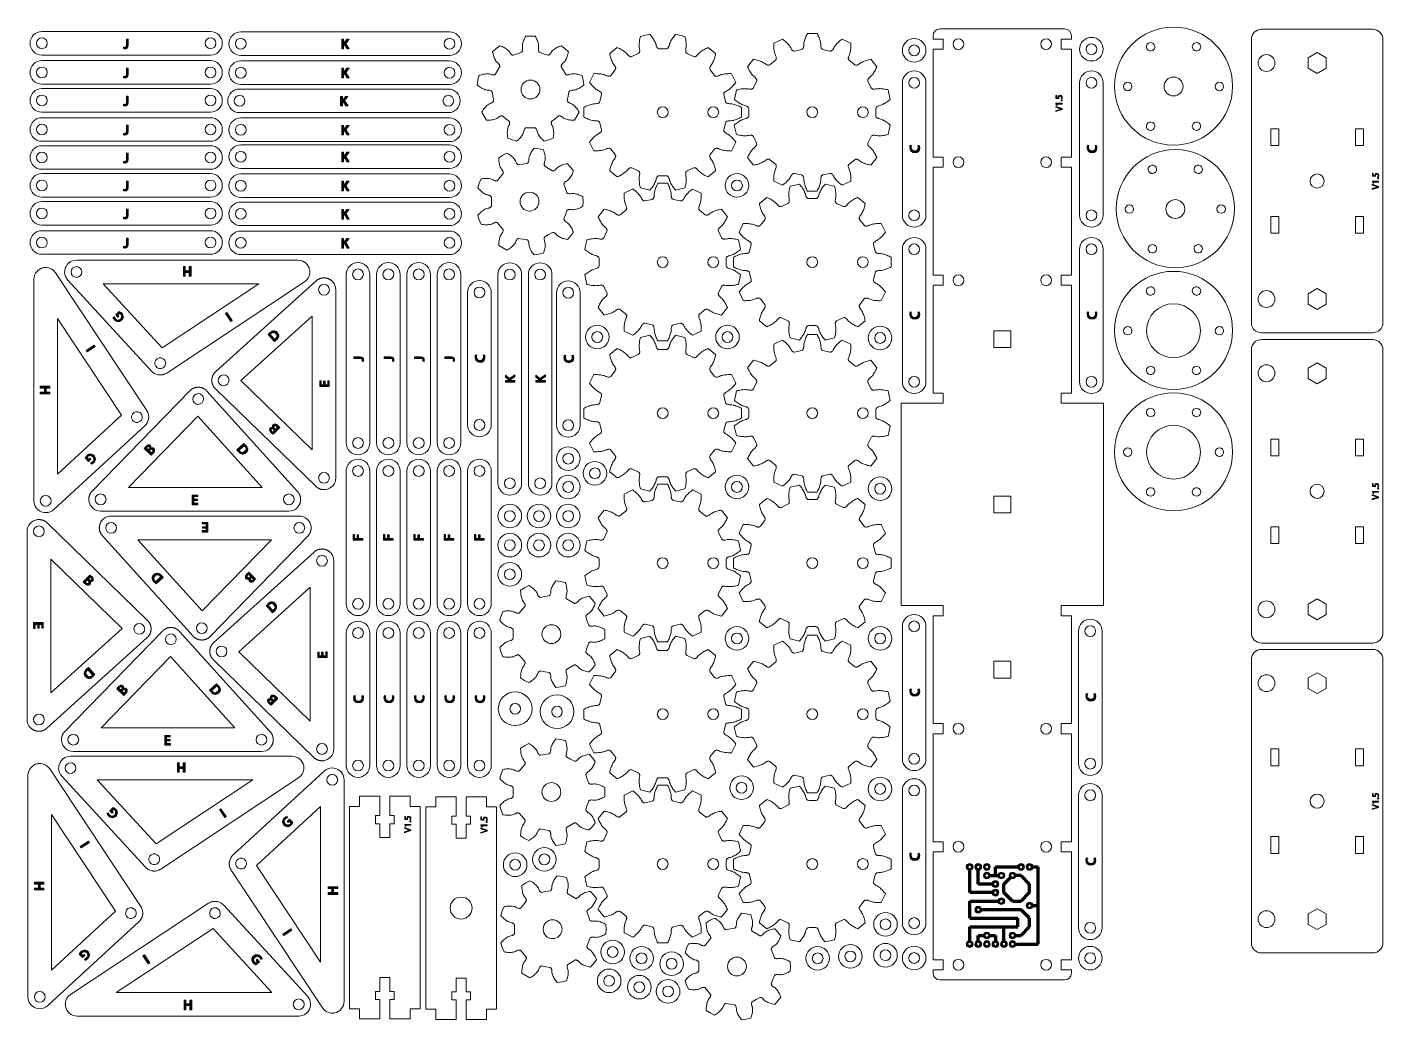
# Model space of a CAD drawing. Header units: inches. Extents: x 104 to 506, y 5 to 299.
import ezdxf

# ---------------------------------------------------------------- set-up
doc = ezdxf.new("R2010")
doc.units = ezdxf.units.IN
doc.header["$MEASUREMENT"] = 0
doc.layers.add('Ebene 1', color=7, linetype='Continuous')

# ---------------------------------------------------------------- blocks, each defined once
blk = doc.blocks.new('block 3')
at = {"layer": 'Ebene 1'}
h = blk.add_hatch(color=250, dxfattribs=at)
h.dxf.hatch_style = 2
h.paths.add_polyline_path([(138.4, 24.38), (139.98, 22), (139.54, 21.71), (137.97, 24.09)])
at = {"layer": 'Ebene 1', "lineweight": 0}
blk.add_lwpolyline([(138.4, 24.38), (139.98, 22), (139.54, 21.71), (137.97, 24.09), (138.4, 24.38)], dxfattribs=at)
blk = doc.blocks.new('block 4')
at = {"layer": 'Ebene 1'}
h = blk.add_hatch(color=250, dxfattribs=at)
h.dxf.hatch_style = 2
edge = h.paths.add_edge_path()
edge.add_spline(control_points=[(171.44, 21.36), (171.27, 21.45), (170.96, 21.65), (170.7, 21.93), (170.38, 22.28), (170.22, 22.63), (170.23, 23.01), (170.24, 23.36), (170.41, 23.72), (170.73, 24.01), (171.4, 24.62), (172.26, 24.54), (172.9, 23.84), (173.13, 23.58), (173.27, 23.33), (173.31, 23.19), (173.31, 23.19), (172.92, 22.99), (172.92, 22.99), (172.87, 23.15), (172.78, 23.33), (172.58, 23.55), (172.16, 24), (171.61, 24.07), (171.12, 23.62), (170.64, 23.19), (170.63, 22.63), (171.03, 22.2), (171.16, 22.06), (171.27, 21.97), (171.34, 21.95), (171.34, 21.95), (171.86, 22.43), (171.86, 22.43), (171.86, 22.43), (171.52, 22.8), (171.52, 22.8), (171.52, 22.8), (171.83, 23.08), (171.83, 23.08), (171.83, 23.08), (172.51, 22.33), (172.51, 22.33), (172.51, 22.33), (171.44, 21.36), (171.44, 21.36)], knot_values=[0, 0, 0, 0, 1, 1, 1, 2, 2, 2, 3, 3, 3, 4, 4, 4, 5, 5, 5, 6, 6, 6, 7, 7, 7, 8, 8, 8, 9, 9, 9, 10, 10, 10, 11, 11, 11, 12, 12, 12, 13, 13, 13, 14, 14, 14, 15, 15, 15, 15], degree=3, periodic=1)
at = {"layer": 'Ebene 1', "lineweight": 0}
blk.add_open_spline([(171.44, 21.36), (171.27, 21.45), (170.96, 21.65), (170.7, 21.93), (170.38, 22.28), (170.22, 22.63), (170.23, 23.01), (170.24, 23.36), (170.41, 23.72), (170.73, 24.01), (171.4, 24.62), (172.26, 24.54), (172.9, 23.84), (173.13, 23.58), (173.27, 23.33), (173.31, 23.19), (173.31, 23.19), (172.92, 22.99), (172.92, 22.99), (172.87, 23.15), (172.78, 23.33), (172.58, 23.55), (172.16, 24), (171.61, 24.07), (171.12, 23.62), (170.64, 23.19), (170.63, 22.63), (171.03, 22.2), (171.16, 22.06), (171.27, 21.97), (171.34, 21.95), (171.34, 21.95), (171.86, 22.43), (171.86, 22.43), (171.86, 22.43), (171.52, 22.8), (171.52, 22.8), (171.52, 22.8), (171.83, 23.08), (171.83, 23.08), (171.83, 23.08), (172.51, 22.33), (172.51, 22.33), (172.51, 22.33), (171.44, 21.36), (171.44, 21.36)], degree=3, knots=[0, 0, 0, 0, 1, 1, 1, 2, 2, 2, 3, 3, 3, 4, 4, 4, 5, 5, 5, 6, 6, 6, 7, 7, 7, 8, 8, 8, 9, 9, 9, 10, 10, 10, 11, 11, 11, 12, 12, 12, 13, 13, 13, 14, 14, 14, 15, 15, 15, 15], dxfattribs=at)
blk = doc.blocks.new('block 5')
at = {"layer": 'Ebene 1'}
h = blk.add_hatch(color=250, dxfattribs=at)
h.dxf.hatch_style = 2
h.paths.add_polyline_path([(150.69, 10.93), (150.69, 9.79), (151.89, 9.79), (151.89, 10.93), (152.41, 10.93), (152.41, 8.08), (151.89, 8.08), (151.89, 9.34), (150.69, 9.34), (150.69, 8.08), (150.17, 8.08), (150.17, 10.93)])
at = {"layer": 'Ebene 1', "lineweight": 0}
blk.add_lwpolyline([(150.69, 10.93), (150.69, 9.79), (151.89, 9.79), (151.89, 10.93), (152.41, 10.93), (152.41, 8.08), (151.89, 8.08), (151.89, 9.34), (150.69, 9.34), (150.69, 8.08), (150.17, 8.08), (150.17, 10.93), (150.69, 10.93)], dxfattribs=at)
blk = doc.blocks.new('block 2')
at = {"layer": 'Ebene 1', "lineweight": 0}
blk.add_lwpolyline([(158.76, 32.16), (176.2, 13.18), (130.06, 13.18), (158.76, 32.16)], dxfattribs=at)
for points, knots in [([(186.69, 7.29), (186.74, 7.34), (186.78, 7.38), (186.82, 7.43), (186.84, 7.45), (186.86, 7.48), (186.87, 7.5), (187.95, 8.82), (187.92, 10.77), (186.73, 12.06), (186.73, 12.06), (161.9, 39.09), (161.9, 39.09), (161.38, 39.66), (160.72, 40.01), (160.02, 40.15), (160.01, 40.15), (160, 40.15), (159.99, 40.16), (159.9, 40.17), (159.81, 40.19), (159.71, 40.2), (159.68, 40.2), (159.65, 40.2), (159.61, 40.21), (159.54, 40.21), (159.47, 40.22), (159.4, 40.22), (159.35, 40.22), (159.29, 40.22), (159.23, 40.22), (159.18, 40.22), (159.14, 40.22), (159.09, 40.21), (159.01, 40.21), (158.93, 40.2), (158.85, 40.19), (158.83, 40.19), (158.8, 40.18), (158.78, 40.18), (158.68, 40.16), (158.59, 40.14), (158.49, 40.12), (158.48, 40.12), (158.47, 40.12), (158.46, 40.12), (158.09, 40.02), (157.72, 39.87), (157.38, 39.64), (157.38, 39.64), (116.51, 12.62), (116.51, 12.62), (115.6, 12.01), (115.06, 11.05), (114.96, 10.04), (114.96, 10.04), (114.96, 10.03), (114.96, 10.02), (114.95, 9.92), (114.94, 9.81), (114.94, 9.7), (114.94, 9.7), (114.94, 9.69), (114.94, 9.68), (114.94, 9.63), (114.95, 9.58), (114.95, 9.53), (114.95, 9.48), (114.95, 9.42), (114.96, 9.37), (114.96, 9.27), (114.98, 9.18), (115, 9.08), (115, 9.07), (115, 9.06), (115, 9.05), (115.3, 7.42), (116.72, 6.18), (118.44, 6.18), (118.44, 6.18), (184.14, 6.18), (184.14, 6.18), (184.92, 6.18), (185.65, 6.44), (186.23, 6.88), (186.24, 6.89), (186.25, 6.89), (186.26, 6.9), (186.33, 6.96), (186.41, 7.02), (186.48, 7.08), (186.49, 7.09), (186.51, 7.1), (186.52, 7.12), (186.53, 7.13), (186.54, 7.14), (186.56, 7.15), (186.6, 7.2), (186.65, 7.24), (186.69, 7.29)], [0, 0, 0, 0, 1, 1, 1, 2, 2, 2, 3, 3, 3, 4, 4, 4, 5, 5, 5, 6, 6, 6, 7, 7, 7, 8, 8, 8, 9, 9, 9, 10, 10, 10, 11, 11, 11, 12, 12, 12, 13, 13, 13, 14, 14, 14, 15, 15, 15, 16, 16, 16, 17, 17, 17, 18, 18, 18, 19, 19, 19, 20, 20, 20, 21, 21, 21, 22, 22, 22, 23, 23, 23, 24, 24, 24, 25, 25, 25, 26, 26, 26, 27, 27, 27, 28, 28, 28, 29, 29, 29, 30, 30, 30, 31, 31, 31, 32, 32, 32, 33, 33, 33, 33]), ([(160.65, 37.6), (161.13, 36.87), (160.93, 35.88), (160.2, 35.39), (159.46, 34.9), (158.47, 35.1), (157.98, 35.84), (157.49, 36.58), (157.69, 37.57), (158.43, 38.06), (159.17, 38.54), (160.16, 38.34), (160.65, 37.6)], [0, 0, 0, 0, 1, 1, 1, 2, 2, 2, 3, 3, 3, 4, 4, 4, 4]), ([(185.74, 9.68), (185.74, 8.8), (185.02, 8.08), (184.14, 8.08), (183.26, 8.08), (182.54, 8.8), (182.54, 9.68), (182.54, 10.57), (183.26, 11.28), (184.14, 11.28), (185.02, 11.28), (185.74, 10.57), (185.74, 9.68)], [0, 0, 0, 0, 1, 1, 1, 2, 2, 2, 3, 3, 3, 4, 4, 4, 4])]:
    blk.add_open_spline(points, degree=3, knots=knots, dxfattribs=at)
at = {"layer": 'Ebene 1'}
for name in ['block 3', 'block 4', 'block 5']:
    blk.add_blockref(name, (0, 0), dxfattribs=at)
blk = doc.blocks.new('block 7')
at = {"layer": 'Ebene 1'}
h = blk.add_hatch(color=250, dxfattribs=at)
h.dxf.hatch_style = 2
h.paths.add_polyline_path([(106.8, 121.27), (106.8, 122.34), (105.97, 122.34), (105.97, 121.14), (105.54, 121.14), (105.54, 122.87), (108.39, 122.87), (108.39, 121.21), (107.96, 121.21), (107.96, 122.34), (107.23, 122.34), (107.23, 121.27)])
at = {"layer": 'Ebene 1', "lineweight": 0}
blk.add_lwpolyline([(106.8, 121.27), (106.8, 122.34), (105.97, 122.34), (105.97, 121.14), (105.54, 121.14), (105.54, 122.87), (108.39, 122.87), (108.39, 121.21), (107.96, 121.21), (107.96, 122.34), (107.23, 122.34), (107.23, 121.27), (106.8, 121.27)], dxfattribs=at)
blk = doc.blocks.new('block 8')
at = {"layer": 'Ebene 1'}
h = blk.add_hatch(color=250, dxfattribs=at)
h.dxf.hatch_style = 2
edge = h.paths.add_edge_path()
edge.add_spline(control_points=[(122.2, 137), (122.34, 136.91), (122.57, 136.71), (122.78, 136.51), (123.06, 136.24), (123.19, 136.04), (123.24, 135.81), (123.29, 135.61), (123.25, 135.4), (123.08, 135.22), (122.9, 135.03), (122.61, 134.98), (122.31, 135.11), (122.31, 135.11), (122.3, 135.1), (122.3, 135.1), (122.47, 134.84), (122.5, 134.48), (122.23, 134.2), (122.05, 134.01), (121.83, 133.95), (121.62, 133.97), (121.35, 133.98), (121.05, 134.15), (120.67, 134.51), (120.47, 134.71), (120.32, 134.88), (120.24, 134.98), (120.24, 134.98), (122.2, 137), (122.2, 137)], knot_values=[0, 0, 0, 0, 1, 1, 1, 2, 2, 2, 3, 3, 3, 4, 4, 4, 5, 5, 5, 6, 6, 6, 7, 7, 7, 8, 8, 8, 9, 9, 9, 10, 10, 10, 10], degree=3, periodic=1)
edge = h.paths.add_edge_path()
edge.add_spline(control_points=[(120.87, 134.89), (120.91, 134.84), (120.97, 134.77), (121.06, 134.69), (121.3, 134.45), (121.6, 134.34), (121.84, 134.59), (122.07, 134.83), (121.96, 135.13), (121.7, 135.38), (121.7, 135.38), (121.52, 135.56), (121.52, 135.56), (121.52, 135.56), (120.87, 134.89), (120.87, 134.89)], knot_values=[0, 0, 0, 0, 1, 1, 1, 2, 2, 2, 3, 3, 3, 4, 4, 4, 5, 5, 5, 5], degree=3, periodic=1)
edge = h.paths.add_edge_path()
edge.add_spline(control_points=[(121.78, 135.83), (121.78, 135.83), (121.97, 135.64), (121.97, 135.64), (122.23, 135.39), (122.5, 135.37), (122.66, 135.55), (122.85, 135.74), (122.79, 135.97), (122.55, 136.2), (122.44, 136.3), (122.37, 136.36), (122.33, 136.39), (122.33, 136.39), (121.78, 135.83), (121.78, 135.83)], knot_values=[0, 0, 0, 0, 1, 1, 1, 2, 2, 2, 3, 3, 3, 4, 4, 4, 5, 5, 5, 5], degree=3, periodic=1)
at = {"layer": 'Ebene 1', "lineweight": 0}
for points, knots in [([(122.2, 137), (122.34, 136.91), (122.57, 136.71), (122.78, 136.51), (123.06, 136.24), (123.19, 136.04), (123.24, 135.81), (123.29, 135.61), (123.25, 135.4), (123.08, 135.22), (122.9, 135.03), (122.61, 134.98), (122.31, 135.11), (122.31, 135.11), (122.3, 135.1), (122.3, 135.1), (122.47, 134.84), (122.5, 134.48), (122.23, 134.2), (122.05, 134.01), (121.83, 133.95), (121.62, 133.97), (121.35, 133.98), (121.05, 134.15), (120.67, 134.51), (120.47, 134.71), (120.32, 134.88), (120.24, 134.98), (120.24, 134.98), (122.2, 137), (122.2, 137)], [0, 0, 0, 0, 1, 1, 1, 2, 2, 2, 3, 3, 3, 4, 4, 4, 5, 5, 5, 6, 6, 6, 7, 7, 7, 8, 8, 8, 9, 9, 9, 10, 10, 10, 10]), ([(120.87, 134.89), (120.91, 134.84), (120.97, 134.77), (121.06, 134.69), (121.3, 134.45), (121.6, 134.34), (121.84, 134.59), (122.07, 134.83), (121.96, 135.13), (121.7, 135.38), (121.7, 135.38), (121.52, 135.56), (121.52, 135.56), (121.52, 135.56), (120.87, 134.89), (120.87, 134.89)], [0, 0, 0, 0, 1, 1, 1, 2, 2, 2, 3, 3, 3, 4, 4, 4, 5, 5, 5, 5]), ([(121.78, 135.83), (121.78, 135.83), (121.97, 135.64), (121.97, 135.64), (122.23, 135.39), (122.5, 135.37), (122.66, 135.55), (122.85, 135.74), (122.79, 135.97), (122.55, 136.2), (122.44, 136.3), (122.37, 136.36), (122.33, 136.39), (122.33, 136.39), (121.78, 135.83), (121.78, 135.83)], [0, 0, 0, 0, 1, 1, 1, 2, 2, 2, 3, 3, 3, 4, 4, 4, 5, 5, 5, 5])]:
    blk.add_open_spline(points, degree=3, knots=knots, dxfattribs=at)
blk = doc.blocks.new('block 9')
at = {"layer": 'Ebene 1'}
h = blk.add_hatch(color=250, dxfattribs=at)
h.dxf.hatch_style = 2
edge = h.paths.add_edge_path()
edge.add_spline(control_points=[(123.67, 107.46), (123.53, 107.28), (123.32, 107.06), (123.09, 106.86), (122.7, 106.5), (122.35, 106.33), (122.01, 106.32), (121.66, 106.3), (121.3, 106.44), (120.98, 106.8), (120.64, 107.18), (120.51, 107.58), (120.55, 107.94), (120.58, 108.32), (120.83, 108.72), (121.24, 109.1), (121.47, 109.3), (121.65, 109.44), (121.79, 109.54), (121.79, 109.54), (123.67, 107.46), (123.67, 107.46)], knot_values=[0, 0, 0, 0, 1, 1, 1, 2, 2, 2, 3, 3, 3, 4, 4, 4, 5, 5, 5, 6, 6, 6, 7, 7, 7, 7], degree=3, periodic=1)
edge = h.paths.add_edge_path()
edge.add_spline(control_points=[(121.66, 108.9), (121.6, 108.86), (121.52, 108.79), (121.44, 108.72), (120.94, 108.27), (120.89, 107.72), (121.37, 107.18), (121.79, 106.71), (122.3, 106.69), (122.79, 107.13), (122.91, 107.24), (122.99, 107.33), (123.03, 107.39), (123.03, 107.39), (121.66, 108.9), (121.66, 108.9)], knot_values=[0, 0, 0, 0, 1, 1, 1, 2, 2, 2, 3, 3, 3, 4, 4, 4, 5, 5, 5, 5], degree=3, periodic=1)
at = {"layer": 'Ebene 1', "lineweight": 0}
for points, knots in [([(123.67, 107.46), (123.53, 107.28), (123.32, 107.06), (123.09, 106.86), (122.7, 106.5), (122.35, 106.33), (122.01, 106.32), (121.66, 106.3), (121.3, 106.44), (120.98, 106.8), (120.64, 107.18), (120.51, 107.58), (120.55, 107.94), (120.58, 108.32), (120.83, 108.72), (121.24, 109.1), (121.47, 109.3), (121.65, 109.44), (121.79, 109.54), (121.79, 109.54), (123.67, 107.46), (123.67, 107.46)], [0, 0, 0, 0, 1, 1, 1, 2, 2, 2, 3, 3, 3, 4, 4, 4, 5, 5, 5, 6, 6, 6, 7, 7, 7, 7]), ([(121.66, 108.9), (121.6, 108.86), (121.52, 108.79), (121.44, 108.72), (120.94, 108.27), (120.89, 107.72), (121.37, 107.18), (121.79, 106.71), (122.3, 106.69), (122.79, 107.13), (122.91, 107.24), (122.99, 107.33), (123.03, 107.39), (123.03, 107.39), (121.66, 108.9), (121.66, 108.9)], [0, 0, 0, 0, 1, 1, 1, 2, 2, 2, 3, 3, 3, 4, 4, 4, 5, 5, 5, 5])]:
    blk.add_open_spline(points, degree=3, knots=knots, dxfattribs=at)
blk = doc.blocks.new('block 6')
at = {"layer": 'Ebene 1', "lineweight": 0}
blk.add_lwpolyline([(131.76, 121.12), (110.61, 102.02), (110.61, 141.67), (131.76, 121.12)], dxfattribs=at)
for points, knots in [([(104.79, 91.54), (104.86, 91.47), (104.94, 91.41), (105.02, 91.35), (105.03, 91.34), (105.05, 91.32), (105.07, 91.31), (105.14, 91.26), (105.22, 91.21), (105.3, 91.16), (105.32, 91.15), (105.34, 91.14), (105.36, 91.12), (105.43, 91.08), (105.51, 91.04), (105.59, 91), (105.62, 90.99), (105.64, 90.98), (105.66, 90.96), (105.74, 90.93), (105.82, 90.9), (105.9, 90.87), (105.93, 90.86), (105.95, 90.85), (105.98, 90.84), (106.06, 90.81), (106.14, 90.79), (106.21, 90.77), (106.25, 90.76), (106.28, 90.75), (106.32, 90.74), (106.39, 90.73), (106.46, 90.71), (106.53, 90.7), (106.58, 90.69), (106.62, 90.69), (106.66, 90.68), (106.73, 90.67), (106.79, 90.67), (106.85, 90.66), (106.91, 90.66), (106.97, 90.65), (107.03, 90.65), (107.05, 90.65), (107.08, 90.65), (107.11, 90.65), (107.14, 90.65), (107.16, 90.65), (107.19, 90.65), (107.25, 90.65), (107.32, 90.66), (107.39, 90.66), (107.43, 90.67), (107.48, 90.67), (107.53, 90.68), (107.6, 90.68), (107.67, 90.69), (107.74, 90.71), (107.78, 90.72), (107.82, 90.72), (107.86, 90.73), (107.94, 90.75), (108.01, 90.77), (108.08, 90.79), (108.12, 90.8), (108.15, 90.81), (108.19, 90.82), (108.27, 90.84), (108.34, 90.87), (108.42, 90.9), (108.44, 90.91), (108.47, 90.93), (108.5, 90.94), (108.58, 90.97), (108.66, 91.01), (108.74, 91.05), (108.76, 91.06), (108.78, 91.07), (108.8, 91.08), (108.88, 91.13), (108.96, 91.17), (109.03, 91.22), (109.05, 91.24), (109.07, 91.25), (109.09, 91.26), (109.16, 91.31), (109.24, 91.37), (109.31, 91.42), (109.32, 91.44), (109.34, 91.45), (109.36, 91.47), (109.39, 91.5), (109.43, 91.52), (109.46, 91.55), (109.46, 91.55), (139.22, 118.43), (139.22, 118.43), (139.25, 118.45), (139.28, 118.48), (139.3, 118.51), (139.33, 118.53), (139.36, 118.56), (139.39, 118.59), (139.4, 118.6), (139.41, 118.62), (139.43, 118.63), (139.47, 118.68), (139.51, 118.73), (139.55, 118.78), (139.59, 118.82), (139.62, 118.86), (139.66, 118.9), (139.69, 118.95), (139.73, 119), (139.77, 119.05), (139.8, 119.1), (139.83, 119.14), (139.86, 119.19), (139.89, 119.24), (139.92, 119.29), (139.94, 119.35), (139.97, 119.4), (140, 119.44), (140.02, 119.49), (140.05, 119.55), (140.07, 119.6), (140.09, 119.65), (140.11, 119.7), (140.14, 119.76), (140.16, 119.81), (140.18, 119.86), (140.19, 119.91), (140.21, 119.96), (140.23, 120.02), (140.24, 120.08), (140.26, 120.13), (140.27, 120.18), (140.28, 120.24), (140.29, 120.29), (140.31, 120.35), (140.32, 120.4), (140.33, 120.46), (140.34, 120.52), (140.34, 120.57), (140.35, 120.62), (140.36, 120.68), (140.36, 120.74), (140.37, 120.79), (140.37, 120.85), (140.37, 120.9), (140.37, 120.96), (140.37, 121.02), (140.37, 121.07), (140.37, 121.13), (140.37, 121.19), (140.37, 121.24), (140.36, 121.3), (140.36, 121.35), (140.35, 121.41), (140.35, 121.46), (140.34, 121.52), (140.33, 121.58), (140.32, 121.63), (140.31, 121.69), (140.3, 121.74), (140.29, 121.79), (140.28, 121.85), (140.26, 121.91), (140.25, 121.96), (140.23, 122.02), (140.22, 122.07), (140.2, 122.12), (140.18, 122.17), (140.16, 122.23), (140.14, 122.28), (140.12, 122.33), (140.1, 122.39), (140.08, 122.44), (140.05, 122.49), (140.03, 122.54), (140, 122.59), (139.98, 122.64), (139.95, 122.7), (139.92, 122.75), (139.89, 122.8), (139.86, 122.84), (139.83, 122.89), (139.8, 122.94), (139.77, 122.99), (139.73, 123.04), (139.7, 123.09), (139.67, 123.13), (139.63, 123.18), (139.59, 123.23), (139.56, 123.27), (139.52, 123.32), (139.5, 123.34), (139.49, 123.35), (139.47, 123.37), (139.45, 123.4), (139.42, 123.43), (139.39, 123.46), (139.36, 123.48), (139.34, 123.51), (139.32, 123.53), (139.32, 123.53), (109.56, 152.46), (109.56, 152.46), (109.41, 152.6), (109.25, 152.73), (109.09, 152.84), (109.08, 152.84), (109.07, 152.85), (109.06, 152.85), (108.98, 152.91), (108.9, 152.96), (108.81, 153.01), (108.8, 153.01), (108.78, 153.02), (108.77, 153.03), (108.69, 153.07), (108.61, 153.11), (108.53, 153.15), (108.5, 153.16), (108.48, 153.17), (108.45, 153.18), (108.38, 153.21), (108.3, 153.24), (108.22, 153.26), (108.19, 153.28), (108.16, 153.29), (108.12, 153.3), (108.05, 153.32), (107.98, 153.34), (107.91, 153.35), (107.87, 153.36), (107.83, 153.37), (107.78, 153.38), (107.71, 153.4), (107.64, 153.41), (107.57, 153.41), (107.53, 153.42), (107.48, 153.43), (107.44, 153.43), (107.37, 153.44), (107.3, 153.44), (107.23, 153.44), (107.19, 153.44), (107.15, 153.45), (107.11, 153.45), (107.1, 153.45), (107.1, 153.45), (107.09, 153.45), (107.03, 153.45), (106.97, 153.44), (106.91, 153.44), (106.85, 153.43), (106.79, 153.43), (106.73, 153.43), (106.72, 153.43), (106.7, 153.42), (106.68, 153.42), (104.95, 153.21), (103.61, 151.74), (103.61, 149.95), (103.61, 149.95), (103.61, 94.15), (103.61, 94.15), (103.61, 93.25), (103.96, 92.43), (104.52, 91.81), (104.52, 91.81), (104.52, 91.8), (104.52, 91.8), (104.52, 91.8), (104.52, 91.8), (104.52, 91.8), (104.6, 91.72), (104.68, 91.64), (104.76, 91.56), (104.77, 91.55), (104.78, 91.55), (104.79, 91.54)], [0, 0, 0, 0, 1, 1, 1, 2, 2, 2, 3, 3, 3, 4, 4, 4, 5, 5, 5, 6, 6, 6, 7, 7, 7, 8, 8, 8, 9, 9, 9, 10, 10, 10, 11, 11, 11, 12, 12, 12, 13, 13, 13, 14, 14, 14, 15, 15, 15, 16, 16, 16, 17, 17, 17, 18, 18, 18, 19, 19, 19, 20, 20, 20, 21, 21, 21, 22, 22, 22, 23, 23, 23, 24, 24, 24, 25, 25, 25, 26, 26, 26, 27, 27, 27, 28, 28, 28, 29, 29, 29, 30, 30, 30, 31, 31, 31, 32, 32, 32, 33, 33, 33, 34, 34, 34, 35, 35, 35, 36, 36, 36, 37, 37, 37, 38, 38, 38, 39, 39, 39, 40, 40, 40, 41, 41, 41, 42, 42, 42, 43, 43, 43, 44, 44, 44, 45, 45, 45, 46, 46, 46, 47, 47, 47, 48, 48, 48, 49, 49, 49, 50, 50, 50, 51, 51, 51, 52, 52, 52, 53, 53, 53, 54, 54, 54, 55, 55, 55, 56, 56, 56, 57, 57, 57, 58, 58, 58, 59, 59, 59, 60, 60, 60, 61, 61, 61, 62, 62, 62, 63, 63, 63, 64, 64, 64, 65, 65, 65, 66, 66, 66, 67, 67, 67, 68, 68, 68, 69, 69, 69, 70, 70, 70, 71, 71, 71, 72, 72, 72, 73, 73, 73, 74, 74, 74, 75, 75, 75, 76, 76, 76, 77, 77, 77, 78, 78, 78, 79, 79, 79, 80, 80, 80, 81, 81, 81, 82, 82, 82, 83, 83, 83, 84, 84, 84, 85, 85, 85, 86, 86, 86, 87, 87, 87, 88, 88, 88, 89, 89, 89, 90, 90, 90, 91, 91, 91, 92, 92, 92, 93, 93, 93, 94, 94, 94, 94]), ([(107.11, 148.35), (106.23, 148.35), (105.51, 149.06), (105.51, 149.95), (105.51, 150.83), (106.23, 151.55), (107.11, 151.55), (108, 151.55), (108.71, 150.83), (108.71, 149.95), (108.71, 149.06), (108, 148.35), (107.11, 148.35)], [0, 0, 0, 0, 1, 1, 1, 2, 2, 2, 3, 3, 3, 4, 4, 4, 4]), ([(138.02, 119.91), (137.41, 119.28), (136.4, 119.26), (135.76, 119.88), (135.13, 120.49), (135.11, 121.51), (135.73, 122.14), (136.34, 122.77), (137.36, 122.79), (137.99, 122.17), (138.63, 121.56), (138.64, 120.54), (138.02, 119.91)], [0, 0, 0, 0, 1, 1, 1, 2, 2, 2, 3, 3, 3, 4, 4, 4, 4]), ([(107.11, 92.55), (106.23, 92.55), (105.51, 93.26), (105.51, 94.15), (105.51, 95.03), (106.23, 95.75), (107.11, 95.75), (108, 95.75), (108.71, 95.03), (108.71, 94.15), (108.71, 93.26), (108, 92.55), (107.11, 92.55)], [0, 0, 0, 0, 1, 1, 1, 2, 2, 2, 3, 3, 3, 4, 4, 4, 4])]:
    blk.add_open_spline(points, degree=3, knots=knots, dxfattribs=at)
at = {"layer": 'Ebene 1'}
for name in ['block 8', 'block 7', 'block 9']:
    blk.add_blockref(name, (0, 0), dxfattribs=at)
blk = doc.blocks.new('block 10')
at = {"layer": 'Ebene 1', "lineweight": 0}
for points in [[(255.38, 142.36), (253.45, 142.36), (251.88, 143.93), (251.88, 145.86), (251.88, 147.79), (253.45, 149.36), (255.38, 149.36), (257.32, 149.36), (258.88, 147.79), (258.88, 145.86), (258.88, 143.93), (257.32, 142.36), (255.38, 142.36)], [(255.38, 144.26), (254.5, 144.26), (253.78, 144.98), (253.78, 145.86), (253.78, 146.74), (254.5, 147.46), (255.38, 147.46), (256.27, 147.46), (256.98, 146.74), (256.98, 145.86), (256.98, 144.98), (256.27, 144.26), (255.38, 144.26)]]:
    blk.add_open_spline(points, degree=3, knots=[0, 0, 0, 0, 1, 1, 1, 2, 2, 2, 3, 3, 3, 4, 4, 4, 4], dxfattribs=at)
blk = doc.blocks.new('block 11')
at = {"layer": 'Ebene 1', "lineweight": 0}
for points in [[(246.72, 133.7), (244.78, 133.7), (243.22, 135.27), (243.22, 137.2), (243.22, 139.13), (244.78, 140.7), (246.72, 140.7), (248.65, 140.7), (250.22, 139.13), (250.22, 137.2), (250.22, 135.27), (248.65, 133.7), (246.72, 133.7)], [(246.72, 135.6), (245.83, 135.6), (245.12, 136.32), (245.12, 137.2), (245.12, 138.08), (245.83, 138.8), (246.72, 138.8), (247.6, 138.8), (248.32, 138.08), (248.32, 137.2), (248.32, 136.32), (247.6, 135.6), (246.72, 135.6)]]:
    blk.add_open_spline(points, degree=3, knots=[0, 0, 0, 0, 1, 1, 1, 2, 2, 2, 3, 3, 3, 4, 4, 4, 4], dxfattribs=at)
blk = doc.blocks.new('block 12')
at = {"layer": 'Ebene 1', "lineweight": 0}
for points in [[(264.05, 142.36), (262.12, 142.36), (260.55, 143.93), (260.55, 145.86), (260.55, 147.79), (262.12, 149.36), (264.05, 149.36), (265.99, 149.36), (267.55, 147.79), (267.55, 145.86), (267.55, 143.93), (265.99, 142.36), (264.05, 142.36)], [(264.05, 144.26), (263.17, 144.26), (262.45, 144.98), (262.45, 145.86), (262.45, 146.74), (263.17, 147.46), (264.05, 147.46), (264.94, 147.46), (265.65, 146.74), (265.65, 145.86), (265.65, 144.98), (264.94, 144.26), (264.05, 144.26)]]:
    blk.add_open_spline(points, degree=3, knots=[0, 0, 0, 0, 1, 1, 1, 2, 2, 2, 3, 3, 3, 4, 4, 4, 4], dxfattribs=at)
blk = doc.blocks.new('block 14')
at = {"layer": 'Ebene 1'}
h = blk.add_hatch(color=250, dxfattribs=at)
h.dxf.hatch_style = 2
h.paths.add_polyline_path([(146, 87.83), (144.93, 87.83), (144.93, 87), (146.13, 87), (146.13, 86.57), (144.41, 86.57), (144.41, 89.42), (146.07, 89.42), (146.07, 88.99), (144.93, 88.99), (144.93, 88.26), (146, 88.26)])
at = {"layer": 'Ebene 1', "lineweight": 0}
blk.add_lwpolyline([(146, 87.83), (144.93, 87.83), (144.93, 87), (146.13, 87), (146.13, 86.57), (144.41, 86.57), (144.41, 89.42), (146.07, 89.42), (146.07, 88.99), (144.93, 88.99), (144.93, 88.26), (146, 88.26), (146, 87.83)], dxfattribs=at)
blk = doc.blocks.new('block 15')
at = {"layer": 'Ebene 1'}
h = blk.add_hatch(color=250, dxfattribs=at)
h.dxf.hatch_style = 2
edge = h.paths.add_edge_path()
edge.add_spline(control_points=[(130.25, 103.25), (130.34, 103.4), (130.53, 103.63), (130.74, 103.84), (131, 104.11), (131.2, 104.25), (131.43, 104.3), (131.63, 104.35), (131.85, 104.31), (132.02, 104.14), (132.21, 103.95), (132.27, 103.67), (132.14, 103.37), (132.14, 103.37), (132.14, 103.36), (132.14, 103.36), (132.41, 103.52), (132.77, 103.56), (133.05, 103.28), (133.23, 103.1), (133.3, 102.89), (133.28, 102.67), (133.27, 102.41), (133.1, 102.1), (132.73, 101.73), (132.53, 101.52), (132.37, 101.38), (132.26, 101.3), (132.26, 101.3), (130.25, 103.25), (130.25, 103.25)], knot_values=[0, 0, 0, 0, 1, 1, 1, 2, 2, 2, 3, 3, 3, 4, 4, 4, 5, 5, 5, 6, 6, 6, 7, 7, 7, 8, 8, 8, 9, 9, 9, 10, 10, 10, 10], degree=3, periodic=1)
edge = h.paths.add_edge_path()
edge.add_spline(control_points=[(131.42, 102.84), (131.42, 102.84), (131.6, 103.03), (131.6, 103.03), (131.85, 103.29), (131.87, 103.55), (131.7, 103.72), (131.51, 103.91), (131.28, 103.85), (131.05, 103.61), (130.94, 103.5), (130.89, 103.43), (130.86, 103.38), (130.86, 103.38), (131.42, 102.84), (131.42, 102.84)], knot_values=[0, 0, 0, 0, 1, 1, 1, 2, 2, 2, 3, 3, 3, 4, 4, 4, 5, 5, 5, 5], degree=3, periodic=1)
edge = h.paths.add_edge_path()
edge.add_spline(control_points=[(132.36, 101.93), (132.41, 101.97), (132.48, 102.03), (132.56, 102.11), (132.79, 102.35), (132.91, 102.65), (132.65, 102.9), (132.42, 103.13), (132.12, 103.02), (131.87, 102.76), (131.87, 102.76), (131.69, 102.57), (131.69, 102.57), (131.69, 102.57), (132.36, 101.93), (132.36, 101.93)], knot_values=[0, 0, 0, 0, 1, 1, 1, 2, 2, 2, 3, 3, 3, 4, 4, 4, 5, 5, 5, 5], degree=3, periodic=1)
at = {"layer": 'Ebene 1', "lineweight": 0}
for points, knots in [([(130.25, 103.25), (130.34, 103.4), (130.53, 103.63), (130.74, 103.84), (131, 104.11), (131.2, 104.25), (131.43, 104.3), (131.63, 104.35), (131.85, 104.31), (132.02, 104.14), (132.21, 103.95), (132.27, 103.67), (132.14, 103.37), (132.14, 103.37), (132.14, 103.36), (132.14, 103.36), (132.41, 103.52), (132.77, 103.56), (133.05, 103.28), (133.23, 103.1), (133.3, 102.89), (133.28, 102.67), (133.27, 102.41), (133.1, 102.1), (132.73, 101.73), (132.53, 101.52), (132.37, 101.38), (132.26, 101.3), (132.26, 101.3), (130.25, 103.25), (130.25, 103.25)], [0, 0, 0, 0, 1, 1, 1, 2, 2, 2, 3, 3, 3, 4, 4, 4, 5, 5, 5, 6, 6, 6, 7, 7, 7, 8, 8, 8, 9, 9, 9, 10, 10, 10, 10]), ([(131.42, 102.84), (131.42, 102.84), (131.6, 103.03), (131.6, 103.03), (131.85, 103.29), (131.87, 103.55), (131.7, 103.72), (131.51, 103.91), (131.28, 103.85), (131.05, 103.61), (130.94, 103.5), (130.89, 103.43), (130.86, 103.38), (130.86, 103.38), (131.42, 102.84), (131.42, 102.84)], [0, 0, 0, 0, 1, 1, 1, 2, 2, 2, 3, 3, 3, 4, 4, 4, 5, 5, 5, 5]), ([(132.36, 101.93), (132.41, 101.97), (132.48, 102.03), (132.56, 102.11), (132.79, 102.35), (132.91, 102.65), (132.65, 102.9), (132.42, 103.13), (132.12, 103.02), (131.87, 102.76), (131.87, 102.76), (131.69, 102.57), (131.69, 102.57), (131.69, 102.57), (132.36, 101.93), (132.36, 101.93)], [0, 0, 0, 0, 1, 1, 1, 2, 2, 2, 3, 3, 3, 4, 4, 4, 5, 5, 5, 5])]:
    blk.add_open_spline(points, degree=3, knots=knots, dxfattribs=at)
blk = doc.blocks.new('block 16')
at = {"layer": 'Ebene 1'}
h = blk.add_hatch(color=250, dxfattribs=at)
h.dxf.hatch_style = 2
edge = h.paths.add_edge_path()
edge.add_spline(control_points=[(159.79, 104.73), (159.97, 104.58), (160.18, 104.38), (160.39, 104.15), (160.75, 103.76), (160.91, 103.41), (160.92, 103.07), (160.94, 102.71), (160.8, 102.36), (160.44, 102.03), (160.07, 101.69), (159.67, 101.57), (159.3, 101.6), (158.92, 101.64), (158.52, 101.89), (158.15, 102.3), (157.95, 102.53), (157.8, 102.71), (157.71, 102.85), (157.71, 102.85), (159.79, 104.73), (159.79, 104.73)], knot_values=[0, 0, 0, 0, 1, 1, 1, 2, 2, 2, 3, 3, 3, 4, 4, 4, 5, 5, 5, 6, 6, 6, 7, 7, 7, 7], degree=3, periodic=1)
edge = h.paths.add_edge_path()
edge.add_spline(control_points=[(158.34, 102.72), (158.38, 102.66), (158.46, 102.58), (158.53, 102.5), (158.98, 101.99), (159.52, 101.95), (160.06, 102.43), (160.53, 102.85), (160.56, 103.36), (160.12, 103.84), (160.01, 103.97), (159.92, 104.05), (159.86, 104.09), (159.86, 104.09), (158.34, 102.72), (158.34, 102.72)], knot_values=[0, 0, 0, 0, 1, 1, 1, 2, 2, 2, 3, 3, 3, 4, 4, 4, 5, 5, 5, 5], degree=3, periodic=1)
at = {"layer": 'Ebene 1', "lineweight": 0}
for points, knots in [([(159.79, 104.73), (159.97, 104.58), (160.18, 104.38), (160.39, 104.15), (160.75, 103.76), (160.91, 103.41), (160.92, 103.07), (160.94, 102.71), (160.8, 102.36), (160.44, 102.03), (160.07, 101.69), (159.67, 101.57), (159.3, 101.6), (158.92, 101.64), (158.52, 101.89), (158.15, 102.3), (157.95, 102.53), (157.8, 102.71), (157.71, 102.85), (157.71, 102.85), (159.79, 104.73), (159.79, 104.73)], [0, 0, 0, 0, 1, 1, 1, 2, 2, 2, 3, 3, 3, 4, 4, 4, 5, 5, 5, 6, 6, 6, 7, 7, 7, 7]), ([(158.34, 102.72), (158.38, 102.66), (158.46, 102.58), (158.53, 102.5), (158.98, 101.99), (159.52, 101.95), (160.06, 102.43), (160.53, 102.85), (160.56, 103.36), (160.12, 103.84), (160.01, 103.97), (159.92, 104.05), (159.86, 104.09), (159.86, 104.09), (158.34, 102.72), (158.34, 102.72)], [0, 0, 0, 0, 1, 1, 1, 2, 2, 2, 3, 3, 3, 4, 4, 4, 5, 5, 5, 5])]:
    blk.add_open_spline(points, degree=3, knots=knots, dxfattribs=at)
blk = doc.blocks.new('block 13')
at = {"layer": 'Ebene 1', "lineweight": 0}
blk.add_lwpolyline([(146.13, 112.81), (165.22, 91.67), (125.58, 91.67), (146.13, 112.81)], dxfattribs=at)
for points, knots in [([(175.71, 85.84), (175.77, 85.92), (175.84, 85.99), (175.9, 86.08), (175.91, 86.09), (175.92, 86.11), (175.93, 86.12), (175.99, 86.2), (176.04, 86.27), (176.09, 86.35), (176.1, 86.37), (176.11, 86.39), (176.12, 86.41), (176.17, 86.49), (176.21, 86.57), (176.25, 86.65), (176.26, 86.67), (176.27, 86.7), (176.28, 86.72), (176.32, 86.8), (176.35, 86.88), (176.38, 86.96), (176.39, 86.98), (176.4, 87.01), (176.41, 87.04), (176.43, 87.11), (176.46, 87.19), (176.48, 87.27), (176.49, 87.3), (176.49, 87.34), (176.5, 87.37), (176.52, 87.44), (176.53, 87.51), (176.54, 87.59), (176.55, 87.63), (176.56, 87.68), (176.57, 87.72), (176.57, 87.78), (176.58, 87.85), (176.58, 87.91), (176.59, 87.97), (176.59, 88.02), (176.59, 88.08), (176.59, 88.11), (176.6, 88.14), (176.6, 88.17), (176.6, 88.19), (176.59, 88.22), (176.59, 88.24), (176.59, 88.31), (176.59, 88.38), (176.58, 88.44), (176.58, 88.49), (176.58, 88.54), (176.57, 88.59), (176.56, 88.65), (176.55, 88.72), (176.54, 88.79), (176.53, 88.83), (176.52, 88.88), (176.51, 88.92), (176.5, 88.99), (176.48, 89.07), (176.46, 89.14), (176.45, 89.17), (176.44, 89.21), (176.43, 89.25), (176.4, 89.32), (176.37, 89.4), (176.34, 89.47), (176.33, 89.5), (176.32, 89.53), (176.31, 89.56), (176.27, 89.64), (176.24, 89.71), (176.2, 89.79), (176.18, 89.81), (176.17, 89.84), (176.16, 89.86), (176.12, 89.94), (176.07, 90.01), (176.02, 90.09), (176.01, 90.11), (176, 90.13), (175.98, 90.15), (175.93, 90.22), (175.88, 90.29), (175.82, 90.36), (175.81, 90.38), (175.79, 90.4), (175.78, 90.42), (175.75, 90.45), (175.72, 90.49), (175.69, 90.52), (175.69, 90.52), (148.82, 120.28), (148.82, 120.28), (148.79, 120.31), (148.76, 120.33), (148.74, 120.36), (148.71, 120.39), (148.69, 120.42), (148.66, 120.44), (148.65, 120.46), (148.63, 120.47), (148.61, 120.48), (148.57, 120.53), (148.52, 120.57), (148.47, 120.61), (148.43, 120.65), (148.39, 120.68), (148.34, 120.71), (148.29, 120.75), (148.24, 120.79), (148.19, 120.82), (148.15, 120.85), (148.1, 120.88), (148.06, 120.91), (148, 120.94), (147.95, 120.97), (147.9, 121), (147.85, 121.03), (147.8, 121.05), (147.75, 121.08), (147.7, 121.1), (147.65, 121.13), (147.6, 121.15), (147.54, 121.17), (147.49, 121.19), (147.44, 121.21), (147.39, 121.23), (147.33, 121.25), (147.28, 121.26), (147.23, 121.28), (147.17, 121.3), (147.11, 121.32), (147.06, 121.33), (147.01, 121.34), (146.96, 121.35), (146.9, 121.36), (146.84, 121.38), (146.78, 121.39), (146.73, 121.39), (146.68, 121.4), (146.62, 121.41), (146.57, 121.41), (146.51, 121.42), (146.45, 121.42), (146.4, 121.43), (146.34, 121.43), (146.29, 121.43), (146.23, 121.43), (146.17, 121.43), (146.12, 121.43), (146.06, 121.43), (146, 121.42), (145.95, 121.42), (145.89, 121.41), (145.84, 121.41), (145.78, 121.4), (145.73, 121.4), (145.67, 121.39), (145.61, 121.38), (145.56, 121.37), (145.51, 121.36), (145.45, 121.35), (145.4, 121.33), (145.34, 121.32), (145.28, 121.3), (145.23, 121.29), (145.18, 121.27), (145.13, 121.26), (145.07, 121.24), (145.02, 121.22), (144.96, 121.2), (144.91, 121.18), (144.86, 121.16), (144.81, 121.13), (144.76, 121.11), (144.7, 121.08), (144.65, 121.06), (144.6, 121.03), (144.55, 121.01), (144.5, 120.98), (144.45, 120.95), (144.4, 120.92), (144.36, 120.89), (144.3, 120.86), (144.25, 120.83), (144.2, 120.79), (144.16, 120.76), (144.11, 120.72), (144.07, 120.69), (144.02, 120.65), (143.97, 120.61), (143.93, 120.57), (143.91, 120.56), (143.89, 120.55), (143.87, 120.53), (143.84, 120.5), (143.82, 120.47), (143.79, 120.45), (143.76, 120.42), (143.74, 120.4), (143.71, 120.37), (143.71, 120.37), (114.79, 90.61), (114.79, 90.61), (114.64, 90.47), (114.52, 90.31), (114.41, 90.14), (114.4, 90.14), (114.4, 90.13), (114.39, 90.12), (114.34, 90.04), (114.29, 89.96), (114.24, 89.87), (114.23, 89.85), (114.22, 89.84), (114.21, 89.82), (114.17, 89.74), (114.13, 89.66), (114.1, 89.58), (114.09, 89.56), (114.07, 89.53), (114.06, 89.51), (114.03, 89.43), (114.01, 89.36), (113.98, 89.28), (113.97, 89.25), (113.96, 89.21), (113.95, 89.18), (113.93, 89.11), (113.91, 89.04), (113.89, 88.96), (113.88, 88.92), (113.87, 88.88), (113.86, 88.84), (113.85, 88.77), (113.84, 88.7), (113.83, 88.63), (113.83, 88.58), (113.82, 88.54), (113.81, 88.5), (113.81, 88.42), (113.81, 88.35), (113.8, 88.28), (113.8, 88.24), (113.8, 88.21), (113.8, 88.17), (113.8, 88.16), (113.8, 88.15), (113.8, 88.14), (113.8, 88.08), (113.8, 88.02), (113.81, 87.96), (113.81, 87.9), (113.81, 87.85), (113.82, 87.79), (113.82, 87.77), (113.82, 87.76), (113.83, 87.74), (114.04, 86.01), (115.51, 84.67), (117.3, 84.67), (117.3, 84.67), (173.1, 84.67), (173.1, 84.67), (174, 84.67), (174.82, 85.01), (175.44, 85.57), (175.44, 85.57), (175.44, 85.57), (175.44, 85.58), (175.44, 85.58), (175.45, 85.58), (175.45, 85.58), (175.53, 85.65), (175.61, 85.73), (175.68, 85.82), (175.69, 85.82), (175.7, 85.83), (175.71, 85.84)], [0, 0, 0, 0, 1, 1, 1, 2, 2, 2, 3, 3, 3, 4, 4, 4, 5, 5, 5, 6, 6, 6, 7, 7, 7, 8, 8, 8, 9, 9, 9, 10, 10, 10, 11, 11, 11, 12, 12, 12, 13, 13, 13, 14, 14, 14, 15, 15, 15, 16, 16, 16, 17, 17, 17, 18, 18, 18, 19, 19, 19, 20, 20, 20, 21, 21, 21, 22, 22, 22, 23, 23, 23, 24, 24, 24, 25, 25, 25, 26, 26, 26, 27, 27, 27, 28, 28, 28, 29, 29, 29, 30, 30, 30, 31, 31, 31, 32, 32, 32, 33, 33, 33, 34, 34, 34, 35, 35, 35, 36, 36, 36, 37, 37, 37, 38, 38, 38, 39, 39, 39, 40, 40, 40, 41, 41, 41, 42, 42, 42, 43, 43, 43, 44, 44, 44, 45, 45, 45, 46, 46, 46, 47, 47, 47, 48, 48, 48, 49, 49, 49, 50, 50, 50, 51, 51, 51, 52, 52, 52, 53, 53, 53, 54, 54, 54, 55, 55, 55, 56, 56, 56, 57, 57, 57, 58, 58, 58, 59, 59, 59, 60, 60, 60, 61, 61, 61, 62, 62, 62, 63, 63, 63, 64, 64, 64, 65, 65, 65, 66, 66, 66, 67, 67, 67, 68, 68, 68, 69, 69, 69, 70, 70, 70, 71, 71, 71, 72, 72, 72, 73, 73, 73, 74, 74, 74, 75, 75, 75, 76, 76, 76, 77, 77, 77, 78, 78, 78, 79, 79, 79, 80, 80, 80, 81, 81, 81, 82, 82, 82, 83, 83, 83, 84, 84, 84, 85, 85, 85, 86, 86, 86, 87, 87, 87, 88, 88, 88, 89, 89, 89, 90, 90, 90, 91, 91, 91, 92, 92, 92, 93, 93, 93, 94, 94, 94, 94]), ([(147.34, 119.08), (147.97, 118.46), (147.98, 117.45), (147.37, 116.82), (146.75, 116.18), (145.74, 116.17), (145.11, 116.79), (144.47, 117.4), (144.46, 118.41), (145.07, 119.05), (145.69, 119.68), (146.7, 119.7), (147.34, 119.08)], [0, 0, 0, 0, 1, 1, 1, 2, 2, 2, 3, 3, 3, 4, 4, 4, 4]), ([(118.9, 88.17), (118.9, 87.28), (118.18, 86.57), (117.3, 86.57), (116.41, 86.57), (115.7, 87.28), (115.7, 88.17), (115.7, 89.05), (116.41, 89.77), (117.3, 89.77), (118.18, 89.77), (118.9, 89.05), (118.9, 88.17)], [0, 0, 0, 0, 1, 1, 1, 2, 2, 2, 3, 3, 3, 4, 4, 4, 4]), ([(174.7, 88.17), (174.7, 87.28), (173.98, 86.57), (173.1, 86.57), (172.21, 86.57), (171.5, 87.28), (171.5, 88.17), (171.5, 89.05), (172.21, 89.77), (173.1, 89.77), (173.98, 89.77), (174.7, 89.05), (174.7, 88.17)], [0, 0, 0, 0, 1, 1, 1, 2, 2, 2, 3, 3, 3, 4, 4, 4, 4])]:
    blk.add_open_spline(points, degree=3, knots=knots, dxfattribs=at)
at = {"layer": 'Ebene 1'}
for name in ['block 16', 'block 15', 'block 14']:
    blk.add_blockref(name, (0, 0), dxfattribs=at)
blk = doc.blocks.new('block 17')
at = {"layer": 'Ebene 1', "lineweight": 0}
for points in [[(267.55, 163.11), (267.55, 161.17), (265.99, 159.61), (264.05, 159.61), (262.12, 159.61), (260.55, 161.17), (260.55, 163.11), (260.55, 165.04), (262.12, 166.61), (264.05, 166.61), (265.99, 166.61), (267.55, 165.04), (267.55, 163.11)], [(265.65, 163.11), (265.65, 162.22), (264.94, 161.51), (264.05, 161.51), (263.17, 161.51), (262.45, 162.22), (262.45, 163.11), (262.45, 163.99), (263.17, 164.71), (264.05, 164.71), (264.94, 164.71), (265.65, 163.99), (265.65, 163.11)]]:
    blk.add_open_spline(points, degree=3, knots=[0, 0, 0, 0, 1, 1, 1, 2, 2, 2, 3, 3, 3, 4, 4, 4, 4], dxfattribs=at)
blk = doc.blocks.new('block 18')
at = {"layer": 'Ebene 1', "lineweight": 0}
for points in [[(275.46, 167.16), (275.46, 165.22), (273.89, 163.66), (271.96, 163.66), (270.03, 163.66), (268.46, 165.22), (268.46, 167.16), (268.46, 169.09), (270.03, 170.66), (271.96, 170.66), (273.89, 170.66), (275.46, 169.09), (275.46, 167.16)], [(273.56, 167.16), (273.56, 166.27), (272.84, 165.56), (271.96, 165.56), (271.08, 165.56), (270.36, 166.27), (270.36, 167.16), (270.36, 168.04), (271.08, 168.76), (271.96, 168.76), (272.84, 168.76), (273.56, 168.04), (273.56, 167.16)]]:
    blk.add_open_spline(points, degree=3, knots=[0, 0, 0, 0, 1, 1, 1, 2, 2, 2, 3, 3, 3, 4, 4, 4, 4], dxfattribs=at)
blk = doc.blocks.new('block 19')
at = {"layer": 'Ebene 1', "lineweight": 0}
for points in [[(267.55, 171.51), (267.55, 169.57), (265.99, 168.01), (264.05, 168.01), (262.12, 168.01), (260.55, 169.57), (260.55, 171.51), (260.55, 173.44), (262.12, 175.01), (264.05, 175.01), (265.99, 175.01), (267.55, 173.44), (267.55, 171.51)], [(265.65, 171.51), (265.65, 170.62), (264.94, 169.91), (264.05, 169.91), (263.17, 169.91), (262.45, 170.62), (262.45, 171.51), (262.45, 172.39), (263.17, 173.11), (264.05, 173.11), (264.94, 173.11), (265.65, 172.39), (265.65, 171.51)]]:
    blk.add_open_spline(points, degree=3, knots=[0, 0, 0, 0, 1, 1, 1, 2, 2, 2, 3, 3, 3, 4, 4, 4, 4], dxfattribs=at)
blk = doc.blocks.new('block 21')
at = {"layer": 'Ebene 1'}
h = blk.add_hatch(color=250, dxfattribs=at)
h.dxf.hatch_style = 2
h.paths.add_polyline_path([(155.62, 151.32), (156.69, 151.32), (156.69, 152.16), (155.49, 152.16), (155.49, 152.58), (157.21, 152.58), (157.21, 149.73), (155.55, 149.73), (155.55, 150.16), (156.69, 150.16), (156.69, 150.9), (155.62, 150.9)])
at = {"layer": 'Ebene 1', "lineweight": 0}
blk.add_lwpolyline([(155.62, 151.32), (156.69, 151.32), (156.69, 152.16), (155.49, 152.16), (155.49, 152.58), (157.21, 152.58), (157.21, 149.73), (155.55, 149.73), (155.55, 150.16), (156.69, 150.16), (156.69, 150.9), (155.62, 150.9), (155.62, 151.32)], dxfattribs=at)
blk = doc.blocks.new('block 22')
at = {"layer": 'Ebene 1'}
h = blk.add_hatch(color=250, dxfattribs=at)
h.dxf.hatch_style = 2
edge = h.paths.add_edge_path()
edge.add_spline(control_points=[(171.37, 135.9), (171.28, 135.76), (171.09, 135.52), (170.88, 135.31), (170.61, 135.04), (170.42, 134.9), (170.18, 134.86), (169.98, 134.8), (169.77, 134.85), (169.6, 135.01), (169.41, 135.2), (169.35, 135.48), (169.48, 135.78), (169.48, 135.78), (169.48, 135.79), (169.48, 135.79), (169.21, 135.63), (168.85, 135.6), (168.57, 135.87), (168.39, 136.05), (168.32, 136.27), (168.34, 136.48), (168.35, 136.75), (168.52, 137.05), (168.88, 137.42), (169.09, 137.63), (169.25, 137.77), (169.36, 137.85), (169.36, 137.85), (171.37, 135.9), (171.37, 135.9)], knot_values=[0, 0, 0, 0, 1, 1, 1, 2, 2, 2, 3, 3, 3, 4, 4, 4, 5, 5, 5, 6, 6, 6, 7, 7, 7, 8, 8, 8, 9, 9, 9, 10, 10, 10, 10], degree=3, periodic=1)
edge = h.paths.add_edge_path()
edge.add_spline(control_points=[(169.26, 137.23), (169.21, 137.18), (169.14, 137.12), (169.06, 137.04), (168.83, 136.8), (168.71, 136.5), (168.96, 136.25), (169.2, 136.02), (169.5, 136.14), (169.75, 136.39), (169.75, 136.39), (169.93, 136.58), (169.93, 136.58), (169.93, 136.58), (169.26, 137.23), (169.26, 137.23)], knot_values=[0, 0, 0, 0, 1, 1, 1, 2, 2, 2, 3, 3, 3, 4, 4, 4, 5, 5, 5, 5], degree=3, periodic=1)
edge = h.paths.add_edge_path()
edge.add_spline(control_points=[(170.2, 136.31), (170.2, 136.31), (170.02, 136.12), (170.02, 136.12), (169.77, 135.86), (169.75, 135.6), (169.92, 135.43), (170.11, 135.25), (170.34, 135.31), (170.57, 135.54), (170.67, 135.65), (170.73, 135.72), (170.76, 135.77), (170.76, 135.77), (170.2, 136.31), (170.2, 136.31)], knot_values=[0, 0, 0, 0, 1, 1, 1, 2, 2, 2, 3, 3, 3, 4, 4, 4, 5, 5, 5, 5], degree=3, periodic=1)
at = {"layer": 'Ebene 1', "lineweight": 0}
for points, knots in [([(171.37, 135.9), (171.28, 135.76), (171.09, 135.52), (170.88, 135.31), (170.61, 135.04), (170.42, 134.9), (170.18, 134.86), (169.98, 134.8), (169.77, 134.85), (169.6, 135.01), (169.41, 135.2), (169.35, 135.48), (169.48, 135.78), (169.48, 135.78), (169.48, 135.79), (169.48, 135.79), (169.21, 135.63), (168.85, 135.6), (168.57, 135.87), (168.39, 136.05), (168.32, 136.27), (168.34, 136.48), (168.35, 136.75), (168.52, 137.05), (168.88, 137.42), (169.09, 137.63), (169.25, 137.77), (169.36, 137.85), (169.36, 137.85), (171.37, 135.9), (171.37, 135.9)], [0, 0, 0, 0, 1, 1, 1, 2, 2, 2, 3, 3, 3, 4, 4, 4, 5, 5, 5, 6, 6, 6, 7, 7, 7, 8, 8, 8, 9, 9, 9, 10, 10, 10, 10]), ([(169.26, 137.23), (169.21, 137.18), (169.14, 137.12), (169.06, 137.04), (168.83, 136.8), (168.71, 136.5), (168.96, 136.25), (169.2, 136.02), (169.5, 136.14), (169.75, 136.39), (169.75, 136.39), (169.93, 136.58), (169.93, 136.58), (169.93, 136.58), (169.26, 137.23), (169.26, 137.23)], [0, 0, 0, 0, 1, 1, 1, 2, 2, 2, 3, 3, 3, 4, 4, 4, 5, 5, 5, 5]), ([(170.2, 136.31), (170.2, 136.31), (170.02, 136.12), (170.02, 136.12), (169.77, 135.86), (169.75, 135.6), (169.92, 135.43), (170.11, 135.25), (170.34, 135.31), (170.57, 135.54), (170.67, 135.65), (170.73, 135.72), (170.76, 135.77), (170.76, 135.77), (170.2, 136.31), (170.2, 136.31)], [0, 0, 0, 0, 1, 1, 1, 2, 2, 2, 3, 3, 3, 4, 4, 4, 5, 5, 5, 5])]:
    blk.add_open_spline(points, degree=3, knots=knots, dxfattribs=at)
blk = doc.blocks.new('block 23')
at = {"layer": 'Ebene 1'}
h = blk.add_hatch(color=250, dxfattribs=at)
h.dxf.hatch_style = 2
edge = h.paths.add_edge_path()
edge.add_spline(control_points=[(141.83, 134.42), (141.65, 134.57), (141.44, 134.77), (141.23, 135), (140.87, 135.4), (140.71, 135.74), (140.69, 136.09), (140.68, 136.44), (140.81, 136.79), (141.18, 137.12), (141.55, 137.46), (141.95, 137.59), (142.31, 137.55), (142.7, 137.51), (143.1, 137.26), (143.47, 136.85), (143.67, 136.63), (143.81, 136.44), (143.91, 136.3), (143.91, 136.3), (141.83, 134.42), (141.83, 134.42)], knot_values=[0, 0, 0, 0, 1, 1, 1, 2, 2, 2, 3, 3, 3, 4, 4, 4, 5, 5, 5, 6, 6, 6, 7, 7, 7, 7], degree=3, periodic=1)
edge = h.paths.add_edge_path()
edge.add_spline(control_points=[(143.27, 136.43), (143.23, 136.49), (143.16, 136.57), (143.09, 136.65), (142.64, 137.16), (142.09, 137.21), (141.56, 136.72), (141.09, 136.3), (141.06, 135.79), (141.5, 135.31), (141.61, 135.18), (141.7, 135.11), (141.76, 135.06), (141.76, 135.06), (143.27, 136.43), (143.27, 136.43)], knot_values=[0, 0, 0, 0, 1, 1, 1, 2, 2, 2, 3, 3, 3, 4, 4, 4, 5, 5, 5, 5], degree=3, periodic=1)
at = {"layer": 'Ebene 1', "lineweight": 0}
for points, knots in [([(141.83, 134.42), (141.65, 134.57), (141.44, 134.77), (141.23, 135), (140.87, 135.4), (140.71, 135.74), (140.69, 136.09), (140.68, 136.44), (140.81, 136.79), (141.18, 137.12), (141.55, 137.46), (141.95, 137.59), (142.31, 137.55), (142.7, 137.51), (143.1, 137.26), (143.47, 136.85), (143.67, 136.63), (143.81, 136.44), (143.91, 136.3), (143.91, 136.3), (141.83, 134.42), (141.83, 134.42)], [0, 0, 0, 0, 1, 1, 1, 2, 2, 2, 3, 3, 3, 4, 4, 4, 5, 5, 5, 6, 6, 6, 7, 7, 7, 7]), ([(143.27, 136.43), (143.23, 136.49), (143.16, 136.57), (143.09, 136.65), (142.64, 137.16), (142.09, 137.21), (141.56, 136.72), (141.09, 136.3), (141.06, 135.79), (141.5, 135.31), (141.61, 135.18), (141.7, 135.11), (141.76, 135.06), (141.76, 135.06), (143.27, 136.43), (143.27, 136.43)], [0, 0, 0, 0, 1, 1, 1, 2, 2, 2, 3, 3, 3, 4, 4, 4, 5, 5, 5, 5])]:
    blk.add_open_spline(points, degree=3, knots=knots, dxfattribs=at)
blk = doc.blocks.new('block 20')
at = {"layer": 'Ebene 1', "lineweight": 0}
blk.add_lwpolyline([(155.49, 126.34), (136.39, 147.48), (176.04, 147.48), (155.49, 126.34)], dxfattribs=at)
for points, knots in [([(125.91, 153.31), (125.84, 153.24), (125.78, 153.16), (125.72, 153.08), (125.71, 153.06), (125.7, 153.05), (125.69, 153.03), (125.63, 152.96), (125.58, 152.88), (125.53, 152.8), (125.52, 152.78), (125.51, 152.76), (125.5, 152.74), (125.45, 152.66), (125.41, 152.58), (125.37, 152.5), (125.36, 152.48), (125.35, 152.46), (125.34, 152.43), (125.3, 152.35), (125.27, 152.28), (125.24, 152.2), (125.23, 152.17), (125.22, 152.14), (125.21, 152.11), (125.19, 152.04), (125.16, 151.96), (125.14, 151.88), (125.13, 151.85), (125.12, 151.81), (125.12, 151.78), (125.1, 151.71), (125.09, 151.64), (125.07, 151.56), (125.07, 151.52), (125.06, 151.48), (125.05, 151.43), (125.04, 151.37), (125.04, 151.31), (125.03, 151.24), (125.03, 151.19), (125.03, 151.13), (125.03, 151.07), (125.02, 151.04), (125.02, 151.01), (125.02, 150.98), (125.02, 150.96), (125.02, 150.93), (125.02, 150.91), (125.03, 150.84), (125.03, 150.78), (125.03, 150.71), (125.04, 150.66), (125.04, 150.61), (125.05, 150.57), (125.06, 150.5), (125.07, 150.43), (125.08, 150.36), (125.09, 150.32), (125.09, 150.27), (125.1, 150.23), (125.12, 150.16), (125.14, 150.09), (125.16, 150.02), (125.17, 149.98), (125.18, 149.94), (125.19, 149.91), (125.22, 149.83), (125.25, 149.75), (125.27, 149.68), (125.29, 149.65), (125.3, 149.62), (125.31, 149.59), (125.34, 149.51), (125.38, 149.44), (125.42, 149.36), (125.43, 149.34), (125.45, 149.31), (125.46, 149.29), (125.5, 149.21), (125.55, 149.14), (125.6, 149.06), (125.61, 149.04), (125.62, 149.02), (125.64, 149), (125.69, 148.93), (125.74, 148.86), (125.8, 148.79), (125.81, 148.77), (125.83, 148.75), (125.84, 148.73), (125.87, 148.7), (125.89, 148.67), (125.92, 148.63), (125.92, 148.63), (152.8, 118.87), (152.8, 118.87), (152.83, 118.84), (152.85, 118.82), (152.88, 118.79), (152.91, 118.77), (152.93, 118.74), (152.96, 118.71), (152.97, 118.69), (152.99, 118.68), (153, 118.67), (153.05, 118.62), (153.1, 118.58), (153.15, 118.54), (153.19, 118.51), (153.23, 118.47), (153.27, 118.44), (153.32, 118.4), (153.38, 118.37), (153.43, 118.33), (153.47, 118.3), (153.52, 118.27), (153.56, 118.24), (153.61, 118.21), (153.67, 118.18), (153.72, 118.15), (153.77, 118.12), (153.82, 118.1), (153.87, 118.07), (153.92, 118.05), (153.97, 118.03), (154.02, 118), (154.07, 117.98), (154.13, 117.96), (154.18, 117.94), (154.23, 117.92), (154.28, 117.9), (154.33, 117.89), (154.39, 117.87), (154.45, 117.85), (154.51, 117.84), (154.56, 117.82), (154.61, 117.81), (154.66, 117.8), (154.72, 117.79), (154.78, 117.78), (154.83, 117.77), (154.89, 117.76), (154.94, 117.75), (154.99, 117.75), (155.05, 117.74), (155.11, 117.73), (155.17, 117.73), (155.22, 117.73), (155.28, 117.72), (155.33, 117.72), (155.39, 117.72), (155.44, 117.72), (155.5, 117.72), (155.56, 117.72), (155.61, 117.73), (155.67, 117.73), (155.73, 117.74), (155.78, 117.74), (155.83, 117.75), (155.89, 117.76), (155.95, 117.77), (156.01, 117.78), (156.06, 117.79), (156.11, 117.79), (156.16, 117.81), (156.22, 117.82), (156.28, 117.83), (156.34, 117.85), (156.39, 117.86), (156.44, 117.88), (156.49, 117.9), (156.55, 117.91), (156.6, 117.93), (156.66, 117.96), (156.71, 117.98), (156.76, 118), (156.81, 118.02), (156.86, 118.04), (156.91, 118.07), (156.96, 118.09), (157.02, 118.12), (157.07, 118.15), (157.12, 118.17), (157.17, 118.2), (157.22, 118.23), (157.26, 118.26), (157.31, 118.29), (157.37, 118.33), (157.42, 118.36), (157.46, 118.39), (157.51, 118.43), (157.55, 118.46), (157.6, 118.5), (157.65, 118.54), (157.69, 118.58), (157.71, 118.59), (157.73, 118.61), (157.74, 118.62), (157.77, 118.65), (157.8, 118.68), (157.83, 118.71), (157.85, 118.73), (157.88, 118.75), (157.91, 118.78), (157.91, 118.78), (186.83, 148.54), (186.83, 148.54), (186.97, 148.69), (187.1, 148.85), (187.21, 149.01), (187.22, 149.02), (187.22, 149.02), (187.23, 149.03), (187.28, 149.11), (187.33, 149.2), (187.38, 149.28), (187.39, 149.3), (187.4, 149.31), (187.4, 149.33), (187.45, 149.41), (187.48, 149.49), (187.52, 149.57), (187.53, 149.59), (187.54, 149.62), (187.55, 149.64), (187.58, 149.72), (187.61, 149.79), (187.64, 149.87), (187.65, 149.91), (187.66, 149.94), (187.67, 149.97), (187.69, 150.04), (187.71, 150.12), (187.73, 150.19), (187.74, 150.23), (187.75, 150.27), (187.75, 150.31), (187.77, 150.38), (187.78, 150.45), (187.79, 150.52), (187.79, 150.57), (187.8, 150.61), (187.8, 150.66), (187.81, 150.73), (187.81, 150.8), (187.81, 150.87), (187.82, 150.91), (187.82, 150.95), (187.82, 150.98), (187.82, 150.99), (187.82, 151), (187.82, 151.01), (187.82, 151.07), (187.81, 151.13), (187.81, 151.19), (187.81, 151.25), (187.81, 151.3), (187.8, 151.36), (187.8, 151.38), (187.79, 151.4), (187.79, 151.41), (187.58, 153.14), (186.11, 154.48), (184.32, 154.48), (184.32, 154.48), (128.52, 154.48), (128.52, 154.48), (127.62, 154.48), (126.8, 154.14), (126.18, 153.58), (126.18, 153.58), (126.18, 153.58), (126.18, 153.58), (126.17, 153.58), (126.17, 153.57), (126.17, 153.57), (126.09, 153.5), (126.01, 153.42), (125.94, 153.34), (125.93, 153.33), (125.92, 153.32), (125.91, 153.31)], [0, 0, 0, 0, 1, 1, 1, 2, 2, 2, 3, 3, 3, 4, 4, 4, 5, 5, 5, 6, 6, 6, 7, 7, 7, 8, 8, 8, 9, 9, 9, 10, 10, 10, 11, 11, 11, 12, 12, 12, 13, 13, 13, 14, 14, 14, 15, 15, 15, 16, 16, 16, 17, 17, 17, 18, 18, 18, 19, 19, 19, 20, 20, 20, 21, 21, 21, 22, 22, 22, 23, 23, 23, 24, 24, 24, 25, 25, 25, 26, 26, 26, 27, 27, 27, 28, 28, 28, 29, 29, 29, 30, 30, 30, 31, 31, 31, 32, 32, 32, 33, 33, 33, 34, 34, 34, 35, 35, 35, 36, 36, 36, 37, 37, 37, 38, 38, 38, 39, 39, 39, 40, 40, 40, 41, 41, 41, 42, 42, 42, 43, 43, 43, 44, 44, 44, 45, 45, 45, 46, 46, 46, 47, 47, 47, 48, 48, 48, 49, 49, 49, 50, 50, 50, 51, 51, 51, 52, 52, 52, 53, 53, 53, 54, 54, 54, 55, 55, 55, 56, 56, 56, 57, 57, 57, 58, 58, 58, 59, 59, 59, 60, 60, 60, 61, 61, 61, 62, 62, 62, 63, 63, 63, 64, 64, 64, 65, 65, 65, 66, 66, 66, 67, 67, 67, 68, 68, 68, 69, 69, 69, 70, 70, 70, 71, 71, 71, 72, 72, 72, 73, 73, 73, 74, 74, 74, 75, 75, 75, 76, 76, 76, 77, 77, 77, 78, 78, 78, 79, 79, 79, 80, 80, 80, 81, 81, 81, 82, 82, 82, 83, 83, 83, 84, 84, 84, 85, 85, 85, 86, 86, 86, 87, 87, 87, 88, 88, 88, 89, 89, 89, 90, 90, 90, 91, 91, 91, 92, 92, 92, 93, 93, 93, 94, 94, 94, 94]), ([(126.92, 150.98), (126.92, 151.87), (127.64, 152.58), (128.52, 152.58), (129.4, 152.58), (130.12, 151.87), (130.12, 150.98), (130.12, 150.1), (129.4, 149.38), (128.52, 149.38), (127.64, 149.38), (126.92, 150.1), (126.92, 150.98)], [0, 0, 0, 0, 1, 1, 1, 2, 2, 2, 3, 3, 3, 4, 4, 4, 4]), ([(182.72, 150.98), (182.72, 151.87), (183.44, 152.58), (184.32, 152.58), (185.2, 152.58), (185.92, 151.87), (185.92, 150.98), (185.92, 150.1), (185.2, 149.38), (184.32, 149.38), (183.44, 149.38), (182.72, 150.1), (182.72, 150.98)], [0, 0, 0, 0, 1, 1, 1, 2, 2, 2, 3, 3, 3, 4, 4, 4, 4]), ([(154.28, 120.07), (153.65, 120.69), (153.63, 121.7), (154.25, 122.33), (154.87, 122.97), (155.88, 122.98), (156.51, 122.37), (157.15, 121.75), (157.16, 120.74), (156.54, 120.1), (155.93, 119.47), (154.92, 119.46), (154.28, 120.07)], [0, 0, 0, 0, 1, 1, 1, 2, 2, 2, 3, 3, 3, 4, 4, 4, 4])]:
    blk.add_open_spline(points, degree=3, knots=knots, dxfattribs=at)
at = {"layer": 'Ebene 1'}
for name in ['block 21', 'block 23', 'block 22']:
    blk.add_blockref(name, (0, 0), dxfattribs=at)
blk = doc.blocks.new('block 24')
at = {"layer": 'Ebene 1', "lineweight": 0}
for points in [[(260.55, 154.48), (260.55, 156.42), (262.12, 157.98), (264.05, 157.98), (265.99, 157.98), (267.55, 156.42), (267.55, 154.48), (267.55, 152.55), (265.99, 150.98), (264.05, 150.98), (262.12, 150.98), (260.55, 152.55), (260.55, 154.48)], [(262.45, 154.48), (262.45, 155.37), (263.17, 156.08), (264.05, 156.08), (264.94, 156.08), (265.65, 155.37), (265.65, 154.48), (265.65, 153.6), (264.94, 152.88), (264.05, 152.88), (263.17, 152.88), (262.45, 153.6), (262.45, 154.48)]]:
    blk.add_open_spline(points, degree=3, knots=[0, 0, 0, 0, 1, 1, 1, 2, 2, 2, 3, 3, 3, 4, 4, 4, 4], dxfattribs=at)
blk = doc.blocks.new('block 25')
at = {"layer": 'Ebene 1', "lineweight": 0}
for points in [[(251.88, 154.48), (251.88, 156.42), (253.45, 157.98), (255.38, 157.98), (257.31, 157.98), (258.88, 156.42), (258.88, 154.48), (258.88, 152.55), (257.31, 150.98), (255.38, 150.98), (253.45, 150.98), (251.88, 152.55), (251.88, 154.48)], [(253.78, 154.48), (253.78, 155.37), (254.5, 156.08), (255.38, 156.08), (256.27, 156.08), (256.98, 155.37), (256.98, 154.48), (256.98, 153.6), (256.27, 152.88), (255.38, 152.88), (254.5, 152.88), (253.78, 153.6), (253.78, 154.48)]]:
    blk.add_open_spline(points, degree=3, knots=[0, 0, 0, 0, 1, 1, 1, 2, 2, 2, 3, 3, 3, 4, 4, 4, 4], dxfattribs=at)
blk = doc.blocks.new('block 26')
at = {"layer": 'Ebene 1', "lineweight": 0}
for points in [[(243.22, 154.48), (243.22, 156.42), (244.78, 157.98), (246.72, 157.98), (248.65, 157.98), (250.22, 156.42), (250.22, 154.48), (250.22, 152.55), (248.65, 150.98), (246.72, 150.98), (244.78, 150.98), (243.22, 152.55), (243.22, 154.48)], [(245.12, 154.48), (245.12, 155.37), (245.83, 156.08), (246.72, 156.08), (247.6, 156.08), (248.32, 155.37), (248.32, 154.48), (248.32, 153.6), (247.6, 152.88), (246.72, 152.88), (245.83, 152.88), (245.12, 153.6), (245.12, 154.48)]]:
    blk.add_open_spline(points, degree=3, knots=[0, 0, 0, 0, 1, 1, 1, 2, 2, 2, 3, 3, 3, 4, 4, 4, 4], dxfattribs=at)
blk = doc.blocks.new('block 28')
at = {"layer": 'Ebene 1'}
h = blk.add_hatch(color=250, dxfattribs=at)
h.dxf.hatch_style = 2
h.paths.add_polyline_path([(191.35, 114.1), (191.35, 113.02), (192.18, 113.02), (192.18, 114.22), (192.61, 114.22), (192.61, 112.5), (189.76, 112.5), (189.76, 114.16), (190.19, 114.16), (190.19, 113.02), (190.92, 113.02), (190.92, 114.1)])
at = {"layer": 'Ebene 1', "lineweight": 0}
blk.add_lwpolyline([(191.35, 114.1), (191.35, 113.02), (192.18, 113.02), (192.18, 114.22), (192.61, 114.22), (192.61, 112.5), (189.76, 112.5), (189.76, 114.16), (190.19, 114.16), (190.19, 113.02), (190.92, 113.02), (190.92, 114.1), (191.35, 114.1)], dxfattribs=at)
blk = doc.blocks.new('block 29')
at = {"layer": 'Ebene 1'}
h = blk.add_hatch(color=250, dxfattribs=at)
h.dxf.hatch_style = 2
edge = h.paths.add_edge_path()
edge.add_spline(control_points=[(175.95, 98.37), (175.81, 98.46), (175.58, 98.65), (175.37, 98.86), (175.09, 99.13), (174.96, 99.32), (174.91, 99.56), (174.86, 99.76), (174.9, 99.97), (175.07, 100.15), (175.25, 100.33), (175.54, 100.39), (175.84, 100.26), (175.84, 100.26), (175.85, 100.27), (175.85, 100.27), (175.68, 100.53), (175.65, 100.89), (175.93, 101.17), (176.1, 101.35), (176.32, 101.42), (176.53, 101.4), (176.8, 101.39), (177.1, 101.22), (177.48, 100.86), (177.68, 100.66), (177.83, 100.49), (177.91, 100.38), (177.91, 100.38), (175.95, 98.37), (175.95, 98.37)], knot_values=[0, 0, 0, 0, 1, 1, 1, 2, 2, 2, 3, 3, 3, 4, 4, 4, 5, 5, 5, 6, 6, 6, 7, 7, 7, 8, 8, 8, 9, 9, 9, 10, 10, 10, 10], degree=3, periodic=1)
edge = h.paths.add_edge_path()
edge.add_spline(control_points=[(176.37, 99.54), (176.37, 99.54), (176.18, 99.73), (176.18, 99.73), (175.92, 99.98), (175.66, 100), (175.49, 99.82), (175.3, 99.63), (175.36, 99.4), (175.6, 99.17), (175.71, 99.07), (175.78, 99.01), (175.83, 98.98), (175.83, 98.98), (176.37, 99.54), (176.37, 99.54)], knot_values=[0, 0, 0, 0, 1, 1, 1, 2, 2, 2, 3, 3, 3, 4, 4, 4, 5, 5, 5, 5], degree=3, periodic=1)
edge = h.paths.add_edge_path()
edge.add_spline(control_points=[(177.28, 100.48), (177.24, 100.53), (177.18, 100.6), (177.09, 100.68), (176.85, 100.91), (176.55, 101.03), (176.31, 100.78), (176.08, 100.54), (176.19, 100.24), (176.45, 99.99), (176.45, 99.99), (176.63, 99.81), (176.63, 99.81), (176.63, 99.81), (177.28, 100.48), (177.28, 100.48)], knot_values=[0, 0, 0, 0, 1, 1, 1, 2, 2, 2, 3, 3, 3, 4, 4, 4, 5, 5, 5, 5], degree=3, periodic=1)
at = {"layer": 'Ebene 1', "lineweight": 0}
for points, knots in [([(175.95, 98.37), (175.81, 98.46), (175.58, 98.65), (175.37, 98.86), (175.09, 99.13), (174.96, 99.32), (174.91, 99.56), (174.86, 99.76), (174.9, 99.97), (175.07, 100.15), (175.25, 100.33), (175.54, 100.39), (175.84, 100.26), (175.84, 100.26), (175.85, 100.27), (175.85, 100.27), (175.68, 100.53), (175.65, 100.89), (175.93, 101.17), (176.1, 101.35), (176.32, 101.42), (176.53, 101.4), (176.8, 101.39), (177.1, 101.22), (177.48, 100.86), (177.68, 100.66), (177.83, 100.49), (177.91, 100.38), (177.91, 100.38), (175.95, 98.37), (175.95, 98.37)], [0, 0, 0, 0, 1, 1, 1, 2, 2, 2, 3, 3, 3, 4, 4, 4, 5, 5, 5, 6, 6, 6, 7, 7, 7, 8, 8, 8, 9, 9, 9, 10, 10, 10, 10]), ([(177.28, 100.48), (177.24, 100.53), (177.18, 100.6), (177.09, 100.68), (176.85, 100.91), (176.55, 101.03), (176.31, 100.78), (176.08, 100.54), (176.19, 100.24), (176.45, 99.99), (176.45, 99.99), (176.63, 99.81), (176.63, 99.81), (176.63, 99.81), (177.28, 100.48), (177.28, 100.48)], [0, 0, 0, 0, 1, 1, 1, 2, 2, 2, 3, 3, 3, 4, 4, 4, 5, 5, 5, 5]), ([(176.37, 99.54), (176.37, 99.54), (176.18, 99.73), (176.18, 99.73), (175.92, 99.98), (175.66, 100), (175.49, 99.82), (175.3, 99.63), (175.36, 99.4), (175.6, 99.17), (175.71, 99.07), (175.78, 99.01), (175.83, 98.98), (175.83, 98.98), (176.37, 99.54), (176.37, 99.54)], [0, 0, 0, 0, 1, 1, 1, 2, 2, 2, 3, 3, 3, 4, 4, 4, 5, 5, 5, 5])]:
    blk.add_open_spline(points, degree=3, knots=knots, dxfattribs=at)
blk = doc.blocks.new('block 30')
at = {"layer": 'Ebene 1'}
h = blk.add_hatch(color=250, dxfattribs=at)
h.dxf.hatch_style = 2
edge = h.paths.add_edge_path()
edge.add_spline(control_points=[(174.48, 127.91), (174.62, 128.09), (174.83, 128.3), (175.06, 128.51), (175.45, 128.87), (175.8, 129.03), (176.14, 129.05), (176.49, 129.06), (176.85, 128.93), (177.17, 128.57), (177.51, 128.19), (177.64, 127.79), (177.6, 127.43), (177.57, 127.04), (177.32, 126.64), (176.91, 126.27), (176.68, 126.07), (176.5, 125.93), (176.36, 125.83), (176.36, 125.83), (174.48, 127.91), (174.48, 127.91)], knot_values=[0, 0, 0, 0, 1, 1, 1, 2, 2, 2, 3, 3, 3, 4, 4, 4, 5, 5, 5, 6, 6, 6, 7, 7, 7, 7], degree=3, periodic=1)
edge = h.paths.add_edge_path()
edge.add_spline(control_points=[(176.49, 126.47), (176.55, 126.51), (176.63, 126.58), (176.71, 126.65), (177.21, 127.1), (177.26, 127.65), (176.78, 128.18), (176.36, 128.65), (175.85, 128.68), (175.36, 128.24), (175.24, 128.13), (175.16, 128.04), (175.12, 127.98), (175.12, 127.98), (176.49, 126.47), (176.49, 126.47)], knot_values=[0, 0, 0, 0, 1, 1, 1, 2, 2, 2, 3, 3, 3, 4, 4, 4, 5, 5, 5, 5], degree=3, periodic=1)
at = {"layer": 'Ebene 1', "lineweight": 0}
for points, knots in [([(174.48, 127.91), (174.62, 128.09), (174.83, 128.3), (175.06, 128.51), (175.45, 128.87), (175.8, 129.03), (176.14, 129.05), (176.49, 129.06), (176.85, 128.93), (177.17, 128.57), (177.51, 128.19), (177.64, 127.79), (177.6, 127.43), (177.57, 127.04), (177.32, 126.64), (176.91, 126.27), (176.68, 126.07), (176.5, 125.93), (176.36, 125.83), (176.36, 125.83), (174.48, 127.91), (174.48, 127.91)], [0, 0, 0, 0, 1, 1, 1, 2, 2, 2, 3, 3, 3, 4, 4, 4, 5, 5, 5, 6, 6, 6, 7, 7, 7, 7]), ([(176.49, 126.47), (176.55, 126.51), (176.63, 126.58), (176.71, 126.65), (177.21, 127.1), (177.26, 127.65), (176.78, 128.18), (176.36, 128.65), (175.85, 128.68), (175.36, 128.24), (175.24, 128.13), (175.16, 128.04), (175.12, 127.98), (175.12, 127.98), (176.49, 126.47), (176.49, 126.47)], [0, 0, 0, 0, 1, 1, 1, 2, 2, 2, 3, 3, 3, 4, 4, 4, 5, 5, 5, 5])]:
    blk.add_open_spline(points, degree=3, knots=knots, dxfattribs=at)
blk = doc.blocks.new('block 27')
at = {"layer": 'Ebene 1', "lineweight": 0}
blk.add_lwpolyline([(166.39, 114.25), (187.54, 133.35), (187.54, 93.7), (166.39, 114.25)], dxfattribs=at)
for points, knots in [([(193.37, 143.83), (193.29, 143.9), (193.21, 143.96), (193.13, 144.02), (193.12, 144.03), (193.1, 144.04), (193.09, 144.05), (193.01, 144.11), (192.93, 144.16), (192.85, 144.21), (192.83, 144.22), (192.81, 144.23), (192.79, 144.25), (192.72, 144.29), (192.64, 144.33), (192.56, 144.37), (192.54, 144.38), (192.51, 144.39), (192.49, 144.4), (192.41, 144.44), (192.33, 144.47), (192.25, 144.5), (192.22, 144.51), (192.2, 144.52), (192.17, 144.53), (192.09, 144.56), (192.02, 144.58), (191.94, 144.6), (191.9, 144.61), (191.87, 144.62), (191.84, 144.63), (191.76, 144.64), (191.69, 144.66), (191.62, 144.67), (191.58, 144.67), (191.53, 144.68), (191.49, 144.69), (191.42, 144.7), (191.36, 144.7), (191.3, 144.71), (191.24, 144.71), (191.18, 144.71), (191.12, 144.72), (191.1, 144.72), (191.07, 144.72), (191.04, 144.72), (191.01, 144.72), (190.99, 144.72), (190.96, 144.72), (190.9, 144.71), (190.83, 144.71), (190.77, 144.71), (190.72, 144.7), (190.67, 144.7), (190.62, 144.69), (190.55, 144.68), (190.48, 144.67), (190.42, 144.66), (190.37, 144.65), (190.33, 144.65), (190.29, 144.64), (190.21, 144.62), (190.14, 144.6), (190.07, 144.58), (190.03, 144.57), (190, 144.56), (189.96, 144.55), (189.89, 144.52), (189.81, 144.5), (189.73, 144.47), (189.71, 144.45), (189.68, 144.44), (189.65, 144.43), (189.57, 144.4), (189.49, 144.36), (189.42, 144.32), (189.39, 144.31), (189.37, 144.3), (189.35, 144.28), (189.27, 144.24), (189.19, 144.19), (189.12, 144.14), (189.1, 144.13), (189.08, 144.12), (189.06, 144.11), (188.99, 144.06), (188.92, 144), (188.85, 143.94), (188.83, 143.93), (188.81, 143.91), (188.79, 143.9), (188.76, 143.87), (188.72, 143.85), (188.69, 143.82), (188.69, 143.82), (158.93, 116.94), (158.93, 116.94), (158.9, 116.92), (158.88, 116.89), (158.85, 116.86), (158.82, 116.83), (158.79, 116.81), (158.76, 116.78), (158.75, 116.77), (158.74, 116.75), (158.72, 116.74), (158.68, 116.69), (158.64, 116.64), (158.6, 116.59), (158.56, 116.55), (158.53, 116.51), (158.49, 116.47), (158.46, 116.42), (158.42, 116.36), (158.38, 116.31), (158.35, 116.27), (158.32, 116.22), (158.3, 116.18), (158.26, 116.13), (158.24, 116.07), (158.21, 116.02), (158.18, 115.97), (158.15, 115.92), (158.13, 115.87), (158.1, 115.82), (158.08, 115.77), (158.06, 115.72), (158.04, 115.67), (158.01, 115.61), (157.99, 115.56), (157.98, 115.51), (157.96, 115.46), (157.94, 115.41), (157.92, 115.35), (157.91, 115.29), (157.89, 115.23), (157.88, 115.18), (157.87, 115.13), (157.86, 115.08), (157.84, 115.02), (157.83, 114.96), (157.82, 114.91), (157.81, 114.85), (157.81, 114.8), (157.8, 114.75), (157.79, 114.69), (157.79, 114.63), (157.78, 114.57), (157.78, 114.52), (157.78, 114.46), (157.78, 114.41), (157.78, 114.35), (157.78, 114.3), (157.78, 114.24), (157.78, 114.18), (157.78, 114.13), (157.79, 114.07), (157.79, 114.02), (157.8, 113.96), (157.8, 113.91), (157.81, 113.85), (157.82, 113.79), (157.83, 113.73), (157.84, 113.68), (157.85, 113.63), (157.86, 113.58), (157.87, 113.52), (157.89, 113.46), (157.91, 113.4), (157.92, 113.35), (157.93, 113.3), (157.95, 113.25), (157.97, 113.19), (157.99, 113.14), (158.01, 113.09), (158.03, 113.03), (158.05, 112.98), (158.07, 112.93), (158.1, 112.88), (158.12, 112.83), (158.15, 112.78), (158.17, 112.72), (158.2, 112.67), (158.23, 112.62), (158.26, 112.57), (158.29, 112.52), (158.32, 112.48), (158.35, 112.43), (158.38, 112.38), (158.42, 112.33), (158.45, 112.28), (158.48, 112.23), (158.52, 112.19), (158.56, 112.14), (158.59, 112.09), (158.63, 112.05), (158.65, 112.03), (158.66, 112.01), (158.68, 112), (158.7, 111.97), (158.73, 111.94), (158.76, 111.91), (158.79, 111.89), (158.81, 111.86), (158.83, 111.83), (158.83, 111.83), (188.6, 82.91), (188.6, 82.91), (188.74, 82.77), (188.9, 82.64), (189.06, 82.53), (189.07, 82.53), (189.08, 82.52), (189.09, 82.51), (189.17, 82.46), (189.25, 82.41), (189.34, 82.36), (189.35, 82.35), (189.37, 82.34), (189.38, 82.34), (189.46, 82.29), (189.54, 82.26), (189.62, 82.22), (189.65, 82.21), (189.67, 82.2), (189.7, 82.19), (189.77, 82.16), (189.85, 82.13), (189.93, 82.1), (189.96, 82.09), (189.99, 82.08), (190.03, 82.07), (190.1, 82.05), (190.17, 82.03), (190.24, 82.01), (190.29, 82), (190.33, 81.99), (190.37, 81.99), (190.44, 81.97), (190.51, 81.96), (190.58, 81.95), (190.62, 81.95), (190.67, 81.94), (190.71, 81.94), (190.78, 81.93), (190.85, 81.93), (190.93, 81.93), (190.96, 81.92), (191, 81.92), (191.04, 81.92), (191.05, 81.92), (191.05, 81.92), (191.06, 81.92), (191.12, 81.92), (191.18, 81.93), (191.25, 81.93), (191.3, 81.93), (191.36, 81.94), (191.42, 81.94), (191.43, 81.94), (191.45, 81.95), (191.47, 81.95), (193.2, 82.16), (194.54, 83.63), (194.54, 85.42), (194.54, 85.42), (194.54, 141.22), (194.54, 141.22), (194.54, 142.12), (194.2, 142.94), (193.64, 143.56), (193.63, 143.56), (193.63, 143.56), (193.63, 143.57), (193.63, 143.57), (193.63, 143.57), (193.63, 143.57), (193.55, 143.65), (193.47, 143.73), (193.39, 143.81), (193.38, 143.81), (193.37, 143.82), (193.37, 143.83)], [0, 0, 0, 0, 1, 1, 1, 2, 2, 2, 3, 3, 3, 4, 4, 4, 5, 5, 5, 6, 6, 6, 7, 7, 7, 8, 8, 8, 9, 9, 9, 10, 10, 10, 11, 11, 11, 12, 12, 12, 13, 13, 13, 14, 14, 14, 15, 15, 15, 16, 16, 16, 17, 17, 17, 18, 18, 18, 19, 19, 19, 20, 20, 20, 21, 21, 21, 22, 22, 22, 23, 23, 23, 24, 24, 24, 25, 25, 25, 26, 26, 26, 27, 27, 27, 28, 28, 28, 29, 29, 29, 30, 30, 30, 31, 31, 31, 32, 32, 32, 33, 33, 33, 34, 34, 34, 35, 35, 35, 36, 36, 36, 37, 37, 37, 38, 38, 38, 39, 39, 39, 40, 40, 40, 41, 41, 41, 42, 42, 42, 43, 43, 43, 44, 44, 44, 45, 45, 45, 46, 46, 46, 47, 47, 47, 48, 48, 48, 49, 49, 49, 50, 50, 50, 51, 51, 51, 52, 52, 52, 53, 53, 53, 54, 54, 54, 55, 55, 55, 56, 56, 56, 57, 57, 57, 58, 58, 58, 59, 59, 59, 60, 60, 60, 61, 61, 61, 62, 62, 62, 63, 63, 63, 64, 64, 64, 65, 65, 65, 66, 66, 66, 67, 67, 67, 68, 68, 68, 69, 69, 69, 70, 70, 70, 71, 71, 71, 72, 72, 72, 73, 73, 73, 74, 74, 74, 75, 75, 75, 76, 76, 76, 77, 77, 77, 78, 78, 78, 79, 79, 79, 80, 80, 80, 81, 81, 81, 82, 82, 82, 83, 83, 83, 84, 84, 84, 85, 85, 85, 86, 86, 86, 87, 87, 87, 88, 88, 88, 89, 89, 89, 90, 90, 90, 91, 91, 91, 92, 92, 92, 93, 93, 93, 94, 94, 94, 94]), ([(191.04, 142.82), (191.92, 142.82), (192.64, 142.1), (192.64, 141.22), (192.64, 140.34), (191.92, 139.62), (191.04, 139.62), (190.16, 139.62), (189.44, 140.34), (189.44, 141.22), (189.44, 142.1), (190.16, 142.82), (191.04, 142.82)], [0, 0, 0, 0, 1, 1, 1, 2, 2, 2, 3, 3, 3, 4, 4, 4, 4]), ([(160.13, 115.46), (160.74, 116.09), (161.76, 116.11), (162.39, 115.49), (163.02, 114.88), (163.04, 113.86), (162.42, 113.23), (161.81, 112.59), (160.79, 112.58), (160.16, 113.2), (159.53, 113.81), (159.51, 114.83), (160.13, 115.46)], [0, 0, 0, 0, 1, 1, 1, 2, 2, 2, 3, 3, 3, 4, 4, 4, 4]), ([(191.04, 87.02), (191.92, 87.02), (192.64, 86.3), (192.64, 85.42), (192.64, 84.54), (191.92, 83.82), (191.04, 83.82), (190.16, 83.82), (189.44, 84.54), (189.44, 85.42), (189.44, 86.3), (190.16, 87.02), (191.04, 87.02)], [0, 0, 0, 0, 1, 1, 1, 2, 2, 2, 3, 3, 3, 4, 4, 4, 4])]:
    blk.add_open_spline(points, degree=3, knots=knots, dxfattribs=at)
at = {"layer": 'Ebene 1'}
for name in ['block 30', 'block 28', 'block 29']:
    blk.add_blockref(name, (0, 0), dxfattribs=at)
blk = doc.blocks.new('block 31')
at = {"layer": 'Ebene 1', "lineweight": 0}
for points in [[(311.27, 211.07), (313.21, 211.07), (314.77, 209.5), (314.77, 207.57), (314.77, 205.63), (313.21, 204.07), (311.27, 204.07), (309.34, 204.07), (307.77, 205.63), (307.77, 207.57), (307.77, 209.5), (309.34, 211.07), (311.27, 211.07)], [(311.27, 209.17), (312.16, 209.17), (312.87, 208.45), (312.87, 207.57), (312.87, 206.68), (312.16, 205.97), (311.27, 205.97), (310.39, 205.97), (309.67, 206.68), (309.67, 207.57), (309.67, 208.45), (310.39, 209.17), (311.27, 209.17)]]:
    blk.add_open_spline(points, degree=3, knots=[0, 0, 0, 0, 1, 1, 1, 2, 2, 2, 3, 3, 3, 4, 4, 4, 4], dxfattribs=at)
blk = doc.blocks.new('block 32')
at = {"layer": 'Ebene 1', "lineweight": 0}
for points in [[(246.72, 149.36), (248.65, 149.36), (250.22, 147.79), (250.22, 145.86), (250.22, 143.93), (248.65, 142.36), (246.72, 142.36), (244.78, 142.36), (243.22, 143.93), (243.22, 145.86), (243.22, 147.79), (244.78, 149.36), (246.72, 149.36)], [(246.72, 147.46), (247.6, 147.46), (248.32, 146.74), (248.32, 145.86), (248.32, 144.98), (247.6, 144.26), (246.72, 144.26), (245.83, 144.26), (245.12, 144.98), (245.12, 145.86), (245.12, 146.74), (245.83, 147.46), (246.72, 147.46)]]:
    blk.add_open_spline(points, degree=3, knots=[0, 0, 0, 0, 1, 1, 1, 2, 2, 2, 3, 3, 3, 4, 4, 4, 4], dxfattribs=at)
blk = doc.blocks.new('block 33')
at = {"layer": 'Ebene 1', "lineweight": 0}
for points in [[(272.66, 211.07), (274.6, 211.07), (276.17, 209.5), (276.16, 207.57), (276.16, 205.63), (274.6, 204.07), (272.66, 204.07), (270.73, 204.07), (269.17, 205.63), (269.16, 207.57), (269.17, 209.5), (270.73, 211.07), (272.66, 211.07)], [(272.66, 209.17), (273.55, 209.17), (274.27, 208.45), (274.27, 207.57), (274.26, 206.68), (273.55, 205.97), (272.66, 205.97), (271.78, 205.97), (271.06, 206.68), (271.06, 207.57), (271.06, 208.45), (271.78, 209.17), (272.66, 209.17)]]:
    blk.add_open_spline(points, degree=3, knots=[0, 0, 0, 0, 1, 1, 1, 2, 2, 2, 3, 3, 3, 4, 4, 4, 4], dxfattribs=at)
blk = doc.blocks.new('block 35')
at = {"layer": 'Ebene 1'}
h = blk.add_hatch(color=250, dxfattribs=at)
h.dxf.hatch_style = 2
h.paths.add_polyline_path([(179.39, 30.53), (181.77, 32.1), (182.06, 31.67), (179.68, 30.1)])
at = {"layer": 'Ebene 1', "lineweight": 0}
blk.add_lwpolyline([(179.39, 30.53), (181.77, 32.1), (182.06, 31.67), (179.68, 30.1), (179.39, 30.53)], dxfattribs=at)
blk = doc.blocks.new('block 36')
at = {"layer": 'Ebene 1'}
h = blk.add_hatch(color=250, dxfattribs=at)
h.dxf.hatch_style = 2
edge = h.paths.add_edge_path()
edge.add_spline(control_points=[(182.41, 63.57), (182.33, 63.4), (182.13, 63.09), (181.85, 62.83), (181.49, 62.5), (181.14, 62.35), (180.77, 62.35), (180.42, 62.36), (180.05, 62.54), (179.76, 62.86), (179.15, 63.52), (179.24, 64.38), (179.93, 65.02), (180.19, 65.26), (180.44, 65.39), (180.58, 65.43), (180.58, 65.43), (180.78, 65.05), (180.78, 65.05), (180.62, 64.99), (180.44, 64.9), (180.22, 64.7), (179.77, 64.29), (179.7, 63.73), (180.15, 63.25), (180.59, 62.77), (181.14, 62.75), (181.58, 63.15), (181.71, 63.28), (181.8, 63.39), (181.83, 63.46), (181.83, 63.46), (181.35, 63.99), (181.35, 63.99), (181.35, 63.99), (180.97, 63.65), (180.97, 63.65), (180.97, 63.65), (180.7, 63.95), (180.7, 63.95), (180.7, 63.95), (181.44, 64.63), (181.44, 64.63), (181.44, 64.63), (182.41, 63.57), (182.41, 63.57)], knot_values=[0, 0, 0, 0, 1, 1, 1, 2, 2, 2, 3, 3, 3, 4, 4, 4, 5, 5, 5, 6, 6, 6, 7, 7, 7, 8, 8, 8, 9, 9, 9, 10, 10, 10, 11, 11, 11, 12, 12, 12, 13, 13, 13, 14, 14, 14, 15, 15, 15, 15], degree=3, periodic=1)
at = {"layer": 'Ebene 1', "lineweight": 0}
blk.add_open_spline([(182.41, 63.57), (182.33, 63.4), (182.13, 63.09), (181.85, 62.83), (181.49, 62.5), (181.14, 62.35), (180.77, 62.35), (180.42, 62.36), (180.05, 62.54), (179.76, 62.86), (179.15, 63.52), (179.24, 64.38), (179.93, 65.02), (180.19, 65.26), (180.44, 65.39), (180.58, 65.43), (180.58, 65.43), (180.78, 65.05), (180.78, 65.05), (180.62, 64.99), (180.44, 64.9), (180.22, 64.7), (179.77, 64.29), (179.7, 63.73), (180.15, 63.25), (180.59, 62.77), (181.14, 62.75), (181.58, 63.15), (181.71, 63.28), (181.8, 63.39), (181.83, 63.46), (181.83, 63.46), (181.35, 63.99), (181.35, 63.99), (181.35, 63.99), (180.97, 63.65), (180.97, 63.65), (180.97, 63.65), (180.7, 63.95), (180.7, 63.95), (180.7, 63.95), (181.44, 64.63), (181.44, 64.63), (181.44, 64.63), (182.41, 63.57), (182.41, 63.57)], degree=3, knots=[0, 0, 0, 0, 1, 1, 1, 2, 2, 2, 3, 3, 3, 4, 4, 4, 5, 5, 5, 6, 6, 6, 7, 7, 7, 8, 8, 8, 9, 9, 9, 10, 10, 10, 11, 11, 11, 12, 12, 12, 13, 13, 13, 14, 14, 14, 15, 15, 15, 15], dxfattribs=at)
blk = doc.blocks.new('block 37')
at = {"layer": 'Ebene 1'}
h = blk.add_hatch(color=250, dxfattribs=at)
h.dxf.hatch_style = 2
h.paths.add_polyline_path([(192.84, 42.81), (193.98, 42.81), (193.98, 44.02), (192.84, 44.02), (192.84, 44.54), (195.69, 44.54), (195.69, 44.02), (194.43, 44.02), (194.43, 42.81), (195.69, 42.81), (195.69, 42.29), (192.84, 42.29)])
at = {"layer": 'Ebene 1', "lineweight": 0}
blk.add_lwpolyline([(192.84, 42.81), (193.98, 42.81), (193.98, 44.02), (192.84, 44.02), (192.84, 44.54), (195.69, 44.54), (195.69, 44.02), (194.43, 44.02), (194.43, 42.81), (195.69, 42.81), (195.69, 42.29), (192.84, 42.29), (192.84, 42.81)], dxfattribs=at)
blk = doc.blocks.new('block 34')
at = {"layer": 'Ebene 1', "lineweight": 0}
blk.add_lwpolyline([(171.61, 50.89), (190.59, 68.32), (190.59, 22.18), (171.61, 50.89)], dxfattribs=at)
for points, knots in [([(196.48, 78.82), (196.44, 78.86), (196.39, 78.9), (196.34, 78.94), (196.32, 78.96), (196.3, 78.98), (196.27, 79), (194.95, 80.07), (193, 80.04), (191.71, 78.86), (191.71, 78.86), (164.68, 54.03), (164.68, 54.03), (164.12, 53.51), (163.76, 52.85), (163.62, 52.15), (163.62, 52.14), (163.62, 52.13), (163.62, 52.12), (163.6, 52.02), (163.58, 51.93), (163.57, 51.84), (163.57, 51.8), (163.57, 51.77), (163.57, 51.74), (163.56, 51.67), (163.55, 51.6), (163.55, 51.53), (163.55, 51.47), (163.55, 51.41), (163.55, 51.35), (163.56, 51.31), (163.56, 51.26), (163.56, 51.22), (163.56, 51.14), (163.57, 51.06), (163.58, 50.98), (163.59, 50.95), (163.59, 50.93), (163.59, 50.9), (163.61, 50.81), (163.63, 50.71), (163.65, 50.62), (163.65, 50.61), (163.66, 50.6), (163.66, 50.59), (163.75, 50.21), (163.91, 49.85), (164.13, 49.51), (164.13, 49.51), (191.16, 8.63), (191.16, 8.63), (191.76, 7.72), (192.72, 7.18), (193.73, 7.08), (193.74, 7.08), (193.74, 7.08), (193.75, 7.08), (193.86, 7.07), (193.96, 7.07), (194.07, 7.07), (194.08, 7.07), (194.08, 7.06), (194.09, 7.06), (194.14, 7.06), (194.19, 7.07), (194.24, 7.07), (194.3, 7.07), (194.35, 7.08), (194.4, 7.08), (194.5, 7.09), (194.6, 7.1), (194.69, 7.12), (194.7, 7.12), (194.71, 7.12), (194.72, 7.12), (196.35, 7.42), (197.59, 8.85), (197.59, 10.56), (197.59, 10.56), (197.59, 76.26), (197.59, 76.26), (197.59, 77.05), (197.33, 77.77), (196.89, 78.35), (196.89, 78.36), (196.88, 78.37), (196.87, 78.39), (196.81, 78.46), (196.75, 78.53), (196.69, 78.6), (196.68, 78.62), (196.67, 78.63), (196.65, 78.65), (196.64, 78.66), (196.63, 78.67), (196.62, 78.68), (196.58, 78.73), (196.53, 78.77), (196.48, 78.82)], [0, 0, 0, 0, 1, 1, 1, 2, 2, 2, 3, 3, 3, 4, 4, 4, 5, 5, 5, 6, 6, 6, 7, 7, 7, 8, 8, 8, 9, 9, 9, 10, 10, 10, 11, 11, 11, 12, 12, 12, 13, 13, 13, 14, 14, 14, 15, 15, 15, 16, 16, 16, 17, 17, 17, 18, 18, 18, 19, 19, 19, 20, 20, 20, 21, 21, 21, 22, 22, 22, 23, 23, 23, 24, 24, 24, 25, 25, 25, 26, 26, 26, 27, 27, 27, 28, 28, 28, 29, 29, 29, 30, 30, 30, 31, 31, 31, 32, 32, 32, 33, 33, 33, 33]), ([(194.09, 77.86), (194.98, 77.86), (195.69, 77.15), (195.69, 76.26), (195.69, 75.38), (194.98, 74.66), (194.09, 74.66), (193.21, 74.66), (192.49, 75.38), (192.49, 76.26), (192.49, 77.15), (193.21, 77.86), (194.09, 77.86)], [0, 0, 0, 0, 1, 1, 1, 2, 2, 2, 3, 3, 3, 4, 4, 4, 4]), ([(166.17, 52.77), (166.9, 53.26), (167.9, 53.06), (168.38, 52.32), (168.87, 51.58), (168.67, 50.59), (167.93, 50.1), (167.2, 49.62), (166.2, 49.82), (165.72, 50.55), (165.23, 51.29), (165.43, 52.28), (166.17, 52.77)], [0, 0, 0, 0, 1, 1, 1, 2, 2, 2, 3, 3, 3, 4, 4, 4, 4])]:
    blk.add_open_spline(points, degree=3, knots=knots, dxfattribs=at)
at = {"layer": 'Ebene 1'}
for name in ['block 36', 'block 37', 'block 35']:
    blk.add_blockref(name, (0, 0), dxfattribs=at)
blk = doc.blocks.new('block 39')
at = {"layer": 'Ebene 1'}
h = blk.add_hatch(color=250, dxfattribs=at)
h.dxf.hatch_style = 2
h.paths.add_polyline_path([(122.06, 57.63), (119.68, 56.06), (119.39, 56.49), (121.77, 58.06)])
at = {"layer": 'Ebene 1', "lineweight": 0}
blk.add_lwpolyline([(122.06, 57.63), (119.68, 56.06), (119.39, 56.49), (121.77, 58.06), (122.06, 57.63)], dxfattribs=at)
blk = doc.blocks.new('block 40')
at = {"layer": 'Ebene 1'}
h = blk.add_hatch(color=250, dxfattribs=at)
h.dxf.hatch_style = 2
edge = h.paths.add_edge_path()
edge.add_spline(control_points=[(119.04, 24.59), (119.13, 24.76), (119.33, 25.07), (119.61, 25.33), (119.96, 25.66), (120.31, 25.81), (120.69, 25.8), (121.04, 25.8), (121.4, 25.62), (121.69, 25.3), (122.3, 24.64), (122.22, 23.77), (121.52, 23.14), (121.26, 22.9), (121.01, 22.77), (120.87, 22.72), (120.87, 22.72), (120.67, 23.11), (120.67, 23.11), (120.84, 23.17), (121.01, 23.25), (121.23, 23.46), (121.68, 23.87), (121.75, 24.42), (121.31, 24.91), (120.87, 25.39), (120.31, 25.4), (119.88, 25), (119.74, 24.88), (119.66, 24.76), (119.63, 24.69), (119.63, 24.69), (120.11, 24.17), (120.11, 24.17), (120.11, 24.17), (120.48, 24.51), (120.48, 24.51), (120.48, 24.51), (120.76, 24.21), (120.76, 24.21), (120.76, 24.21), (120.02, 23.53), (120.02, 23.53), (120.02, 23.53), (119.04, 24.59), (119.04, 24.59)], knot_values=[0, 0, 0, 0, 1, 1, 1, 2, 2, 2, 3, 3, 3, 4, 4, 4, 5, 5, 5, 6, 6, 6, 7, 7, 7, 8, 8, 8, 9, 9, 9, 10, 10, 10, 11, 11, 11, 12, 12, 12, 13, 13, 13, 14, 14, 14, 15, 15, 15, 15], degree=3, periodic=1)
at = {"layer": 'Ebene 1', "lineweight": 0}
blk.add_open_spline([(119.04, 24.59), (119.13, 24.76), (119.33, 25.07), (119.61, 25.33), (119.96, 25.66), (120.31, 25.81), (120.69, 25.8), (121.04, 25.8), (121.4, 25.62), (121.69, 25.3), (122.3, 24.64), (122.22, 23.77), (121.52, 23.14), (121.26, 22.9), (121.01, 22.77), (120.87, 22.72), (120.87, 22.72), (120.67, 23.11), (120.67, 23.11), (120.84, 23.17), (121.01, 23.25), (121.23, 23.46), (121.68, 23.87), (121.75, 24.42), (121.31, 24.91), (120.87, 25.39), (120.31, 25.4), (119.88, 25), (119.74, 24.88), (119.66, 24.76), (119.63, 24.69), (119.63, 24.69), (120.11, 24.17), (120.11, 24.17), (120.11, 24.17), (120.48, 24.51), (120.48, 24.51), (120.48, 24.51), (120.76, 24.21), (120.76, 24.21), (120.76, 24.21), (120.02, 23.53), (120.02, 23.53), (120.02, 23.53), (119.04, 24.59), (119.04, 24.59)], degree=3, knots=[0, 0, 0, 0, 1, 1, 1, 2, 2, 2, 3, 3, 3, 4, 4, 4, 5, 5, 5, 6, 6, 6, 7, 7, 7, 8, 8, 8, 9, 9, 9, 10, 10, 10, 11, 11, 11, 12, 12, 12, 13, 13, 13, 14, 14, 14, 15, 15, 15, 15], dxfattribs=at)
blk = doc.blocks.new('block 41')
at = {"layer": 'Ebene 1'}
h = blk.add_hatch(color=250, dxfattribs=at)
h.dxf.hatch_style = 2
h.paths.add_polyline_path([(108.61, 45.34), (107.47, 45.34), (107.47, 44.14), (108.61, 44.14), (108.61, 43.62), (105.76, 43.62), (105.76, 44.14), (107.02, 44.14), (107.02, 45.34), (105.76, 45.34), (105.76, 45.87), (108.61, 45.87)])
at = {"layer": 'Ebene 1', "lineweight": 0}
blk.add_lwpolyline([(108.61, 45.34), (107.47, 45.34), (107.47, 44.14), (108.61, 44.14), (108.61, 43.62), (105.76, 43.62), (105.76, 44.14), (107.02, 44.14), (107.02, 45.34), (105.76, 45.34), (105.76, 45.87), (108.61, 45.87), (108.61, 45.34)], dxfattribs=at)
blk = doc.blocks.new('block 38')
at = {"layer": 'Ebene 1', "lineweight": 0}
blk.add_lwpolyline([(129.84, 37.27), (110.86, 19.83), (110.86, 65.98), (129.84, 37.27)], dxfattribs=at)
for points, knots in [([(104.97, 9.34), (105.02, 9.3), (105.06, 9.25), (105.11, 9.21), (105.13, 9.19), (105.16, 9.18), (105.18, 9.16), (106.51, 8.09), (108.45, 8.11), (109.74, 9.3), (109.74, 9.3), (136.77, 34.13), (136.77, 34.13), (137.34, 34.65), (137.69, 35.31), (137.83, 36.01), (137.83, 36.02), (137.83, 36.03), (137.84, 36.04), (137.85, 36.13), (137.87, 36.23), (137.88, 36.32), (137.88, 36.35), (137.89, 36.39), (137.89, 36.42), (137.89, 36.49), (137.9, 36.56), (137.9, 36.63), (137.9, 36.69), (137.9, 36.75), (137.9, 36.8), (137.9, 36.85), (137.9, 36.9), (137.89, 36.94), (137.89, 37.02), (137.88, 37.1), (137.87, 37.18), (137.87, 37.21), (137.86, 37.23), (137.86, 37.26), (137.84, 37.35), (137.83, 37.45), (137.8, 37.54), (137.8, 37.55), (137.8, 37.56), (137.8, 37.57), (137.7, 37.95), (137.55, 38.31), (137.32, 38.65), (137.32, 38.65), (110.3, 79.52), (110.3, 79.52), (109.69, 80.44), (108.73, 80.97), (107.72, 81.07), (107.72, 81.08), (107.71, 81.08), (107.71, 81.08), (107.6, 81.09), (107.49, 81.09), (107.38, 81.09), (107.38, 81.09), (107.37, 81.09), (107.36, 81.09), (107.31, 81.09), (107.26, 81.09), (107.21, 81.09), (107.16, 81.08), (107.1, 81.08), (107.05, 81.08), (106.95, 81.07), (106.86, 81.05), (106.76, 81.04), (106.75, 81.04), (106.74, 81.04), (106.73, 81.03), (105.1, 80.73), (103.86, 79.31), (103.86, 77.59), (103.86, 77.59), (103.86, 11.89), (103.86, 11.89), (103.86, 11.11), (104.12, 10.39), (104.56, 9.8), (104.57, 9.79), (104.57, 9.78), (104.58, 9.77), (104.64, 9.7), (104.7, 9.63), (104.76, 9.56), (104.77, 9.54), (104.79, 9.53), (104.8, 9.51), (104.81, 9.5), (104.82, 9.49), (104.83, 9.48), (104.88, 9.43), (104.92, 9.39), (104.97, 9.34)], [0, 0, 0, 0, 1, 1, 1, 2, 2, 2, 3, 3, 3, 4, 4, 4, 5, 5, 5, 6, 6, 6, 7, 7, 7, 8, 8, 8, 9, 9, 9, 10, 10, 10, 11, 11, 11, 12, 12, 12, 13, 13, 13, 14, 14, 14, 15, 15, 15, 16, 16, 16, 17, 17, 17, 18, 18, 18, 19, 19, 19, 20, 20, 20, 21, 21, 21, 22, 22, 22, 23, 23, 23, 24, 24, 24, 25, 25, 25, 26, 26, 26, 27, 27, 27, 28, 28, 28, 29, 29, 29, 30, 30, 30, 31, 31, 31, 32, 32, 32, 33, 33, 33, 33]), ([(135.29, 35.39), (134.55, 34.9), (133.56, 35.1), (133.07, 35.84), (132.58, 36.58), (132.78, 37.57), (133.52, 38.06), (134.26, 38.54), (135.25, 38.34), (135.74, 37.6), (136.23, 36.87), (136.02, 35.87), (135.29, 35.39)], [0, 0, 0, 0, 1, 1, 1, 2, 2, 2, 3, 3, 3, 4, 4, 4, 4]), ([(107.36, 10.29), (106.48, 10.29), (105.76, 11.01), (105.76, 11.89), (105.76, 12.78), (106.48, 13.49), (107.36, 13.49), (108.25, 13.49), (108.96, 12.78), (108.96, 11.89), (108.96, 11.01), (108.25, 10.29), (107.36, 10.29)], [0, 0, 0, 0, 1, 1, 1, 2, 2, 2, 3, 3, 3, 4, 4, 4, 4])]:
    blk.add_open_spline(points, degree=3, knots=knots, dxfattribs=at)
at = {"layer": 'Ebene 1'}
for name in ['block 39', 'block 41', 'block 40']:
    blk.add_blockref(name, (0, 0), dxfattribs=at)
blk = doc.blocks.new('block 43')
at = {"layer": 'Ebene 1'}
h = blk.add_hatch(color=250, dxfattribs=at)
h.dxf.hatch_style = 2
h.paths.add_polyline_path([(162.21, 65.05), (160.63, 67.43), (161.07, 67.71), (162.64, 65.34)])
at = {"layer": 'Ebene 1', "lineweight": 0}
blk.add_lwpolyline([(162.21, 65.05), (160.63, 67.43), (161.07, 67.71), (162.64, 65.34), (162.21, 65.05)], dxfattribs=at)
blk = doc.blocks.new('block 44')
at = {"layer": 'Ebene 1'}
h = blk.add_hatch(color=250, dxfattribs=at)
h.dxf.hatch_style = 2
edge = h.paths.add_edge_path()
edge.add_spline(control_points=[(129.17, 68.07), (129.34, 67.98), (129.65, 67.78), (129.91, 67.5), (130.23, 67.15), (130.39, 66.8), (130.38, 66.42), (130.38, 66.07), (130.2, 65.71), (129.88, 65.42), (129.22, 64.81), (128.35, 64.89), (127.72, 65.59), (127.48, 65.85), (127.34, 66.1), (127.3, 66.24), (127.3, 66.24), (127.69, 66.44), (127.69, 66.44), (127.74, 66.27), (127.83, 66.1), (128.04, 65.88), (128.45, 65.43), (129, 65.36), (129.49, 65.8), (129.97, 66.24), (129.98, 66.8), (129.58, 67.23), (129.46, 67.37), (129.34, 67.45), (129.27, 67.48), (129.27, 67.48), (128.75, 67), (128.75, 67), (128.75, 67), (129.09, 66.63), (129.09, 66.63), (129.09, 66.63), (128.79, 66.35), (128.79, 66.35), (128.79, 66.35), (128.11, 67.09), (128.11, 67.09), (128.11, 67.09), (129.17, 68.07), (129.17, 68.07)], knot_values=[0, 0, 0, 0, 1, 1, 1, 2, 2, 2, 3, 3, 3, 4, 4, 4, 5, 5, 5, 6, 6, 6, 7, 7, 7, 8, 8, 8, 9, 9, 9, 10, 10, 10, 11, 11, 11, 12, 12, 12, 13, 13, 13, 14, 14, 14, 15, 15, 15, 15], degree=3, periodic=1)
at = {"layer": 'Ebene 1', "lineweight": 0}
blk.add_open_spline([(129.17, 68.07), (129.34, 67.98), (129.65, 67.78), (129.91, 67.5), (130.23, 67.15), (130.39, 66.8), (130.38, 66.42), (130.38, 66.07), (130.2, 65.71), (129.88, 65.42), (129.22, 64.81), (128.35, 64.89), (127.72, 65.59), (127.48, 65.85), (127.34, 66.1), (127.3, 66.24), (127.3, 66.24), (127.69, 66.44), (127.69, 66.44), (127.74, 66.27), (127.83, 66.1), (128.04, 65.88), (128.45, 65.43), (129, 65.36), (129.49, 65.8), (129.97, 66.24), (129.98, 66.8), (129.58, 67.23), (129.46, 67.37), (129.34, 67.45), (129.27, 67.48), (129.27, 67.48), (128.75, 67), (128.75, 67), (128.75, 67), (129.09, 66.63), (129.09, 66.63), (129.09, 66.63), (128.79, 66.35), (128.79, 66.35), (128.79, 66.35), (128.11, 67.09), (128.11, 67.09), (128.11, 67.09), (129.17, 68.07), (129.17, 68.07)], degree=3, knots=[0, 0, 0, 0, 1, 1, 1, 2, 2, 2, 3, 3, 3, 4, 4, 4, 5, 5, 5, 6, 6, 6, 7, 7, 7, 8, 8, 8, 9, 9, 9, 10, 10, 10, 11, 11, 11, 12, 12, 12, 13, 13, 13, 14, 14, 14, 15, 15, 15, 15], dxfattribs=at)
blk = doc.blocks.new('block 45')
at = {"layer": 'Ebene 1'}
h = blk.add_hatch(color=250, dxfattribs=at)
h.dxf.hatch_style = 2
h.paths.add_polyline_path([(149.92, 78.5), (149.92, 79.64), (148.72, 79.64), (148.72, 78.5), (148.2, 78.5), (148.2, 81.35), (148.72, 81.35), (148.72, 80.09), (149.92, 80.09), (149.92, 81.35), (150.44, 81.35), (150.44, 78.5)])
at = {"layer": 'Ebene 1', "lineweight": 0}
blk.add_lwpolyline([(149.92, 78.5), (149.92, 79.64), (148.72, 79.64), (148.72, 78.5), (148.2, 78.5), (148.2, 81.35), (148.72, 81.35), (148.72, 80.09), (149.92, 80.09), (149.92, 81.35), (150.44, 81.35), (150.44, 78.5), (149.92, 78.5)], dxfattribs=at)
blk = doc.blocks.new('block 42')
at = {"layer": 'Ebene 1', "lineweight": 0}
blk.add_lwpolyline([(141.85, 57.27), (124.41, 76.25), (170.55, 76.25), (141.85, 57.27)], dxfattribs=at)
for points, knots in [([(113.92, 82.14), (113.88, 82.09), (113.83, 82.04), (113.79, 82), (113.77, 81.97), (113.76, 81.95), (113.74, 81.93), (112.66, 80.6), (112.69, 78.66), (113.88, 77.37), (113.88, 77.37), (138.71, 50.34), (138.71, 50.34), (139.23, 49.77), (139.89, 49.42), (140.59, 49.28), (140.6, 49.28), (140.61, 49.28), (140.62, 49.27), (140.71, 49.26), (140.8, 49.24), (140.9, 49.23), (140.93, 49.23), (140.97, 49.22), (141, 49.22), (141.07, 49.22), (141.14, 49.21), (141.21, 49.21), (141.27, 49.21), (141.32, 49.21), (141.38, 49.21), (141.43, 49.21), (141.47, 49.21), (141.52, 49.22), (141.6, 49.22), (141.68, 49.23), (141.76, 49.24), (141.78, 49.24), (141.81, 49.25), (141.83, 49.25), (141.93, 49.26), (142.03, 49.28), (142.12, 49.31), (142.13, 49.31), (142.14, 49.31), (142.15, 49.31), (142.52, 49.41), (142.89, 49.56), (143.23, 49.79), (143.23, 49.79), (184.1, 76.81), (184.1, 76.81), (185.02, 77.42), (185.55, 78.38), (185.65, 79.39), (185.65, 79.39), (185.65, 79.4), (185.65, 79.4), (185.66, 79.51), (185.67, 79.62), (185.67, 79.73), (185.67, 79.73), (185.67, 79.74), (185.67, 79.75), (185.67, 79.8), (185.67, 79.85), (185.66, 79.9), (185.66, 79.95), (185.66, 80.01), (185.66, 80.06), (185.65, 80.16), (185.63, 80.25), (185.62, 80.35), (185.61, 80.36), (185.61, 80.37), (185.61, 80.38), (185.31, 82.01), (183.89, 83.25), (182.17, 83.25), (182.17, 83.25), (116.47, 83.25), (116.47, 83.25), (115.69, 83.25), (114.97, 82.99), (114.38, 82.55), (114.37, 82.54), (114.36, 82.53), (114.35, 82.53), (114.28, 82.47), (114.21, 82.41), (114.14, 82.35), (114.12, 82.34), (114.11, 82.32), (114.09, 82.31), (114.08, 82.3), (114.07, 82.29), (114.06, 82.28), (114.01, 82.23), (113.96, 82.19), (113.92, 82.14)], [0, 0, 0, 0, 1, 1, 1, 2, 2, 2, 3, 3, 3, 4, 4, 4, 5, 5, 5, 6, 6, 6, 7, 7, 7, 8, 8, 8, 9, 9, 9, 10, 10, 10, 11, 11, 11, 12, 12, 12, 13, 13, 13, 14, 14, 14, 15, 15, 15, 16, 16, 16, 17, 17, 17, 18, 18, 18, 19, 19, 19, 20, 20, 20, 21, 21, 21, 22, 22, 22, 23, 23, 23, 24, 24, 24, 25, 25, 25, 26, 26, 26, 27, 27, 27, 28, 28, 28, 29, 29, 29, 30, 30, 30, 31, 31, 31, 32, 32, 32, 33, 33, 33, 33]), ([(114.87, 79.75), (114.87, 80.63), (115.59, 81.35), (116.47, 81.35), (117.36, 81.35), (118.07, 80.63), (118.07, 79.75), (118.07, 78.86), (117.36, 78.15), (116.47, 78.15), (115.59, 78.15), (114.87, 78.86), (114.87, 79.75)], [0, 0, 0, 0, 1, 1, 1, 2, 2, 2, 3, 3, 3, 4, 4, 4, 4]), ([(139.96, 51.82), (139.48, 52.56), (139.68, 53.55), (140.42, 54.04), (141.15, 54.53), (142.15, 54.33), (142.63, 53.59), (143.12, 52.85), (142.92, 51.86), (142.18, 51.37), (141.44, 50.88), (140.45, 51.09), (139.96, 51.82)], [0, 0, 0, 0, 1, 1, 1, 2, 2, 2, 3, 3, 3, 4, 4, 4, 4])]:
    blk.add_open_spline(points, degree=3, knots=knots, dxfattribs=at)
at = {"layer": 'Ebene 1'}
for name in ['block 45', 'block 44', 'block 43']:
    blk.add_blockref(name, (0, 0), dxfattribs=at)
blk = doc.blocks.new('block 47')
at = {"layer": 'Ebene 1'}
h = blk.add_hatch(color=250, dxfattribs=at)
h.dxf.hatch_style = 2
edge = h.paths.add_edge_path()
edge.add_spline(control_points=[(420.69, 215.06), (420.75, 214.93), (420.82, 214.66), (420.82, 214.32), (420.82, 213.41), (420.25, 212.86), (419.38, 212.86), (418.44, 212.86), (417.87, 213.52), (417.87, 214.39), (417.87, 214.73), (417.95, 214.98), (418, 215.08), (418, 215.08), (418.42, 214.97), (418.42, 214.97), (418.36, 214.83), (418.31, 214.65), (418.31, 214.41), (418.31, 213.83), (418.67, 213.41), (419.36, 213.41), (419.98, 213.41), (420.38, 213.78), (420.38, 214.4), (420.38, 214.62), (420.34, 214.84), (420.28, 214.97), (420.28, 214.97), (420.69, 215.06), (420.69, 215.06)], knot_values=[0, 0, 0, 0, 1, 1, 1, 2, 2, 2, 3, 3, 3, 4, 4, 4, 5, 5, 5, 6, 6, 6, 7, 7, 7, 8, 8, 8, 9, 9, 9, 10, 10, 10, 10], degree=3, periodic=1)
at = {"layer": 'Ebene 1', "lineweight": 0}
blk.add_open_spline([(420.69, 215.06), (420.75, 214.93), (420.82, 214.66), (420.82, 214.32), (420.82, 213.41), (420.25, 212.86), (419.38, 212.86), (418.44, 212.86), (417.87, 213.52), (417.87, 214.39), (417.87, 214.73), (417.95, 214.98), (418, 215.08), (418, 215.08), (418.42, 214.97), (418.42, 214.97), (418.36, 214.83), (418.31, 214.65), (418.31, 214.41), (418.31, 213.83), (418.67, 213.41), (419.36, 213.41), (419.98, 213.41), (420.38, 213.78), (420.38, 214.4), (420.38, 214.62), (420.34, 214.84), (420.28, 214.97), (420.28, 214.97), (420.69, 215.06), (420.69, 215.06)], degree=3, knots=[0, 0, 0, 0, 1, 1, 1, 2, 2, 2, 3, 3, 3, 4, 4, 4, 5, 5, 5, 6, 6, 6, 7, 7, 7, 8, 8, 8, 9, 9, 9, 10, 10, 10, 10], dxfattribs=at)
blk = doc.blocks.new('block 46')
at = {"layer": 'Ebene 1', "lineweight": 0}
for points, knots in [([(419.17, 237.11), (421.11, 237.11), (422.67, 235.54), (422.67, 233.61), (422.67, 233.61), (422.67, 194.31), (422.67, 194.31), (422.67, 192.37), (421.11, 190.81), (419.17, 190.81), (419.17, 190.81), (419.17, 190.81), (419.17, 190.81), (417.24, 190.81), (415.67, 192.37), (415.67, 194.31), (415.67, 194.31), (415.67, 233.61), (415.67, 233.61), (415.67, 235.54), (417.24, 237.11), (419.17, 237.11), (419.17, 237.11), (419.17, 237.11), (419.17, 237.11)], [0, 0, 0, 0, 1, 1, 1, 2, 2, 2, 3, 3, 3, 4, 4, 4, 5, 5, 5, 6, 6, 6, 7, 7, 7, 8, 8, 8, 8]), ([(419.17, 235.21), (420.06, 235.21), (420.77, 234.49), (420.77, 233.61), (420.77, 232.72), (420.06, 232.01), (419.17, 232.01), (418.29, 232.01), (417.57, 232.72), (417.57, 233.61), (417.57, 234.49), (418.29, 235.21), (419.17, 235.21)], [0, 0, 0, 0, 1, 1, 1, 2, 2, 2, 3, 3, 3, 4, 4, 4, 4]), ([(419.17, 195.91), (420.06, 195.91), (420.77, 195.19), (420.77, 194.31), (420.77, 193.42), (420.06, 192.71), (419.17, 192.71), (418.29, 192.71), (417.57, 193.42), (417.57, 194.31), (417.57, 195.19), (418.29, 195.91), (419.17, 195.91)], [0, 0, 0, 0, 1, 1, 1, 2, 2, 2, 3, 3, 3, 4, 4, 4, 4])]:
    blk.add_open_spline(points, degree=3, knots=knots, dxfattribs=at)
at = {"layer": 'Ebene 1'}
blk.add_blockref('block 47', (0, 0), dxfattribs=at)
blk = doc.blocks.new('block 49')
at = {"layer": 'Ebene 1'}
h = blk.add_hatch(color=250, dxfattribs=at)
h.dxf.hatch_style = 2
edge = h.paths.add_edge_path()
edge.add_spline(control_points=[(420.69, 264.41), (420.75, 264.29), (420.82, 264.02), (420.82, 263.68), (420.82, 262.77), (420.25, 262.22), (419.38, 262.22), (418.44, 262.22), (417.87, 262.87), (417.87, 263.75), (417.87, 264.09), (417.95, 264.33), (418, 264.44), (418, 264.44), (418.42, 264.33), (418.42, 264.33), (418.36, 264.19), (418.31, 264), (418.31, 263.77), (418.31, 263.19), (418.67, 262.77), (419.36, 262.77), (419.98, 262.77), (420.38, 263.14), (420.38, 263.76), (420.38, 263.97), (420.34, 264.19), (420.28, 264.33), (420.28, 264.33), (420.69, 264.41), (420.69, 264.41)], knot_values=[0, 0, 0, 0, 1, 1, 1, 2, 2, 2, 3, 3, 3, 4, 4, 4, 5, 5, 5, 6, 6, 6, 7, 7, 7, 8, 8, 8, 9, 9, 9, 10, 10, 10, 10], degree=3, periodic=1)
at = {"layer": 'Ebene 1', "lineweight": 0}
blk.add_open_spline([(420.69, 264.41), (420.75, 264.29), (420.82, 264.02), (420.82, 263.68), (420.82, 262.77), (420.25, 262.22), (419.38, 262.22), (418.44, 262.22), (417.87, 262.87), (417.87, 263.75), (417.87, 264.09), (417.95, 264.33), (418, 264.44), (418, 264.44), (418.42, 264.33), (418.42, 264.33), (418.36, 264.19), (418.31, 264), (418.31, 263.77), (418.31, 263.19), (418.67, 262.77), (419.36, 262.77), (419.98, 262.77), (420.38, 263.14), (420.38, 263.76), (420.38, 263.97), (420.34, 264.19), (420.28, 264.33), (420.28, 264.33), (420.69, 264.41), (420.69, 264.41)], degree=3, knots=[0, 0, 0, 0, 1, 1, 1, 2, 2, 2, 3, 3, 3, 4, 4, 4, 5, 5, 5, 6, 6, 6, 7, 7, 7, 8, 8, 8, 9, 9, 9, 10, 10, 10, 10], dxfattribs=at)
blk = doc.blocks.new('block 48')
at = {"layer": 'Ebene 1', "lineweight": 0}
for points, knots in [([(419.17, 286.47), (421.11, 286.47), (422.67, 284.9), (422.67, 282.97), (422.67, 282.97), (422.67, 243.67), (422.67, 243.67), (422.67, 241.73), (421.11, 240.17), (419.17, 240.17), (419.17, 240.17), (419.17, 240.17), (419.17, 240.17), (417.24, 240.17), (415.67, 241.73), (415.67, 243.67), (415.67, 243.67), (415.67, 282.97), (415.67, 282.97), (415.67, 284.9), (417.24, 286.47), (419.17, 286.47), (419.17, 286.47), (419.17, 286.47), (419.17, 286.47)], [0, 0, 0, 0, 1, 1, 1, 2, 2, 2, 3, 3, 3, 4, 4, 4, 5, 5, 5, 6, 6, 6, 7, 7, 7, 8, 8, 8, 8]), ([(419.17, 284.57), (420.06, 284.57), (420.77, 283.85), (420.77, 282.97), (420.77, 282.08), (420.06, 281.37), (419.17, 281.37), (418.29, 281.37), (417.57, 282.08), (417.57, 282.97), (417.57, 283.85), (418.29, 284.57), (419.17, 284.57)], [0, 0, 0, 0, 1, 1, 1, 2, 2, 2, 3, 3, 3, 4, 4, 4, 4]), ([(419.17, 245.27), (420.06, 245.27), (420.77, 244.55), (420.77, 243.67), (420.77, 242.78), (420.06, 242.07), (419.17, 242.07), (418.29, 242.07), (417.57, 242.78), (417.57, 243.67), (417.57, 244.55), (418.29, 245.27), (419.17, 245.27)], [0, 0, 0, 0, 1, 1, 1, 2, 2, 2, 3, 3, 3, 4, 4, 4, 4])]:
    blk.add_open_spline(points, degree=3, knots=knots, dxfattribs=at)
at = {"layer": 'Ebene 1'}
blk.add_blockref('block 49', (0, 0), dxfattribs=at)
blk = doc.blocks.new('block 50')
at = {"layer": 'Ebene 1', "lineweight": 0}
for points in [[(363.11, 23.42), (363.11, 25.36), (364.68, 26.92), (366.61, 26.92), (368.54, 26.92), (370.11, 25.36), (370.11, 23.42), (370.11, 21.49), (368.54, 19.92), (366.61, 19.92), (364.68, 19.92), (363.11, 21.49), (363.11, 23.42)], [(365.01, 23.42), (365.01, 24.31), (365.73, 25.02), (366.61, 25.02), (367.49, 25.02), (368.21, 24.31), (368.21, 23.42), (368.21, 22.54), (367.49, 21.82), (366.61, 21.82), (365.73, 21.82), (365.01, 22.54), (365.01, 23.42)]]:
    blk.add_open_spline(points, degree=3, knots=[0, 0, 0, 0, 1, 1, 1, 2, 2, 2, 3, 3, 3, 4, 4, 4, 4], dxfattribs=at)
blk = doc.blocks.new('block 52')
at = {"layer": 'Ebene 1'}
h = blk.add_hatch(color=250, dxfattribs=at)
h.dxf.hatch_style = 2
h.paths.add_polyline_path([(123.82, 204.74), (121.45, 203.16), (121.16, 203.6), (123.54, 205.17)])
at = {"layer": 'Ebene 1', "lineweight": 0}
blk.add_lwpolyline([(123.82, 204.74), (121.45, 203.16), (121.16, 203.6), (123.54, 205.17), (123.82, 204.74)], dxfattribs=at)
blk = doc.blocks.new('block 53')
at = {"layer": 'Ebene 1'}
h = blk.add_hatch(color=250, dxfattribs=at)
h.dxf.hatch_style = 2
edge = h.paths.add_edge_path()
edge.add_spline(control_points=[(120.8, 171.7), (120.89, 171.87), (121.09, 172.18), (121.37, 172.44), (121.73, 172.76), (122.08, 172.92), (122.45, 172.91), (122.8, 172.91), (123.16, 172.73), (123.45, 172.41), (124.06, 171.75), (123.98, 170.88), (123.29, 170.25), (123.03, 170.01), (122.78, 169.87), (122.64, 169.83), (122.64, 169.83), (122.44, 170.22), (122.44, 170.22), (122.6, 170.27), (122.78, 170.36), (123, 170.57), (123.45, 170.98), (123.52, 171.53), (123.07, 172.02), (122.63, 172.5), (122.08, 172.51), (121.64, 172.11), (121.5, 171.99), (121.42, 171.87), (121.39, 171.8), (121.39, 171.8), (121.87, 171.28), (121.87, 171.28), (121.87, 171.28), (122.24, 171.62), (122.24, 171.62), (122.24, 171.62), (122.52, 171.32), (122.52, 171.32), (122.52, 171.32), (121.78, 170.64), (121.78, 170.64), (121.78, 170.64), (120.8, 171.7), (120.8, 171.7)], knot_values=[0, 0, 0, 0, 1, 1, 1, 2, 2, 2, 3, 3, 3, 4, 4, 4, 5, 5, 5, 6, 6, 6, 7, 7, 7, 8, 8, 8, 9, 9, 9, 10, 10, 10, 11, 11, 11, 12, 12, 12, 13, 13, 13, 14, 14, 14, 15, 15, 15, 15], degree=3, periodic=1)
at = {"layer": 'Ebene 1', "lineweight": 0}
blk.add_open_spline([(120.8, 171.7), (120.89, 171.87), (121.09, 172.18), (121.37, 172.44), (121.73, 172.76), (122.08, 172.92), (122.45, 172.91), (122.8, 172.91), (123.16, 172.73), (123.45, 172.41), (124.06, 171.75), (123.98, 170.88), (123.29, 170.25), (123.03, 170.01), (122.78, 169.87), (122.64, 169.83), (122.64, 169.83), (122.44, 170.22), (122.44, 170.22), (122.6, 170.27), (122.78, 170.36), (123, 170.57), (123.45, 170.98), (123.52, 171.53), (123.07, 172.02), (122.63, 172.5), (122.08, 172.51), (121.64, 172.11), (121.5, 171.99), (121.42, 171.87), (121.39, 171.8), (121.39, 171.8), (121.87, 171.28), (121.87, 171.28), (121.87, 171.28), (122.24, 171.62), (122.24, 171.62), (122.24, 171.62), (122.52, 171.32), (122.52, 171.32), (122.52, 171.32), (121.78, 170.64), (121.78, 170.64), (121.78, 170.64), (120.8, 171.7), (120.8, 171.7)], degree=3, knots=[0, 0, 0, 0, 1, 1, 1, 2, 2, 2, 3, 3, 3, 4, 4, 4, 5, 5, 5, 6, 6, 6, 7, 7, 7, 8, 8, 8, 9, 9, 9, 10, 10, 10, 11, 11, 11, 12, 12, 12, 13, 13, 13, 14, 14, 14, 15, 15, 15, 15], dxfattribs=at)
blk = doc.blocks.new('block 54')
at = {"layer": 'Ebene 1'}
h = blk.add_hatch(color=250, dxfattribs=at)
h.dxf.hatch_style = 2
h.paths.add_polyline_path([(110.38, 192.45), (109.24, 192.45), (109.24, 191.25), (110.38, 191.25), (110.38, 190.73), (107.53, 190.73), (107.53, 191.25), (108.78, 191.25), (108.78, 192.45), (107.53, 192.45), (107.53, 192.97), (110.38, 192.97)])
at = {"layer": 'Ebene 1', "lineweight": 0}
blk.add_lwpolyline([(110.38, 192.45), (109.24, 192.45), (109.24, 191.25), (110.38, 191.25), (110.38, 190.73), (107.53, 190.73), (107.53, 191.25), (108.78, 191.25), (108.78, 192.45), (107.53, 192.45), (107.53, 192.97), (110.38, 192.97), (110.38, 192.45)], dxfattribs=at)
blk = doc.blocks.new('block 51')
at = {"layer": 'Ebene 1', "lineweight": 0}
blk.add_lwpolyline([(131.61, 184.38), (112.63, 166.94), (112.63, 213.08), (131.61, 184.38)], dxfattribs=at)
for points, knots in [([(106.74, 156.45), (106.78, 156.41), (106.83, 156.36), (106.88, 156.32), (106.9, 156.3), (106.92, 156.29), (106.94, 156.27), (108.27, 155.19), (110.21, 155.22), (111.51, 156.41), (111.51, 156.41), (138.54, 181.24), (138.54, 181.24), (139.1, 181.76), (139.45, 182.42), (139.59, 183.12), (139.6, 183.13), (139.6, 183.14), (139.6, 183.15), (139.62, 183.24), (139.63, 183.33), (139.64, 183.43), (139.65, 183.46), (139.65, 183.5), (139.65, 183.53), (139.66, 183.6), (139.66, 183.67), (139.66, 183.74), (139.67, 183.8), (139.66, 183.85), (139.66, 183.91), (139.66, 183.96), (139.66, 184), (139.66, 184.05), (139.65, 184.13), (139.64, 184.21), (139.63, 184.29), (139.63, 184.31), (139.63, 184.34), (139.62, 184.36), (139.61, 184.46), (139.59, 184.56), (139.57, 184.65), (139.56, 184.66), (139.56, 184.67), (139.56, 184.68), (139.47, 185.05), (139.31, 185.42), (139.09, 185.76), (139.09, 185.76), (112.06, 226.63), (112.06, 226.63), (111.46, 227.55), (110.5, 228.08), (109.48, 228.18), (109.48, 228.18), (109.47, 228.18), (109.47, 228.18), (109.36, 228.19), (109.25, 228.2), (109.15, 228.2), (109.14, 228.2), (109.13, 228.2), (109.13, 228.2), (109.07, 228.2), (109.02, 228.2), (108.97, 228.19), (108.92, 228.19), (108.87, 228.19), (108.81, 228.19), (108.72, 228.18), (108.62, 228.16), (108.52, 228.15), (108.51, 228.14), (108.5, 228.14), (108.49, 228.14), (106.86, 227.84), (105.63, 226.42), (105.63, 224.7), (105.63, 224.7), (105.63, 159), (105.63, 159), (105.63, 158.22), (105.89, 157.49), (106.32, 156.91), (106.33, 156.9), (106.34, 156.89), (106.35, 156.88), (106.4, 156.81), (106.46, 156.74), (106.52, 156.67), (106.54, 156.65), (106.55, 156.63), (106.56, 156.62), (106.57, 156.61), (106.59, 156.6), (106.6, 156.59), (106.64, 156.54), (106.69, 156.49), (106.74, 156.45)], [0, 0, 0, 0, 1, 1, 1, 2, 2, 2, 3, 3, 3, 4, 4, 4, 5, 5, 5, 6, 6, 6, 7, 7, 7, 8, 8, 8, 9, 9, 9, 10, 10, 10, 11, 11, 11, 12, 12, 12, 13, 13, 13, 14, 14, 14, 15, 15, 15, 16, 16, 16, 17, 17, 17, 18, 18, 18, 19, 19, 19, 20, 20, 20, 21, 21, 21, 22, 22, 22, 23, 23, 23, 24, 24, 24, 25, 25, 25, 26, 26, 26, 27, 27, 27, 28, 28, 28, 29, 29, 29, 30, 30, 30, 31, 31, 31, 32, 32, 32, 33, 33, 33, 33]), ([(137.05, 182.49), (136.31, 182.01), (135.32, 182.21), (134.83, 182.95), (134.35, 183.68), (134.55, 184.68), (135.28, 185.16), (136.02, 185.65), (137.01, 185.45), (137.5, 184.71), (137.99, 183.97), (137.79, 182.98), (137.05, 182.49)], [0, 0, 0, 0, 1, 1, 1, 2, 2, 2, 3, 3, 3, 4, 4, 4, 4]), ([(109.13, 157.4), (108.24, 157.4), (107.53, 158.12), (107.53, 159), (107.53, 159.89), (108.24, 160.6), (109.13, 160.6), (110.01, 160.6), (110.73, 159.89), (110.73, 159), (110.73, 158.12), (110.01, 157.4), (109.13, 157.4)], [0, 0, 0, 0, 1, 1, 1, 2, 2, 2, 3, 3, 3, 4, 4, 4, 4])]:
    blk.add_open_spline(points, degree=3, knots=knots, dxfattribs=at)
at = {"layer": 'Ebene 1'}
for name in ['block 52', 'block 54', 'block 53']:
    blk.add_blockref(name, (0, 0), dxfattribs=at)
blk = doc.blocks.new('block 55')
at = {"layer": 'Ebene 1', "lineweight": 0}
for points in [[(356.51, 159.09), (354.57, 159.09), (353.01, 160.65), (353.01, 162.59), (353.01, 164.52), (354.57, 166.09), (356.51, 166.09), (358.44, 166.09), (360.01, 164.52), (360.01, 162.59), (360.01, 160.65), (358.44, 159.09), (356.51, 159.09)], [(356.51, 160.99), (355.62, 160.99), (354.91, 161.7), (354.91, 162.59), (354.91, 163.47), (355.62, 164.19), (356.51, 164.19), (357.39, 164.19), (358.11, 163.47), (358.11, 162.59), (358.11, 161.7), (357.39, 160.99), (356.51, 160.99)]]:
    blk.add_open_spline(points, degree=3, knots=[0, 0, 0, 0, 1, 1, 1, 2, 2, 2, 3, 3, 3, 4, 4, 4, 4], dxfattribs=at)
blk = doc.blocks.new('block 56')
at = {"layer": 'Ebene 1', "lineweight": 0}
for points in [[(314.07, 159.61), (312.14, 159.61), (310.57, 161.17), (310.57, 163.11), (310.57, 165.04), (312.14, 166.61), (314.07, 166.61), (316.01, 166.61), (317.57, 165.04), (317.57, 163.11), (317.57, 161.17), (316.01, 159.61), (314.07, 159.61)], [(314.07, 161.51), (313.19, 161.51), (312.47, 162.22), (312.47, 163.11), (312.47, 163.99), (313.19, 164.71), (314.07, 164.71), (314.96, 164.71), (315.67, 163.99), (315.67, 163.11), (315.67, 162.22), (314.96, 161.51), (314.07, 161.51)]]:
    blk.add_open_spline(points, degree=3, knots=[0, 0, 0, 0, 1, 1, 1, 2, 2, 2, 3, 3, 3, 4, 4, 4, 4], dxfattribs=at)
blk = doc.blocks.new('block 57')
at = {"layer": 'Ebene 1', "lineweight": 0}
for points in [[(314.07, 114.7), (312.14, 114.7), (310.57, 116.27), (310.57, 118.2), (310.57, 120.14), (312.14, 121.7), (314.07, 121.7), (316.01, 121.7), (317.57, 120.14), (317.57, 118.2), (317.57, 116.27), (316.01, 114.7), (314.07, 114.7)], [(314.07, 116.6), (313.19, 116.6), (312.47, 117.32), (312.47, 118.2), (312.47, 119.09), (313.19, 119.8), (314.07, 119.8), (314.96, 119.8), (315.67, 119.09), (315.67, 118.2), (315.67, 117.32), (314.96, 116.6), (314.07, 116.6)]]:
    blk.add_open_spline(points, degree=3, knots=[0, 0, 0, 0, 1, 1, 1, 2, 2, 2, 3, 3, 3, 4, 4, 4, 4], dxfattribs=at)
blk = doc.blocks.new('block 59')
at = {"layer": 'Ebene 1'}
h = blk.add_hatch(color=250, dxfattribs=at)
h.dxf.hatch_style = 2
h.paths.add_polyline_path([(163.97, 212.16), (162.4, 214.54), (162.83, 214.82), (164.4, 212.44)])
at = {"layer": 'Ebene 1', "lineweight": 0}
blk.add_lwpolyline([(163.97, 212.16), (162.4, 214.54), (162.83, 214.82), (164.4, 212.44), (163.97, 212.16)], dxfattribs=at)
blk = doc.blocks.new('block 60')
at = {"layer": 'Ebene 1'}
h = blk.add_hatch(color=250, dxfattribs=at)
h.dxf.hatch_style = 2
edge = h.paths.add_edge_path()
edge.add_spline(control_points=[(130.93, 215.18), (131.11, 215.09), (131.41, 214.89), (131.67, 214.61), (132, 214.26), (132.15, 213.91), (132.15, 213.53), (132.14, 213.18), (131.96, 212.82), (131.64, 212.53), (130.98, 211.92), (130.12, 212), (129.48, 212.7), (129.24, 212.95), (129.11, 213.2), (129.07, 213.34), (129.07, 213.34), (129.45, 213.54), (129.45, 213.54), (129.51, 213.38), (129.6, 213.21), (129.8, 212.98), (130.21, 212.54), (130.77, 212.46), (131.26, 212.91), (131.73, 213.35), (131.75, 213.9), (131.35, 214.34), (131.22, 214.48), (131.11, 214.56), (131.04, 214.59), (131.04, 214.59), (130.51, 214.11), (130.51, 214.11), (130.51, 214.11), (130.85, 213.74), (130.85, 213.74), (130.85, 213.74), (130.55, 213.46), (130.55, 213.46), (130.55, 213.46), (129.87, 214.2), (129.87, 214.2), (129.87, 214.2), (130.93, 215.18), (130.93, 215.18)], knot_values=[0, 0, 0, 0, 1, 1, 1, 2, 2, 2, 3, 3, 3, 4, 4, 4, 5, 5, 5, 6, 6, 6, 7, 7, 7, 8, 8, 8, 9, 9, 9, 10, 10, 10, 11, 11, 11, 12, 12, 12, 13, 13, 13, 14, 14, 14, 15, 15, 15, 15], degree=3, periodic=1)
at = {"layer": 'Ebene 1', "lineweight": 0}
blk.add_open_spline([(130.93, 215.18), (131.11, 215.09), (131.41, 214.89), (131.67, 214.61), (132, 214.26), (132.15, 213.91), (132.15, 213.53), (132.14, 213.18), (131.96, 212.82), (131.64, 212.53), (130.98, 211.92), (130.12, 212), (129.48, 212.7), (129.24, 212.95), (129.11, 213.2), (129.07, 213.34), (129.07, 213.34), (129.45, 213.54), (129.45, 213.54), (129.51, 213.38), (129.6, 213.21), (129.8, 212.98), (130.21, 212.54), (130.77, 212.46), (131.26, 212.91), (131.73, 213.35), (131.75, 213.9), (131.35, 214.34), (131.22, 214.48), (131.11, 214.56), (131.04, 214.59), (131.04, 214.59), (130.51, 214.11), (130.51, 214.11), (130.51, 214.11), (130.85, 213.74), (130.85, 213.74), (130.85, 213.74), (130.55, 213.46), (130.55, 213.46), (130.55, 213.46), (129.87, 214.2), (129.87, 214.2), (129.87, 214.2), (130.93, 215.18), (130.93, 215.18)], degree=3, knots=[0, 0, 0, 0, 1, 1, 1, 2, 2, 2, 3, 3, 3, 4, 4, 4, 5, 5, 5, 6, 6, 6, 7, 7, 7, 8, 8, 8, 9, 9, 9, 10, 10, 10, 11, 11, 11, 12, 12, 12, 13, 13, 13, 14, 14, 14, 15, 15, 15, 15], dxfattribs=at)
blk = doc.blocks.new('block 61')
at = {"layer": 'Ebene 1'}
h = blk.add_hatch(color=250, dxfattribs=at)
h.dxf.hatch_style = 2
h.paths.add_polyline_path([(151.69, 225.6), (151.69, 226.75), (150.48, 226.75), (150.48, 225.6), (149.96, 225.6), (149.96, 228.46), (150.48, 228.46), (150.48, 227.2), (151.69, 227.2), (151.69, 228.46), (152.21, 228.46), (152.21, 225.6)])
at = {"layer": 'Ebene 1', "lineweight": 0}
blk.add_lwpolyline([(151.69, 225.6), (151.69, 226.75), (150.48, 226.75), (150.48, 225.6), (149.96, 225.6), (149.96, 228.46), (150.48, 228.46), (150.48, 227.2), (151.69, 227.2), (151.69, 228.46), (152.21, 228.46), (152.21, 225.6), (151.69, 225.6)], dxfattribs=at)
blk = doc.blocks.new('block 58')
at = {"layer": 'Ebene 1', "lineweight": 0}
blk.add_lwpolyline([(143.61, 204.37), (126.18, 223.36), (172.32, 223.36), (143.61, 204.37)], dxfattribs=at)
for points, knots in [([(115.68, 229.25), (115.64, 229.2), (115.6, 229.15), (115.56, 229.1), (115.54, 229.08), (115.52, 229.06), (115.5, 229.04), (114.43, 227.71), (114.46, 225.77), (115.64, 224.47), (115.64, 224.47), (140.47, 197.45), (140.47, 197.45), (140.99, 196.88), (141.65, 196.53), (142.35, 196.39), (142.36, 196.39), (142.37, 196.38), (142.38, 196.38), (142.48, 196.36), (142.57, 196.35), (142.66, 196.34), (142.7, 196.33), (142.73, 196.33), (142.76, 196.33), (142.83, 196.32), (142.9, 196.32), (142.97, 196.32), (143.03, 196.32), (143.09, 196.32), (143.15, 196.32), (143.19, 196.32), (143.24, 196.32), (143.28, 196.32), (143.36, 196.33), (143.44, 196.34), (143.52, 196.35), (143.55, 196.35), (143.57, 196.35), (143.6, 196.36), (143.69, 196.37), (143.79, 196.39), (143.88, 196.42), (143.89, 196.42), (143.9, 196.42), (143.91, 196.42), (144.29, 196.52), (144.65, 196.67), (144.99, 196.89), (144.99, 196.89), (185.87, 223.92), (185.87, 223.92), (186.78, 224.53), (187.32, 225.49), (187.42, 226.5), (187.42, 226.5), (187.42, 226.51), (187.42, 226.51), (187.43, 226.62), (187.43, 226.73), (187.43, 226.83), (187.43, 226.84), (187.44, 226.85), (187.44, 226.86), (187.44, 226.91), (187.43, 226.96), (187.43, 227.01), (187.43, 227.06), (187.42, 227.11), (187.42, 227.17), (187.41, 227.27), (187.4, 227.36), (187.38, 227.46), (187.38, 227.47), (187.38, 227.48), (187.38, 227.49), (187.08, 229.12), (185.65, 230.36), (183.94, 230.36), (183.94, 230.36), (118.24, 230.36), (118.24, 230.36), (117.45, 230.36), (116.73, 230.09), (116.15, 229.66), (116.14, 229.65), (116.13, 229.64), (116.12, 229.64), (116.04, 229.58), (115.97, 229.52), (115.9, 229.46), (115.88, 229.44), (115.87, 229.43), (115.85, 229.42), (115.84, 229.41), (115.83, 229.4), (115.82, 229.38), (115.77, 229.34), (115.73, 229.29), (115.68, 229.25)], [0, 0, 0, 0, 1, 1, 1, 2, 2, 2, 3, 3, 3, 4, 4, 4, 5, 5, 5, 6, 6, 6, 7, 7, 7, 8, 8, 8, 9, 9, 9, 10, 10, 10, 11, 11, 11, 12, 12, 12, 13, 13, 13, 14, 14, 14, 15, 15, 15, 16, 16, 16, 17, 17, 17, 18, 18, 18, 19, 19, 19, 20, 20, 20, 21, 21, 21, 22, 22, 22, 23, 23, 23, 24, 24, 24, 25, 25, 25, 26, 26, 26, 27, 27, 27, 28, 28, 28, 29, 29, 29, 30, 30, 30, 31, 31, 31, 32, 32, 32, 33, 33, 33, 33]), ([(116.64, 226.86), (116.64, 227.74), (117.35, 228.46), (118.24, 228.46), (119.12, 228.46), (119.84, 227.74), (119.84, 226.86), (119.84, 225.97), (119.12, 225.26), (118.24, 225.26), (117.35, 225.26), (116.64, 225.97), (116.64, 226.86)], [0, 0, 0, 0, 1, 1, 1, 2, 2, 2, 3, 3, 3, 4, 4, 4, 4]), ([(141.73, 198.93), (141.24, 199.67), (141.44, 200.66), (142.18, 201.15), (142.92, 201.64), (143.91, 201.43), (144.4, 200.7), (144.89, 199.96), (144.68, 198.97), (143.95, 198.48), (143.21, 197.99), (142.22, 198.19), (141.73, 198.93)], [0, 0, 0, 0, 1, 1, 1, 2, 2, 2, 3, 3, 3, 4, 4, 4, 4])]:
    blk.add_open_spline(points, degree=3, knots=knots, dxfattribs=at)
at = {"layer": 'Ebene 1'}
for name in ['block 61', 'block 60', 'block 59']:
    blk.add_blockref(name, (0, 0), dxfattribs=at)
blk = doc.blocks.new('block 62')
at = {"layer": 'Ebene 1', "lineweight": 0}
for points in [[(353.01, 207.3), (353.01, 209.23), (354.57, 210.8), (356.51, 210.8), (358.44, 210.8), (360.01, 209.23), (360.01, 207.3), (360.01, 205.37), (358.44, 203.8), (356.51, 203.8), (354.57, 203.8), (353.01, 205.37), (353.01, 207.3)], [(354.91, 207.3), (354.91, 208.19), (355.62, 208.9), (356.51, 208.9), (357.39, 208.9), (358.11, 208.19), (358.11, 207.3), (358.11, 206.42), (357.39, 205.7), (356.51, 205.7), (355.62, 205.7), (354.91, 206.42), (354.91, 207.3)]]:
    blk.add_open_spline(points, degree=3, knots=[0, 0, 0, 0, 1, 1, 1, 2, 2, 2, 3, 3, 3, 4, 4, 4, 4], dxfattribs=at)
blk = doc.blocks.new('block 63')
at = {"layer": 'Ebene 1', "lineweight": 0}
for points in [[(310.57, 252.53), (310.57, 254.46), (312.14, 256.03), (314.07, 256.03), (316.01, 256.03), (317.57, 254.46), (317.57, 252.53), (317.57, 250.6), (316.01, 249.03), (314.07, 249.03), (312.14, 249.03), (310.57, 250.6), (310.57, 252.53)], [(312.47, 252.53), (312.47, 253.41), (313.19, 254.13), (314.07, 254.13), (314.96, 254.13), (315.67, 253.41), (315.67, 252.53), (315.67, 251.65), (314.96, 250.93), (314.07, 250.93), (313.19, 250.93), (312.47, 251.65), (312.47, 252.53)]]:
    blk.add_open_spline(points, degree=3, knots=[0, 0, 0, 0, 1, 1, 1, 2, 2, 2, 3, 3, 3, 4, 4, 4, 4], dxfattribs=at)
blk = doc.blocks.new('block 64')
at = {"layer": 'Ebene 1', "lineweight": 0}
for points in [[(353.01, 118.2), (353.01, 120.14), (354.57, 121.7), (356.51, 121.7), (358.44, 121.7), (360.01, 120.14), (360.01, 118.2), (360.01, 116.27), (358.44, 114.7), (356.51, 114.7), (354.57, 114.7), (353.01, 116.27), (353.01, 118.2)], [(354.91, 118.2), (354.91, 119.09), (355.62, 119.8), (356.51, 119.8), (357.39, 119.8), (358.11, 119.09), (358.11, 118.2), (358.11, 117.32), (357.39, 116.6), (356.51, 116.6), (355.62, 116.6), (354.91, 117.32), (354.91, 118.2)]]:
    blk.add_open_spline(points, degree=3, knots=[0, 0, 0, 0, 1, 1, 1, 2, 2, 2, 3, 3, 3, 4, 4, 4, 4], dxfattribs=at)
blk = doc.blocks.new('block 66')
at = {"layer": 'Ebene 1'}
h = blk.add_hatch(color=250, dxfattribs=at)
h.dxf.hatch_style = 2
h.paths.add_polyline_path([(154.12, 159.09), (153.04, 159.09), (153.04, 158.26), (154.24, 158.26), (154.24, 157.83), (152.52, 157.83), (152.52, 160.68), (154.18, 160.68), (154.18, 160.25), (153.04, 160.25), (153.04, 159.52), (154.12, 159.52)])
at = {"layer": 'Ebene 1', "lineweight": 0}
blk.add_lwpolyline([(154.12, 159.09), (153.04, 159.09), (153.04, 158.26), (154.24, 158.26), (154.24, 157.83), (152.52, 157.83), (152.52, 160.68), (154.18, 160.68), (154.18, 160.25), (153.04, 160.25), (153.04, 159.52), (154.12, 159.52), (154.12, 159.09)], dxfattribs=at)
blk = doc.blocks.new('block 67')
at = {"layer": 'Ebene 1'}
h = blk.add_hatch(color=250, dxfattribs=at)
h.dxf.hatch_style = 2
edge = h.paths.add_edge_path()
edge.add_spline(control_points=[(138.36, 174.51), (138.45, 174.66), (138.65, 174.89), (138.85, 175.1), (139.12, 175.38), (139.32, 175.51), (139.55, 175.56), (139.75, 175.61), (139.96, 175.57), (140.14, 175.4), (140.33, 175.22), (140.38, 174.93), (140.25, 174.63), (140.25, 174.63), (140.26, 174.62), (140.26, 174.62), (140.52, 174.78), (140.88, 174.82), (141.16, 174.54), (141.35, 174.37), (141.41, 174.15), (141.39, 173.94), (141.38, 173.67), (141.21, 173.36), (140.85, 172.99), (140.65, 172.78), (140.48, 172.64), (140.38, 172.56), (140.38, 172.56), (138.36, 174.51), (138.36, 174.51)], knot_values=[0, 0, 0, 0, 1, 1, 1, 2, 2, 2, 3, 3, 3, 4, 4, 4, 5, 5, 5, 6, 6, 6, 7, 7, 7, 8, 8, 8, 9, 9, 9, 10, 10, 10, 10], degree=3, periodic=1)
edge = h.paths.add_edge_path()
edge.add_spline(control_points=[(139.53, 174.1), (139.53, 174.1), (139.72, 174.29), (139.72, 174.29), (139.97, 174.55), (139.99, 174.81), (139.81, 174.98), (139.62, 175.17), (139.39, 175.11), (139.16, 174.87), (139.06, 174.76), (139, 174.69), (138.97, 174.64), (138.97, 174.64), (139.53, 174.1), (139.53, 174.1)], knot_values=[0, 0, 0, 0, 1, 1, 1, 2, 2, 2, 3, 3, 3, 4, 4, 4, 5, 5, 5, 5], degree=3, periodic=1)
edge = h.paths.add_edge_path()
edge.add_spline(control_points=[(140.47, 173.19), (140.52, 173.23), (140.59, 173.29), (140.67, 173.37), (140.91, 173.61), (141.02, 173.92), (140.77, 174.16), (140.53, 174.39), (140.23, 174.28), (139.98, 174.02), (139.98, 174.02), (139.8, 173.84), (139.8, 173.84), (139.8, 173.84), (140.47, 173.19), (140.47, 173.19)], knot_values=[0, 0, 0, 0, 1, 1, 1, 2, 2, 2, 3, 3, 3, 4, 4, 4, 5, 5, 5, 5], degree=3, periodic=1)
at = {"layer": 'Ebene 1', "lineweight": 0}
for points, knots in [([(138.36, 174.51), (138.45, 174.66), (138.65, 174.89), (138.85, 175.1), (139.12, 175.38), (139.32, 175.51), (139.55, 175.56), (139.75, 175.61), (139.96, 175.57), (140.14, 175.4), (140.33, 175.22), (140.38, 174.93), (140.25, 174.63), (140.25, 174.63), (140.26, 174.62), (140.26, 174.62), (140.52, 174.78), (140.88, 174.82), (141.16, 174.54), (141.35, 174.37), (141.41, 174.15), (141.39, 173.94), (141.38, 173.67), (141.21, 173.36), (140.85, 172.99), (140.65, 172.78), (140.48, 172.64), (140.38, 172.56), (140.38, 172.56), (138.36, 174.51), (138.36, 174.51)], [0, 0, 0, 0, 1, 1, 1, 2, 2, 2, 3, 3, 3, 4, 4, 4, 5, 5, 5, 6, 6, 6, 7, 7, 7, 8, 8, 8, 9, 9, 9, 10, 10, 10, 10]), ([(139.53, 174.1), (139.53, 174.1), (139.72, 174.29), (139.72, 174.29), (139.97, 174.55), (139.99, 174.81), (139.81, 174.98), (139.62, 175.17), (139.39, 175.11), (139.16, 174.87), (139.06, 174.76), (139, 174.69), (138.97, 174.64), (138.97, 174.64), (139.53, 174.1), (139.53, 174.1)], [0, 0, 0, 0, 1, 1, 1, 2, 2, 2, 3, 3, 3, 4, 4, 4, 5, 5, 5, 5]), ([(140.47, 173.19), (140.52, 173.23), (140.59, 173.29), (140.67, 173.37), (140.91, 173.61), (141.02, 173.92), (140.77, 174.16), (140.53, 174.39), (140.23, 174.28), (139.98, 174.02), (139.98, 174.02), (139.8, 173.84), (139.8, 173.84), (139.8, 173.84), (140.47, 173.19), (140.47, 173.19)], [0, 0, 0, 0, 1, 1, 1, 2, 2, 2, 3, 3, 3, 4, 4, 4, 5, 5, 5, 5])]:
    blk.add_open_spline(points, degree=3, knots=knots, dxfattribs=at)
blk = doc.blocks.new('block 68')
at = {"layer": 'Ebene 1'}
h = blk.add_hatch(color=250, dxfattribs=at)
h.dxf.hatch_style = 2
edge = h.paths.add_edge_path()
edge.add_spline(control_points=[(167.9, 175.99), (168.08, 175.84), (168.3, 175.64), (168.5, 175.41), (168.86, 175.02), (169.02, 174.67), (169.04, 174.33), (169.06, 173.97), (168.92, 173.62), (168.56, 173.3), (168.18, 172.95), (167.78, 172.83), (167.42, 172.86), (167.04, 172.9), (166.63, 173.15), (166.26, 173.56), (166.06, 173.79), (165.92, 173.97), (165.82, 174.11), (165.82, 174.11), (167.9, 175.99), (167.9, 175.99)], knot_values=[0, 0, 0, 0, 1, 1, 1, 2, 2, 2, 3, 3, 3, 4, 4, 4, 5, 5, 5, 6, 6, 6, 7, 7, 7, 7], degree=3, periodic=1)
edge = h.paths.add_edge_path()
edge.add_spline(control_points=[(166.46, 173.98), (166.5, 173.92), (166.57, 173.84), (166.64, 173.76), (167.09, 173.26), (167.64, 173.21), (168.18, 173.69), (168.65, 174.11), (168.67, 174.62), (168.23, 175.11), (168.12, 175.23), (168.03, 175.31), (167.97, 175.35), (167.97, 175.35), (166.46, 173.98), (166.46, 173.98)], knot_values=[0, 0, 0, 0, 1, 1, 1, 2, 2, 2, 3, 3, 3, 4, 4, 4, 5, 5, 5, 5], degree=3, periodic=1)
at = {"layer": 'Ebene 1', "lineweight": 0}
for points, knots in [([(167.9, 175.99), (168.08, 175.84), (168.3, 175.64), (168.5, 175.41), (168.86, 175.02), (169.02, 174.67), (169.04, 174.33), (169.06, 173.97), (168.92, 173.62), (168.56, 173.3), (168.18, 172.95), (167.78, 172.83), (167.42, 172.86), (167.04, 172.9), (166.63, 173.15), (166.26, 173.56), (166.06, 173.79), (165.92, 173.97), (165.82, 174.11), (165.82, 174.11), (167.9, 175.99), (167.9, 175.99)], [0, 0, 0, 0, 1, 1, 1, 2, 2, 2, 3, 3, 3, 4, 4, 4, 5, 5, 5, 6, 6, 6, 7, 7, 7, 7]), ([(166.46, 173.98), (166.5, 173.92), (166.57, 173.84), (166.64, 173.76), (167.09, 173.26), (167.64, 173.21), (168.18, 173.69), (168.65, 174.11), (168.67, 174.62), (168.23, 175.11), (168.12, 175.23), (168.03, 175.31), (167.97, 175.35), (167.97, 175.35), (166.46, 173.98), (166.46, 173.98)], [0, 0, 0, 0, 1, 1, 1, 2, 2, 2, 3, 3, 3, 4, 4, 4, 5, 5, 5, 5])]:
    blk.add_open_spline(points, degree=3, knots=knots, dxfattribs=at)
blk = doc.blocks.new('block 65')
at = {"layer": 'Ebene 1', "lineweight": 0}
blk.add_lwpolyline([(154.24, 184.08), (173.34, 162.93), (133.69, 162.93), (154.24, 184.08)], dxfattribs=at)
for points, knots in [([(183.82, 157.1), (183.89, 157.18), (183.95, 157.26), (184.01, 157.34), (184.02, 157.35), (184.03, 157.37), (184.05, 157.38), (184.1, 157.46), (184.15, 157.53), (184.2, 157.61), (184.21, 157.63), (184.22, 157.66), (184.24, 157.68), (184.28, 157.75), (184.32, 157.83), (184.36, 157.91), (184.37, 157.93), (184.38, 157.96), (184.39, 157.98), (184.43, 158.06), (184.46, 158.14), (184.49, 158.22), (184.5, 158.24), (184.51, 158.27), (184.52, 158.3), (184.55, 158.38), (184.57, 158.45), (184.59, 158.53), (184.6, 158.56), (184.61, 158.6), (184.62, 158.63), (184.63, 158.7), (184.65, 158.78), (184.66, 158.85), (184.67, 158.89), (184.67, 158.94), (184.68, 158.98), (184.69, 159.04), (184.69, 159.11), (184.7, 159.17), (184.7, 159.23), (184.7, 159.29), (184.71, 159.34), (184.71, 159.37), (184.71, 159.4), (184.71, 159.43), (184.71, 159.45), (184.71, 159.48), (184.71, 159.5), (184.71, 159.57), (184.7, 159.64), (184.7, 159.7), (184.69, 159.75), (184.69, 159.8), (184.68, 159.85), (184.68, 159.92), (184.66, 159.98), (184.65, 160.05), (184.64, 160.1), (184.64, 160.14), (184.63, 160.18), (184.61, 160.25), (184.59, 160.33), (184.57, 160.4), (184.56, 160.43), (184.55, 160.47), (184.54, 160.51), (184.52, 160.58), (184.49, 160.66), (184.46, 160.73), (184.45, 160.76), (184.43, 160.79), (184.42, 160.82), (184.39, 160.9), (184.35, 160.98), (184.31, 161.05), (184.3, 161.08), (184.29, 161.1), (184.27, 161.12), (184.23, 161.2), (184.19, 161.27), (184.14, 161.35), (184.12, 161.37), (184.11, 161.39), (184.1, 161.41), (184.05, 161.48), (183.99, 161.55), (183.94, 161.62), (183.92, 161.64), (183.91, 161.66), (183.89, 161.68), (183.86, 161.71), (183.84, 161.75), (183.81, 161.78), (183.81, 161.78), (156.93, 191.54), (156.93, 191.54), (156.91, 191.57), (156.88, 191.59), (156.85, 191.62), (156.83, 191.65), (156.8, 191.68), (156.77, 191.7), (156.76, 191.72), (156.74, 191.73), (156.73, 191.75), (156.68, 191.79), (156.63, 191.83), (156.58, 191.87), (156.54, 191.91), (156.5, 191.94), (156.46, 191.97), (156.41, 192.01), (156.36, 192.05), (156.3, 192.08), (156.26, 192.11), (156.22, 192.14), (156.17, 192.17), (156.12, 192.2), (156.07, 192.23), (156.01, 192.26), (155.96, 192.29), (155.92, 192.32), (155.87, 192.34), (155.81, 192.36), (155.76, 192.39), (155.71, 192.41), (155.66, 192.43), (155.6, 192.45), (155.55, 192.47), (155.5, 192.49), (155.45, 192.51), (155.4, 192.53), (155.34, 192.54), (155.28, 192.56), (155.23, 192.58), (155.18, 192.59), (155.12, 192.6), (155.07, 192.61), (155.01, 192.62), (154.96, 192.64), (154.9, 192.65), (154.84, 192.66), (154.79, 192.66), (154.74, 192.67), (154.68, 192.67), (154.62, 192.68), (154.57, 192.68), (154.51, 192.69), (154.46, 192.69), (154.4, 192.69), (154.34, 192.69), (154.29, 192.69), (154.23, 192.69), (154.17, 192.69), (154.12, 192.68), (154.06, 192.68), (154.01, 192.68), (153.95, 192.67), (153.9, 192.66), (153.84, 192.66), (153.78, 192.65), (153.72, 192.64), (153.67, 192.63), (153.62, 192.62), (153.57, 192.61), (153.51, 192.59), (153.45, 192.58), (153.4, 192.56), (153.34, 192.55), (153.29, 192.53), (153.24, 192.52), (153.19, 192.5), (153.13, 192.48), (153.08, 192.46), (153.02, 192.44), (152.97, 192.42), (152.92, 192.39), (152.87, 192.37), (152.82, 192.35), (152.77, 192.32), (152.72, 192.29), (152.66, 192.27), (152.61, 192.24), (152.56, 192.21), (152.52, 192.18), (152.47, 192.15), (152.42, 192.12), (152.37, 192.09), (152.32, 192.05), (152.27, 192.02), (152.23, 191.98), (152.18, 191.95), (152.13, 191.91), (152.09, 191.87), (152.04, 191.83), (152.02, 191.82), (152.01, 191.81), (151.99, 191.79), (151.96, 191.76), (151.93, 191.73), (151.9, 191.71), (151.88, 191.68), (151.85, 191.66), (151.83, 191.63), (151.83, 191.63), (122.9, 161.87), (122.9, 161.87), (122.76, 161.73), (122.63, 161.57), (122.52, 161.4), (122.52, 161.4), (122.51, 161.39), (122.51, 161.38), (122.45, 161.3), (122.4, 161.22), (122.35, 161.13), (122.35, 161.12), (122.34, 161.1), (122.33, 161.08), (122.28, 161.01), (122.25, 160.92), (122.21, 160.84), (122.2, 160.82), (122.19, 160.79), (122.18, 160.77), (122.15, 160.69), (122.12, 160.62), (122.1, 160.54), (122.08, 160.51), (122.07, 160.47), (122.06, 160.44), (122.04, 160.37), (122.02, 160.3), (122.01, 160.22), (122, 160.18), (121.99, 160.14), (121.98, 160.1), (121.96, 160.03), (121.95, 159.96), (121.95, 159.89), (121.94, 159.85), (121.93, 159.8), (121.93, 159.76), (121.92, 159.69), (121.92, 159.62), (121.92, 159.54), (121.92, 159.51), (121.91, 159.47), (121.91, 159.43), (121.91, 159.42), (121.91, 159.41), (121.91, 159.41), (121.91, 159.34), (121.92, 159.28), (121.92, 159.22), (121.93, 159.17), (121.93, 159.11), (121.93, 159.05), (121.93, 159.03), (121.94, 159.02), (121.94, 159), (122.15, 157.27), (123.62, 155.93), (125.41, 155.93), (125.41, 155.93), (181.21, 155.93), (181.21, 155.93), (182.11, 155.93), (182.93, 156.27), (183.55, 156.83), (183.55, 156.83), (183.56, 156.84), (183.56, 156.84), (183.56, 156.84), (183.56, 156.84), (183.56, 156.84), (183.64, 156.92), (183.72, 156.99), (183.8, 157.08), (183.8, 157.09), (183.81, 157.09), (183.82, 157.1)], [0, 0, 0, 0, 1, 1, 1, 2, 2, 2, 3, 3, 3, 4, 4, 4, 5, 5, 5, 6, 6, 6, 7, 7, 7, 8, 8, 8, 9, 9, 9, 10, 10, 10, 11, 11, 11, 12, 12, 12, 13, 13, 13, 14, 14, 14, 15, 15, 15, 16, 16, 16, 17, 17, 17, 18, 18, 18, 19, 19, 19, 20, 20, 20, 21, 21, 21, 22, 22, 22, 23, 23, 23, 24, 24, 24, 25, 25, 25, 26, 26, 26, 27, 27, 27, 28, 28, 28, 29, 29, 29, 30, 30, 30, 31, 31, 31, 32, 32, 32, 33, 33, 33, 34, 34, 34, 35, 35, 35, 36, 36, 36, 37, 37, 37, 38, 38, 38, 39, 39, 39, 40, 40, 40, 41, 41, 41, 42, 42, 42, 43, 43, 43, 44, 44, 44, 45, 45, 45, 46, 46, 46, 47, 47, 47, 48, 48, 48, 49, 49, 49, 50, 50, 50, 51, 51, 51, 52, 52, 52, 53, 53, 53, 54, 54, 54, 55, 55, 55, 56, 56, 56, 57, 57, 57, 58, 58, 58, 59, 59, 59, 60, 60, 60, 61, 61, 61, 62, 62, 62, 63, 63, 63, 64, 64, 64, 65, 65, 65, 66, 66, 66, 67, 67, 67, 68, 68, 68, 69, 69, 69, 70, 70, 70, 71, 71, 71, 72, 72, 72, 73, 73, 73, 74, 74, 74, 75, 75, 75, 76, 76, 76, 77, 77, 77, 78, 78, 78, 79, 79, 79, 80, 80, 80, 81, 81, 81, 82, 82, 82, 83, 83, 83, 84, 84, 84, 85, 85, 85, 86, 86, 86, 87, 87, 87, 88, 88, 88, 89, 89, 89, 90, 90, 90, 91, 91, 91, 92, 92, 92, 93, 93, 93, 94, 94, 94, 94]), ([(155.45, 190.34), (156.08, 189.73), (156.1, 188.71), (155.48, 188.08), (154.87, 187.45), (153.85, 187.43), (153.22, 188.05), (152.59, 188.66), (152.57, 189.68), (153.19, 190.31), (153.8, 190.94), (154.82, 190.96), (155.45, 190.34)], [0, 0, 0, 0, 1, 1, 1, 2, 2, 2, 3, 3, 3, 4, 4, 4, 4]), ([(127.01, 159.43), (127.01, 158.55), (126.29, 157.83), (125.41, 157.83), (124.53, 157.83), (123.81, 158.55), (123.81, 159.43), (123.81, 160.31), (124.53, 161.03), (125.41, 161.03), (126.29, 161.03), (127.01, 160.31), (127.01, 159.43)], [0, 0, 0, 0, 1, 1, 1, 2, 2, 2, 3, 3, 3, 4, 4, 4, 4]), ([(182.81, 159.43), (182.81, 158.55), (182.09, 157.83), (181.21, 157.83), (180.33, 157.83), (179.61, 158.55), (179.61, 159.43), (179.61, 160.31), (180.33, 161.03), (181.21, 161.03), (182.09, 161.03), (182.81, 160.31), (182.81, 159.43)], [0, 0, 0, 0, 1, 1, 1, 2, 2, 2, 3, 3, 3, 4, 4, 4, 4])]:
    blk.add_open_spline(points, degree=3, knots=knots, dxfattribs=at)
at = {"layer": 'Ebene 1'}
for name in ['block 67', 'block 68', 'block 66']:
    blk.add_blockref(name, (0, 0), dxfattribs=at)
blk = doc.blocks.new('block 70')
at = {"layer": 'Ebene 1'}
h = blk.add_hatch(color=250, dxfattribs=at)
h.dxf.hatch_style = 2
h.paths.add_polyline_path([(191.94, 194.49), (191.94, 193.41), (192.78, 193.41), (192.78, 194.61), (193.21, 194.61), (193.21, 192.89), (190.36, 192.89), (190.36, 194.55), (190.78, 194.55), (190.78, 193.41), (191.52, 193.41), (191.52, 194.49)])
at = {"layer": 'Ebene 1', "lineweight": 0}
blk.add_lwpolyline([(191.94, 194.49), (191.94, 193.41), (192.78, 193.41), (192.78, 194.61), (193.21, 194.61), (193.21, 192.89), (190.36, 192.89), (190.36, 194.55), (190.78, 194.55), (190.78, 193.41), (191.52, 193.41), (191.52, 194.49), (191.94, 194.49)], dxfattribs=at)
blk = doc.blocks.new('block 71')
at = {"layer": 'Ebene 1'}
h = blk.add_hatch(color=250, dxfattribs=at)
h.dxf.hatch_style = 2
edge = h.paths.add_edge_path()
edge.add_spline(control_points=[(176.55, 178.76), (176.41, 178.85), (176.18, 179.04), (175.97, 179.25), (175.69, 179.52), (175.55, 179.71), (175.51, 179.95), (175.45, 180.15), (175.5, 180.36), (175.67, 180.54), (175.85, 180.72), (176.14, 180.78), (176.44, 180.65), (176.44, 180.65), (176.44, 180.65), (176.44, 180.65), (176.28, 180.92), (176.25, 181.28), (176.52, 181.56), (176.7, 181.74), (176.92, 181.81), (177.13, 181.79), (177.4, 181.78), (177.7, 181.61), (178.07, 181.25), (178.28, 181.05), (178.42, 180.88), (178.51, 180.77), (178.51, 180.77), (176.55, 178.76), (176.55, 178.76)], knot_values=[0, 0, 0, 0, 1, 1, 1, 2, 2, 2, 3, 3, 3, 4, 4, 4, 5, 5, 5, 6, 6, 6, 7, 7, 7, 8, 8, 8, 9, 9, 9, 10, 10, 10, 10], degree=3, periodic=1)
edge = h.paths.add_edge_path()
edge.add_spline(control_points=[(176.96, 179.93), (176.96, 179.93), (176.77, 180.11), (176.77, 180.11), (176.52, 180.37), (176.25, 180.39), (176.08, 180.21), (175.9, 180.02), (175.96, 179.79), (176.19, 179.56), (176.3, 179.46), (176.37, 179.4), (176.42, 179.37), (176.42, 179.37), (176.96, 179.93), (176.96, 179.93)], knot_values=[0, 0, 0, 0, 1, 1, 1, 2, 2, 2, 3, 3, 3, 4, 4, 4, 5, 5, 5, 5], degree=3, periodic=1)
edge = h.paths.add_edge_path()
edge.add_spline(control_points=[(177.88, 180.87), (177.84, 180.92), (177.78, 180.99), (177.69, 181.07), (177.45, 181.3), (177.15, 181.42), (176.91, 181.17), (176.68, 180.93), (176.79, 180.63), (177.04, 180.38), (177.04, 180.38), (177.23, 180.2), (177.23, 180.2), (177.23, 180.2), (177.88, 180.87), (177.88, 180.87)], knot_values=[0, 0, 0, 0, 1, 1, 1, 2, 2, 2, 3, 3, 3, 4, 4, 4, 5, 5, 5, 5], degree=3, periodic=1)
at = {"layer": 'Ebene 1', "lineweight": 0}
for points, knots in [([(176.55, 178.76), (176.41, 178.85), (176.18, 179.04), (175.97, 179.25), (175.69, 179.52), (175.55, 179.71), (175.51, 179.95), (175.45, 180.15), (175.5, 180.36), (175.67, 180.54), (175.85, 180.72), (176.14, 180.78), (176.44, 180.65), (176.44, 180.65), (176.44, 180.65), (176.44, 180.65), (176.28, 180.92), (176.25, 181.28), (176.52, 181.56), (176.7, 181.74), (176.92, 181.81), (177.13, 181.79), (177.4, 181.78), (177.7, 181.61), (178.07, 181.25), (178.28, 181.05), (178.42, 180.88), (178.51, 180.77), (178.51, 180.77), (176.55, 178.76), (176.55, 178.76)], [0, 0, 0, 0, 1, 1, 1, 2, 2, 2, 3, 3, 3, 4, 4, 4, 5, 5, 5, 6, 6, 6, 7, 7, 7, 8, 8, 8, 9, 9, 9, 10, 10, 10, 10]), ([(177.88, 180.87), (177.84, 180.92), (177.78, 180.99), (177.69, 181.07), (177.45, 181.3), (177.15, 181.42), (176.91, 181.17), (176.68, 180.93), (176.79, 180.63), (177.04, 180.38), (177.04, 180.38), (177.23, 180.2), (177.23, 180.2), (177.23, 180.2), (177.88, 180.87), (177.88, 180.87)], [0, 0, 0, 0, 1, 1, 1, 2, 2, 2, 3, 3, 3, 4, 4, 4, 5, 5, 5, 5]), ([(176.96, 179.93), (176.96, 179.93), (176.77, 180.11), (176.77, 180.11), (176.52, 180.37), (176.25, 180.39), (176.08, 180.21), (175.9, 180.02), (175.96, 179.79), (176.19, 179.56), (176.3, 179.46), (176.37, 179.4), (176.42, 179.37), (176.42, 179.37), (176.96, 179.93), (176.96, 179.93)], [0, 0, 0, 0, 1, 1, 1, 2, 2, 2, 3, 3, 3, 4, 4, 4, 5, 5, 5, 5])]:
    blk.add_open_spline(points, degree=3, knots=knots, dxfattribs=at)
blk = doc.blocks.new('block 72')
at = {"layer": 'Ebene 1'}
h = blk.add_hatch(color=250, dxfattribs=at)
h.dxf.hatch_style = 2
edge = h.paths.add_edge_path()
edge.add_spline(control_points=[(175.08, 208.3), (175.22, 208.48), (175.42, 208.69), (175.65, 208.9), (176.05, 209.26), (176.39, 209.42), (176.74, 209.43), (177.09, 209.45), (177.44, 209.32), (177.77, 208.95), (178.11, 208.58), (178.24, 208.18), (178.2, 207.81), (178.16, 207.43), (177.91, 207.03), (177.5, 206.66), (177.28, 206.46), (177.1, 206.32), (176.96, 206.22), (176.96, 206.22), (175.08, 208.3), (175.08, 208.3)], knot_values=[0, 0, 0, 0, 1, 1, 1, 2, 2, 2, 3, 3, 3, 4, 4, 4, 5, 5, 5, 6, 6, 6, 7, 7, 7, 7], degree=3, periodic=1)
edge = h.paths.add_edge_path()
edge.add_spline(control_points=[(177.08, 206.86), (177.14, 206.89), (177.23, 206.97), (177.3, 207.04), (177.81, 207.49), (177.86, 208.04), (177.37, 208.57), (176.95, 209.04), (176.44, 209.07), (175.96, 208.63), (175.84, 208.52), (175.76, 208.43), (175.72, 208.37), (175.72, 208.37), (177.08, 206.86), (177.08, 206.86)], knot_values=[0, 0, 0, 0, 1, 1, 1, 2, 2, 2, 3, 3, 3, 4, 4, 4, 5, 5, 5, 5], degree=3, periodic=1)
at = {"layer": 'Ebene 1', "lineweight": 0}
for points, knots in [([(175.08, 208.3), (175.22, 208.48), (175.42, 208.69), (175.65, 208.9), (176.05, 209.26), (176.39, 209.42), (176.74, 209.43), (177.09, 209.45), (177.44, 209.32), (177.77, 208.95), (178.11, 208.58), (178.24, 208.18), (178.2, 207.81), (178.16, 207.43), (177.91, 207.03), (177.5, 206.66), (177.28, 206.46), (177.1, 206.32), (176.96, 206.22), (176.96, 206.22), (175.08, 208.3), (175.08, 208.3)], [0, 0, 0, 0, 1, 1, 1, 2, 2, 2, 3, 3, 3, 4, 4, 4, 5, 5, 5, 6, 6, 6, 7, 7, 7, 7]), ([(177.08, 206.86), (177.14, 206.89), (177.23, 206.97), (177.3, 207.04), (177.81, 207.49), (177.86, 208.04), (177.37, 208.57), (176.95, 209.04), (176.44, 209.07), (175.96, 208.63), (175.84, 208.52), (175.76, 208.43), (175.72, 208.37), (175.72, 208.37), (177.08, 206.86), (177.08, 206.86)], [0, 0, 0, 0, 1, 1, 1, 2, 2, 2, 3, 3, 3, 4, 4, 4, 5, 5, 5, 5])]:
    blk.add_open_spline(points, degree=3, knots=knots, dxfattribs=at)
blk = doc.blocks.new('block 69')
at = {"layer": 'Ebene 1', "lineweight": 0}
blk.add_lwpolyline([(166.99, 194.64), (188.14, 213.74), (188.14, 174.09), (166.99, 194.64)], dxfattribs=at)
for points, knots in [([(193.96, 224.22), (193.89, 224.29), (193.81, 224.35), (193.73, 224.41), (193.71, 224.42), (193.7, 224.43), (193.68, 224.44), (193.61, 224.5), (193.53, 224.55), (193.45, 224.6), (193.43, 224.61), (193.41, 224.62), (193.39, 224.63), (193.31, 224.68), (193.23, 224.72), (193.15, 224.76), (193.13, 224.77), (193.11, 224.78), (193.08, 224.79), (193.01, 224.83), (192.93, 224.86), (192.85, 224.89), (192.82, 224.9), (192.79, 224.91), (192.76, 224.92), (192.69, 224.94), (192.61, 224.97), (192.53, 224.99), (192.5, 225), (192.47, 225.01), (192.43, 225.01), (192.36, 225.03), (192.29, 225.04), (192.22, 225.06), (192.17, 225.06), (192.13, 225.07), (192.08, 225.08), (192.02, 225.08), (191.96, 225.09), (191.89, 225.1), (191.84, 225.1), (191.78, 225.1), (191.72, 225.1), (191.69, 225.1), (191.66, 225.11), (191.64, 225.11), (191.61, 225.11), (191.59, 225.1), (191.56, 225.1), (191.49, 225.1), (191.43, 225.1), (191.36, 225.09), (191.31, 225.09), (191.27, 225.09), (191.22, 225.08), (191.15, 225.07), (191.08, 225.06), (191.01, 225.05), (190.97, 225.04), (190.93, 225.03), (190.88, 225.03), (190.81, 225.01), (190.74, 224.99), (190.67, 224.97), (190.63, 224.96), (190.59, 224.95), (190.56, 224.94), (190.48, 224.91), (190.41, 224.88), (190.33, 224.85), (190.3, 224.84), (190.27, 224.83), (190.25, 224.82), (190.17, 224.79), (190.09, 224.75), (190.01, 224.71), (189.99, 224.7), (189.97, 224.68), (189.94, 224.67), (189.87, 224.63), (189.79, 224.58), (189.72, 224.53), (189.7, 224.52), (189.68, 224.51), (189.66, 224.49), (189.58, 224.44), (189.51, 224.39), (189.44, 224.33), (189.42, 224.32), (189.4, 224.3), (189.39, 224.29), (189.35, 224.26), (189.32, 224.24), (189.28, 224.21), (189.28, 224.21), (159.52, 197.33), (159.52, 197.33), (159.5, 197.3), (159.47, 197.28), (159.44, 197.25), (159.42, 197.22), (159.39, 197.2), (159.36, 197.17), (159.35, 197.16), (159.33, 197.14), (159.32, 197.12), (159.28, 197.08), (159.23, 197.03), (159.19, 196.98), (159.16, 196.94), (159.12, 196.9), (159.09, 196.86), (159.05, 196.81), (159.02, 196.75), (158.98, 196.7), (158.95, 196.66), (158.92, 196.61), (158.89, 196.57), (158.86, 196.52), (158.83, 196.46), (158.8, 196.41), (158.78, 196.36), (158.75, 196.31), (158.72, 196.26), (158.7, 196.21), (158.68, 196.16), (158.66, 196.11), (158.63, 196.06), (158.61, 196), (158.59, 195.95), (158.57, 195.9), (158.56, 195.85), (158.54, 195.79), (158.52, 195.74), (158.5, 195.68), (158.49, 195.62), (158.47, 195.57), (158.46, 195.52), (158.45, 195.47), (158.44, 195.41), (158.43, 195.35), (158.42, 195.29), (158.41, 195.24), (158.4, 195.19), (158.4, 195.14), (158.39, 195.08), (158.38, 195.02), (158.38, 194.96), (158.38, 194.91), (158.38, 194.85), (158.37, 194.8), (158.37, 194.74), (158.37, 194.69), (158.37, 194.63), (158.38, 194.57), (158.38, 194.52), (158.38, 194.46), (158.39, 194.4), (158.39, 194.35), (158.4, 194.3), (158.41, 194.24), (158.42, 194.18), (158.43, 194.12), (158.44, 194.07), (158.45, 194.02), (158.46, 193.96), (158.47, 193.91), (158.49, 193.85), (158.5, 193.79), (158.52, 193.74), (158.53, 193.69), (158.55, 193.64), (158.57, 193.58), (158.59, 193.53), (158.61, 193.47), (158.63, 193.42), (158.65, 193.37), (158.67, 193.32), (158.69, 193.27), (158.72, 193.22), (158.74, 193.16), (158.77, 193.11), (158.8, 193.06), (158.83, 193.01), (158.85, 192.96), (158.88, 192.91), (158.91, 192.87), (158.95, 192.82), (158.98, 192.76), (159.01, 192.71), (159.05, 192.67), (159.08, 192.62), (159.12, 192.58), (159.15, 192.53), (159.19, 192.48), (159.23, 192.44), (159.25, 192.42), (159.26, 192.4), (159.27, 192.39), (159.3, 192.36), (159.33, 192.33), (159.36, 192.3), (159.38, 192.27), (159.41, 192.25), (159.43, 192.22), (159.43, 192.22), (189.19, 163.3), (189.19, 163.3), (189.34, 163.16), (189.5, 163.03), (189.66, 162.92), (189.67, 162.91), (189.68, 162.91), (189.68, 162.9), (189.77, 162.85), (189.85, 162.8), (189.93, 162.75), (189.95, 162.74), (189.96, 162.73), (189.98, 162.72), (190.06, 162.68), (190.14, 162.64), (190.22, 162.61), (190.25, 162.6), (190.27, 162.59), (190.3, 162.58), (190.37, 162.54), (190.45, 162.52), (190.52, 162.49), (190.56, 162.48), (190.59, 162.47), (190.62, 162.46), (190.7, 162.44), (190.77, 162.42), (190.84, 162.4), (190.88, 162.39), (190.92, 162.38), (190.96, 162.37), (191.03, 162.36), (191.1, 162.35), (191.17, 162.34), (191.22, 162.34), (191.26, 162.33), (191.31, 162.33), (191.38, 162.32), (191.45, 162.32), (191.52, 162.31), (191.56, 162.31), (191.6, 162.31), (191.64, 162.31), (191.64, 162.31), (191.65, 162.31), (191.66, 162.31), (191.72, 162.31), (191.78, 162.32), (191.84, 162.32), (191.9, 162.32), (191.96, 162.32), (192.01, 162.33), (192.03, 162.33), (192.05, 162.34), (192.07, 162.34), (193.8, 162.55), (195.14, 164.02), (195.14, 165.81), (195.14, 165.81), (195.14, 221.61), (195.14, 221.61), (195.14, 222.51), (194.79, 223.33), (194.23, 223.95), (194.23, 223.95), (194.23, 223.95), (194.23, 223.95), (194.23, 223.96), (194.23, 223.96), (194.22, 223.96), (194.15, 224.04), (194.07, 224.12), (193.99, 224.19), (193.98, 224.2), (193.97, 224.21), (193.96, 224.22)], [0, 0, 0, 0, 1, 1, 1, 2, 2, 2, 3, 3, 3, 4, 4, 4, 5, 5, 5, 6, 6, 6, 7, 7, 7, 8, 8, 8, 9, 9, 9, 10, 10, 10, 11, 11, 11, 12, 12, 12, 13, 13, 13, 14, 14, 14, 15, 15, 15, 16, 16, 16, 17, 17, 17, 18, 18, 18, 19, 19, 19, 20, 20, 20, 21, 21, 21, 22, 22, 22, 23, 23, 23, 24, 24, 24, 25, 25, 25, 26, 26, 26, 27, 27, 27, 28, 28, 28, 29, 29, 29, 30, 30, 30, 31, 31, 31, 32, 32, 32, 33, 33, 33, 34, 34, 34, 35, 35, 35, 36, 36, 36, 37, 37, 37, 38, 38, 38, 39, 39, 39, 40, 40, 40, 41, 41, 41, 42, 42, 42, 43, 43, 43, 44, 44, 44, 45, 45, 45, 46, 46, 46, 47, 47, 47, 48, 48, 48, 49, 49, 49, 50, 50, 50, 51, 51, 51, 52, 52, 52, 53, 53, 53, 54, 54, 54, 55, 55, 55, 56, 56, 56, 57, 57, 57, 58, 58, 58, 59, 59, 59, 60, 60, 60, 61, 61, 61, 62, 62, 62, 63, 63, 63, 64, 64, 64, 65, 65, 65, 66, 66, 66, 67, 67, 67, 68, 68, 68, 69, 69, 69, 70, 70, 70, 71, 71, 71, 72, 72, 72, 73, 73, 73, 74, 74, 74, 75, 75, 75, 76, 76, 76, 77, 77, 77, 78, 78, 78, 79, 79, 79, 80, 80, 80, 81, 81, 81, 82, 82, 82, 83, 83, 83, 84, 84, 84, 85, 85, 85, 86, 86, 86, 87, 87, 87, 88, 88, 88, 89, 89, 89, 90, 90, 90, 91, 91, 91, 92, 92, 92, 93, 93, 93, 94, 94, 94, 94]), ([(191.64, 223.21), (192.52, 223.21), (193.24, 222.49), (193.24, 221.61), (193.24, 220.72), (192.52, 220.01), (191.64, 220.01), (190.75, 220.01), (190.04, 220.72), (190.04, 221.61), (190.04, 222.49), (190.75, 223.21), (191.64, 223.21)], [0, 0, 0, 0, 1, 1, 1, 2, 2, 2, 3, 3, 3, 4, 4, 4, 4]), ([(160.72, 195.85), (161.34, 196.48), (162.35, 196.5), (162.99, 195.88), (163.62, 195.26), (163.63, 194.25), (163.02, 193.62), (162.4, 192.98), (161.39, 192.97), (160.76, 193.59), (160.12, 194.2), (160.11, 195.21), (160.72, 195.85)], [0, 0, 0, 0, 1, 1, 1, 2, 2, 2, 3, 3, 3, 4, 4, 4, 4]), ([(191.64, 167.41), (192.52, 167.41), (193.24, 166.69), (193.24, 165.81), (193.24, 164.92), (192.52, 164.21), (191.64, 164.21), (190.75, 164.21), (190.04, 164.92), (190.04, 165.81), (190.04, 166.69), (190.75, 167.41), (191.64, 167.41)], [0, 0, 0, 0, 1, 1, 1, 2, 2, 2, 3, 3, 3, 4, 4, 4, 4])]:
    blk.add_open_spline(points, degree=3, knots=knots, dxfattribs=at)
at = {"layer": 'Ebene 1'}
for name in ['block 72', 'block 70', 'block 71']:
    blk.add_blockref(name, (0, 0), dxfattribs=at)
blk = doc.blocks.new('block 73')
at = {"layer": 'Ebene 1', "lineweight": 0}
for points in [[(415.67, 292.93), (415.67, 294.86), (417.24, 296.43), (419.17, 296.43), (421.1, 296.43), (422.67, 294.86), (422.67, 292.93), (422.67, 290.99), (421.1, 289.43), (419.17, 289.43), (417.24, 289.43), (415.67, 290.99), (415.67, 292.93)], [(417.57, 292.93), (417.57, 293.81), (418.29, 294.53), (419.17, 294.53), (420.06, 294.53), (420.77, 293.81), (420.77, 292.93), (420.77, 292.04), (420.06, 291.33), (419.17, 291.33), (418.29, 291.33), (417.57, 292.04), (417.57, 292.93)]]:
    blk.add_open_spline(points, degree=3, knots=[0, 0, 0, 0, 1, 1, 1, 2, 2, 2, 3, 3, 3, 4, 4, 4, 4], dxfattribs=at)
blk = doc.blocks.new('block 74')
at = {"layer": 'Ebene 1', "lineweight": 0}
for points in [[(363.11, 292.57), (363.11, 294.51), (364.68, 296.08), (366.61, 296.08), (368.54, 296.08), (370.11, 294.51), (370.11, 292.57), (370.11, 290.64), (368.54, 289.08), (366.61, 289.08), (364.68, 289.08), (363.11, 290.64), (363.11, 292.57)], [(365.01, 292.57), (365.01, 293.46), (365.73, 294.18), (366.61, 294.18), (367.49, 294.18), (368.21, 293.46), (368.21, 292.57), (368.21, 291.69), (367.49, 290.98), (366.61, 290.98), (365.73, 290.98), (365.01, 291.69), (365.01, 292.57)]]:
    blk.add_open_spline(points, degree=3, knots=[0, 0, 0, 0, 1, 1, 1, 2, 2, 2, 3, 3, 3, 4, 4, 4, 4], dxfattribs=at)
blk = doc.blocks.new('block 75')
at = {"layer": 'Ebene 1', "lineweight": 0}
for points in [[(415.32, 23.38), (415.32, 25.31), (416.89, 26.88), (418.82, 26.88), (420.75, 26.88), (422.32, 25.31), (422.32, 23.38), (422.32, 21.45), (420.75, 19.88), (418.82, 19.88), (416.89, 19.88), (415.32, 21.45), (415.32, 23.38)], [(417.22, 23.38), (417.22, 24.27), (417.94, 24.98), (418.82, 24.98), (419.7, 24.98), (420.42, 24.27), (420.42, 23.38), (420.42, 22.5), (419.7, 21.78), (418.82, 21.78), (417.94, 21.78), (417.22, 22.5), (417.22, 23.38)]]:
    blk.add_open_spline(points, degree=3, knots=[0, 0, 0, 0, 1, 1, 1, 2, 2, 2, 3, 3, 3, 4, 4, 4, 4], dxfattribs=at)
blk = doc.blocks.new('block 77')
at = {"layer": 'Ebene 1'}
h = blk.add_hatch(color=250, dxfattribs=at)
h.dxf.hatch_style = 2
edge = h.paths.add_edge_path()
edge.add_spline(control_points=[(239.23, 101.25), (239.3, 101.13), (239.36, 100.86), (239.36, 100.52), (239.36, 99.61), (238.79, 99.06), (237.93, 99.06), (236.99, 99.06), (236.42, 99.71), (236.42, 100.59), (236.42, 100.93), (236.49, 101.17), (236.55, 101.28), (236.55, 101.28), (236.96, 101.16), (236.96, 101.16), (236.9, 101.03), (236.85, 100.84), (236.85, 100.61), (236.85, 100.03), (237.22, 99.61), (237.9, 99.61), (238.53, 99.61), (238.93, 99.98), (238.93, 100.6), (238.93, 100.81), (238.89, 101.03), (238.82, 101.17), (238.82, 101.17), (239.23, 101.25), (239.23, 101.25)], knot_values=[0, 0, 0, 0, 1, 1, 1, 2, 2, 2, 3, 3, 3, 4, 4, 4, 5, 5, 5, 6, 6, 6, 7, 7, 7, 8, 8, 8, 9, 9, 9, 10, 10, 10, 10], degree=3, periodic=1)
at = {"layer": 'Ebene 1', "lineweight": 0}
blk.add_open_spline([(239.23, 101.25), (239.3, 101.13), (239.36, 100.86), (239.36, 100.52), (239.36, 99.61), (238.79, 99.06), (237.93, 99.06), (236.99, 99.06), (236.42, 99.71), (236.42, 100.59), (236.42, 100.93), (236.49, 101.17), (236.55, 101.28), (236.55, 101.28), (236.96, 101.16), (236.96, 101.16), (236.9, 101.03), (236.85, 100.84), (236.85, 100.61), (236.85, 100.03), (237.22, 99.61), (237.9, 99.61), (238.53, 99.61), (238.93, 99.98), (238.93, 100.6), (238.93, 100.81), (238.89, 101.03), (238.82, 101.17), (238.82, 101.17), (239.23, 101.25), (239.23, 101.25)], degree=3, knots=[0, 0, 0, 0, 1, 1, 1, 2, 2, 2, 3, 3, 3, 4, 4, 4, 5, 5, 5, 6, 6, 6, 7, 7, 7, 8, 8, 8, 9, 9, 9, 10, 10, 10, 10], dxfattribs=at)
blk = doc.blocks.new('block 76')
at = {"layer": 'Ebene 1', "lineweight": 0}
for points, knots in [([(237.72, 123.3), (239.65, 123.3), (241.22, 121.74), (241.22, 119.8), (241.22, 119.8), (241.22, 80.5), (241.22, 80.5), (241.22, 78.57), (239.65, 77), (237.72, 77), (237.72, 77), (237.72, 77), (237.72, 77), (235.79, 77), (234.22, 78.57), (234.22, 80.5), (234.22, 80.5), (234.22, 119.8), (234.22, 119.8), (234.22, 121.74), (235.78, 123.3), (237.72, 123.3), (237.72, 123.3), (237.72, 123.3), (237.72, 123.3)], [0, 0, 0, 0, 1, 1, 1, 2, 2, 2, 3, 3, 3, 4, 4, 4, 5, 5, 5, 6, 6, 6, 7, 7, 7, 8, 8, 8, 8]), ([(237.72, 121.4), (238.6, 121.4), (239.32, 120.69), (239.32, 119.8), (239.32, 118.92), (238.6, 118.2), (237.72, 118.2), (236.83, 118.2), (236.12, 118.92), (236.12, 119.8), (236.12, 120.69), (236.83, 121.4), (237.72, 121.4)], [0, 0, 0, 0, 1, 1, 1, 2, 2, 2, 3, 3, 3, 4, 4, 4, 4]), ([(237.72, 82.1), (238.6, 82.1), (239.32, 81.39), (239.32, 80.5), (239.32, 79.62), (238.6, 78.9), (237.72, 78.9), (236.83, 78.9), (236.12, 79.62), (236.12, 80.5), (236.12, 81.39), (236.83, 82.1), (237.72, 82.1)], [0, 0, 0, 0, 1, 1, 1, 2, 2, 2, 3, 3, 3, 4, 4, 4, 4])]:
    blk.add_open_spline(points, degree=3, knots=knots, dxfattribs=at)
at = {"layer": 'Ebene 1'}
blk.add_blockref('block 77', (0, 0), dxfattribs=at)
blk = doc.blocks.new('block 79')
at = {"layer": 'Ebene 1'}
h = blk.add_hatch(color=250, dxfattribs=at)
h.dxf.hatch_style = 2
edge = h.paths.add_edge_path()
edge.add_spline(control_points=[(221.23, 101.25), (221.3, 101.13), (221.36, 100.86), (221.36, 100.52), (221.36, 99.61), (220.79, 99.06), (219.93, 99.06), (218.99, 99.06), (218.42, 99.71), (218.42, 100.59), (218.42, 100.93), (218.49, 101.17), (218.55, 101.28), (218.55, 101.28), (218.96, 101.16), (218.96, 101.16), (218.9, 101.03), (218.85, 100.84), (218.85, 100.61), (218.85, 100.03), (219.22, 99.61), (219.9, 99.61), (220.53, 99.61), (220.93, 99.98), (220.93, 100.6), (220.93, 100.81), (220.89, 101.03), (220.82, 101.17), (220.82, 101.17), (221.23, 101.25), (221.23, 101.25)], knot_values=[0, 0, 0, 0, 1, 1, 1, 2, 2, 2, 3, 3, 3, 4, 4, 4, 5, 5, 5, 6, 6, 6, 7, 7, 7, 8, 8, 8, 9, 9, 9, 10, 10, 10, 10], degree=3, periodic=1)
at = {"layer": 'Ebene 1', "lineweight": 0}
blk.add_open_spline([(221.23, 101.25), (221.3, 101.13), (221.36, 100.86), (221.36, 100.52), (221.36, 99.61), (220.79, 99.06), (219.93, 99.06), (218.99, 99.06), (218.42, 99.71), (218.42, 100.59), (218.42, 100.93), (218.49, 101.17), (218.55, 101.28), (218.55, 101.28), (218.96, 101.16), (218.96, 101.16), (218.9, 101.03), (218.85, 100.84), (218.85, 100.61), (218.85, 100.03), (219.22, 99.61), (219.9, 99.61), (220.53, 99.61), (220.93, 99.98), (220.93, 100.6), (220.93, 100.81), (220.89, 101.03), (220.82, 101.17), (220.82, 101.17), (221.23, 101.25), (221.23, 101.25)], degree=3, knots=[0, 0, 0, 0, 1, 1, 1, 2, 2, 2, 3, 3, 3, 4, 4, 4, 5, 5, 5, 6, 6, 6, 7, 7, 7, 8, 8, 8, 9, 9, 9, 10, 10, 10, 10], dxfattribs=at)
blk = doc.blocks.new('block 78')
at = {"layer": 'Ebene 1', "lineweight": 0}
for points, knots in [([(219.72, 123.3), (221.65, 123.3), (223.22, 121.74), (223.22, 119.8), (223.22, 119.8), (223.22, 80.5), (223.22, 80.5), (223.22, 78.57), (221.65, 77), (219.72, 77), (219.72, 77), (219.72, 77), (219.72, 77), (217.79, 77), (216.22, 78.57), (216.22, 80.5), (216.22, 80.5), (216.22, 119.8), (216.22, 119.8), (216.22, 121.74), (217.78, 123.3), (219.72, 123.3), (219.72, 123.3), (219.72, 123.3), (219.72, 123.3)], [0, 0, 0, 0, 1, 1, 1, 2, 2, 2, 3, 3, 3, 4, 4, 4, 5, 5, 5, 6, 6, 6, 7, 7, 7, 8, 8, 8, 8]), ([(219.72, 121.4), (220.6, 121.4), (221.32, 120.69), (221.32, 119.8), (221.32, 118.92), (220.6, 118.2), (219.72, 118.2), (218.83, 118.2), (218.12, 118.92), (218.12, 119.8), (218.12, 120.69), (218.83, 121.4), (219.72, 121.4)], [0, 0, 0, 0, 1, 1, 1, 2, 2, 2, 3, 3, 3, 4, 4, 4, 4]), ([(219.72, 82.1), (220.6, 82.1), (221.32, 81.39), (221.32, 80.5), (221.32, 79.62), (220.6, 78.9), (219.72, 78.9), (218.83, 78.9), (218.12, 79.62), (218.12, 80.5), (218.12, 81.39), (218.83, 82.1), (219.72, 82.1)], [0, 0, 0, 0, 1, 1, 1, 2, 2, 2, 3, 3, 3, 4, 4, 4, 4])]:
    blk.add_open_spline(points, degree=3, knots=knots, dxfattribs=at)
at = {"layer": 'Ebene 1'}
blk.add_blockref('block 79', (0, 0), dxfattribs=at)
blk = doc.blocks.new('block 81')
at = {"layer": 'Ebene 1'}
h = blk.add_hatch(color=250, dxfattribs=at)
h.dxf.hatch_style = 2
edge = h.paths.add_edge_path()
edge.add_spline(control_points=[(230.23, 101.25), (230.3, 101.13), (230.36, 100.86), (230.36, 100.52), (230.36, 99.61), (229.79, 99.06), (228.93, 99.06), (227.99, 99.06), (227.42, 99.71), (227.42, 100.59), (227.42, 100.93), (227.49, 101.17), (227.55, 101.28), (227.55, 101.28), (227.96, 101.16), (227.96, 101.16), (227.9, 101.03), (227.85, 100.84), (227.85, 100.61), (227.85, 100.03), (228.22, 99.61), (228.9, 99.61), (229.53, 99.61), (229.93, 99.98), (229.93, 100.6), (229.93, 100.81), (229.89, 101.03), (229.82, 101.17), (229.82, 101.17), (230.23, 101.25), (230.23, 101.25)], knot_values=[0, 0, 0, 0, 1, 1, 1, 2, 2, 2, 3, 3, 3, 4, 4, 4, 5, 5, 5, 6, 6, 6, 7, 7, 7, 8, 8, 8, 9, 9, 9, 10, 10, 10, 10], degree=3, periodic=1)
at = {"layer": 'Ebene 1', "lineweight": 0}
blk.add_open_spline([(230.23, 101.25), (230.3, 101.13), (230.36, 100.86), (230.36, 100.52), (230.36, 99.61), (229.79, 99.06), (228.93, 99.06), (227.99, 99.06), (227.42, 99.71), (227.42, 100.59), (227.42, 100.93), (227.49, 101.17), (227.55, 101.28), (227.55, 101.28), (227.96, 101.16), (227.96, 101.16), (227.9, 101.03), (227.85, 100.84), (227.85, 100.61), (227.85, 100.03), (228.22, 99.61), (228.9, 99.61), (229.53, 99.61), (229.93, 99.98), (229.93, 100.6), (229.93, 100.81), (229.89, 101.03), (229.82, 101.17), (229.82, 101.17), (230.23, 101.25), (230.23, 101.25)], degree=3, knots=[0, 0, 0, 0, 1, 1, 1, 2, 2, 2, 3, 3, 3, 4, 4, 4, 5, 5, 5, 6, 6, 6, 7, 7, 7, 8, 8, 8, 9, 9, 9, 10, 10, 10, 10], dxfattribs=at)
blk = doc.blocks.new('block 80')
at = {"layer": 'Ebene 1', "lineweight": 0}
for points, knots in [([(228.72, 123.3), (230.65, 123.3), (232.22, 121.74), (232.22, 119.8), (232.22, 119.8), (232.22, 80.5), (232.22, 80.5), (232.22, 78.57), (230.65, 77), (228.72, 77), (228.72, 77), (228.72, 77), (228.72, 77), (226.79, 77), (225.22, 78.57), (225.22, 80.5), (225.22, 80.5), (225.22, 119.8), (225.22, 119.8), (225.22, 121.74), (226.78, 123.3), (228.72, 123.3), (228.72, 123.3), (228.72, 123.3), (228.72, 123.3)], [0, 0, 0, 0, 1, 1, 1, 2, 2, 2, 3, 3, 3, 4, 4, 4, 5, 5, 5, 6, 6, 6, 7, 7, 7, 8, 8, 8, 8]), ([(228.72, 121.4), (229.6, 121.4), (230.32, 120.69), (230.32, 119.8), (230.32, 118.92), (229.6, 118.2), (228.72, 118.2), (227.83, 118.2), (227.12, 118.92), (227.12, 119.8), (227.12, 120.69), (227.83, 121.4), (228.72, 121.4)], [0, 0, 0, 0, 1, 1, 1, 2, 2, 2, 3, 3, 3, 4, 4, 4, 4]), ([(228.72, 82.1), (229.6, 82.1), (230.32, 81.39), (230.32, 80.5), (230.32, 79.62), (229.6, 78.9), (228.72, 78.9), (227.83, 78.9), (227.12, 79.62), (227.12, 80.5), (227.12, 81.39), (227.83, 82.1), (228.72, 82.1)], [0, 0, 0, 0, 1, 1, 1, 2, 2, 2, 3, 3, 3, 4, 4, 4, 4])]:
    blk.add_open_spline(points, degree=3, knots=knots, dxfattribs=at)
at = {"layer": 'Ebene 1'}
blk.add_blockref('block 81', (0, 0), dxfattribs=at)
blk = doc.blocks.new('block 83')
at = {"layer": 'Ebene 1'}
h = blk.add_hatch(color=250, dxfattribs=at)
h.dxf.hatch_style = 2
edge = h.paths.add_edge_path()
edge.add_spline(control_points=[(203.23, 101.25), (203.3, 101.13), (203.36, 100.86), (203.36, 100.52), (203.36, 99.61), (202.79, 99.06), (201.93, 99.06), (200.99, 99.06), (200.42, 99.71), (200.42, 100.59), (200.42, 100.93), (200.49, 101.17), (200.55, 101.28), (200.55, 101.28), (200.96, 101.16), (200.96, 101.16), (200.9, 101.03), (200.85, 100.84), (200.85, 100.61), (200.85, 100.03), (201.22, 99.61), (201.9, 99.61), (202.53, 99.61), (202.93, 99.98), (202.93, 100.6), (202.93, 100.81), (202.89, 101.03), (202.82, 101.17), (202.82, 101.17), (203.23, 101.25), (203.23, 101.25)], knot_values=[0, 0, 0, 0, 1, 1, 1, 2, 2, 2, 3, 3, 3, 4, 4, 4, 5, 5, 5, 6, 6, 6, 7, 7, 7, 8, 8, 8, 9, 9, 9, 10, 10, 10, 10], degree=3, periodic=1)
at = {"layer": 'Ebene 1', "lineweight": 0}
blk.add_open_spline([(203.23, 101.25), (203.3, 101.13), (203.36, 100.86), (203.36, 100.52), (203.36, 99.61), (202.79, 99.06), (201.93, 99.06), (200.99, 99.06), (200.42, 99.71), (200.42, 100.59), (200.42, 100.93), (200.49, 101.17), (200.55, 101.28), (200.55, 101.28), (200.96, 101.16), (200.96, 101.16), (200.9, 101.03), (200.85, 100.84), (200.85, 100.61), (200.85, 100.03), (201.22, 99.61), (201.9, 99.61), (202.53, 99.61), (202.93, 99.98), (202.93, 100.6), (202.93, 100.81), (202.89, 101.03), (202.82, 101.17), (202.82, 101.17), (203.23, 101.25), (203.23, 101.25)], degree=3, knots=[0, 0, 0, 0, 1, 1, 1, 2, 2, 2, 3, 3, 3, 4, 4, 4, 5, 5, 5, 6, 6, 6, 7, 7, 7, 8, 8, 8, 9, 9, 9, 10, 10, 10, 10], dxfattribs=at)
blk = doc.blocks.new('block 82')
at = {"layer": 'Ebene 1', "lineweight": 0}
for points, knots in [([(201.72, 123.3), (203.65, 123.3), (205.22, 121.74), (205.22, 119.8), (205.22, 119.8), (205.22, 80.5), (205.22, 80.5), (205.22, 78.57), (203.65, 77), (201.72, 77), (201.72, 77), (201.72, 77), (201.72, 77), (199.79, 77), (198.22, 78.57), (198.22, 80.5), (198.22, 80.5), (198.22, 119.8), (198.22, 119.8), (198.22, 121.74), (199.79, 123.3), (201.72, 123.3), (201.72, 123.3), (201.72, 123.3), (201.72, 123.3)], [0, 0, 0, 0, 1, 1, 1, 2, 2, 2, 3, 3, 3, 4, 4, 4, 5, 5, 5, 6, 6, 6, 7, 7, 7, 8, 8, 8, 8]), ([(201.72, 121.4), (202.6, 121.4), (203.32, 120.69), (203.32, 119.8), (203.32, 118.92), (202.6, 118.2), (201.72, 118.2), (200.83, 118.2), (200.12, 118.92), (200.12, 119.8), (200.12, 120.69), (200.83, 121.4), (201.72, 121.4)], [0, 0, 0, 0, 1, 1, 1, 2, 2, 2, 3, 3, 3, 4, 4, 4, 4]), ([(201.72, 82.1), (202.6, 82.1), (203.32, 81.39), (203.32, 80.5), (203.32, 79.62), (202.6, 78.9), (201.72, 78.9), (200.83, 78.9), (200.12, 79.62), (200.12, 80.5), (200.12, 81.39), (200.83, 82.1), (201.72, 82.1)], [0, 0, 0, 0, 1, 1, 1, 2, 2, 2, 3, 3, 3, 4, 4, 4, 4])]:
    blk.add_open_spline(points, degree=3, knots=knots, dxfattribs=at)
at = {"layer": 'Ebene 1'}
blk.add_blockref('block 83', (0, 0), dxfattribs=at)
blk = doc.blocks.new('block 86')
at = {"layer": 'Ebene 1'}
h = blk.add_hatch(color=250, dxfattribs=at)
h.dxf.hatch_style = 2
edge = h.paths.add_edge_path()
edge.add_spline(control_points=[(133.03, 287.3), (133.03, 287.3), (133.55, 287.3), (133.55, 287.3), (133.55, 287.3), (133.55, 285.45), (133.55, 285.45), (133.55, 284.66), (133.17, 284.4), (132.6, 284.4), (132.46, 284.4), (132.28, 284.42), (132.17, 284.46), (132.17, 284.46), (132.23, 284.88), (132.23, 284.88), (132.31, 284.86), (132.43, 284.83), (132.55, 284.83), (132.85, 284.83), (133.03, 284.97), (133.03, 285.46), (133.03, 285.46), (133.03, 287.3), (133.03, 287.3)], knot_values=[0, 0, 0, 0, 1, 1, 1, 2, 2, 2, 3, 3, 3, 4, 4, 4, 5, 5, 5, 6, 6, 6, 7, 7, 7, 8, 8, 8, 8], degree=3, periodic=1)
at = {"layer": 'Ebene 1', "lineweight": 0}
blk.add_open_spline([(133.03, 287.3), (133.03, 287.3), (133.55, 287.3), (133.55, 287.3), (133.55, 287.3), (133.55, 285.45), (133.55, 285.45), (133.55, 284.66), (133.17, 284.4), (132.6, 284.4), (132.46, 284.4), (132.28, 284.42), (132.17, 284.46), (132.17, 284.46), (132.23, 284.88), (132.23, 284.88), (132.31, 284.86), (132.43, 284.83), (132.55, 284.83), (132.85, 284.83), (133.03, 284.97), (133.03, 285.46), (133.03, 285.46), (133.03, 287.3), (133.03, 287.3)], degree=3, knots=[0, 0, 0, 0, 1, 1, 1, 2, 2, 2, 3, 3, 3, 4, 4, 4, 5, 5, 5, 6, 6, 6, 7, 7, 7, 8, 8, 8, 8], dxfattribs=at)
blk = doc.blocks.new('block 85')
at = {"layer": 'Ebene 1', "lineweight": 0}
for points, knots in [([(161.49, 286.04), (161.49, 284.11), (159.93, 282.54), (157.99, 282.54), (157.99, 282.54), (107.99, 282.54), (107.99, 282.54), (106.06, 282.54), (104.49, 284.11), (104.49, 286.04), (104.49, 286.04), (104.49, 286.04), (104.49, 286.04), (104.49, 287.98), (106.06, 289.54), (107.99, 289.54), (107.99, 289.54), (157.99, 289.54), (157.99, 289.54), (159.93, 289.54), (161.49, 287.98), (161.49, 286.04), (161.49, 286.04), (161.49, 286.04), (161.49, 286.04)], [0, 0, 0, 0, 1, 1, 1, 2, 2, 2, 3, 3, 3, 4, 4, 4, 5, 5, 5, 6, 6, 6, 7, 7, 7, 8, 8, 8, 8]), ([(109.59, 286.04), (109.59, 285.16), (108.88, 284.44), (107.99, 284.44), (107.11, 284.44), (106.39, 285.16), (106.39, 286.04), (106.39, 286.93), (107.11, 287.64), (107.99, 287.64), (108.88, 287.64), (109.59, 286.93), (109.59, 286.04)], [0, 0, 0, 0, 1, 1, 1, 2, 2, 2, 3, 3, 3, 4, 4, 4, 4])]:
    blk.add_open_spline(points, degree=3, knots=knots, dxfattribs=at)
at = {"layer": 'Ebene 1'}
blk.add_blockref('block 86', (0, 0), dxfattribs=at)
blk = doc.blocks.new('block 84')
at = {"layer": 'Ebene 1', "lineweight": 0}
blk.add_open_spline([(159.59, 286.04), (159.59, 285.16), (158.88, 284.44), (157.99, 284.44), (157.11, 284.44), (156.39, 285.16), (156.39, 286.04), (156.39, 286.93), (157.11, 287.64), (157.99, 287.64), (158.88, 287.64), (159.59, 286.93), (159.59, 286.04)], degree=3, knots=[0, 0, 0, 0, 1, 1, 1, 2, 2, 2, 3, 3, 3, 4, 4, 4, 4], dxfattribs=at)
at = {"layer": 'Ebene 1'}
blk.add_blockref('block 85', (0, 0), dxfattribs=at)
blk = doc.blocks.new('block 88')
at = {"layer": 'Ebene 1'}
h = blk.add_hatch(color=250, dxfattribs=at)
h.dxf.hatch_style = 2
edge = h.paths.add_edge_path()
edge.add_spline(control_points=[(196.93, 287.27), (196.93, 287.27), (197.44, 287.27), (197.44, 287.27), (197.44, 287.27), (197.44, 285.96), (197.44, 285.96), (197.44, 285.96), (197.46, 285.96), (197.46, 285.96), (197.52, 286.07), (197.59, 286.17), (197.66, 286.27), (197.66, 286.27), (198.41, 287.27), (198.41, 287.27), (198.41, 287.27), (199.05, 287.27), (199.05, 287.27), (199.05, 287.27), (198.07, 286.06), (198.07, 286.06), (198.07, 286.06), (199.11, 284.42), (199.11, 284.42), (199.11, 284.42), (198.5, 284.42), (198.5, 284.42), (198.5, 284.42), (197.7, 285.73), (197.7, 285.73), (197.7, 285.73), (197.44, 285.42), (197.44, 285.42), (197.44, 285.42), (197.44, 284.42), (197.44, 284.42), (197.44, 284.42), (196.93, 284.42), (196.93, 284.42), (196.93, 284.42), (196.93, 287.27), (196.93, 287.27)], knot_values=[0, 0, 0, 0, 1, 1, 1, 2, 2, 2, 3, 3, 3, 4, 4, 4, 5, 5, 5, 6, 6, 6, 7, 7, 7, 8, 8, 8, 9, 9, 9, 10, 10, 10, 11, 11, 11, 12, 12, 12, 13, 13, 13, 14, 14, 14, 14], degree=3, periodic=1)
at = {"layer": 'Ebene 1', "lineweight": 0}
blk.add_open_spline([(196.93, 287.27), (196.93, 287.27), (197.44, 287.27), (197.44, 287.27), (197.44, 287.27), (197.44, 285.96), (197.44, 285.96), (197.44, 285.96), (197.46, 285.96), (197.46, 285.96), (197.52, 286.07), (197.59, 286.17), (197.66, 286.27), (197.66, 286.27), (198.41, 287.27), (198.41, 287.27), (198.41, 287.27), (199.05, 287.27), (199.05, 287.27), (199.05, 287.27), (198.07, 286.06), (198.07, 286.06), (198.07, 286.06), (199.11, 284.42), (199.11, 284.42), (199.11, 284.42), (198.5, 284.42), (198.5, 284.42), (198.5, 284.42), (197.7, 285.73), (197.7, 285.73), (197.7, 285.73), (197.44, 285.42), (197.44, 285.42), (197.44, 285.42), (197.44, 284.42), (197.44, 284.42), (197.44, 284.42), (196.93, 284.42), (196.93, 284.42), (196.93, 284.42), (196.93, 287.27), (196.93, 287.27)], degree=3, knots=[0, 0, 0, 0, 1, 1, 1, 2, 2, 2, 3, 3, 3, 4, 4, 4, 5, 5, 5, 6, 6, 6, 7, 7, 7, 8, 8, 8, 9, 9, 9, 10, 10, 10, 11, 11, 11, 12, 12, 12, 13, 13, 13, 14, 14, 14, 14], dxfattribs=at)
blk = doc.blocks.new('block 87')
at = {"layer": 'Ebene 1', "lineweight": 0}
for points, knots in [([(232.36, 285.96), (232.36, 284.03), (230.79, 282.46), (228.86, 282.46), (228.86, 282.46), (166.96, 282.46), (166.96, 282.46), (165.02, 282.46), (163.46, 284.03), (163.46, 285.96), (163.46, 285.96), (163.46, 285.96), (163.46, 285.96), (163.46, 287.89), (165.02, 289.46), (166.96, 289.46), (166.96, 289.46), (228.86, 289.46), (228.86, 289.46), (230.79, 289.46), (232.36, 287.89), (232.36, 285.96), (232.36, 285.96), (232.36, 285.96), (232.36, 285.96)], [0, 0, 0, 0, 1, 1, 1, 2, 2, 2, 3, 3, 3, 4, 4, 4, 5, 5, 5, 6, 6, 6, 7, 7, 7, 8, 8, 8, 8]), ([(168.56, 285.96), (168.56, 285.08), (167.84, 284.36), (166.96, 284.36), (166.07, 284.36), (165.36, 285.08), (165.36, 285.96), (165.36, 286.84), (166.07, 287.56), (166.96, 287.56), (167.84, 287.56), (168.56, 286.84), (168.56, 285.96)], [0, 0, 0, 0, 1, 1, 1, 2, 2, 2, 3, 3, 3, 4, 4, 4, 4]), ([(230.46, 285.96), (230.46, 285.08), (229.74, 284.36), (228.86, 284.36), (227.97, 284.36), (227.26, 285.08), (227.26, 285.96), (227.26, 286.84), (227.97, 287.56), (228.86, 287.56), (229.74, 287.56), (230.46, 286.84), (230.46, 285.96)], [0, 0, 0, 0, 1, 1, 1, 2, 2, 2, 3, 3, 3, 4, 4, 4, 4])]:
    blk.add_open_spline(points, degree=3, knots=knots, dxfattribs=at)
at = {"layer": 'Ebene 1'}
blk.add_blockref('block 88', (0, 0), dxfattribs=at)
blk = doc.blocks.new('block 91')
at = {"layer": 'Ebene 1'}
h = blk.add_hatch(color=250, dxfattribs=at)
h.dxf.hatch_style = 2
edge = h.paths.add_edge_path()
edge.add_spline(control_points=[(133.03, 295.93), (133.03, 295.93), (133.55, 295.93), (133.55, 295.93), (133.55, 295.93), (133.55, 294.08), (133.55, 294.08), (133.55, 293.29), (133.17, 293.03), (132.6, 293.03), (132.46, 293.03), (132.28, 293.05), (132.17, 293.1), (132.17, 293.1), (132.23, 293.52), (132.23, 293.52), (132.31, 293.49), (132.43, 293.46), (132.55, 293.46), (132.85, 293.46), (133.03, 293.6), (133.03, 294.1), (133.03, 294.1), (133.03, 295.93), (133.03, 295.93)], knot_values=[0, 0, 0, 0, 1, 1, 1, 2, 2, 2, 3, 3, 3, 4, 4, 4, 5, 5, 5, 6, 6, 6, 7, 7, 7, 8, 8, 8, 8], degree=3, periodic=1)
at = {"layer": 'Ebene 1', "lineweight": 0}
blk.add_open_spline([(133.03, 295.93), (133.03, 295.93), (133.55, 295.93), (133.55, 295.93), (133.55, 295.93), (133.55, 294.08), (133.55, 294.08), (133.55, 293.29), (133.17, 293.03), (132.6, 293.03), (132.46, 293.03), (132.28, 293.05), (132.17, 293.1), (132.17, 293.1), (132.23, 293.52), (132.23, 293.52), (132.31, 293.49), (132.43, 293.46), (132.55, 293.46), (132.85, 293.46), (133.03, 293.6), (133.03, 294.1), (133.03, 294.1), (133.03, 295.93), (133.03, 295.93)], degree=3, knots=[0, 0, 0, 0, 1, 1, 1, 2, 2, 2, 3, 3, 3, 4, 4, 4, 5, 5, 5, 6, 6, 6, 7, 7, 7, 8, 8, 8, 8], dxfattribs=at)
blk = doc.blocks.new('block 90')
at = {"layer": 'Ebene 1', "lineweight": 0}
for points, knots in [([(161.49, 294.68), (161.49, 292.74), (159.93, 291.18), (157.99, 291.18), (157.99, 291.18), (107.99, 291.18), (107.99, 291.18), (106.06, 291.18), (104.49, 292.74), (104.49, 294.68), (104.49, 294.68), (104.49, 294.68), (104.49, 294.68), (104.49, 296.61), (106.06, 298.18), (107.99, 298.18), (107.99, 298.18), (157.99, 298.18), (157.99, 298.18), (159.93, 298.18), (161.49, 296.61), (161.49, 294.68), (161.49, 294.68), (161.49, 294.68), (161.49, 294.68)], [0, 0, 0, 0, 1, 1, 1, 2, 2, 2, 3, 3, 3, 4, 4, 4, 5, 5, 5, 6, 6, 6, 7, 7, 7, 8, 8, 8, 8]), ([(109.59, 294.68), (109.59, 293.79), (108.88, 293.08), (107.99, 293.08), (107.11, 293.08), (106.39, 293.79), (106.39, 294.68), (106.39, 295.56), (107.11, 296.28), (107.99, 296.28), (108.88, 296.28), (109.59, 295.56), (109.59, 294.68)], [0, 0, 0, 0, 1, 1, 1, 2, 2, 2, 3, 3, 3, 4, 4, 4, 4])]:
    blk.add_open_spline(points, degree=3, knots=knots, dxfattribs=at)
at = {"layer": 'Ebene 1'}
blk.add_blockref('block 91', (0, 0), dxfattribs=at)
blk = doc.blocks.new('block 89')
at = {"layer": 'Ebene 1', "lineweight": 0}
blk.add_open_spline([(159.59, 294.68), (159.59, 293.79), (158.88, 293.08), (157.99, 293.08), (157.11, 293.08), (156.39, 293.79), (156.39, 294.68), (156.39, 295.56), (157.11, 296.28), (157.99, 296.28), (158.88, 296.28), (159.59, 295.56), (159.59, 294.68)], degree=3, knots=[0, 0, 0, 0, 1, 1, 1, 2, 2, 2, 3, 3, 3, 4, 4, 4, 4], dxfattribs=at)
at = {"layer": 'Ebene 1'}
blk.add_blockref('block 90', (0, 0), dxfattribs=at)
blk = doc.blocks.new('block 93')
at = {"layer": 'Ebene 1'}
h = blk.add_hatch(color=250, dxfattribs=at)
h.dxf.hatch_style = 2
edge = h.paths.add_edge_path()
edge.add_spline(control_points=[(196.93, 295.87), (196.93, 295.87), (197.44, 295.87), (197.44, 295.87), (197.44, 295.87), (197.44, 294.56), (197.44, 294.56), (197.44, 294.56), (197.46, 294.56), (197.46, 294.56), (197.52, 294.67), (197.59, 294.77), (197.66, 294.87), (197.66, 294.87), (198.41, 295.87), (198.41, 295.87), (198.41, 295.87), (199.05, 295.87), (199.05, 295.87), (199.05, 295.87), (198.07, 294.66), (198.07, 294.66), (198.07, 294.66), (199.11, 293.02), (199.11, 293.02), (199.11, 293.02), (198.5, 293.02), (198.5, 293.02), (198.5, 293.02), (197.7, 294.33), (197.7, 294.33), (197.7, 294.33), (197.44, 294.02), (197.44, 294.02), (197.44, 294.02), (197.44, 293.02), (197.44, 293.02), (197.44, 293.02), (196.93, 293.02), (196.93, 293.02), (196.93, 293.02), (196.93, 295.87), (196.93, 295.87)], knot_values=[0, 0, 0, 0, 1, 1, 1, 2, 2, 2, 3, 3, 3, 4, 4, 4, 5, 5, 5, 6, 6, 6, 7, 7, 7, 8, 8, 8, 9, 9, 9, 10, 10, 10, 11, 11, 11, 12, 12, 12, 13, 13, 13, 14, 14, 14, 14], degree=3, periodic=1)
at = {"layer": 'Ebene 1', "lineweight": 0}
blk.add_open_spline([(196.93, 295.87), (196.93, 295.87), (197.44, 295.87), (197.44, 295.87), (197.44, 295.87), (197.44, 294.56), (197.44, 294.56), (197.44, 294.56), (197.46, 294.56), (197.46, 294.56), (197.52, 294.67), (197.59, 294.77), (197.66, 294.87), (197.66, 294.87), (198.41, 295.87), (198.41, 295.87), (198.41, 295.87), (199.05, 295.87), (199.05, 295.87), (199.05, 295.87), (198.07, 294.66), (198.07, 294.66), (198.07, 294.66), (199.11, 293.02), (199.11, 293.02), (199.11, 293.02), (198.5, 293.02), (198.5, 293.02), (198.5, 293.02), (197.7, 294.33), (197.7, 294.33), (197.7, 294.33), (197.44, 294.02), (197.44, 294.02), (197.44, 294.02), (197.44, 293.02), (197.44, 293.02), (197.44, 293.02), (196.93, 293.02), (196.93, 293.02), (196.93, 293.02), (196.93, 295.87), (196.93, 295.87)], degree=3, knots=[0, 0, 0, 0, 1, 1, 1, 2, 2, 2, 3, 3, 3, 4, 4, 4, 5, 5, 5, 6, 6, 6, 7, 7, 7, 8, 8, 8, 9, 9, 9, 10, 10, 10, 11, 11, 11, 12, 12, 12, 13, 13, 13, 14, 14, 14, 14], dxfattribs=at)
blk = doc.blocks.new('block 92')
at = {"layer": 'Ebene 1', "lineweight": 0}
for points, knots in [([(232.36, 294.56), (232.36, 292.63), (230.79, 291.06), (228.86, 291.06), (228.86, 291.06), (166.96, 291.06), (166.96, 291.06), (165.02, 291.06), (163.46, 292.63), (163.46, 294.56), (163.46, 294.56), (163.46, 294.56), (163.46, 294.56), (163.46, 296.49), (165.02, 298.06), (166.96, 298.06), (166.96, 298.06), (228.86, 298.06), (228.86, 298.06), (230.79, 298.06), (232.36, 296.49), (232.36, 294.56), (232.36, 294.56), (232.36, 294.56), (232.36, 294.56)], [0, 0, 0, 0, 1, 1, 1, 2, 2, 2, 3, 3, 3, 4, 4, 4, 5, 5, 5, 6, 6, 6, 7, 7, 7, 8, 8, 8, 8]), ([(168.56, 294.56), (168.56, 293.67), (167.84, 292.96), (166.96, 292.96), (166.07, 292.96), (165.36, 293.67), (165.36, 294.56), (165.36, 295.44), (166.07, 296.16), (166.96, 296.16), (167.84, 296.16), (168.56, 295.44), (168.56, 294.56)], [0, 0, 0, 0, 1, 1, 1, 2, 2, 2, 3, 3, 3, 4, 4, 4, 4]), ([(230.46, 294.56), (230.46, 293.67), (229.74, 292.96), (228.86, 292.96), (227.97, 292.96), (227.26, 293.67), (227.26, 294.56), (227.26, 295.44), (227.97, 296.16), (228.86, 296.16), (229.74, 296.16), (230.46, 295.44), (230.46, 294.56)], [0, 0, 0, 0, 1, 1, 1, 2, 2, 2, 3, 3, 3, 4, 4, 4, 4])]:
    blk.add_open_spline(points, degree=3, knots=knots, dxfattribs=at)
at = {"layer": 'Ebene 1'}
blk.add_blockref('block 93', (0, 0), dxfattribs=at)
blk = doc.blocks.new('block 95')
at = {"layer": 'Ebene 1'}
h = blk.add_hatch(color=250, dxfattribs=at)
h.dxf.hatch_style = 2
edge = h.paths.add_edge_path()
edge.add_spline(control_points=[(420.34, 101.81), (420.4, 101.69), (420.46, 101.42), (420.46, 101.08), (420.46, 100.17), (419.9, 99.62), (419.03, 99.62), (418.09, 99.62), (417.52, 100.27), (417.52, 101.15), (417.52, 101.49), (417.59, 101.73), (417.65, 101.84), (417.65, 101.84), (418.06, 101.73), (418.06, 101.73), (418, 101.59), (417.95, 101.4), (417.95, 101.17), (417.95, 100.59), (418.32, 100.17), (419, 100.17), (419.63, 100.17), (420.03, 100.54), (420.03, 101.16), (420.03, 101.37), (419.99, 101.59), (419.93, 101.73), (419.93, 101.73), (420.34, 101.81), (420.34, 101.81)], knot_values=[0, 0, 0, 0, 1, 1, 1, 2, 2, 2, 3, 3, 3, 4, 4, 4, 5, 5, 5, 6, 6, 6, 7, 7, 7, 8, 8, 8, 9, 9, 9, 10, 10, 10, 10], degree=3, periodic=1)
at = {"layer": 'Ebene 1', "lineweight": 0}
blk.add_open_spline([(420.34, 101.81), (420.4, 101.69), (420.46, 101.42), (420.46, 101.08), (420.46, 100.17), (419.9, 99.62), (419.03, 99.62), (418.09, 99.62), (417.52, 100.27), (417.52, 101.15), (417.52, 101.49), (417.59, 101.73), (417.65, 101.84), (417.65, 101.84), (418.06, 101.73), (418.06, 101.73), (418, 101.59), (417.95, 101.4), (417.95, 101.17), (417.95, 100.59), (418.32, 100.17), (419, 100.17), (419.63, 100.17), (420.03, 100.54), (420.03, 101.16), (420.03, 101.37), (419.99, 101.59), (419.93, 101.73), (419.93, 101.73), (420.34, 101.81), (420.34, 101.81)], degree=3, knots=[0, 0, 0, 0, 1, 1, 1, 2, 2, 2, 3, 3, 3, 4, 4, 4, 5, 5, 5, 6, 6, 6, 7, 7, 7, 8, 8, 8, 9, 9, 9, 10, 10, 10, 10], dxfattribs=at)
blk = doc.blocks.new('block 94')
at = {"layer": 'Ebene 1', "lineweight": 0}
for points, knots in [([(418.82, 123.86), (420.75, 123.86), (422.32, 122.3), (422.32, 120.36), (422.32, 120.36), (422.32, 81.06), (422.32, 81.06), (422.32, 79.13), (420.75, 77.56), (418.82, 77.56), (418.82, 77.56), (418.82, 77.56), (418.82, 77.56), (416.89, 77.56), (415.32, 79.13), (415.32, 81.06), (415.32, 81.06), (415.32, 120.36), (415.32, 120.36), (415.32, 122.3), (416.89, 123.86), (418.82, 123.86), (418.82, 123.86), (418.82, 123.86), (418.82, 123.86)], [0, 0, 0, 0, 1, 1, 1, 2, 2, 2, 3, 3, 3, 4, 4, 4, 5, 5, 5, 6, 6, 6, 7, 7, 7, 8, 8, 8, 8]), ([(418.82, 121.96), (419.7, 121.96), (420.42, 121.25), (420.42, 120.36), (420.42, 119.48), (419.7, 118.76), (418.82, 118.76), (417.94, 118.76), (417.22, 119.48), (417.22, 120.36), (417.22, 121.25), (417.94, 121.96), (418.82, 121.96)], [0, 0, 0, 0, 1, 1, 1, 2, 2, 2, 3, 3, 3, 4, 4, 4, 4]), ([(418.82, 82.66), (419.7, 82.66), (420.42, 81.95), (420.42, 81.06), (420.42, 80.18), (419.7, 79.46), (418.82, 79.46), (417.94, 79.46), (417.22, 80.18), (417.22, 81.06), (417.22, 81.95), (417.94, 82.66), (418.82, 82.66)], [0, 0, 0, 0, 1, 1, 1, 2, 2, 2, 3, 3, 3, 4, 4, 4, 4])]:
    blk.add_open_spline(points, degree=3, knots=knots, dxfattribs=at)
at = {"layer": 'Ebene 1'}
blk.add_blockref('block 95', (0, 0), dxfattribs=at)
blk = doc.blocks.new('block 97')
at = {"layer": 'Ebene 1'}
h = blk.add_hatch(color=250, dxfattribs=at)
h.dxf.hatch_style = 2
edge = h.paths.add_edge_path()
edge.add_spline(control_points=[(420.34, 53.13), (420.4, 53.01), (420.46, 52.74), (420.46, 52.39), (420.46, 51.49), (419.9, 50.94), (419.03, 50.94), (418.09, 50.94), (417.52, 51.59), (417.52, 52.46), (417.52, 52.8), (417.59, 53.05), (417.65, 53.16), (417.65, 53.16), (418.06, 53.04), (418.06, 53.04), (418, 52.91), (417.95, 52.72), (417.95, 52.48), (417.95, 51.9), (418.32, 51.48), (419, 51.48), (419.63, 51.48), (420.03, 51.85), (420.03, 52.48), (420.03, 52.69), (419.99, 52.91), (419.93, 53.05), (419.93, 53.05), (420.34, 53.13), (420.34, 53.13)], knot_values=[0, 0, 0, 0, 1, 1, 1, 2, 2, 2, 3, 3, 3, 4, 4, 4, 5, 5, 5, 6, 6, 6, 7, 7, 7, 8, 8, 8, 9, 9, 9, 10, 10, 10, 10], degree=3, periodic=1)
at = {"layer": 'Ebene 1', "lineweight": 0}
blk.add_open_spline([(420.34, 53.13), (420.4, 53.01), (420.46, 52.74), (420.46, 52.39), (420.46, 51.49), (419.9, 50.94), (419.03, 50.94), (418.09, 50.94), (417.52, 51.59), (417.52, 52.46), (417.52, 52.8), (417.59, 53.05), (417.65, 53.16), (417.65, 53.16), (418.06, 53.04), (418.06, 53.04), (418, 52.91), (417.95, 52.72), (417.95, 52.48), (417.95, 51.9), (418.32, 51.48), (419, 51.48), (419.63, 51.48), (420.03, 51.85), (420.03, 52.48), (420.03, 52.69), (419.99, 52.91), (419.93, 53.05), (419.93, 53.05), (420.34, 53.13), (420.34, 53.13)], degree=3, knots=[0, 0, 0, 0, 1, 1, 1, 2, 2, 2, 3, 3, 3, 4, 4, 4, 5, 5, 5, 6, 6, 6, 7, 7, 7, 8, 8, 8, 9, 9, 9, 10, 10, 10, 10], dxfattribs=at)
blk = doc.blocks.new('block 96')
at = {"layer": 'Ebene 1', "lineweight": 0}
for points, knots in [([(418.82, 75.18), (420.75, 75.18), (422.32, 73.61), (422.32, 71.68), (422.32, 71.68), (422.32, 32.38), (422.32, 32.38), (422.32, 30.45), (420.75, 28.88), (418.82, 28.88), (418.82, 28.88), (418.82, 28.88), (418.82, 28.88), (416.89, 28.88), (415.32, 30.45), (415.32, 32.38), (415.32, 32.38), (415.32, 71.68), (415.32, 71.68), (415.32, 73.61), (416.89, 75.18), (418.82, 75.18), (418.82, 75.18), (418.82, 75.18), (418.82, 75.18)], [0, 0, 0, 0, 1, 1, 1, 2, 2, 2, 3, 3, 3, 4, 4, 4, 5, 5, 5, 6, 6, 6, 7, 7, 7, 8, 8, 8, 8]), ([(418.82, 73.28), (419.7, 73.28), (420.42, 72.56), (420.42, 71.68), (420.42, 70.8), (419.7, 70.08), (418.82, 70.08), (417.94, 70.08), (417.22, 70.8), (417.22, 71.68), (417.22, 72.56), (417.94, 73.28), (418.82, 73.28)], [0, 0, 0, 0, 1, 1, 1, 2, 2, 2, 3, 3, 3, 4, 4, 4, 4]), ([(418.82, 33.98), (419.7, 33.98), (420.42, 33.26), (420.42, 32.38), (420.42, 31.5), (419.7, 30.78), (418.82, 30.78), (417.94, 30.78), (417.22, 31.5), (417.22, 32.38), (417.22, 33.26), (417.94, 33.98), (418.82, 33.98)], [0, 0, 0, 0, 1, 1, 1, 2, 2, 2, 3, 3, 3, 4, 4, 4, 4])]:
    blk.add_open_spline(points, degree=3, knots=knots, dxfattribs=at)
at = {"layer": 'Ebene 1'}
blk.add_blockref('block 97', (0, 0), dxfattribs=at)
blk = doc.blocks.new('block 99')
at = {"layer": 'Ebene 1'}
h = blk.add_hatch(color=250, dxfattribs=at)
h.dxf.hatch_style = 2
edge = h.paths.add_edge_path()
edge.add_spline(control_points=[(368.12, 215.06), (368.19, 214.93), (368.25, 214.66), (368.25, 214.32), (368.25, 213.41), (367.68, 212.86), (366.82, 212.86), (365.88, 212.86), (365.31, 213.52), (365.31, 214.39), (365.31, 214.73), (365.38, 214.98), (365.44, 215.08), (365.44, 215.08), (365.85, 214.97), (365.85, 214.97), (365.79, 214.83), (365.74, 214.65), (365.74, 214.41), (365.74, 213.83), (366.11, 213.41), (366.79, 213.41), (367.42, 213.41), (367.82, 213.78), (367.82, 214.4), (367.82, 214.62), (367.78, 214.84), (367.71, 214.97), (367.71, 214.97), (368.12, 215.06), (368.12, 215.06)], knot_values=[0, 0, 0, 0, 1, 1, 1, 2, 2, 2, 3, 3, 3, 4, 4, 4, 5, 5, 5, 6, 6, 6, 7, 7, 7, 8, 8, 8, 9, 9, 9, 10, 10, 10, 10], degree=3, periodic=1)
at = {"layer": 'Ebene 1', "lineweight": 0}
blk.add_open_spline([(368.12, 215.06), (368.19, 214.93), (368.25, 214.66), (368.25, 214.32), (368.25, 213.41), (367.68, 212.86), (366.82, 212.86), (365.88, 212.86), (365.31, 213.52), (365.31, 214.39), (365.31, 214.73), (365.38, 214.98), (365.44, 215.08), (365.44, 215.08), (365.85, 214.97), (365.85, 214.97), (365.79, 214.83), (365.74, 214.65), (365.74, 214.41), (365.74, 213.83), (366.11, 213.41), (366.79, 213.41), (367.42, 213.41), (367.82, 213.78), (367.82, 214.4), (367.82, 214.62), (367.78, 214.84), (367.71, 214.97), (367.71, 214.97), (368.12, 215.06), (368.12, 215.06)], degree=3, knots=[0, 0, 0, 0, 1, 1, 1, 2, 2, 2, 3, 3, 3, 4, 4, 4, 5, 5, 5, 6, 6, 6, 7, 7, 7, 8, 8, 8, 9, 9, 9, 10, 10, 10, 10], dxfattribs=at)
blk = doc.blocks.new('block 98')
at = {"layer": 'Ebene 1', "lineweight": 0}
for points, knots in [([(366.61, 237.11), (368.54, 237.11), (370.11, 235.54), (370.11, 233.61), (370.11, 233.61), (370.11, 194.31), (370.11, 194.31), (370.11, 192.37), (368.54, 190.81), (366.61, 190.81), (366.61, 190.81), (366.61, 190.81), (366.61, 190.81), (364.68, 190.81), (363.11, 192.37), (363.11, 194.31), (363.11, 194.31), (363.11, 233.61), (363.11, 233.61), (363.11, 235.54), (364.68, 237.11), (366.61, 237.11), (366.61, 237.11), (366.61, 237.11), (366.61, 237.11)], [0, 0, 0, 0, 1, 1, 1, 2, 2, 2, 3, 3, 3, 4, 4, 4, 5, 5, 5, 6, 6, 6, 7, 7, 7, 8, 8, 8, 8]), ([(366.61, 235.21), (367.49, 235.21), (368.21, 234.49), (368.21, 233.61), (368.21, 232.72), (367.49, 232.01), (366.61, 232.01), (365.73, 232.01), (365.01, 232.72), (365.01, 233.61), (365.01, 234.49), (365.73, 235.21), (366.61, 235.21)], [0, 0, 0, 0, 1, 1, 1, 2, 2, 2, 3, 3, 3, 4, 4, 4, 4]), ([(366.61, 195.91), (367.49, 195.91), (368.21, 195.19), (368.21, 194.31), (368.21, 193.42), (367.49, 192.71), (366.61, 192.71), (365.73, 192.71), (365.01, 193.42), (365.01, 194.31), (365.01, 195.19), (365.73, 195.91), (366.61, 195.91)], [0, 0, 0, 0, 1, 1, 1, 2, 2, 2, 3, 3, 3, 4, 4, 4, 4])]:
    blk.add_open_spline(points, degree=3, knots=knots, dxfattribs=at)
at = {"layer": 'Ebene 1'}
blk.add_blockref('block 99', (0, 0), dxfattribs=at)
blk = doc.blocks.new('block 101')
at = {"layer": 'Ebene 1'}
h = blk.add_hatch(color=250, dxfattribs=at)
h.dxf.hatch_style = 2
edge = h.paths.add_edge_path()
edge.add_spline(control_points=[(368.12, 264.41), (368.19, 264.29), (368.25, 264.02), (368.25, 263.68), (368.25, 262.77), (367.68, 262.22), (366.82, 262.22), (365.88, 262.22), (365.31, 262.87), (365.31, 263.75), (365.31, 264.09), (365.38, 264.33), (365.44, 264.44), (365.44, 264.44), (365.85, 264.33), (365.85, 264.33), (365.79, 264.19), (365.74, 264), (365.74, 263.77), (365.74, 263.19), (366.11, 262.77), (366.79, 262.77), (367.42, 262.77), (367.82, 263.14), (367.82, 263.76), (367.82, 263.97), (367.78, 264.19), (367.71, 264.33), (367.71, 264.33), (368.12, 264.41), (368.12, 264.41)], knot_values=[0, 0, 0, 0, 1, 1, 1, 2, 2, 2, 3, 3, 3, 4, 4, 4, 5, 5, 5, 6, 6, 6, 7, 7, 7, 8, 8, 8, 9, 9, 9, 10, 10, 10, 10], degree=3, periodic=1)
at = {"layer": 'Ebene 1', "lineweight": 0}
blk.add_open_spline([(368.12, 264.41), (368.19, 264.29), (368.25, 264.02), (368.25, 263.68), (368.25, 262.77), (367.68, 262.22), (366.82, 262.22), (365.88, 262.22), (365.31, 262.87), (365.31, 263.75), (365.31, 264.09), (365.38, 264.33), (365.44, 264.44), (365.44, 264.44), (365.85, 264.33), (365.85, 264.33), (365.79, 264.19), (365.74, 264), (365.74, 263.77), (365.74, 263.19), (366.11, 262.77), (366.79, 262.77), (367.42, 262.77), (367.82, 263.14), (367.82, 263.76), (367.82, 263.97), (367.78, 264.19), (367.71, 264.33), (367.71, 264.33), (368.12, 264.41), (368.12, 264.41)], degree=3, knots=[0, 0, 0, 0, 1, 1, 1, 2, 2, 2, 3, 3, 3, 4, 4, 4, 5, 5, 5, 6, 6, 6, 7, 7, 7, 8, 8, 8, 9, 9, 9, 10, 10, 10, 10], dxfattribs=at)
blk = doc.blocks.new('block 100')
at = {"layer": 'Ebene 1', "lineweight": 0}
for points, knots in [([(366.61, 286.47), (368.54, 286.47), (370.11, 284.9), (370.11, 282.97), (370.11, 282.97), (370.11, 243.67), (370.11, 243.67), (370.11, 241.73), (368.54, 240.17), (366.61, 240.17), (366.61, 240.17), (366.61, 240.17), (366.61, 240.17), (364.68, 240.17), (363.11, 241.73), (363.11, 243.67), (363.11, 243.67), (363.11, 282.97), (363.11, 282.97), (363.11, 284.9), (364.68, 286.47), (366.61, 286.47), (366.61, 286.47), (366.61, 286.47), (366.61, 286.47)], [0, 0, 0, 0, 1, 1, 1, 2, 2, 2, 3, 3, 3, 4, 4, 4, 5, 5, 5, 6, 6, 6, 7, 7, 7, 8, 8, 8, 8]), ([(366.61, 284.57), (367.49, 284.57), (368.21, 283.85), (368.21, 282.97), (368.21, 282.08), (367.49, 281.37), (366.61, 281.37), (365.73, 281.37), (365.01, 282.08), (365.01, 282.97), (365.01, 283.85), (365.73, 284.57), (366.61, 284.57)], [0, 0, 0, 0, 1, 1, 1, 2, 2, 2, 3, 3, 3, 4, 4, 4, 4]), ([(366.61, 245.27), (367.49, 245.27), (368.21, 244.55), (368.21, 243.67), (368.21, 242.78), (367.49, 242.07), (366.61, 242.07), (365.73, 242.07), (365.01, 242.78), (365.01, 243.67), (365.01, 244.55), (365.73, 245.27), (366.61, 245.27)], [0, 0, 0, 0, 1, 1, 1, 2, 2, 2, 3, 3, 3, 4, 4, 4, 4])]:
    blk.add_open_spline(points, degree=3, knots=knots, dxfattribs=at)
at = {"layer": 'Ebene 1'}
blk.add_blockref('block 101', (0, 0), dxfattribs=at)
blk = doc.blocks.new('block 103')
at = {"layer": 'Ebene 1'}
h = blk.add_hatch(color=250, dxfattribs=at)
h.dxf.hatch_style = 2
edge = h.paths.add_edge_path()
edge.add_spline(control_points=[(368.12, 103.23), (368.19, 103.1), (368.25, 102.83), (368.25, 102.49), (368.25, 101.58), (367.68, 101.03), (366.82, 101.03), (365.88, 101.03), (365.31, 101.68), (365.31, 102.56), (365.31, 102.9), (365.38, 103.14), (365.44, 103.25), (365.44, 103.25), (365.85, 103.14), (365.85, 103.14), (365.79, 103), (365.74, 102.81), (365.74, 102.58), (365.74, 102), (366.11, 101.58), (366.79, 101.58), (367.42, 101.58), (367.82, 101.95), (367.82, 102.57), (367.82, 102.79), (367.78, 103), (367.71, 103.14), (367.71, 103.14), (368.12, 103.23), (368.12, 103.23)], knot_values=[0, 0, 0, 0, 1, 1, 1, 2, 2, 2, 3, 3, 3, 4, 4, 4, 5, 5, 5, 6, 6, 6, 7, 7, 7, 8, 8, 8, 9, 9, 9, 10, 10, 10, 10], degree=3, periodic=1)
at = {"layer": 'Ebene 1', "lineweight": 0}
blk.add_open_spline([(368.12, 103.23), (368.19, 103.1), (368.25, 102.83), (368.25, 102.49), (368.25, 101.58), (367.68, 101.03), (366.82, 101.03), (365.88, 101.03), (365.31, 101.68), (365.31, 102.56), (365.31, 102.9), (365.38, 103.14), (365.44, 103.25), (365.44, 103.25), (365.85, 103.14), (365.85, 103.14), (365.79, 103), (365.74, 102.81), (365.74, 102.58), (365.74, 102), (366.11, 101.58), (366.79, 101.58), (367.42, 101.58), (367.82, 101.95), (367.82, 102.57), (367.82, 102.79), (367.78, 103), (367.71, 103.14), (367.71, 103.14), (368.12, 103.23), (368.12, 103.23)], degree=3, knots=[0, 0, 0, 0, 1, 1, 1, 2, 2, 2, 3, 3, 3, 4, 4, 4, 5, 5, 5, 6, 6, 6, 7, 7, 7, 8, 8, 8, 9, 9, 9, 10, 10, 10, 10], dxfattribs=at)
blk = doc.blocks.new('block 102')
at = {"layer": 'Ebene 1', "lineweight": 0}
for points, knots in [([(366.61, 125.28), (368.54, 125.28), (370.11, 123.71), (370.11, 121.78), (370.11, 121.78), (370.11, 82.48), (370.11, 82.48), (370.11, 80.54), (368.54, 78.98), (366.61, 78.98), (366.61, 78.98), (366.61, 78.98), (366.61, 78.98), (364.68, 78.98), (363.11, 80.54), (363.11, 82.48), (363.11, 82.48), (363.11, 121.78), (363.11, 121.78), (363.11, 123.71), (364.68, 125.28), (366.61, 125.28), (366.61, 125.28), (366.61, 125.28), (366.61, 125.28)], [0, 0, 0, 0, 1, 1, 1, 2, 2, 2, 3, 3, 3, 4, 4, 4, 5, 5, 5, 6, 6, 6, 7, 7, 7, 8, 8, 8, 8]), ([(366.61, 123.38), (367.49, 123.38), (368.21, 122.66), (368.21, 121.78), (368.21, 120.89), (367.49, 120.18), (366.61, 120.18), (365.73, 120.18), (365.01, 120.89), (365.01, 121.78), (365.01, 122.66), (365.73, 123.38), (366.61, 123.38)], [0, 0, 0, 0, 1, 1, 1, 2, 2, 2, 3, 3, 3, 4, 4, 4, 4]), ([(366.61, 84.08), (367.49, 84.08), (368.21, 83.36), (368.21, 82.48), (368.21, 81.59), (367.49, 80.88), (366.61, 80.88), (365.73, 80.88), (365.01, 81.59), (365.01, 82.48), (365.01, 83.36), (365.73, 84.08), (366.61, 84.08)], [0, 0, 0, 0, 1, 1, 1, 2, 2, 2, 3, 3, 3, 4, 4, 4, 4])]:
    blk.add_open_spline(points, degree=3, knots=knots, dxfattribs=at)
at = {"layer": 'Ebene 1'}
blk.add_blockref('block 103', (0, 0), dxfattribs=at)
blk = doc.blocks.new('block 105')
at = {"layer": 'Ebene 1'}
h = blk.add_hatch(color=250, dxfattribs=at)
h.dxf.hatch_style = 2
edge = h.paths.add_edge_path()
edge.add_spline(control_points=[(368.12, 54.54), (368.19, 54.42), (368.25, 54.15), (368.25, 53.81), (368.25, 52.9), (367.68, 52.35), (366.82, 52.35), (365.88, 52.35), (365.31, 53), (365.31, 53.87), (365.31, 54.22), (365.38, 54.46), (365.44, 54.57), (365.44, 54.57), (365.85, 54.45), (365.85, 54.45), (365.79, 54.32), (365.74, 54.13), (365.74, 53.89), (365.74, 53.31), (366.11, 52.9), (366.79, 52.9), (367.42, 52.9), (367.82, 53.26), (367.82, 53.89), (367.82, 54.1), (367.78, 54.32), (367.71, 54.46), (367.71, 54.46), (368.12, 54.54), (368.12, 54.54)], knot_values=[0, 0, 0, 0, 1, 1, 1, 2, 2, 2, 3, 3, 3, 4, 4, 4, 5, 5, 5, 6, 6, 6, 7, 7, 7, 8, 8, 8, 9, 9, 9, 10, 10, 10, 10], degree=3, periodic=1)
at = {"layer": 'Ebene 1', "lineweight": 0}
blk.add_open_spline([(368.12, 54.54), (368.19, 54.42), (368.25, 54.15), (368.25, 53.81), (368.25, 52.9), (367.68, 52.35), (366.82, 52.35), (365.88, 52.35), (365.31, 53), (365.31, 53.87), (365.31, 54.22), (365.38, 54.46), (365.44, 54.57), (365.44, 54.57), (365.85, 54.45), (365.85, 54.45), (365.79, 54.32), (365.74, 54.13), (365.74, 53.89), (365.74, 53.31), (366.11, 52.9), (366.79, 52.9), (367.42, 52.9), (367.82, 53.26), (367.82, 53.89), (367.82, 54.1), (367.78, 54.32), (367.71, 54.46), (367.71, 54.46), (368.12, 54.54), (368.12, 54.54)], degree=3, knots=[0, 0, 0, 0, 1, 1, 1, 2, 2, 2, 3, 3, 3, 4, 4, 4, 5, 5, 5, 6, 6, 6, 7, 7, 7, 8, 8, 8, 9, 9, 9, 10, 10, 10, 10], dxfattribs=at)
blk = doc.blocks.new('block 104')
at = {"layer": 'Ebene 1', "lineweight": 0}
for points, knots in [([(366.61, 76.59), (368.54, 76.59), (370.11, 75.03), (370.11, 73.09), (370.11, 73.09), (370.11, 33.79), (370.11, 33.79), (370.11, 31.86), (368.54, 30.29), (366.61, 30.29), (366.61, 30.29), (366.61, 30.29), (366.61, 30.29), (364.68, 30.29), (363.11, 31.86), (363.11, 33.79), (363.11, 33.79), (363.11, 73.09), (363.11, 73.09), (363.11, 75.03), (364.68, 76.59), (366.61, 76.59), (366.61, 76.59), (366.61, 76.59), (366.61, 76.59)], [0, 0, 0, 0, 1, 1, 1, 2, 2, 2, 3, 3, 3, 4, 4, 4, 5, 5, 5, 6, 6, 6, 7, 7, 7, 8, 8, 8, 8]), ([(366.61, 74.69), (367.49, 74.69), (368.21, 73.98), (368.21, 73.09), (368.21, 72.21), (367.49, 71.49), (366.61, 71.49), (365.73, 71.49), (365.01, 72.21), (365.01, 73.09), (365.01, 73.98), (365.73, 74.69), (366.61, 74.69)], [0, 0, 0, 0, 1, 1, 1, 2, 2, 2, 3, 3, 3, 4, 4, 4, 4]), ([(366.61, 35.39), (367.49, 35.39), (368.21, 34.68), (368.21, 33.79), (368.21, 32.91), (367.49, 32.19), (366.61, 32.19), (365.73, 32.19), (365.01, 32.91), (365.01, 33.79), (365.01, 34.68), (365.73, 35.39), (366.61, 35.39)], [0, 0, 0, 0, 1, 1, 1, 2, 2, 2, 3, 3, 3, 4, 4, 4, 4])]:
    blk.add_open_spline(points, degree=3, knots=knots, dxfattribs=at)
at = {"layer": 'Ebene 1'}
blk.add_blockref('block 105', (0, 0), dxfattribs=at)
blk = doc.blocks.new('block 107')
at = {"layer": 'Ebene 1'}
h = blk.add_hatch(color=250, dxfattribs=at)
h.dxf.hatch_style = 2
edge = h.paths.add_edge_path()
edge.add_spline(control_points=[(239.23, 202.25), (239.3, 202.13), (239.36, 201.86), (239.36, 201.52), (239.36, 200.61), (238.79, 200.06), (237.93, 200.06), (236.99, 200.06), (236.42, 200.71), (236.42, 201.58), (236.42, 201.93), (236.49, 202.17), (236.55, 202.28), (236.55, 202.28), (236.96, 202.16), (236.96, 202.16), (236.9, 202.03), (236.85, 201.84), (236.85, 201.61), (236.85, 201.03), (237.22, 200.61), (237.9, 200.61), (238.53, 200.61), (238.93, 200.98), (238.93, 201.6), (238.93, 201.81), (238.89, 202.03), (238.82, 202.17), (238.82, 202.17), (239.23, 202.25), (239.23, 202.25)], knot_values=[0, 0, 0, 0, 1, 1, 1, 2, 2, 2, 3, 3, 3, 4, 4, 4, 5, 5, 5, 6, 6, 6, 7, 7, 7, 8, 8, 8, 9, 9, 9, 10, 10, 10, 10], degree=3, periodic=1)
at = {"layer": 'Ebene 1', "lineweight": 0}
blk.add_open_spline([(239.23, 202.25), (239.3, 202.13), (239.36, 201.86), (239.36, 201.52), (239.36, 200.61), (238.79, 200.06), (237.93, 200.06), (236.99, 200.06), (236.42, 200.71), (236.42, 201.58), (236.42, 201.93), (236.49, 202.17), (236.55, 202.28), (236.55, 202.28), (236.96, 202.16), (236.96, 202.16), (236.9, 202.03), (236.85, 201.84), (236.85, 201.61), (236.85, 201.03), (237.22, 200.61), (237.9, 200.61), (238.53, 200.61), (238.93, 200.98), (238.93, 201.6), (238.93, 201.81), (238.89, 202.03), (238.82, 202.17), (238.82, 202.17), (239.23, 202.25), (239.23, 202.25)], degree=3, knots=[0, 0, 0, 0, 1, 1, 1, 2, 2, 2, 3, 3, 3, 4, 4, 4, 5, 5, 5, 6, 6, 6, 7, 7, 7, 8, 8, 8, 9, 9, 9, 10, 10, 10, 10], dxfattribs=at)
blk = doc.blocks.new('block 106')
at = {"layer": 'Ebene 1', "lineweight": 0}
for points, knots in [([(237.72, 224.3), (239.65, 224.3), (241.22, 222.74), (241.22, 220.8), (241.22, 220.8), (241.22, 181.5), (241.22, 181.5), (241.22, 179.57), (239.65, 178), (237.72, 178), (237.72, 178), (237.72, 178), (237.72, 178), (235.79, 178), (234.22, 179.57), (234.22, 181.5), (234.22, 181.5), (234.22, 220.8), (234.22, 220.8), (234.22, 222.74), (235.79, 224.3), (237.72, 224.3), (237.72, 224.3), (237.72, 224.3), (237.72, 224.3)], [0, 0, 0, 0, 1, 1, 1, 2, 2, 2, 3, 3, 3, 4, 4, 4, 5, 5, 5, 6, 6, 6, 7, 7, 7, 8, 8, 8, 8]), ([(237.72, 222.4), (238.6, 222.4), (239.32, 221.69), (239.32, 220.8), (239.32, 219.92), (238.6, 219.2), (237.72, 219.2), (236.83, 219.2), (236.12, 219.92), (236.12, 220.8), (236.12, 221.69), (236.83, 222.4), (237.72, 222.4)], [0, 0, 0, 0, 1, 1, 1, 2, 2, 2, 3, 3, 3, 4, 4, 4, 4]), ([(237.72, 183.1), (238.6, 183.1), (239.32, 182.39), (239.32, 181.5), (239.32, 180.62), (238.6, 179.9), (237.72, 179.9), (236.83, 179.9), (236.12, 180.62), (236.12, 181.5), (236.12, 182.39), (236.83, 183.1), (237.72, 183.1)], [0, 0, 0, 0, 1, 1, 1, 2, 2, 2, 3, 3, 3, 4, 4, 4, 4])]:
    blk.add_open_spline(points, degree=3, knots=knots, dxfattribs=at)
at = {"layer": 'Ebene 1'}
blk.add_blockref('block 107', (0, 0), dxfattribs=at)
blk = doc.blocks.new('block 109')
at = {"layer": 'Ebene 1'}
h = blk.add_hatch(color=250, dxfattribs=at)
h.dxf.hatch_style = 2
edge = h.paths.add_edge_path()
edge.add_spline(control_points=[(212.23, 101.25), (212.3, 101.13), (212.36, 100.86), (212.36, 100.52), (212.36, 99.61), (211.79, 99.06), (210.93, 99.06), (209.99, 99.06), (209.42, 99.71), (209.42, 100.59), (209.42, 100.93), (209.49, 101.17), (209.55, 101.28), (209.55, 101.28), (209.96, 101.16), (209.96, 101.16), (209.9, 101.03), (209.85, 100.84), (209.85, 100.61), (209.85, 100.03), (210.22, 99.61), (210.9, 99.61), (211.53, 99.61), (211.93, 99.98), (211.93, 100.6), (211.93, 100.81), (211.89, 101.03), (211.82, 101.17), (211.82, 101.17), (212.23, 101.25), (212.23, 101.25)], knot_values=[0, 0, 0, 0, 1, 1, 1, 2, 2, 2, 3, 3, 3, 4, 4, 4, 5, 5, 5, 6, 6, 6, 7, 7, 7, 8, 8, 8, 9, 9, 9, 10, 10, 10, 10], degree=3, periodic=1)
at = {"layer": 'Ebene 1', "lineweight": 0}
blk.add_open_spline([(212.23, 101.25), (212.3, 101.13), (212.36, 100.86), (212.36, 100.52), (212.36, 99.61), (211.79, 99.06), (210.93, 99.06), (209.99, 99.06), (209.42, 99.71), (209.42, 100.59), (209.42, 100.93), (209.49, 101.17), (209.55, 101.28), (209.55, 101.28), (209.96, 101.16), (209.96, 101.16), (209.9, 101.03), (209.85, 100.84), (209.85, 100.61), (209.85, 100.03), (210.22, 99.61), (210.9, 99.61), (211.53, 99.61), (211.93, 99.98), (211.93, 100.6), (211.93, 100.81), (211.89, 101.03), (211.82, 101.17), (211.82, 101.17), (212.23, 101.25), (212.23, 101.25)], degree=3, knots=[0, 0, 0, 0, 1, 1, 1, 2, 2, 2, 3, 3, 3, 4, 4, 4, 5, 5, 5, 6, 6, 6, 7, 7, 7, 8, 8, 8, 9, 9, 9, 10, 10, 10, 10], dxfattribs=at)
blk = doc.blocks.new('block 108')
at = {"layer": 'Ebene 1', "lineweight": 0}
for points, knots in [([(210.72, 123.3), (212.65, 123.3), (214.22, 121.74), (214.22, 119.8), (214.22, 119.8), (214.22, 80.5), (214.22, 80.5), (214.22, 78.57), (212.65, 77), (210.72, 77), (210.72, 77), (210.72, 77), (210.72, 77), (208.79, 77), (207.22, 78.57), (207.22, 80.5), (207.22, 80.5), (207.22, 119.8), (207.22, 119.8), (207.22, 121.74), (208.79, 123.3), (210.72, 123.3), (210.72, 123.3), (210.72, 123.3), (210.72, 123.3)], [0, 0, 0, 0, 1, 1, 1, 2, 2, 2, 3, 3, 3, 4, 4, 4, 5, 5, 5, 6, 6, 6, 7, 7, 7, 8, 8, 8, 8]), ([(210.72, 121.4), (211.6, 121.4), (212.32, 120.69), (212.32, 119.8), (212.32, 118.92), (211.6, 118.2), (210.72, 118.2), (209.83, 118.2), (209.12, 118.92), (209.12, 119.8), (209.12, 120.69), (209.83, 121.4), (210.72, 121.4)], [0, 0, 0, 0, 1, 1, 1, 2, 2, 2, 3, 3, 3, 4, 4, 4, 4]), ([(210.72, 82.1), (211.6, 82.1), (212.32, 81.39), (212.32, 80.5), (212.32, 79.62), (211.6, 78.9), (210.72, 78.9), (209.83, 78.9), (209.12, 79.62), (209.12, 80.5), (209.12, 81.39), (209.83, 82.1), (210.72, 82.1)], [0, 0, 0, 0, 1, 1, 1, 2, 2, 2, 3, 3, 3, 4, 4, 4, 4])]:
    blk.add_open_spline(points, degree=3, knots=knots, dxfattribs=at)
at = {"layer": 'Ebene 1'}
blk.add_blockref('block 109', (0, 0), dxfattribs=at)
blk = doc.blocks.new('block 111')
at = {"layer": 'Ebene 1'}
h = blk.add_hatch(color=250, dxfattribs=at)
h.dxf.hatch_style = 2
edge = h.paths.add_edge_path()
edge.add_spline(control_points=[(265.57, 202.16), (265.63, 202.04), (265.7, 201.77), (265.7, 201.43), (265.7, 200.52), (265.13, 199.97), (264.26, 199.97), (263.32, 199.97), (262.76, 200.62), (262.76, 201.49), (262.76, 201.84), (262.83, 202.08), (262.88, 202.19), (262.88, 202.19), (263.3, 202.07), (263.3, 202.07), (263.24, 201.94), (263.19, 201.75), (263.19, 201.51), (263.19, 200.93), (263.55, 200.52), (264.24, 200.52), (264.86, 200.52), (265.26, 200.88), (265.26, 201.51), (265.26, 201.72), (265.22, 201.94), (265.16, 202.08), (265.16, 202.08), (265.57, 202.16), (265.57, 202.16)], knot_values=[0, 0, 0, 0, 1, 1, 1, 2, 2, 2, 3, 3, 3, 4, 4, 4, 5, 5, 5, 6, 6, 6, 7, 7, 7, 8, 8, 8, 9, 9, 9, 10, 10, 10, 10], degree=3, periodic=1)
at = {"layer": 'Ebene 1', "lineweight": 0}
blk.add_open_spline([(265.57, 202.16), (265.63, 202.04), (265.7, 201.77), (265.7, 201.43), (265.7, 200.52), (265.13, 199.97), (264.26, 199.97), (263.32, 199.97), (262.76, 200.62), (262.76, 201.49), (262.76, 201.84), (262.83, 202.08), (262.88, 202.19), (262.88, 202.19), (263.3, 202.07), (263.3, 202.07), (263.24, 201.94), (263.19, 201.75), (263.19, 201.51), (263.19, 200.93), (263.55, 200.52), (264.24, 200.52), (264.86, 200.52), (265.26, 200.88), (265.26, 201.51), (265.26, 201.72), (265.22, 201.94), (265.16, 202.08), (265.16, 202.08), (265.57, 202.16), (265.57, 202.16)], degree=3, knots=[0, 0, 0, 0, 1, 1, 1, 2, 2, 2, 3, 3, 3, 4, 4, 4, 5, 5, 5, 6, 6, 6, 7, 7, 7, 8, 8, 8, 9, 9, 9, 10, 10, 10, 10], dxfattribs=at)
blk = doc.blocks.new('block 110')
at = {"layer": 'Ebene 1', "lineweight": 0}
for points, knots in [([(264.05, 224.21), (265.99, 224.21), (267.55, 222.64), (267.55, 220.71), (267.55, 220.71), (267.55, 181.41), (267.55, 181.41), (267.55, 179.48), (265.99, 177.91), (264.05, 177.91), (264.05, 177.91), (264.05, 177.91), (264.05, 177.91), (262.12, 177.91), (260.55, 179.48), (260.55, 181.41), (260.55, 181.41), (260.55, 220.71), (260.55, 220.71), (260.55, 222.64), (262.12, 224.21), (264.05, 224.21), (264.05, 224.21), (264.05, 224.21), (264.05, 224.21)], [0, 0, 0, 0, 1, 1, 1, 2, 2, 2, 3, 3, 3, 4, 4, 4, 5, 5, 5, 6, 6, 6, 7, 7, 7, 8, 8, 8, 8]), ([(264.05, 222.31), (264.94, 222.31), (265.65, 221.6), (265.65, 220.71), (265.65, 219.83), (264.94, 219.11), (264.05, 219.11), (263.17, 219.11), (262.45, 219.83), (262.45, 220.71), (262.45, 221.6), (263.17, 222.31), (264.05, 222.31)], [0, 0, 0, 0, 1, 1, 1, 2, 2, 2, 3, 3, 3, 4, 4, 4, 4]), ([(264.05, 183.01), (264.94, 183.01), (265.65, 182.3), (265.65, 181.41), (265.65, 180.53), (264.94, 179.81), (264.05, 179.81), (263.17, 179.81), (262.45, 180.53), (262.45, 181.41), (262.45, 182.3), (263.17, 183.01), (264.05, 183.01)], [0, 0, 0, 0, 1, 1, 1, 2, 2, 2, 3, 3, 3, 4, 4, 4, 4])]:
    blk.add_open_spline(points, degree=3, knots=knots, dxfattribs=at)
at = {"layer": 'Ebene 1'}
blk.add_blockref('block 111', (0, 0), dxfattribs=at)
blk = doc.blocks.new('block 112')
at = {"layer": 'Ebene 1', "color": 7, "lineweight": 5}
blk.add_lwpolyline([(252.86, 269.65), (252.86, 269.65), (254.19, 269.65), (254.31, 269.6), (254.39, 269.52), (254.46, 269.46), (254.52, 269.39), (254.57, 269.32), (254.65, 269.18), (254.72, 269.04), (254.77, 268.89), (254.85, 268.6), (254.9, 268.29), (255.01, 268.01), (255.14, 267.72), (255.3, 267.44), (255.49, 267.17), (255.69, 266.89), (255.91, 266.64), (256.15, 266.38), (256.41, 266.13), (256.67, 265.88), (256.96, 265.64), (258.29, 266.05), (259.57, 266.59), (259.63, 266.95), (259.68, 267.32), (259.72, 267.68), (259.73, 268.02), (259.73, 268.37), (259.72, 268.7), (259.68, 269.04), (259.62, 269.35), (259.55, 269.66), (259.44, 269.95), (259.29, 270.21), (259.16, 270.49), (259.1, 270.64), (259.06, 270.79), (259.04, 270.95), (259.03, 271.03), (259.03, 271.13), (259.04, 271.22), (259.06, 271.32), (259.1, 271.44), (260.13, 272.3), (261.15, 273.16), (261.28, 273.19), (261.38, 273.19), (261.49, 273.18), (261.57, 273.16), (261.66, 273.14), (261.81, 273.09), (261.95, 273.02), (262.09, 272.95), (262.33, 272.77), (262.57, 272.58), (262.84, 272.42), (263.12, 272.29), (263.42, 272.17), (263.74, 272.09), (264.07, 272.01), (264.41, 271.95), (264.76, 271.91), (265.12, 271.87), (265.49, 271.86), (265.86, 271.86), (266.61, 273.04), (267.25, 274.26), (267.06, 274.59), (266.86, 274.9), (266.66, 275.2), (266.45, 275.48), (266.23, 275.74), (266, 275.99), (265.75, 276.21), (265.51, 276.42), (265.25, 276.6), (264.98, 276.76), (264.7, 276.86), (264.42, 276.99), (264.29, 277.06), (264.16, 277.16), (264.03, 277.27), (263.97, 277.32), (263.91, 277.4), (263.86, 277.47), (263.81, 277.56), (263.77, 277.68), (264.01, 279), (264.24, 280.33), (264.31, 280.43), (264.39, 280.49), (264.47, 280.55), (264.54, 280.59), (264.62, 280.63), (264.77, 280.68), (264.93, 280.73), (265.08, 280.76), (265.39, 280.78), (265.69, 280.78), (266, 280.84), (266.3, 280.92), (266.61, 281.03), (266.91, 281.16), (267.21, 281.31), (267.5, 281.48), (267.8, 281.68), (268.09, 281.88), (268.38, 282.11), (268.67, 282.35), (268.49, 283.72), (268.19, 285.08), (267.83, 285.21), (267.49, 285.32), (267.14, 285.42), (266.8, 285.5), (266.46, 285.55), (266.13, 285.6), (265.79, 285.61), (265.47, 285.61), (265.16, 285.59), (264.85, 285.53), (264.57, 285.43), (264.27, 285.35), (264.12, 285.32), (263.96, 285.31), (263.8, 285.31), (263.71, 285.32), (263.63, 285.34), (263.53, 285.36), (263.44, 285.4), (263.32, 285.46), (262.66, 286.63), (261.99, 287.79), (261.99, 287.92), (262, 288.02), (262.02, 288.11), (262.05, 288.2), (262.09, 288.28), (262.17, 288.41), (262.26, 288.54), (262.36, 288.67), (262.58, 288.88), (262.81, 289.07), (263.01, 289.31), (263.19, 289.57), (263.35, 289.85), (263.5, 290.14), (263.63, 290.45), (263.75, 290.78), (263.86, 291.11), (263.94, 291.47), (264.02, 291.83), (264.09, 292.19), (263.06, 293.12), (261.96, 293.97), (261.61, 293.84), (261.27, 293.71), (260.94, 293.56), (260.63, 293.4), (260.33, 293.23), (260.05, 293.04), (259.78, 292.85), (259.53, 292.64), (259.31, 292.41), (259.11, 292.18), (258.96, 291.91), (258.78, 291.67), (258.68, 291.54), (258.58, 291.44), (258.45, 291.33), (258.37, 291.29), (258.3, 291.24), (258.21, 291.2), (258.11, 291.16), (257.99, 291.14), (256.73, 291.6), (255.47, 292.06), (255.39, 292.16), (255.33, 292.25), (255.29, 292.34), (255.26, 292.41), (255.24, 292.5), (255.21, 292.66), (255.19, 292.82), (255.19, 292.97), (255.21, 293.28), (255.27, 293.58), (255.27, 293.89), (255.24, 294.2), (255.19, 294.52), (255.11, 294.83), (255.01, 295.16), (254.89, 295.48), (254.75, 295.81), (254.6, 296.13), (254.43, 296.46), (254.24, 296.78), (252.86, 296.84), (251.47, 296.78), (251.29, 296.46), (251.11, 296.13), (250.96, 295.81), (250.82, 295.48), (250.7, 295.16), (250.6, 294.83), (250.52, 294.52), (250.47, 294.2), (250.44, 293.89), (250.45, 293.58), (250.5, 293.28), (250.52, 292.97), (250.52, 292.82), (250.51, 292.66), (250.48, 292.5), (250.45, 292.41), (250.42, 292.34), (250.39, 292.25), (250.33, 292.16), (250.24, 292.06), (248.99, 291.6), (247.73, 291.14), (247.6, 291.16), (247.5, 291.2), (247.42, 291.24), (247.34, 291.29), (247.27, 291.33), (247.14, 291.44), (247.03, 291.54), (246.93, 291.67), (246.75, 291.91), (246.6, 292.18), (246.41, 292.41), (246.18, 292.64), (245.93, 292.85), (245.67, 293.04), (245.38, 293.23), (245.09, 293.4), (244.77, 293.56), (244.45, 293.71), (244.11, 293.84), (243.76, 293.97), (242.65, 293.12), (241.63, 292.19), (241.7, 291.83), (241.77, 291.47), (241.86, 291.11), (241.97, 290.78), (242.09, 290.45), (242.22, 290.14), (242.36, 289.85), (242.52, 289.57), (242.7, 289.31), (242.91, 289.07), (243.14, 288.88), (243.35, 288.67), (243.45, 288.54), (243.54, 288.41), (243.62, 288.28), (243.66, 288.2), (243.69, 288.11), (243.71, 288.02), (243.73, 287.92), (243.73, 287.79), (243.06, 286.63), (242.39, 285.46), (242.28, 285.4), (242.18, 285.36), (242.09, 285.34), (242, 285.32), (241.91, 285.31), (241.75, 285.31), (241.59, 285.32), (241.44, 285.35), (241.15, 285.43), (240.86, 285.53), (240.56, 285.59), (240.24, 285.61), (239.92, 285.61), (239.59, 285.6), (239.26, 285.55), (238.92, 285.5), (238.57, 285.42), (238.23, 285.32), (237.88, 285.21), (237.53, 285.08), (237.23, 283.72), (237.04, 282.35), (237.33, 282.11), (237.62, 281.88), (237.91, 281.68), (238.21, 281.48), (238.51, 281.31), (238.81, 281.16), (239.11, 281.03), (239.41, 280.92), (239.72, 280.84), (240.02, 280.78), (240.33, 280.78), (240.63, 280.76), (240.78, 280.73), (240.93, 280.68), (241.09, 280.63), (241.17, 280.59), (241.24, 280.55), (241.32, 280.49), (241.4, 280.43), (241.48, 280.33), (241.71, 279), (241.95, 277.68), (241.9, 277.56), (241.85, 277.47), (241.8, 277.4), (241.74, 277.32), (241.68, 277.27), (241.56, 277.16), (241.43, 277.06), (241.3, 276.99), (241.02, 276.86), (240.73, 276.76), (240.46, 276.6), (240.21, 276.42), (239.96, 276.21), (239.72, 275.99), (239.49, 275.74), (239.27, 275.48), (239.06, 275.2), (238.85, 274.9), (238.66, 274.59), (238.47, 274.26), (239.11, 273.04), (239.86, 271.86), (240.23, 271.86), (240.6, 271.87), (240.96, 271.91), (241.3, 271.95), (241.64, 272.01), (241.97, 272.09), (242.29, 272.17), (242.59, 272.29), (242.88, 272.42), (243.15, 272.58), (243.38, 272.77), (243.63, 272.95), (243.76, 273.02), (243.9, 273.09), (244.06, 273.14), (244.14, 273.16), (244.23, 273.18), (244.33, 273.19), (244.43, 273.19), (244.56, 273.16), (245.58, 272.3), (246.61, 271.44), (246.65, 271.32), (246.68, 271.22), (246.68, 271.13), (246.68, 271.03), (246.68, 270.95), (246.65, 270.79), (246.61, 270.64), (246.56, 270.49), (246.43, 270.21), (246.28, 269.95), (246.17, 269.66), (246.09, 269.35), (246.03, 269.04), (246, 268.7), (245.98, 268.37), (245.98, 268.02), (246, 267.68), (246.03, 267.32), (246.08, 266.95), (246.14, 266.59), (247.43, 266.05), (248.75, 265.64), (249.04, 265.88), (249.31, 266.13), (249.57, 266.38), (249.81, 266.64), (250.03, 266.89), (250.23, 267.17), (250.42, 267.44), (250.57, 267.72), (250.71, 268.01), (250.81, 268.29), (250.86, 268.6), (250.94, 268.89), (251, 269.04), (251.06, 269.18), (251.15, 269.32), (251.2, 269.39), (251.26, 269.46), (251.32, 269.52), (251.41, 269.6), (251.52, 269.65), (252.86, 269.65)], dxfattribs=at)
at = {"layer": 'Ebene 1', "lineweight": 0}
blk.add_open_spline([(255.66, 280.97), (255.66, 282.52), (254.4, 283.77), (252.86, 283.77), (251.31, 283.77), (250.06, 282.52), (250.06, 280.97), (250.06, 279.42), (251.31, 278.17), (252.86, 278.17), (254.4, 278.17), (255.66, 279.42), (255.66, 280.97)], degree=3, knots=[0, 0, 0, 0, 1, 1, 1, 2, 2, 2, 3, 3, 3, 4, 4, 4, 4], dxfattribs=at)
blk = doc.blocks.new('block 113')
at = {"layer": 'Ebene 1', "color": 7, "lineweight": 5}
blk.add_lwpolyline([(247.73, 72.63), (247.73, 72.63), (247.73, 71.29), (247.67, 71.18), (247.6, 71.09), (247.54, 71.03), (247.47, 70.97), (247.4, 70.92), (247.26, 70.83), (247.11, 70.77), (246.97, 70.71), (246.68, 70.63), (246.37, 70.58), (246.09, 70.48), (245.8, 70.35), (245.52, 70.18), (245.25, 70), (244.97, 69.8), (244.72, 69.58), (244.46, 69.33), (244.2, 69.08), (243.95, 68.81), (243.72, 68.52), (244.13, 67.2), (244.67, 65.91), (245.03, 65.85), (245.4, 65.8), (245.75, 65.76), (246.1, 65.75), (246.45, 65.75), (246.78, 65.77), (247.11, 65.81), (247.43, 65.86), (247.74, 65.94), (248.03, 66.05), (248.29, 66.2), (248.56, 66.33), (248.71, 66.38), (248.87, 66.42), (249.02, 66.45), (249.11, 66.45), (249.2, 66.45), (249.3, 66.45), (249.4, 66.42), (249.52, 66.38), (250.38, 65.35), (251.24, 64.33), (251.27, 64.2), (251.27, 64.1), (251.26, 64), (251.24, 63.92), (251.22, 63.83), (251.17, 63.67), (251.1, 63.53), (251.03, 63.4), (250.85, 63.15), (250.66, 62.92), (250.5, 62.65), (250.37, 62.37), (250.25, 62.06), (250.17, 61.74), (250.09, 61.41), (250.02, 61.07), (249.98, 60.73), (249.95, 60.37), (249.94, 60), (249.94, 59.63), (251.11, 58.88), (252.34, 58.24), (252.67, 58.43), (252.98, 58.62), (253.27, 58.82), (253.55, 59.04), (253.82, 59.26), (254.07, 59.49), (254.29, 59.73), (254.5, 59.97), (254.68, 60.23), (254.84, 60.51), (254.94, 60.79), (255.07, 61.07), (255.14, 61.19), (255.24, 61.32), (255.34, 61.45), (255.4, 61.51), (255.47, 61.57), (255.55, 61.63), (255.64, 61.68), (255.76, 61.72), (257.08, 61.48), (258.41, 61.25), (258.5, 61.17), (258.57, 61.09), (258.63, 61.02), (258.67, 60.94), (258.71, 60.86), (258.76, 60.71), (258.81, 60.56), (258.84, 60.4), (258.86, 60.1), (258.86, 59.79), (258.91, 59.49), (258.99, 59.18), (259.1, 58.88), (259.24, 58.58), (259.39, 58.28), (259.56, 57.98), (259.76, 57.68), (259.96, 57.39), (260.19, 57.1), (260.42, 56.81), (261.8, 56.99), (263.16, 57.29), (263.29, 57.65), (263.4, 58), (263.5, 58.34), (263.58, 58.69), (263.63, 59.03), (263.68, 59.36), (263.69, 59.69), (263.69, 60.01), (263.67, 60.33), (263.61, 60.63), (263.51, 60.91), (263.43, 61.21), (263.4, 61.36), (263.39, 61.52), (263.39, 61.68), (263.4, 61.77), (263.42, 61.86), (263.44, 61.95), (263.48, 62.05), (263.54, 62.16), (264.71, 62.83), (265.87, 63.5), (265.99, 63.5), (266.1, 63.49), (266.19, 63.46), (266.28, 63.43), (266.35, 63.39), (266.49, 63.31), (266.62, 63.22), (266.74, 63.13), (266.96, 62.9), (267.15, 62.67), (267.39, 62.47), (267.65, 62.29), (267.93, 62.14), (268.22, 61.99), (268.53, 61.86), (268.86, 61.73), (269.19, 61.63), (269.55, 61.54), (269.9, 61.47), (270.27, 61.4), (271.2, 62.42), (272.05, 63.53), (271.92, 63.87), (271.79, 64.22), (271.64, 64.54), (271.48, 64.86), (271.31, 65.15), (271.12, 65.44), (270.92, 65.71), (270.72, 65.95), (270.49, 66.17), (270.26, 66.37), (269.99, 66.52), (269.74, 66.7), (269.62, 66.8), (269.52, 66.91), (269.41, 67.03), (269.36, 67.11), (269.32, 67.19), (269.27, 67.27), (269.24, 67.37), (269.22, 67.49), (269.68, 68.76), (270.13, 70.02), (270.23, 70.1), (270.33, 70.15), (270.41, 70.19), (270.49, 70.22), (270.58, 70.25), (270.74, 70.28), (270.9, 70.3), (271.05, 70.3), (271.36, 70.27), (271.66, 70.22), (271.97, 70.21), (272.27, 70.25), (272.6, 70.3), (272.91, 70.37), (273.24, 70.47), (273.56, 70.59), (273.88, 70.73), (274.21, 70.88), (274.54, 71.05), (274.86, 71.24), (274.92, 72.63), (274.86, 74.02), (274.54, 74.2), (274.21, 74.37), (273.88, 74.53), (273.56, 74.66), (273.24, 74.78), (272.91, 74.88), (272.6, 74.96), (272.27, 75.01), (271.97, 75.04), (271.66, 75.04), (271.36, 74.99), (271.05, 74.96), (270.9, 74.96), (270.74, 74.97), (270.58, 75.01), (270.49, 75.03), (270.41, 75.06), (270.33, 75.1), (270.23, 75.16), (270.13, 75.24), (269.68, 76.49), (269.22, 77.76), (269.24, 77.88), (269.27, 77.98), (269.32, 78.07), (269.36, 78.15), (269.41, 78.22), (269.52, 78.35), (269.62, 78.46), (269.74, 78.56), (269.99, 78.73), (270.26, 78.88), (270.49, 79.08), (270.72, 79.3), (270.92, 79.55), (271.12, 79.82), (271.31, 80.1), (271.48, 80.4), (271.64, 80.71), (271.79, 81.04), (271.92, 81.38), (272.05, 81.73), (271.2, 82.83), (270.27, 83.85), (269.9, 83.79), (269.55, 83.71), (269.19, 83.62), (268.86, 83.52), (268.53, 83.4), (268.22, 83.27), (267.93, 83.12), (267.65, 82.96), (267.39, 82.78), (267.15, 82.58), (266.96, 82.35), (266.74, 82.13), (266.62, 82.03), (266.49, 81.94), (266.35, 81.86), (266.28, 81.83), (266.19, 81.8), (266.1, 81.77), (265.99, 81.75), (265.87, 81.75), (264.71, 82.43), (263.54, 83.1), (263.48, 83.2), (263.44, 83.3), (263.42, 83.39), (263.4, 83.48), (263.39, 83.57), (263.39, 83.74), (263.4, 83.89), (263.43, 84.04), (263.51, 84.34), (263.61, 84.62), (263.67, 84.93), (263.69, 85.24), (263.69, 85.56), (263.68, 85.89), (263.63, 86.23), (263.58, 86.57), (263.5, 86.91), (263.4, 87.26), (263.29, 87.61), (263.16, 87.96), (261.8, 88.26), (260.42, 88.44), (260.19, 88.15), (259.96, 87.87), (259.76, 87.57), (259.56, 87.28), (259.39, 86.98), (259.24, 86.68), (259.1, 86.38), (258.99, 86.07), (258.91, 85.76), (258.86, 85.46), (258.86, 85.16), (258.84, 84.85), (258.81, 84.7), (258.76, 84.55), (258.71, 84.4), (258.67, 84.32), (258.63, 84.24), (258.57, 84.16), (258.5, 84.08), (258.41, 84), (257.08, 83.77), (255.76, 83.54), (255.64, 83.58), (255.55, 83.63), (255.47, 83.69), (255.4, 83.74), (255.34, 83.8), (255.24, 83.93), (255.14, 84.06), (255.07, 84.19), (254.94, 84.46), (254.84, 84.75), (254.68, 85.02), (254.5, 85.28), (254.29, 85.52), (254.07, 85.76), (253.82, 85.99), (253.55, 86.21), (253.27, 86.43), (252.98, 86.63), (252.67, 86.83), (252.34, 87.01), (251.11, 86.37), (249.94, 85.62), (249.94, 85.25), (249.95, 84.89), (249.98, 84.53), (250.02, 84.18), (250.09, 83.84), (250.17, 83.51), (250.25, 83.19), (250.37, 82.89), (250.5, 82.6), (250.66, 82.34), (250.85, 82.11), (251.03, 81.86), (251.1, 81.72), (251.17, 81.58), (251.22, 81.42), (251.24, 81.34), (251.26, 81.25), (251.27, 81.16), (251.27, 81.05), (251.24, 80.93), (250.38, 79.9), (249.52, 78.87), (249.4, 78.83), (249.3, 78.81), (249.2, 78.8), (249.11, 78.8), (249.02, 78.81), (248.87, 78.83), (248.71, 78.87), (248.56, 78.92), (248.29, 79.05), (248.03, 79.21), (247.74, 79.32), (247.43, 79.39), (247.11, 79.45), (246.78, 79.49), (246.45, 79.51), (246.1, 79.51), (245.75, 79.49), (245.4, 79.45), (245.03, 79.4), (244.67, 79.34), (244.13, 78.05), (243.72, 76.73), (243.95, 76.44), (244.2, 76.17), (244.46, 75.92), (244.72, 75.67), (244.97, 75.46), (245.25, 75.25), (245.52, 75.07), (245.8, 74.91), (246.09, 74.78), (246.37, 74.67), (246.68, 74.62), (246.97, 74.54), (247.11, 74.49), (247.26, 74.42), (247.4, 74.34), (247.47, 74.29), (247.54, 74.23), (247.6, 74.16), (247.67, 74.08), (247.73, 73.97), (247.73, 72.63)], dxfattribs=at)
at = {"layer": 'Ebene 1', "lineweight": 0}
blk.add_open_spline([(259.05, 69.83), (260.6, 69.83), (261.85, 71.08), (261.85, 72.63), (261.85, 74.17), (260.6, 75.43), (259.05, 75.43), (257.5, 75.43), (256.25, 74.17), (256.25, 72.63), (256.25, 71.08), (257.5, 69.83), (259.05, 69.83)], degree=3, knots=[0, 0, 0, 0, 1, 1, 1, 2, 2, 2, 3, 3, 3, 4, 4, 4, 4], dxfattribs=at)
blk = doc.blocks.new('block 114')
at = {"layer": 'Ebene 1', "color": 7, "lineweight": 5}
blk.add_lwpolyline([(248.09, 31.96), (248.09, 31.96), (248.09, 30.63), (248.04, 30.51), (247.96, 30.43), (247.9, 30.37), (247.83, 30.3), (247.76, 30.25), (247.62, 30.17), (247.48, 30.11), (247.33, 30.05), (247.04, 29.97), (246.73, 29.92), (246.45, 29.81), (246.16, 29.69), (245.88, 29.52), (245.61, 29.34), (245.33, 29.13), (245.08, 28.92), (244.82, 28.67), (244.57, 28.42), (244.31, 28.15), (244.08, 27.86), (244.49, 26.54), (245.03, 25.25), (245.39, 25.19), (245.76, 25.14), (246.12, 25.1), (246.46, 25.09), (246.81, 25.09), (247.14, 25.1), (247.47, 25.15), (247.79, 25.2), (248.1, 25.27), (248.39, 25.38), (248.65, 25.54), (248.93, 25.67), (249.07, 25.72), (249.23, 25.76), (249.38, 25.78), (249.47, 25.79), (249.57, 25.79), (249.66, 25.78), (249.76, 25.76), (249.88, 25.72), (250.74, 24.69), (251.6, 23.67), (251.63, 23.54), (251.63, 23.44), (251.62, 23.34), (251.6, 23.25), (251.58, 23.17), (251.53, 23.01), (251.46, 22.87), (251.39, 22.73), (251.21, 22.49), (251.02, 22.25), (250.86, 21.99), (250.73, 21.71), (250.61, 21.4), (250.53, 21.08), (250.45, 20.75), (250.39, 20.41), (250.34, 20.06), (250.31, 19.71), (250.3, 19.34), (250.3, 18.97), (251.48, 18.22), (252.7, 17.58), (253.03, 17.76), (253.34, 17.96), (253.64, 18.16), (253.92, 18.38), (254.18, 18.6), (254.43, 18.83), (254.65, 19.07), (254.86, 19.31), (255.04, 19.57), (255.2, 19.84), (255.3, 20.12), (255.43, 20.41), (255.5, 20.53), (255.6, 20.66), (255.71, 20.79), (255.76, 20.85), (255.84, 20.91), (255.91, 20.97), (256, 21.02), (256.12, 21.06), (257.44, 20.82), (258.77, 20.59), (258.86, 20.51), (258.93, 20.43), (258.99, 20.36), (259.03, 20.28), (259.07, 20.2), (259.12, 20.05), (259.17, 19.9), (259.2, 19.74), (259.22, 19.44), (259.22, 19.13), (259.27, 18.83), (259.36, 18.52), (259.47, 18.22), (259.6, 17.91), (259.75, 17.62), (259.92, 17.32), (260.12, 17.02), (260.32, 16.73), (260.55, 16.44), (260.79, 16.15), (262.16, 16.33), (263.52, 16.63), (263.65, 16.99), (263.76, 17.33), (263.86, 17.68), (263.94, 18.03), (263.99, 18.37), (264.04, 18.7), (264.05, 19.03), (264.05, 19.35), (264.03, 19.67), (263.97, 19.97), (263.87, 20.25), (263.79, 20.55), (263.76, 20.7), (263.75, 20.86), (263.75, 21.02), (263.76, 21.11), (263.78, 21.2), (263.8, 21.29), (263.84, 21.39), (263.9, 21.5), (265.07, 22.16), (266.23, 22.84), (266.36, 22.84), (266.46, 22.83), (266.55, 22.8), (266.64, 22.77), (266.71, 22.73), (266.85, 22.65), (266.98, 22.56), (267.1, 22.46), (267.32, 22.24), (267.51, 22.01), (267.75, 21.81), (268.01, 21.63), (268.29, 21.48), (268.58, 21.32), (268.89, 21.2), (269.22, 21.07), (269.55, 20.97), (269.91, 20.88), (270.27, 20.8), (270.63, 20.74), (271.56, 21.76), (272.41, 22.86), (272.28, 23.21), (272.15, 23.56), (272, 23.88), (271.84, 24.2), (271.67, 24.49), (271.48, 24.77), (271.29, 25.05), (271.08, 25.29), (270.85, 25.51), (270.62, 25.71), (270.35, 25.86), (270.11, 26.04), (269.98, 26.14), (269.88, 26.24), (269.77, 26.37), (269.73, 26.45), (269.68, 26.52), (269.64, 26.61), (269.6, 26.71), (269.58, 26.83), (270.04, 28.1), (270.5, 29.35), (270.6, 29.43), (270.69, 29.49), (270.78, 29.53), (270.85, 29.56), (270.94, 29.58), (271.1, 29.62), (271.26, 29.63), (271.41, 29.63), (271.72, 29.61), (272.02, 29.56), (272.33, 29.55), (272.63, 29.58), (272.96, 29.63), (273.27, 29.71), (273.6, 29.81), (273.92, 29.93), (274.25, 30.07), (274.57, 30.22), (274.9, 30.39), (275.22, 30.58), (275.28, 31.96), (275.22, 33.36), (274.9, 33.54), (274.57, 33.71), (274.25, 33.87), (273.92, 34), (273.6, 34.12), (273.27, 34.22), (272.96, 34.3), (272.63, 34.35), (272.33, 34.38), (272.02, 34.38), (271.72, 34.32), (271.41, 34.3), (271.26, 34.3), (271.1, 34.31), (270.94, 34.35), (270.85, 34.37), (270.78, 34.4), (270.69, 34.44), (270.6, 34.49), (270.5, 34.58), (270.04, 35.83), (269.58, 37.1), (269.6, 37.22), (269.64, 37.32), (269.68, 37.41), (269.73, 37.49), (269.77, 37.56), (269.88, 37.68), (269.98, 37.79), (270.11, 37.9), (270.35, 38.07), (270.62, 38.22), (270.85, 38.42), (271.08, 38.64), (271.29, 38.89), (271.48, 39.15), (271.67, 39.44), (271.84, 39.74), (272, 40.05), (272.15, 40.37), (272.28, 40.72), (272.41, 41.06), (271.56, 42.17), (270.63, 43.19), (270.27, 43.13), (269.91, 43.05), (269.55, 42.96), (269.22, 42.86), (268.89, 42.74), (268.58, 42.6), (268.29, 42.46), (268.01, 42.3), (267.75, 42.12), (267.51, 41.92), (267.32, 41.69), (267.1, 41.47), (266.98, 41.37), (266.85, 41.28), (266.71, 41.2), (266.64, 41.16), (266.55, 41.13), (266.46, 41.11), (266.36, 41.09), (266.23, 41.09), (265.07, 41.77), (263.9, 42.44), (263.84, 42.54), (263.8, 42.64), (263.78, 42.73), (263.76, 42.82), (263.75, 42.91), (263.75, 43.07), (263.76, 43.23), (263.79, 43.38), (263.87, 43.68), (263.97, 43.96), (264.03, 44.26), (264.05, 44.58), (264.05, 44.9), (264.04, 45.23), (263.99, 45.57), (263.94, 45.91), (263.86, 46.25), (263.76, 46.59), (263.65, 46.94), (263.52, 47.29), (262.16, 47.6), (260.79, 47.78), (260.55, 47.49), (260.32, 47.2), (260.12, 46.91), (259.92, 46.61), (259.75, 46.31), (259.6, 46.01), (259.47, 45.71), (259.36, 45.41), (259.27, 45.1), (259.22, 44.8), (259.22, 44.5), (259.2, 44.19), (259.17, 44.04), (259.12, 43.89), (259.07, 43.73), (259.03, 43.66), (258.99, 43.58), (258.93, 43.5), (258.86, 43.42), (258.77, 43.34), (257.44, 43.11), (256.12, 42.87), (256, 42.92), (255.91, 42.97), (255.84, 43.02), (255.76, 43.08), (255.71, 43.14), (255.6, 43.27), (255.5, 43.39), (255.43, 43.53), (255.3, 43.8), (255.2, 44.09), (255.04, 44.36), (254.86, 44.62), (254.65, 44.86), (254.43, 45.1), (254.18, 45.33), (253.92, 45.55), (253.64, 45.77), (253.34, 45.97), (253.03, 46.16), (252.7, 46.35), (251.48, 45.71), (250.3, 44.96), (250.3, 44.59), (250.31, 44.22), (250.34, 43.87), (250.39, 43.52), (250.45, 43.18), (250.53, 42.85), (250.61, 42.53), (250.73, 42.23), (250.86, 41.94), (251.02, 41.67), (251.21, 41.44), (251.39, 41.19), (251.46, 41.06), (251.53, 40.92), (251.58, 40.76), (251.6, 40.68), (251.62, 40.59), (251.63, 40.5), (251.63, 40.39), (251.6, 40.27), (250.74, 39.24), (249.88, 38.21), (249.76, 38.17), (249.66, 38.14), (249.57, 38.14), (249.47, 38.14), (249.38, 38.14), (249.23, 38.17), (249.07, 38.21), (248.93, 38.26), (248.65, 38.39), (248.39, 38.55), (248.1, 38.65), (247.79, 38.73), (247.47, 38.79), (247.14, 38.82), (246.81, 38.84), (246.46, 38.84), (246.12, 38.83), (245.76, 38.79), (245.39, 38.74), (245.03, 38.68), (244.49, 37.39), (244.08, 36.07), (244.31, 35.78), (244.57, 35.51), (244.82, 35.26), (245.08, 35.01), (245.33, 34.8), (245.61, 34.59), (245.88, 34.41), (246.16, 34.25), (246.45, 34.11), (246.73, 34.01), (247.04, 33.96), (247.33, 33.88), (247.48, 33.82), (247.62, 33.76), (247.76, 33.67), (247.83, 33.62), (247.9, 33.56), (247.96, 33.5), (248.04, 33.41), (248.09, 33.31), (248.09, 31.96)], dxfattribs=at)
at = {"layer": 'Ebene 1', "lineweight": 0}
blk.add_open_spline([(259.41, 29.16), (260.96, 29.16), (262.21, 30.42), (262.21, 31.96), (262.21, 33.51), (260.96, 34.76), (259.41, 34.76), (257.86, 34.76), (256.61, 33.51), (256.61, 31.96), (256.61, 30.42), (257.86, 29.16), (259.41, 29.16)], degree=3, knots=[0, 0, 0, 0, 1, 1, 1, 2, 2, 2, 3, 3, 3, 4, 4, 4, 4], dxfattribs=at)
blk = doc.blocks.new('block 116')
at = {"layer": 'Ebene 1', "color": 7, "lineweight": 5}
blk.add_lwpolyline([(310.66, 271.08), (310.66, 271.08), (310.78, 271.33), (310.87, 271.43), (310.96, 271.49), (311.04, 271.53), (311.12, 271.58), (311.2, 271.6), (311.36, 271.66), (311.52, 271.68), (311.68, 271.71), (311.98, 271.71), (312.29, 271.73), (312.6, 271.78), (312.91, 271.83), (313.23, 271.91), (313.54, 272.01), (313.86, 272.11), (314.17, 272.22), (314.49, 272.35), (314.81, 272.5), (315.12, 272.65), (315.44, 272.81), (315.44, 275.67), (315.12, 275.84), (314.81, 275.99), (314.49, 276.13), (314.17, 276.26), (313.86, 276.37), (313.54, 276.47), (313.23, 276.57), (312.91, 276.65), (312.6, 276.7), (312.29, 276.75), (311.98, 276.77), (311.68, 276.78), (311.52, 276.8), (311.36, 276.83), (311.2, 276.88), (311.12, 276.91), (311.04, 276.95), (310.96, 276.99), (310.87, 277.06), (310.78, 277.15), (310.66, 277.4), (310.19, 279.47), (310.19, 279.74), (310.23, 279.86), (310.28, 279.96), (310.33, 280.04), (310.39, 280.11), (310.45, 280.17), (310.57, 280.29), (310.7, 280.38), (310.84, 280.47), (311.11, 280.61), (311.37, 280.76), (311.63, 280.94), (311.89, 281.12), (312.14, 281.33), (312.39, 281.55), (312.62, 281.78), (312.86, 282.02), (313.09, 282.28), (313.31, 282.54), (313.53, 282.82), (313.74, 283.1), (312.5, 285.67), (312.15, 285.68), (311.8, 285.68), (311.45, 285.67), (311.11, 285.66), (310.77, 285.62), (310.45, 285.58), (310.12, 285.52), (309.81, 285.45), (309.5, 285.38), (309.2, 285.28), (308.91, 285.16), (308.63, 285.04), (308.49, 284.99), (308.33, 284.95), (308.16, 284.92), (308.08, 284.92), (307.98, 284.91), (307.89, 284.92), (307.78, 284.94), (307.66, 284.98), (307.45, 285.16), (306.12, 286.82), (306, 287.06), (305.99, 287.19), (305.99, 287.3), (306.01, 287.39), (306.03, 287.48), (306.05, 287.57), (306.12, 287.72), (306.19, 287.86), (306.27, 288), (306.45, 288.24), (306.63, 288.5), (306.79, 288.77), (306.94, 289.05), (307.08, 289.34), (307.2, 289.65), (307.32, 289.95), (307.42, 290.27), (307.52, 290.6), (307.6, 290.94), (307.68, 291.28), (307.75, 291.63), (305.52, 293.41), (305.2, 293.27), (304.87, 293.11), (304.57, 292.96), (304.27, 292.79), (303.98, 292.62), (303.7, 292.44), (303.44, 292.25), (303.19, 292.04), (302.94, 291.84), (302.71, 291.62), (302.5, 291.39), (302.3, 291.16), (302.19, 291.05), (302.07, 290.95), (301.94, 290.85), (301.86, 290.81), (301.78, 290.77), (301.68, 290.73), (301.58, 290.7), (301.46, 290.69), (301.19, 290.76), (299.28, 291.67), (299.06, 291.85), (298.99, 291.95), (298.95, 292.05), (298.92, 292.15), (298.9, 292.23), (298.88, 292.32), (298.88, 292.49), (298.88, 292.65), (298.9, 292.8), (298.96, 293.1), (299.01, 293.41), (299.03, 293.72), (299.04, 294.04), (299.03, 294.36), (299.02, 294.69), (298.99, 295.02), (298.95, 295.36), (298.89, 295.69), (298.82, 296.03), (298.74, 296.38), (298.65, 296.72), (295.87, 297.35), (295.64, 297.08), (295.41, 296.81), (295.21, 296.53), (295.01, 296.25), (294.83, 295.97), (294.65, 295.69), (294.49, 295.4), (294.36, 295.11), (294.23, 294.82), (294.11, 294.53), (294.03, 294.23), (293.95, 293.93), (293.9, 293.78), (293.83, 293.64), (293.75, 293.49), (293.71, 293.42), (293.65, 293.35), (293.58, 293.28), (293.5, 293.21), (293.39, 293.14), (293.12, 293.08), (291, 293.08), (290.72, 293.14), (290.62, 293.21), (290.54, 293.28), (290.47, 293.35), (290.42, 293.42), (290.36, 293.49), (290.29, 293.64), (290.21, 293.78), (290.16, 293.93), (290.09, 294.23), (290, 294.53), (289.88, 294.82), (289.76, 295.11), (289.62, 295.4), (289.46, 295.69), (289.29, 295.97), (289.1, 296.25), (288.91, 296.53), (288.7, 296.81), (288.48, 297.08), (288.25, 297.35), (285.47, 296.72), (285.37, 296.38), (285.29, 296.03), (285.22, 295.69), (285.17, 295.36), (285.13, 295.02), (285.09, 294.69), (285.08, 294.36), (285.07, 294.04), (285.09, 293.72), (285.11, 293.41), (285.16, 293.1), (285.22, 292.8), (285.24, 292.65), (285.24, 292.49), (285.23, 292.32), (285.21, 292.23), (285.19, 292.15), (285.16, 292.05), (285.12, 291.95), (285.06, 291.85), (284.83, 291.67), (282.92, 290.76), (282.66, 290.69), (282.53, 290.7), (282.43, 290.73), (282.34, 290.77), (282.26, 290.81), (282.18, 290.85), (282.04, 290.95), (281.92, 291.05), (281.81, 291.16), (281.61, 291.39), (281.4, 291.62), (281.17, 291.84), (280.93, 292.04), (280.68, 292.25), (280.41, 292.44), (280.13, 292.62), (279.84, 292.79), (279.55, 292.96), (279.24, 293.11), (278.92, 293.27), (278.59, 293.41), (276.37, 291.63), (276.43, 291.28), (276.51, 290.94), (276.6, 290.6), (276.69, 290.27), (276.8, 289.95), (276.91, 289.65), (277.03, 289.34), (277.17, 289.05), (277.32, 288.77), (277.48, 288.5), (277.66, 288.24), (277.85, 288), (277.92, 287.86), (278, 287.72), (278.06, 287.57), (278.08, 287.48), (278.1, 287.39), (278.12, 287.3), (278.13, 287.19), (278.11, 287.06), (277.99, 286.82), (276.67, 285.16), (276.45, 284.98), (276.33, 284.94), (276.22, 284.92), (276.13, 284.91), (276.04, 284.92), (275.95, 284.92), (275.78, 284.95), (275.63, 284.99), (275.48, 285.04), (275.2, 285.16), (274.91, 285.28), (274.61, 285.38), (274.3, 285.45), (274, 285.52), (273.67, 285.58), (273.34, 285.62), (273.01, 285.66), (272.66, 285.67), (272.31, 285.68), (271.96, 285.68), (271.61, 285.67), (270.38, 283.1), (270.58, 282.82), (270.8, 282.54), (271.02, 282.28), (271.25, 282.02), (271.49, 281.78), (271.73, 281.55), (271.97, 281.33), (272.22, 281.12), (272.48, 280.94), (272.74, 280.76), (273.01, 280.61), (273.28, 280.47), (273.41, 280.38), (273.54, 280.29), (273.67, 280.17), (273.72, 280.11), (273.78, 280.04), (273.84, 279.96), (273.89, 279.86), (273.92, 279.74), (273.92, 279.47), (273.45, 277.4), (273.33, 277.15), (273.24, 277.06), (273.16, 276.99), (273.08, 276.95), (272.99, 276.91), (272.91, 276.88), (272.75, 276.83), (272.6, 276.8), (272.44, 276.78), (272.13, 276.77), (271.83, 276.75), (271.51, 276.7), (271.2, 276.65), (270.89, 276.57), (270.57, 276.47), (270.25, 276.37), (269.94, 276.26), (269.62, 276.13), (269.31, 275.99), (268.99, 275.84), (268.67, 275.67), (268.67, 272.81), (268.99, 272.65), (269.31, 272.5), (269.62, 272.35), (269.94, 272.22), (270.25, 272.11), (270.57, 272.01), (270.89, 271.91), (271.2, 271.83), (271.51, 271.78), (271.83, 271.73), (272.13, 271.71), (272.44, 271.71), (272.6, 271.68), (272.75, 271.66), (272.91, 271.6), (272.99, 271.58), (273.08, 271.53), (273.16, 271.49), (273.24, 271.43), (273.33, 271.33), (273.45, 271.08), (273.92, 269.01), (273.92, 268.74), (273.89, 268.62), (273.84, 268.52), (273.78, 268.44), (273.72, 268.37), (273.67, 268.31), (273.54, 268.19), (273.41, 268.1), (273.28, 268.01), (273.01, 267.87), (272.74, 267.72), (272.48, 267.55), (272.22, 267.36), (271.97, 267.15), (271.73, 266.94), (271.49, 266.71), (271.25, 266.46), (271.02, 266.2), (270.8, 265.94), (270.58, 265.66), (270.38, 265.38), (271.61, 262.81), (271.96, 262.8), (272.31, 262.8), (272.66, 262.81), (273.01, 262.83), (273.34, 262.86), (273.67, 262.9), (274, 262.96), (274.3, 263.03), (274.61, 263.11), (274.91, 263.2), (275.2, 263.32), (275.48, 263.45), (275.63, 263.5), (275.78, 263.53), (275.95, 263.56), (276.04, 263.57), (276.13, 263.57), (276.22, 263.56), (276.33, 263.54), (276.45, 263.5), (276.67, 263.32), (277.99, 261.66), (278.11, 261.42), (278.13, 261.29), (278.12, 261.18), (278.1, 261.08), (278.08, 261), (278.06, 260.92), (278, 260.76), (277.92, 260.62), (277.85, 260.49), (277.66, 260.23), (277.48, 259.98), (277.32, 259.72), (277.17, 259.43), (277.03, 259.14), (276.91, 258.83), (276.8, 258.53), (276.69, 258.2), (276.6, 257.88), (276.51, 257.54), (276.43, 257.2), (276.37, 256.85), (278.59, 255.07), (278.92, 255.21), (279.24, 255.36), (279.55, 255.52), (279.84, 255.7), (280.13, 255.87), (280.41, 256.05), (280.68, 256.23), (280.93, 256.43), (281.17, 256.64), (281.4, 256.86), (281.61, 257.09), (281.81, 257.33), (281.92, 257.43), (282.04, 257.53), (282.18, 257.63), (282.26, 257.67), (282.34, 257.71), (282.43, 257.75), (282.53, 257.78), (282.66, 257.79), (282.92, 257.73), (284.83, 256.81), (285.06, 256.64), (285.12, 256.53), (285.16, 256.43), (285.19, 256.33), (285.21, 256.25), (285.23, 256.16), (285.24, 256), (285.24, 255.83), (285.22, 255.68), (285.16, 255.38), (285.11, 255.07), (285.09, 254.76), (285.07, 254.44), (285.08, 254.12), (285.09, 253.79), (285.13, 253.46), (285.17, 253.12), (285.22, 252.79), (285.29, 252.45), (285.37, 252.1), (285.47, 251.77), (288.25, 251.13), (288.48, 251.4), (288.7, 251.67), (288.91, 251.95), (289.1, 252.23), (289.29, 252.51), (289.46, 252.79), (289.62, 253.08), (289.76, 253.38), (289.88, 253.66), (290, 253.96), (290.09, 254.25), (290.16, 254.55), (290.21, 254.7), (290.29, 254.85), (290.36, 254.99), (290.42, 255.06), (290.47, 255.14), (290.54, 255.21), (290.62, 255.27), (290.72, 255.34), (291, 255.4), (293.12, 255.4), (293.39, 255.34), (293.5, 255.27), (293.58, 255.21), (293.65, 255.14), (293.71, 255.06), (293.75, 254.99), (293.83, 254.85), (293.9, 254.7), (293.95, 254.55), (294.03, 254.25), (294.11, 253.96), (294.23, 253.66), (294.36, 253.38), (294.49, 253.08), (294.65, 252.79), (294.83, 252.51), (295.01, 252.23), (295.21, 251.95), (295.41, 251.67), (295.64, 251.4), (295.87, 251.13), (298.65, 251.77), (298.74, 252.1), (298.82, 252.45), (298.89, 252.79), (298.95, 253.12), (298.99, 253.46), (299.02, 253.79), (299.03, 254.12), (299.04, 254.44), (299.03, 254.76), (299.01, 255.07), (298.96, 255.38), (298.9, 255.68), (298.88, 255.83), (298.88, 256), (298.88, 256.16), (298.9, 256.25), (298.92, 256.33), (298.95, 256.43), (298.99, 256.53), (299.06, 256.64), (299.28, 256.81), (301.19, 257.73), (301.46, 257.79), (301.58, 257.78), (301.68, 257.75), (301.78, 257.71), (301.86, 257.67), (301.94, 257.63), (302.07, 257.53), (302.19, 257.43), (302.3, 257.33), (302.5, 257.09), (302.71, 256.86), (302.94, 256.64), (303.19, 256.43), (303.44, 256.23), (303.7, 256.05), (303.98, 255.87), (304.27, 255.7), (304.57, 255.52), (304.87, 255.36), (305.2, 255.21), (305.52, 255.07), (307.75, 256.85), (307.68, 257.2), (307.6, 257.54), (307.52, 257.88), (307.42, 258.2), (307.32, 258.53), (307.2, 258.83), (307.08, 259.14), (306.94, 259.43), (306.79, 259.72), (306.63, 259.98), (306.45, 260.23), (306.27, 260.49), (306.19, 260.62), (306.12, 260.76), (306.05, 260.92), (306.03, 261), (306.01, 261.08), (305.99, 261.18), (305.99, 261.29), (306, 261.42), (306.12, 261.66), (307.45, 263.32), (307.66, 263.5), (307.78, 263.54), (307.89, 263.56), (307.98, 263.57), (308.08, 263.57), (308.16, 263.56), (308.33, 263.53), (308.49, 263.5), (308.63, 263.45), (308.91, 263.32), (309.2, 263.2), (309.5, 263.11), (309.81, 263.03), (310.12, 262.96), (310.45, 262.9), (310.77, 262.86), (311.11, 262.83), (311.45, 262.81), (311.8, 262.8), (312.15, 262.8), (312.5, 262.81), (313.74, 265.38), (313.53, 265.66), (313.31, 265.94), (313.09, 266.2), (312.86, 266.46), (312.62, 266.71), (312.39, 266.94), (312.14, 267.15), (311.89, 267.36), (311.63, 267.55), (311.37, 267.72), (311.11, 267.87), (310.84, 268.01), (310.7, 268.1), (310.57, 268.19), (310.45, 268.31), (310.39, 268.37), (310.33, 268.44), (310.28, 268.52), (310.23, 268.62), (310.19, 268.74), (310.19, 269.01), (310.66, 271.08)], dxfattribs=at)
blk = doc.blocks.new('block 117')
at = {"layer": 'Ebene 1', "lineweight": 0}
for points in [[(293.66, 274.24), (293.66, 273.36), (292.94, 272.64), (292.06, 272.64), (291.17, 272.64), (290.46, 273.36), (290.46, 274.24), (290.46, 275.13), (291.17, 275.84), (292.06, 275.84), (292.94, 275.84), (293.66, 275.13), (293.66, 274.24)], [(308.66, 274.24), (308.66, 273.36), (307.94, 272.64), (307.06, 272.64), (306.17, 272.64), (305.46, 273.36), (305.46, 274.24), (305.46, 275.13), (306.17, 275.84), (307.06, 275.84), (307.94, 275.84), (308.66, 275.13), (308.66, 274.24)]]:
    blk.add_open_spline(points, degree=3, knots=[0, 0, 0, 0, 1, 1, 1, 2, 2, 2, 3, 3, 3, 4, 4, 4, 4], dxfattribs=at)
blk = doc.blocks.new('block 115')
at = {"layer": 'Ebene 1'}
for name in ['block 116', 'block 117']:
    blk.add_blockref(name, (0, 0), dxfattribs=at)
blk = doc.blocks.new('block 119')
at = {"layer": 'Ebene 1', "color": 7, "lineweight": 5}
blk.add_lwpolyline([(355.24, 275.3), (355.24, 275.3), (355.31, 275.57), (355.37, 275.68), (355.45, 275.76), (355.52, 275.83), (355.58, 275.89), (355.66, 275.93), (355.81, 276.02), (355.95, 276.08), (356.1, 276.14), (356.4, 276.21), (356.69, 276.3), (356.98, 276.41), (357.28, 276.54), (357.57, 276.68), (357.85, 276.84), (358.14, 277.02), (358.42, 277.19), (358.7, 277.39), (358.98, 277.6), (359.25, 277.82), (359.52, 278.05), (358.88, 280.83), (358.54, 280.93), (358.2, 281.01), (357.86, 281.07), (357.52, 281.13), (357.19, 281.17), (356.86, 281.2), (356.53, 281.23), (356.21, 281.23), (355.89, 281.21), (355.57, 281.19), (355.27, 281.14), (354.97, 281.08), (354.82, 281.07), (354.65, 281.06), (354.48, 281.07), (354.4, 281.08), (354.31, 281.1), (354.22, 281.13), (354.12, 281.17), (354.02, 281.24), (353.84, 281.46), (352.92, 283.37), (352.86, 283.64), (352.87, 283.77), (352.9, 283.87), (352.93, 283.96), (352.97, 284.05), (353.02, 284.12), (353.11, 284.26), (353.22, 284.38), (353.33, 284.49), (353.56, 284.69), (353.79, 284.9), (354, 285.12), (354.21, 285.37), (354.41, 285.62), (354.6, 285.89), (354.78, 286.17), (354.96, 286.46), (355.12, 286.75), (355.28, 287.06), (355.43, 287.38), (355.58, 287.7), (353.8, 289.93), (353.45, 289.87), (353.11, 289.79), (352.77, 289.7), (352.44, 289.61), (352.12, 289.5), (351.81, 289.39), (351.51, 289.26), (351.22, 289.12), (350.93, 288.98), (350.67, 288.81), (350.41, 288.64), (350.16, 288.45), (350.03, 288.37), (349.89, 288.3), (349.73, 288.23), (349.65, 288.21), (349.56, 288.19), (349.47, 288.17), (349.36, 288.17), (349.23, 288.19), (348.98, 288.31), (347.32, 289.63), (347.15, 289.85), (347.11, 289.97), (347.09, 290.08), (347.08, 290.17), (347.08, 290.26), (347.08, 290.35), (347.12, 290.51), (347.16, 290.67), (347.2, 290.82), (347.33, 291.1), (347.44, 291.38), (347.54, 291.68), (347.62, 291.99), (347.69, 292.31), (347.75, 292.63), (347.79, 292.96), (347.82, 293.29), (347.84, 293.63), (347.85, 293.98), (347.85, 294.33), (347.84, 294.69), (345.27, 295.92), (344.98, 295.71), (344.7, 295.49), (344.44, 295.27), (344.19, 295.04), (343.94, 294.81), (343.71, 294.57), (343.5, 294.33), (343.3, 294.07), (343.1, 293.82), (342.93, 293.56), (342.77, 293.29), (342.63, 293.02), (342.55, 292.88), (342.45, 292.76), (342.34, 292.63), (342.28, 292.57), (342.21, 292.52), (342.12, 292.46), (342.03, 292.41), (341.91, 292.37), (341.63, 292.37), (339.57, 292.84), (339.32, 292.96), (339.22, 293.05), (339.16, 293.14), (339.11, 293.22), (339.08, 293.31), (339.04, 293.39), (339, 293.55), (338.96, 293.7), (338.94, 293.86), (338.94, 294.17), (338.92, 294.47), (338.87, 294.79), (338.81, 295.1), (338.73, 295.41), (338.64, 295.73), (338.54, 296.04), (338.42, 296.36), (338.29, 296.67), (338.16, 296.99), (338, 297.31), (337.83, 297.62), (334.98, 297.62), (334.82, 297.31), (334.66, 296.99), (334.52, 296.67), (334.39, 296.36), (334.27, 296.04), (334.17, 295.73), (334.08, 295.41), (334, 295.1), (333.94, 294.79), (333.9, 294.48), (333.88, 294.17), (333.87, 293.86), (333.85, 293.7), (333.82, 293.55), (333.78, 293.39), (333.75, 293.31), (333.7, 293.22), (333.65, 293.14), (333.59, 293.05), (333.5, 292.96), (333.25, 292.85), (331.18, 292.37), (330.9, 292.37), (330.78, 292.41), (330.69, 292.46), (330.6, 292.52), (330.54, 292.57), (330.47, 292.63), (330.36, 292.76), (330.26, 292.88), (330.18, 293.02), (330.04, 293.29), (329.89, 293.56), (329.71, 293.82), (329.52, 294.08), (329.32, 294.33), (329.1, 294.57), (328.87, 294.81), (328.63, 295.04), (328.38, 295.27), (328.11, 295.5), (327.84, 295.71), (327.55, 295.93), (324.98, 294.69), (324.96, 294.33), (324.96, 293.98), (324.97, 293.63), (324.99, 293.29), (325.03, 292.96), (325.06, 292.63), (325.12, 292.31), (325.19, 291.99), (325.28, 291.68), (325.37, 291.38), (325.49, 291.1), (325.61, 290.82), (325.67, 290.67), (325.7, 290.51), (325.73, 290.35), (325.73, 290.26), (325.73, 290.17), (325.72, 290.07), (325.71, 289.97), (325.67, 289.85), (325.49, 289.63), (323.83, 288.31), (323.59, 288.19), (323.46, 288.17), (323.35, 288.18), (323.25, 288.19), (323.17, 288.21), (323.08, 288.24), (322.93, 288.3), (322.79, 288.37), (322.65, 288.46), (322.4, 288.64), (322.15, 288.82), (321.88, 288.98), (321.6, 289.12), (321.31, 289.26), (321, 289.39), (320.69, 289.5), (320.37, 289.61), (320.04, 289.71), (319.71, 289.79), (319.37, 289.87), (319.02, 289.93), (317.24, 287.7), (317.38, 287.38), (317.53, 287.06), (317.69, 286.75), (317.86, 286.45), (318.03, 286.17), (318.21, 285.89), (318.4, 285.62), (318.6, 285.37), (318.81, 285.12), (319.03, 284.9), (319.26, 284.69), (319.49, 284.49), (319.6, 284.38), (319.7, 284.26), (319.79, 284.12), (319.84, 284.04), (319.88, 283.96), (319.92, 283.87), (319.94, 283.77), (319.95, 283.64), (319.89, 283.37), (318.97, 281.46), (318.8, 281.24), (318.69, 281.18), (318.59, 281.13), (318.5, 281.1), (318.41, 281.08), (318.33, 281.07), (318.16, 281.06), (318, 281.06), (317.84, 281.08), (317.54, 281.14), (317.24, 281.18), (316.92, 281.22), (316.6, 281.22), (316.29, 281.22), (315.96, 281.2), (315.62, 281.17), (315.29, 281.13), (314.96, 281.07), (314.61, 281), (314.27, 280.92), (313.93, 280.83), (313.3, 278.05), (313.56, 277.82), (313.84, 277.6), (314.11, 277.39), (314.39, 277.2), (314.68, 277.01), (314.96, 276.84), (315.25, 276.68), (315.54, 276.54), (315.83, 276.41), (316.13, 276.3), (316.42, 276.21), (316.72, 276.14), (316.86, 276.08), (317.01, 276.02), (317.16, 275.93), (317.22, 275.89), (317.3, 275.83), (317.37, 275.76), (317.44, 275.68), (317.5, 275.57), (317.57, 275.3), (317.57, 273.18), (317.51, 272.91), (317.44, 272.8), (317.37, 272.72), (317.3, 272.65), (317.23, 272.6), (317.15, 272.55), (317.01, 272.47), (316.87, 272.4), (316.72, 272.35), (316.42, 272.27), (316.12, 272.18), (315.83, 272.07), (315.53, 271.95), (315.25, 271.8), (314.96, 271.64), (314.68, 271.47), (314.4, 271.29), (314.11, 271.09), (313.84, 270.88), (313.57, 270.66), (313.29, 270.43), (313.93, 267.65), (314.28, 267.56), (314.61, 267.48), (314.95, 267.41), (315.3, 267.35), (315.62, 267.31), (315.96, 267.28), (316.29, 267.26), (316.6, 267.25), (316.92, 267.27), (317.24, 267.29), (317.55, 267.34), (317.85, 267.41), (318, 267.42), (318.16, 267.42), (318.33, 267.41), (318.41, 267.4), (318.51, 267.38), (318.6, 267.35), (318.69, 267.31), (318.8, 267.24), (318.97, 267.02), (319.89, 265.11), (319.95, 264.84), (319.94, 264.72), (319.92, 264.61), (319.88, 264.52), (319.84, 264.43), (319.8, 264.37), (319.7, 264.22), (319.6, 264.1), (319.49, 263.99), (319.25, 263.79), (319.03, 263.59), (318.81, 263.36), (318.6, 263.11), (318.4, 262.86), (318.22, 262.6), (318.03, 262.32), (317.86, 262.02), (317.69, 261.73), (317.53, 261.42), (317.38, 261.1), (317.24, 260.78), (319.02, 258.54), (319.36, 258.62), (319.71, 258.69), (320.05, 258.78), (320.37, 258.88), (320.69, 258.98), (321, 259.1), (321.31, 259.23), (321.59, 259.36), (321.88, 259.51), (322.15, 259.67), (322.4, 259.84), (322.65, 260.03), (322.78, 260.11), (322.92, 260.18), (323.08, 260.25), (323.16, 260.27), (323.25, 260.3), (323.35, 260.3), (323.45, 260.31), (323.58, 260.29), (323.83, 260.17), (325.49, 258.85), (325.66, 258.63), (325.71, 258.51), (325.73, 258.41), (325.73, 258.31), (325.73, 258.22), (325.72, 258.14), (325.7, 257.97), (325.66, 257.81), (325.61, 257.67), (325.49, 257.38), (325.37, 257.09), (325.27, 256.8), (325.19, 256.49), (325.12, 256.17), (325.07, 255.85), (325.03, 255.52), (324.99, 255.19), (324.98, 254.85), (324.96, 254.5), (324.96, 254.15), (324.98, 253.79), (327.55, 252.56), (327.83, 252.77), (328.11, 252.99), (328.38, 253.21), (328.62, 253.44), (328.87, 253.67), (329.1, 253.91), (329.32, 254.15), (329.52, 254.41), (329.71, 254.66), (329.88, 254.92), (330.04, 255.19), (330.18, 255.47), (330.27, 255.6), (330.36, 255.72), (330.48, 255.85), (330.54, 255.91), (330.61, 255.96), (330.69, 256.02), (330.78, 256.07), (330.91, 256.11), (331.18, 256.11), (333.25, 255.64), (333.5, 255.52), (333.59, 255.43), (333.65, 255.34), (333.7, 255.25), (333.74, 255.18), (333.77, 255.09), (333.82, 254.94), (333.86, 254.78), (333.87, 254.62), (333.88, 254.32), (333.9, 254.01), (333.95, 253.69), (334, 253.39), (334.08, 253.07), (334.17, 252.75), (334.27, 252.44), (334.39, 252.12), (334.52, 251.81), (334.66, 251.49), (334.81, 251.17), (334.98, 250.86), (337.84, 250.86), (338, 251.18), (338.15, 251.49), (338.3, 251.81), (338.42, 252.12), (338.54, 252.44), (338.64, 252.75), (338.74, 253.07), (338.81, 253.39), (338.87, 253.69), (338.91, 254.01), (338.93, 254.31), (338.94, 254.62), (338.96, 254.78), (339, 254.94), (339.04, 255.09), (339.08, 255.17), (339.11, 255.26), (339.16, 255.35), (339.23, 255.43), (339.31, 255.52), (339.57, 255.64), (341.63, 256.11), (341.91, 256.11), (342.04, 256.07), (342.12, 256.02), (342.21, 255.97), (342.28, 255.91), (342.35, 255.85), (342.45, 255.73), (342.55, 255.6), (342.64, 255.46), (342.78, 255.19), (342.93, 254.93), (343.1, 254.66), (343.29, 254.41), (343.49, 254.16), (343.71, 253.91), (343.94, 253.67), (344.18, 253.44), (344.44, 253.21), (344.7, 252.98), (344.98, 252.77), (345.27, 252.56), (347.84, 253.8), (347.85, 254.15), (347.85, 254.5), (347.84, 254.85), (347.82, 255.18), (347.79, 255.52), (347.75, 255.85), (347.69, 256.17), (347.62, 256.5), (347.54, 256.8), (347.45, 257.1), (347.33, 257.39), (347.21, 257.66), (347.15, 257.81), (347.12, 257.97), (347.08, 258.13), (347.08, 258.22), (347.08, 258.31), (347.09, 258.41), (347.11, 258.51), (347.15, 258.64), (347.33, 258.85), (348.98, 260.17), (349.23, 260.29), (349.36, 260.31), (349.46, 260.3), (349.57, 260.29), (349.65, 260.27), (349.74, 260.25), (349.89, 260.18), (350.03, 260.11), (350.16, 260.03), (350.41, 259.84), (350.66, 259.67), (350.93, 259.5), (351.22, 259.36), (351.51, 259.22), (351.81, 259.1), (352.12, 258.98), (352.44, 258.88), (352.77, 258.77), (353.1, 258.69), (353.45, 258.61), (353.8, 258.55), (355.58, 260.78), (355.43, 261.1), (355.28, 261.42), (355.13, 261.73), (354.96, 262.03), (354.78, 262.32), (354.6, 262.59), (354.41, 262.86), (354.21, 263.12), (354, 263.36), (353.79, 263.58), (353.56, 263.79), (353.33, 264), (353.22, 264.1), (353.12, 264.23), (353.02, 264.37), (352.97, 264.44), (352.94, 264.52), (352.9, 264.61), (352.88, 264.71), (352.86, 264.84), (352.92, 265.11), (353.84, 267.02), (354.01, 267.24), (354.12, 267.31), (354.22, 267.35), (354.31, 267.38), (354.4, 267.4), (354.48, 267.41), (354.65, 267.42), (354.82, 267.42), (354.97, 267.41), (355.27, 267.34), (355.58, 267.3), (355.89, 267.27), (356.21, 267.26), (356.53, 267.26), (356.86, 267.28), (357.19, 267.31), (357.52, 267.36), (357.86, 267.41), (358.2, 267.48), (358.54, 267.56), (358.88, 267.64), (359.52, 270.43), (359.25, 270.66), (358.97, 270.88), (358.7, 271.09), (358.42, 271.28), (358.13, 271.47), (357.85, 271.65), (357.56, 271.8), (357.28, 271.94), (356.98, 272.07), (356.69, 272.18), (356.4, 272.27), (356.1, 272.34), (355.95, 272.4), (355.81, 272.46), (355.66, 272.55), (355.59, 272.59), (355.51, 272.65), (355.44, 272.72), (355.37, 272.81), (355.31, 272.91), (355.25, 273.18), (355.24, 275.3)], dxfattribs=at)
blk = doc.blocks.new('block 120')
at = {"layer": 'Ebene 1', "lineweight": 0}
for points in [[(338.01, 274.24), (338.01, 273.36), (337.29, 272.64), (336.41, 272.64), (335.52, 272.64), (334.81, 273.36), (334.81, 274.24), (334.81, 275.13), (335.52, 275.84), (336.41, 275.84), (337.29, 275.84), (338.01, 275.13), (338.01, 274.24)], [(353.01, 274.24), (353.01, 273.36), (352.29, 272.64), (351.41, 272.64), (350.52, 272.64), (349.81, 273.36), (349.81, 274.24), (349.81, 275.13), (350.52, 275.84), (351.41, 275.84), (352.29, 275.84), (353.01, 275.13), (353.01, 274.24)]]:
    blk.add_open_spline(points, degree=3, knots=[0, 0, 0, 0, 1, 1, 1, 2, 2, 2, 3, 3, 3, 4, 4, 4, 4], dxfattribs=at)
blk = doc.blocks.new('block 118')
at = {"layer": 'Ebene 1'}
for name in ['block 119', 'block 120']:
    blk.add_blockref(name, (0, 0), dxfattribs=at)
blk = doc.blocks.new('block 122')
at = {"layer": 'Ebene 1', "color": 7, "lineweight": 5}
blk.add_lwpolyline([(355.01, 226.63), (355.01, 226.63), (355.13, 226.88), (355.22, 226.98), (355.31, 227.04), (355.39, 227.09), (355.47, 227.13), (355.55, 227.16), (355.71, 227.21), (355.87, 227.23), (356.03, 227.26), (356.33, 227.26), (356.64, 227.28), (356.95, 227.33), (357.27, 227.38), (357.58, 227.46), (357.89, 227.56), (358.21, 227.66), (358.53, 227.77), (358.84, 227.9), (359.16, 228.05), (359.47, 228.2), (359.79, 228.36), (359.79, 231.22), (359.47, 231.39), (359.16, 231.54), (358.84, 231.68), (358.53, 231.81), (358.21, 231.92), (357.89, 232.03), (357.58, 232.12), (357.27, 232.2), (356.95, 232.25), (356.64, 232.3), (356.33, 232.32), (356.03, 232.33), (355.87, 232.35), (355.71, 232.38), (355.55, 232.43), (355.47, 232.46), (355.39, 232.5), (355.31, 232.54), (355.22, 232.61), (355.13, 232.7), (355.01, 232.95), (354.54, 235.02), (354.54, 235.29), (354.58, 235.42), (354.63, 235.51), (354.68, 235.59), (354.74, 235.66), (354.8, 235.73), (354.93, 235.84), (355.05, 235.93), (355.19, 236.02), (355.46, 236.16), (355.72, 236.31), (355.98, 236.49), (356.24, 236.68), (356.49, 236.88), (356.74, 237.1), (356.97, 237.33), (357.21, 237.57), (357.44, 237.83), (357.66, 238.09), (357.88, 238.37), (358.09, 238.65), (356.85, 241.22), (356.5, 241.23), (356.15, 241.23), (355.8, 241.22), (355.46, 241.21), (355.13, 241.17), (354.8, 241.13), (354.47, 241.08), (354.16, 241.01), (353.85, 240.93), (353.55, 240.83), (353.27, 240.71), (352.98, 240.59), (352.84, 240.54), (352.68, 240.5), (352.51, 240.47), (352.43, 240.47), (352.33, 240.47), (352.24, 240.47), (352.13, 240.49), (352.01, 240.53), (351.8, 240.71), (350.47, 242.37), (350.35, 242.61), (350.34, 242.74), (350.34, 242.85), (350.36, 242.95), (350.38, 243.03), (350.4, 243.12), (350.47, 243.27), (350.54, 243.41), (350.62, 243.55), (350.8, 243.8), (350.98, 244.05), (351.14, 244.32), (351.29, 244.6), (351.43, 244.89), (351.55, 245.2), (351.67, 245.51), (351.77, 245.83), (351.87, 246.15), (351.95, 246.49), (352.03, 246.83), (352.1, 247.18), (349.87, 248.96), (349.55, 248.82), (349.22, 248.67), (348.92, 248.51), (348.62, 248.34), (348.33, 248.17), (348.05, 247.99), (347.79, 247.8), (347.54, 247.6), (347.29, 247.39), (347.06, 247.17), (346.85, 246.94), (346.66, 246.71), (346.54, 246.6), (346.42, 246.5), (346.29, 246.4), (346.21, 246.36), (346.13, 246.32), (346.03, 246.28), (345.93, 246.26), (345.81, 246.24), (345.54, 246.31), (343.63, 247.22), (343.41, 247.4), (343.34, 247.5), (343.3, 247.61), (343.27, 247.7), (343.25, 247.79), (343.23, 247.87), (343.23, 248.04), (343.23, 248.2), (343.25, 248.35), (343.31, 248.65), (343.36, 248.96), (343.38, 249.27), (343.39, 249.59), (343.38, 249.91), (343.37, 250.24), (343.34, 250.57), (343.3, 250.91), (343.24, 251.24), (343.17, 251.58), (343.09, 251.93), (343, 252.27), (340.22, 252.9), (339.99, 252.63), (339.76, 252.36), (339.56, 252.08), (339.36, 251.8), (339.18, 251.52), (339, 251.24), (338.85, 250.95), (338.71, 250.66), (338.58, 250.37), (338.46, 250.08), (338.38, 249.78), (338.3, 249.48), (338.25, 249.33), (338.18, 249.19), (338.1, 249.04), (338.06, 248.97), (338, 248.9), (337.93, 248.83), (337.85, 248.76), (337.74, 248.69), (337.47, 248.63), (335.35, 248.63), (335.07, 248.69), (334.97, 248.76), (334.89, 248.83), (334.82, 248.9), (334.77, 248.97), (334.72, 249.04), (334.64, 249.19), (334.56, 249.33), (334.51, 249.48), (334.44, 249.78), (334.35, 250.08), (334.23, 250.37), (334.11, 250.66), (333.97, 250.95), (333.81, 251.24), (333.64, 251.52), (333.45, 251.8), (333.26, 252.08), (333.05, 252.36), (332.83, 252.63), (332.6, 252.9), (329.82, 252.27), (329.72, 251.93), (329.64, 251.58), (329.57, 251.24), (329.52, 250.91), (329.48, 250.57), (329.44, 250.24), (329.43, 249.91), (329.42, 249.59), (329.44, 249.27), (329.46, 248.96), (329.51, 248.65), (329.57, 248.35), (329.59, 248.2), (329.59, 248.04), (329.58, 247.87), (329.57, 247.79), (329.54, 247.7), (329.51, 247.61), (329.47, 247.5), (329.41, 247.4), (329.19, 247.22), (327.27, 246.31), (327.01, 246.24), (326.88, 246.26), (326.78, 246.28), (326.69, 246.32), (326.61, 246.36), (326.53, 246.4), (326.39, 246.5), (326.27, 246.6), (326.16, 246.71), (325.96, 246.94), (325.75, 247.17), (325.52, 247.39), (325.28, 247.6), (325.03, 247.8), (324.76, 247.99), (324.48, 248.17), (324.19, 248.34), (323.9, 248.51), (323.59, 248.67), (323.27, 248.82), (322.94, 248.96), (320.72, 247.18), (320.78, 246.83), (320.86, 246.49), (320.95, 246.15), (321.04, 245.83), (321.15, 245.51), (321.26, 245.2), (321.38, 244.89), (321.52, 244.6), (321.67, 244.32), (321.84, 244.05), (322.01, 243.8), (322.2, 243.55), (322.27, 243.41), (322.35, 243.27), (322.41, 243.12), (322.44, 243.03), (322.45, 242.95), (322.48, 242.85), (322.48, 242.74), (322.46, 242.61), (322.34, 242.37), (321.02, 240.71), (320.8, 240.53), (320.68, 240.49), (320.57, 240.47), (320.48, 240.47), (320.39, 240.47), (320.3, 240.47), (320.13, 240.5), (319.98, 240.54), (319.83, 240.59), (319.55, 240.71), (319.27, 240.83), (318.96, 240.93), (318.65, 241.01), (318.35, 241.08), (318.02, 241.13), (317.69, 241.17), (317.36, 241.21), (317.02, 241.22), (316.66, 241.23), (316.31, 241.23), (315.96, 241.22), (314.73, 238.65), (314.93, 238.37), (315.16, 238.09), (315.38, 237.83), (315.6, 237.57), (315.84, 237.33), (316.08, 237.1), (316.32, 236.88), (316.57, 236.68), (316.83, 236.49), (317.09, 236.31), (317.36, 236.16), (317.63, 236.02), (317.76, 235.93), (317.89, 235.84), (318.02, 235.73), (318.07, 235.66), (318.13, 235.59), (318.19, 235.51), (318.24, 235.42), (318.27, 235.29), (318.27, 235.02), (317.8, 232.95), (317.68, 232.7), (317.59, 232.61), (317.51, 232.54), (317.43, 232.5), (317.34, 232.46), (317.26, 232.43), (317.1, 232.38), (316.95, 232.35), (316.79, 232.33), (316.49, 232.32), (316.18, 232.3), (315.86, 232.25), (315.55, 232.2), (315.24, 232.12), (314.92, 232.03), (314.6, 231.92), (314.29, 231.81), (313.97, 231.68), (313.66, 231.54), (313.34, 231.39), (313.02, 231.22), (313.02, 228.36), (313.34, 228.2), (313.66, 228.05), (313.97, 227.9), (314.29, 227.77), (314.6, 227.66), (314.92, 227.56), (315.24, 227.46), (315.55, 227.38), (315.86, 227.33), (316.18, 227.28), (316.49, 227.26), (316.79, 227.26), (316.95, 227.23), (317.1, 227.21), (317.26, 227.16), (317.34, 227.13), (317.43, 227.09), (317.51, 227.04), (317.59, 226.98), (317.68, 226.88), (317.8, 226.63), (318.27, 224.56), (318.27, 224.29), (318.24, 224.17), (318.19, 224.07), (318.13, 223.99), (318.07, 223.92), (318.02, 223.86), (317.89, 223.74), (317.76, 223.65), (317.63, 223.56), (317.36, 223.42), (317.09, 223.27), (316.83, 223.1), (316.57, 222.91), (316.32, 222.7), (316.08, 222.49), (315.84, 222.26), (315.6, 222.01), (315.38, 221.76), (315.16, 221.5), (314.93, 221.21), (314.73, 220.93), (315.96, 218.36), (316.31, 218.35), (316.66, 218.35), (317.02, 218.36), (317.36, 218.38), (317.69, 218.41), (318.02, 218.45), (318.35, 218.51), (318.65, 218.58), (318.96, 218.66), (319.27, 218.76), (319.55, 218.87), (319.83, 219), (319.98, 219.05), (320.13, 219.08), (320.3, 219.11), (320.39, 219.12), (320.48, 219.12), (320.57, 219.11), (320.68, 219.09), (320.8, 219.05), (321.02, 218.87), (322.34, 217.21), (322.46, 216.97), (322.48, 216.84), (322.48, 216.73), (322.45, 216.64), (322.44, 216.55), (322.41, 216.47), (322.35, 216.31), (322.27, 216.17), (322.2, 216.04), (322.01, 215.78), (321.84, 215.53), (321.67, 215.27), (321.52, 214.98), (321.38, 214.69), (321.26, 214.38), (321.15, 214.08), (321.04, 213.76), (320.95, 213.43), (320.86, 213.09), (320.78, 212.75), (320.72, 212.4), (322.94, 210.62), (323.27, 210.76), (323.59, 210.91), (323.9, 211.07), (324.19, 211.25), (324.48, 211.42), (324.76, 211.6), (325.03, 211.78), (325.28, 211.99), (325.52, 212.19), (325.75, 212.41), (325.96, 212.64), (326.16, 212.88), (326.27, 212.98), (326.39, 213.08), (326.53, 213.18), (326.61, 213.23), (326.69, 213.26), (326.78, 213.3), (326.88, 213.33), (327.01, 213.34), (327.27, 213.28), (329.19, 212.36), (329.41, 212.19), (329.47, 212.08), (329.51, 211.98), (329.54, 211.88), (329.57, 211.8), (329.58, 211.71), (329.59, 211.55), (329.59, 211.39), (329.57, 211.23), (329.51, 210.93), (329.46, 210.62), (329.44, 210.31), (329.42, 210), (329.43, 209.67), (329.44, 209.34), (329.48, 209.01), (329.52, 208.67), (329.57, 208.34), (329.64, 208), (329.72, 207.66), (329.82, 207.32), (332.6, 206.68), (332.83, 206.95), (333.05, 207.22), (333.26, 207.5), (333.45, 207.78), (333.64, 208.06), (333.81, 208.34), (333.97, 208.63), (334.11, 208.93), (334.23, 209.21), (334.35, 209.51), (334.44, 209.8), (334.51, 210.1), (334.56, 210.25), (334.64, 210.4), (334.72, 210.54), (334.77, 210.61), (334.82, 210.69), (334.89, 210.76), (334.97, 210.82), (335.07, 210.89), (335.35, 210.95), (337.47, 210.95), (337.74, 210.89), (337.85, 210.82), (337.93, 210.76), (338, 210.69), (338.06, 210.61), (338.1, 210.54), (338.18, 210.4), (338.25, 210.25), (338.3, 210.1), (338.38, 209.8), (338.46, 209.51), (338.58, 209.21), (338.71, 208.93), (338.85, 208.63), (339, 208.34), (339.18, 208.06), (339.36, 207.78), (339.56, 207.5), (339.76, 207.22), (339.99, 206.95), (340.22, 206.68), (343, 207.32), (343.09, 207.66), (343.17, 208), (343.24, 208.34), (343.3, 208.67), (343.34, 209.01), (343.37, 209.34), (343.38, 209.67), (343.39, 210), (343.38, 210.31), (343.36, 210.62), (343.31, 210.93), (343.25, 211.23), (343.23, 211.39), (343.23, 211.55), (343.23, 211.71), (343.25, 211.8), (343.27, 211.88), (343.3, 211.98), (343.34, 212.08), (343.41, 212.19), (343.63, 212.36), (345.54, 213.28), (345.81, 213.34), (345.93, 213.33), (346.03, 213.3), (346.13, 213.26), (346.21, 213.23), (346.29, 213.18), (346.42, 213.08), (346.54, 212.98), (346.66, 212.88), (346.85, 212.64), (347.06, 212.41), (347.29, 212.19), (347.54, 211.99), (347.79, 211.78), (348.05, 211.6), (348.33, 211.42), (348.62, 211.25), (348.92, 211.07), (349.22, 210.91), (349.55, 210.76), (349.87, 210.62), (352.1, 212.4), (352.03, 212.75), (351.95, 213.09), (351.87, 213.43), (351.77, 213.76), (351.67, 214.08), (351.55, 214.38), (351.43, 214.69), (351.29, 214.98), (351.14, 215.27), (350.98, 215.53), (350.8, 215.78), (350.62, 216.04), (350.54, 216.17), (350.47, 216.31), (350.4, 216.47), (350.38, 216.55), (350.36, 216.64), (350.34, 216.73), (350.34, 216.84), (350.35, 216.97), (350.47, 217.21), (351.8, 218.87), (352.01, 219.05), (352.13, 219.09), (352.24, 219.11), (352.33, 219.12), (352.43, 219.12), (352.51, 219.11), (352.68, 219.08), (352.84, 219.05), (352.98, 219), (353.27, 218.87), (353.55, 218.76), (353.85, 218.66), (354.16, 218.58), (354.47, 218.51), (354.8, 218.45), (355.13, 218.41), (355.46, 218.38), (355.8, 218.36), (356.15, 218.35), (356.5, 218.35), (356.85, 218.36), (358.09, 220.93), (357.88, 221.21), (357.66, 221.5), (357.44, 221.76), (357.21, 222.01), (356.97, 222.26), (356.74, 222.49), (356.49, 222.7), (356.24, 222.91), (355.98, 223.1), (355.72, 223.27), (355.46, 223.42), (355.19, 223.56), (355.05, 223.65), (354.93, 223.74), (354.8, 223.86), (354.74, 223.92), (354.68, 223.99), (354.63, 224.07), (354.58, 224.17), (354.54, 224.29), (354.54, 224.56), (355.01, 226.63)], dxfattribs=at)
blk = doc.blocks.new('block 123')
at = {"layer": 'Ebene 1', "lineweight": 0}
for points in [[(338.01, 229.79), (338.01, 228.91), (337.29, 228.19), (336.41, 228.19), (335.52, 228.19), (334.81, 228.91), (334.81, 229.79), (334.81, 230.68), (335.52, 231.39), (336.41, 231.39), (337.29, 231.39), (338.01, 230.68), (338.01, 229.79)], [(353.01, 229.79), (353.01, 228.91), (352.29, 228.19), (351.41, 228.19), (350.52, 228.19), (349.81, 228.91), (349.81, 229.79), (349.81, 230.68), (350.52, 231.39), (351.41, 231.39), (352.29, 231.39), (353.01, 230.68), (353.01, 229.79)]]:
    blk.add_open_spline(points, degree=3, knots=[0, 0, 0, 0, 1, 1, 1, 2, 2, 2, 3, 3, 3, 4, 4, 4, 4], dxfattribs=at)
blk = doc.blocks.new('block 121')
at = {"layer": 'Ebene 1'}
for name in ['block 122', 'block 123']:
    blk.add_blockref(name, (0, 0), dxfattribs=at)
blk = doc.blocks.new('block 125')
at = {"layer": 'Ebene 1', "color": 7, "lineweight": 5}
blk.add_lwpolyline([(310.89, 230.85), (310.89, 230.85), (310.96, 231.12), (311.02, 231.23), (311.1, 231.31), (311.17, 231.38), (311.23, 231.44), (311.31, 231.48), (311.45, 231.57), (311.6, 231.63), (311.75, 231.69), (312.04, 231.76), (312.34, 231.85), (312.63, 231.96), (312.93, 232.09), (313.22, 232.23), (313.5, 232.39), (313.79, 232.57), (314.07, 232.74), (314.35, 232.94), (314.63, 233.15), (314.9, 233.37), (315.17, 233.6), (314.53, 236.38), (314.19, 236.48), (313.85, 236.56), (313.51, 236.62), (313.17, 236.68), (312.84, 236.72), (312.5, 236.75), (312.18, 236.78), (311.85, 236.78), (311.53, 236.76), (311.22, 236.74), (310.92, 236.69), (310.62, 236.63), (310.46, 236.62), (310.3, 236.61), (310.13, 236.62), (310.05, 236.63), (309.96, 236.65), (309.87, 236.68), (309.77, 236.72), (309.66, 236.79), (309.49, 237.01), (308.57, 238.92), (308.51, 239.19), (308.52, 239.32), (308.55, 239.42), (308.58, 239.51), (308.62, 239.6), (308.67, 239.67), (308.76, 239.81), (308.87, 239.93), (308.98, 240.04), (309.21, 240.24), (309.43, 240.45), (309.65, 240.67), (309.86, 240.92), (310.06, 241.17), (310.25, 241.44), (310.43, 241.72), (310.6, 242.01), (310.77, 242.3), (310.93, 242.61), (311.08, 242.93), (311.23, 243.25), (309.44, 245.48), (309.1, 245.42), (308.76, 245.34), (308.42, 245.25), (308.09, 245.16), (307.77, 245.05), (307.46, 244.94), (307.16, 244.81), (306.87, 244.67), (306.58, 244.53), (306.32, 244.36), (306.06, 244.19), (305.81, 244), (305.68, 243.92), (305.54, 243.85), (305.38, 243.78), (305.3, 243.76), (305.21, 243.74), (305.11, 243.72), (305, 243.72), (304.88, 243.74), (304.63, 243.86), (302.97, 245.18), (302.8, 245.4), (302.76, 245.52), (302.74, 245.63), (302.73, 245.72), (302.73, 245.81), (302.73, 245.9), (302.77, 246.06), (302.81, 246.22), (302.85, 246.37), (302.97, 246.65), (303.09, 246.93), (303.19, 247.23), (303.27, 247.54), (303.34, 247.86), (303.39, 248.18), (303.44, 248.51), (303.47, 248.84), (303.49, 249.18), (303.5, 249.53), (303.5, 249.88), (303.49, 250.24), (300.91, 251.47), (300.63, 251.26), (300.35, 251.04), (300.09, 250.82), (299.83, 250.59), (299.59, 250.36), (299.36, 250.12), (299.15, 249.88), (298.94, 249.62), (298.75, 249.37), (298.58, 249.11), (298.42, 248.84), (298.28, 248.57), (298.2, 248.43), (298.1, 248.31), (297.99, 248.18), (297.93, 248.12), (297.86, 248.07), (297.77, 248.01), (297.68, 247.96), (297.56, 247.92), (297.28, 247.92), (295.22, 248.39), (294.96, 248.51), (294.87, 248.6), (294.81, 248.69), (294.76, 248.77), (294.72, 248.86), (294.68, 248.94), (294.65, 249.1), (294.61, 249.25), (294.59, 249.41), (294.59, 249.72), (294.57, 250.02), (294.52, 250.34), (294.46, 250.65), (294.38, 250.96), (294.29, 251.28), (294.19, 251.59), (294.07, 251.91), (293.94, 252.22), (293.8, 252.54), (293.65, 252.86), (293.48, 253.17), (290.63, 253.17), (290.47, 252.86), (290.31, 252.54), (290.17, 252.22), (290.04, 251.91), (289.92, 251.59), (289.82, 251.28), (289.72, 250.96), (289.65, 250.65), (289.59, 250.34), (289.55, 250.03), (289.53, 249.72), (289.52, 249.41), (289.5, 249.25), (289.47, 249.1), (289.43, 248.94), (289.4, 248.86), (289.35, 248.77), (289.3, 248.69), (289.24, 248.6), (289.15, 248.51), (288.9, 248.4), (286.83, 247.92), (286.55, 247.92), (286.43, 247.96), (286.34, 248.01), (286.25, 248.07), (286.19, 248.12), (286.12, 248.18), (286.01, 248.31), (285.91, 248.43), (285.83, 248.57), (285.69, 248.84), (285.53, 249.11), (285.36, 249.37), (285.17, 249.63), (284.97, 249.88), (284.75, 250.12), (284.52, 250.36), (284.28, 250.59), (284.03, 250.82), (283.76, 251.05), (283.48, 251.26), (283.2, 251.48), (280.63, 250.24), (280.61, 249.88), (280.61, 249.53), (280.62, 249.18), (280.64, 248.84), (280.67, 248.51), (280.71, 248.18), (280.77, 247.86), (280.84, 247.54), (280.93, 247.23), (281.02, 246.93), (281.14, 246.65), (281.26, 246.37), (281.31, 246.22), (281.35, 246.06), (281.38, 245.9), (281.38, 245.81), (281.38, 245.72), (281.37, 245.62), (281.35, 245.52), (281.31, 245.4), (281.14, 245.18), (279.48, 243.86), (279.23, 243.74), (279.11, 243.72), (279, 243.73), (278.9, 243.74), (278.82, 243.76), (278.73, 243.79), (278.58, 243.85), (278.44, 243.92), (278.3, 244.01), (278.05, 244.19), (277.8, 244.37), (277.53, 244.53), (277.25, 244.67), (276.95, 244.81), (276.65, 244.94), (276.34, 245.05), (276.02, 245.16), (275.69, 245.26), (275.36, 245.34), (275.01, 245.42), (274.66, 245.48), (272.89, 243.25), (273.03, 242.93), (273.18, 242.61), (273.34, 242.3), (273.51, 242), (273.68, 241.72), (273.86, 241.44), (274.05, 241.17), (274.25, 240.92), (274.45, 240.67), (274.68, 240.45), (274.9, 240.24), (275.14, 240.04), (275.24, 239.93), (275.35, 239.81), (275.44, 239.67), (275.49, 239.59), (275.53, 239.51), (275.57, 239.42), (275.59, 239.32), (275.6, 239.19), (275.54, 238.92), (274.62, 237.01), (274.45, 236.79), (274.34, 236.73), (274.24, 236.68), (274.15, 236.65), (274.06, 236.63), (273.98, 236.62), (273.81, 236.61), (273.65, 236.61), (273.49, 236.63), (273.19, 236.69), (272.89, 236.73), (272.57, 236.77), (272.25, 236.77), (271.94, 236.77), (271.61, 236.75), (271.27, 236.72), (270.94, 236.68), (270.61, 236.62), (270.26, 236.55), (269.92, 236.47), (269.58, 236.38), (268.95, 233.6), (269.21, 233.37), (269.49, 233.15), (269.76, 232.94), (270.04, 232.75), (270.33, 232.56), (270.61, 232.39), (270.9, 232.23), (271.18, 232.09), (271.48, 231.96), (271.77, 231.85), (272.06, 231.76), (272.37, 231.69), (272.51, 231.63), (272.66, 231.57), (272.81, 231.48), (272.87, 231.44), (272.95, 231.38), (273.02, 231.31), (273.09, 231.23), (273.15, 231.12), (273.21, 230.85), (273.22, 228.73), (273.15, 228.46), (273.09, 228.35), (273.02, 228.27), (272.95, 228.2), (272.88, 228.15), (272.8, 228.1), (272.66, 228.02), (272.51, 227.95), (272.37, 227.9), (272.07, 227.82), (271.77, 227.73), (271.48, 227.62), (271.18, 227.5), (270.9, 227.35), (270.61, 227.19), (270.32, 227.02), (270.05, 226.84), (269.76, 226.64), (269.49, 226.43), (269.21, 226.21), (268.94, 225.98), (269.58, 223.2), (269.92, 223.11), (270.26, 223.03), (270.6, 222.96), (270.94, 222.9), (271.27, 222.86), (271.61, 222.83), (271.93, 222.81), (272.25, 222.8), (272.57, 222.82), (272.89, 222.84), (273.2, 222.89), (273.5, 222.96), (273.65, 222.97), (273.81, 222.97), (273.98, 222.96), (274.06, 222.95), (274.16, 222.93), (274.24, 222.9), (274.34, 222.86), (274.45, 222.79), (274.62, 222.57), (275.54, 220.66), (275.6, 220.39), (275.59, 220.27), (275.57, 220.16), (275.53, 220.07), (275.49, 219.98), (275.45, 219.92), (275.35, 219.77), (275.25, 219.65), (275.14, 219.54), (274.9, 219.34), (274.68, 219.14), (274.45, 218.91), (274.25, 218.66), (274.05, 218.41), (273.86, 218.15), (273.68, 217.87), (273.5, 217.57), (273.34, 217.28), (273.18, 216.97), (273.03, 216.65), (272.89, 216.33), (274.66, 214.09), (275.01, 214.17), (275.35, 214.24), (275.69, 214.33), (276.02, 214.43), (276.34, 214.53), (276.65, 214.65), (276.96, 214.78), (277.24, 214.91), (277.53, 215.06), (277.8, 215.22), (278.05, 215.39), (278.29, 215.58), (278.43, 215.66), (278.57, 215.73), (278.73, 215.8), (278.81, 215.82), (278.9, 215.85), (278.99, 215.85), (279.1, 215.86), (279.23, 215.84), (279.48, 215.72), (281.14, 214.4), (281.31, 214.18), (281.36, 214.06), (281.38, 213.96), (281.38, 213.86), (281.38, 213.77), (281.37, 213.69), (281.35, 213.52), (281.31, 213.36), (281.26, 213.22), (281.14, 212.93), (281.02, 212.64), (280.92, 212.35), (280.84, 212.04), (280.77, 211.72), (280.71, 211.4), (280.68, 211.07), (280.64, 210.74), (280.62, 210.4), (280.61, 210.05), (280.61, 209.7), (280.63, 209.34), (283.19, 208.11), (283.48, 208.32), (283.76, 208.54), (284.02, 208.76), (284.27, 208.99), (284.52, 209.22), (284.75, 209.46), (284.97, 209.7), (285.17, 209.96), (285.36, 210.21), (285.53, 210.47), (285.69, 210.74), (285.83, 211.02), (285.92, 211.15), (286.01, 211.27), (286.12, 211.4), (286.19, 211.46), (286.26, 211.51), (286.34, 211.57), (286.43, 211.62), (286.56, 211.66), (286.83, 211.66), (288.89, 211.19), (289.15, 211.07), (289.24, 210.98), (289.3, 210.89), (289.35, 210.8), (289.39, 210.73), (289.42, 210.64), (289.47, 210.49), (289.5, 210.33), (289.52, 210.17), (289.53, 209.87), (289.55, 209.56), (289.6, 209.24), (289.65, 208.94), (289.73, 208.62), (289.82, 208.3), (289.92, 207.99), (290.04, 207.67), (290.17, 207.36), (290.31, 207.04), (290.46, 206.72), (290.63, 206.41), (293.49, 206.41), (293.65, 206.73), (293.8, 207.04), (293.95, 207.36), (294.07, 207.67), (294.19, 207.99), (294.29, 208.3), (294.38, 208.62), (294.45, 208.94), (294.52, 209.24), (294.56, 209.56), (294.58, 209.86), (294.59, 210.17), (294.61, 210.33), (294.64, 210.49), (294.69, 210.64), (294.72, 210.72), (294.76, 210.81), (294.81, 210.9), (294.87, 210.98), (294.96, 211.07), (295.22, 211.19), (297.28, 211.66), (297.56, 211.66), (297.68, 211.62), (297.77, 211.57), (297.86, 211.52), (297.93, 211.46), (297.99, 211.4), (298.1, 211.28), (298.2, 211.15), (298.29, 211.01), (298.43, 210.74), (298.57, 210.48), (298.75, 210.21), (298.94, 209.96), (299.14, 209.71), (299.36, 209.46), (299.59, 209.22), (299.83, 208.99), (300.09, 208.76), (300.35, 208.53), (300.63, 208.32), (300.92, 208.11), (303.49, 209.35), (303.5, 209.7), (303.5, 210.05), (303.49, 210.4), (303.47, 210.73), (303.44, 211.07), (303.39, 211.4), (303.34, 211.72), (303.27, 212.05), (303.19, 212.35), (303.1, 212.65), (302.98, 212.94), (302.85, 213.21), (302.8, 213.36), (302.76, 213.52), (302.73, 213.68), (302.73, 213.77), (302.73, 213.86), (302.74, 213.96), (302.75, 214.06), (302.8, 214.19), (302.97, 214.4), (304.63, 215.72), (304.88, 215.84), (305, 215.86), (305.11, 215.85), (305.21, 215.84), (305.3, 215.82), (305.38, 215.8), (305.53, 215.73), (305.68, 215.66), (305.81, 215.58), (306.06, 215.39), (306.31, 215.22), (306.58, 215.05), (306.87, 214.91), (307.16, 214.77), (307.46, 214.65), (307.77, 214.53), (308.09, 214.43), (308.42, 214.32), (308.75, 214.24), (309.1, 214.16), (309.44, 214.1), (311.23, 216.33), (311.08, 216.65), (310.93, 216.97), (310.77, 217.28), (310.6, 217.58), (310.43, 217.87), (310.25, 218.14), (310.06, 218.41), (309.86, 218.67), (309.65, 218.91), (309.44, 219.13), (309.21, 219.34), (308.97, 219.55), (308.87, 219.65), (308.76, 219.78), (308.66, 219.92), (308.62, 219.99), (308.58, 220.07), (308.55, 220.16), (308.53, 220.26), (308.51, 220.39), (308.57, 220.66), (309.49, 222.57), (309.66, 222.79), (309.77, 222.86), (309.87, 222.9), (309.96, 222.93), (310.05, 222.95), (310.13, 222.96), (310.3, 222.97), (310.46, 222.97), (310.62, 222.96), (310.92, 222.89), (311.23, 222.85), (311.54, 222.82), (311.86, 222.81), (312.18, 222.81), (312.51, 222.83), (312.84, 222.86), (313.17, 222.91), (313.51, 222.96), (313.85, 223.03), (314.19, 223.11), (314.53, 223.19), (315.17, 225.98), (314.9, 226.21), (314.62, 226.43), (314.35, 226.64), (314.07, 226.83), (313.78, 227.02), (313.5, 227.2), (313.21, 227.35), (312.92, 227.49), (312.63, 227.62), (312.34, 227.73), (312.04, 227.82), (311.75, 227.89), (311.6, 227.95), (311.46, 228.01), (311.31, 228.1), (311.24, 228.14), (311.16, 228.2), (311.09, 228.27), (311.02, 228.36), (310.96, 228.46), (310.9, 228.73), (310.89, 230.85)], dxfattribs=at)
blk = doc.blocks.new('block 126')
at = {"layer": 'Ebene 1', "lineweight": 0}
for points in [[(293.65, 229.79), (293.65, 228.91), (292.94, 228.19), (292.05, 228.19), (291.17, 228.19), (290.45, 228.91), (290.45, 229.79), (290.45, 230.68), (291.17, 231.39), (292.05, 231.39), (292.94, 231.39), (293.65, 230.68), (293.65, 229.79)], [(308.65, 229.79), (308.65, 228.91), (307.94, 228.19), (307.05, 228.19), (306.17, 228.19), (305.45, 228.91), (305.45, 229.79), (305.45, 230.68), (306.17, 231.39), (307.05, 231.39), (307.94, 231.39), (308.65, 230.68), (308.65, 229.79)]]:
    blk.add_open_spline(points, degree=3, knots=[0, 0, 0, 0, 1, 1, 1, 2, 2, 2, 3, 3, 3, 4, 4, 4, 4], dxfattribs=at)
blk = doc.blocks.new('block 124')
at = {"layer": 'Ebene 1'}
for name in ['block 125', 'block 126']:
    blk.add_blockref(name, (0, 0), dxfattribs=at)
blk = doc.blocks.new('block 128')
at = {"layer": 'Ebene 1', "color": 7, "lineweight": 5}
blk.add_lwpolyline([(310.66, 181.83), (310.66, 181.83), (310.78, 182.08), (310.87, 182.17), (310.96, 182.23), (311.04, 182.28), (311.12, 182.33), (311.2, 182.35), (311.36, 182.4), (311.52, 182.43), (311.68, 182.45), (311.98, 182.46), (312.29, 182.48), (312.6, 182.53), (312.91, 182.58), (313.23, 182.66), (313.54, 182.75), (313.86, 182.86), (314.17, 182.97), (314.49, 183.1), (314.81, 183.24), (315.12, 183.4), (315.44, 183.56), (315.44, 186.41), (315.12, 186.58), (314.81, 186.74), (314.49, 186.87), (314.17, 187.01), (313.86, 187.12), (313.54, 187.22), (313.23, 187.32), (312.91, 187.39), (312.6, 187.45), (312.29, 187.5), (311.98, 187.51), (311.68, 187.53), (311.52, 187.54), (311.36, 187.58), (311.2, 187.62), (311.12, 187.65), (311.04, 187.69), (310.96, 187.74), (310.87, 187.81), (310.78, 187.9), (310.66, 188.14), (310.19, 190.21), (310.19, 190.49), (310.23, 190.61), (310.28, 190.71), (310.33, 190.79), (310.39, 190.86), (310.45, 190.92), (310.57, 191.04), (310.7, 191.13), (310.84, 191.22), (311.11, 191.36), (311.37, 191.51), (311.63, 191.68), (311.89, 191.87), (312.14, 192.08), (312.39, 192.3), (312.62, 192.53), (312.86, 192.77), (313.09, 193.02), (313.31, 193.29), (313.53, 193.56), (313.74, 193.85), (312.5, 196.42), (312.15, 196.43), (311.8, 196.43), (311.45, 196.42), (311.11, 196.4), (310.77, 196.37), (310.45, 196.33), (310.12, 196.27), (309.81, 196.2), (309.5, 196.12), (309.2, 196.02), (308.91, 195.91), (308.63, 195.78), (308.49, 195.73), (308.33, 195.69), (308.16, 195.67), (308.08, 195.66), (307.98, 195.66), (307.89, 195.67), (307.78, 195.69), (307.66, 195.73), (307.45, 195.91), (306.12, 197.56), (306, 197.81), (305.99, 197.94), (305.99, 198.05), (306.01, 198.14), (306.03, 198.23), (306.05, 198.32), (306.12, 198.47), (306.19, 198.61), (306.27, 198.75), (306.45, 198.99), (306.63, 199.25), (306.79, 199.51), (306.94, 199.79), (307.08, 200.09), (307.2, 200.39), (307.32, 200.7), (307.42, 201.02), (307.52, 201.35), (307.6, 201.69), (307.68, 202.03), (307.75, 202.38), (305.52, 204.16), (305.2, 204.01), (304.87, 203.86), (304.57, 203.71), (304.27, 203.54), (303.98, 203.36), (303.7, 203.18), (303.44, 202.99), (303.19, 202.79), (302.94, 202.59), (302.71, 202.37), (302.5, 202.14), (302.3, 201.91), (302.19, 201.8), (302.07, 201.69), (301.94, 201.6), (301.86, 201.55), (301.78, 201.52), (301.68, 201.48), (301.58, 201.45), (301.46, 201.44), (301.19, 201.5), (299.28, 202.42), (299.06, 202.59), (298.99, 202.7), (298.95, 202.8), (298.92, 202.89), (298.9, 202.98), (298.88, 203.07), (298.88, 203.23), (298.88, 203.39), (298.9, 203.55), (298.96, 203.85), (299.01, 204.16), (299.03, 204.47), (299.04, 204.79), (299.03, 205.11), (299.02, 205.44), (298.99, 205.77), (298.95, 206.1), (298.89, 206.44), (298.82, 206.78), (298.74, 207.12), (298.65, 207.47), (295.87, 208.1), (295.64, 207.83), (295.41, 207.56), (295.21, 207.28), (295.01, 207), (294.83, 206.72), (294.65, 206.44), (294.49, 206.15), (294.36, 205.86), (294.23, 205.57), (294.11, 205.27), (294.03, 204.98), (293.95, 204.68), (293.9, 204.53), (293.83, 204.38), (293.75, 204.24), (293.71, 204.17), (293.65, 204.1), (293.58, 204.03), (293.5, 203.95), (293.39, 203.89), (293.12, 203.83), (291, 203.83), (290.72, 203.89), (290.62, 203.95), (290.54, 204.03), (290.47, 204.1), (290.42, 204.17), (290.36, 204.24), (290.29, 204.38), (290.21, 204.53), (290.16, 204.68), (290.09, 204.98), (290, 205.27), (289.88, 205.57), (289.76, 205.86), (289.62, 206.15), (289.46, 206.44), (289.29, 206.72), (289.1, 207), (288.91, 207.28), (288.7, 207.56), (288.48, 207.83), (288.25, 208.1), (285.47, 207.47), (285.37, 207.12), (285.29, 206.78), (285.22, 206.44), (285.17, 206.1), (285.13, 205.77), (285.09, 205.44), (285.08, 205.11), (285.07, 204.79), (285.09, 204.47), (285.11, 204.16), (285.16, 203.85), (285.22, 203.55), (285.24, 203.39), (285.24, 203.23), (285.23, 203.07), (285.21, 202.98), (285.19, 202.89), (285.16, 202.8), (285.12, 202.7), (285.06, 202.59), (284.83, 202.42), (282.92, 201.5), (282.66, 201.44), (282.53, 201.45), (282.43, 201.48), (282.34, 201.52), (282.26, 201.55), (282.18, 201.6), (282.04, 201.69), (281.92, 201.8), (281.81, 201.91), (281.61, 202.14), (281.4, 202.37), (281.17, 202.59), (280.93, 202.79), (280.68, 202.99), (280.41, 203.18), (280.13, 203.36), (279.84, 203.54), (279.55, 203.71), (279.24, 203.86), (278.92, 204.01), (278.59, 204.16), (276.37, 202.38), (276.43, 202.03), (276.51, 201.69), (276.6, 201.35), (276.69, 201.02), (276.8, 200.7), (276.91, 200.39), (277.03, 200.09), (277.17, 199.79), (277.32, 199.51), (277.48, 199.25), (277.66, 198.99), (277.85, 198.75), (277.92, 198.61), (278, 198.47), (278.06, 198.32), (278.08, 198.23), (278.1, 198.14), (278.12, 198.05), (278.13, 197.94), (278.11, 197.81), (277.99, 197.56), (276.67, 195.91), (276.45, 195.73), (276.33, 195.69), (276.22, 195.67), (276.13, 195.66), (276.04, 195.66), (275.95, 195.67), (275.78, 195.69), (275.63, 195.73), (275.48, 195.78), (275.2, 195.91), (274.91, 196.02), (274.61, 196.12), (274.3, 196.2), (274, 196.27), (273.67, 196.33), (273.34, 196.37), (273.01, 196.4), (272.66, 196.42), (272.31, 196.43), (271.96, 196.43), (271.61, 196.42), (270.38, 193.85), (270.58, 193.56), (270.8, 193.29), (271.02, 193.02), (271.25, 192.77), (271.49, 192.53), (271.73, 192.3), (271.97, 192.08), (272.22, 191.87), (272.48, 191.68), (272.74, 191.51), (273.01, 191.36), (273.28, 191.22), (273.41, 191.13), (273.54, 191.04), (273.67, 190.92), (273.72, 190.86), (273.78, 190.79), (273.84, 190.71), (273.89, 190.61), (273.92, 190.49), (273.92, 190.21), (273.45, 188.14), (273.33, 187.9), (273.24, 187.81), (273.16, 187.74), (273.08, 187.69), (272.99, 187.65), (272.91, 187.62), (272.75, 187.58), (272.6, 187.54), (272.44, 187.53), (272.13, 187.51), (271.83, 187.5), (271.51, 187.45), (271.2, 187.39), (270.89, 187.32), (270.57, 187.22), (270.25, 187.12), (269.94, 187.01), (269.62, 186.87), (269.31, 186.74), (268.99, 186.58), (268.67, 186.41), (268.67, 183.56), (268.99, 183.4), (269.31, 183.24), (269.62, 183.1), (269.94, 182.97), (270.25, 182.86), (270.57, 182.75), (270.89, 182.66), (271.2, 182.58), (271.51, 182.53), (271.83, 182.48), (272.13, 182.46), (272.44, 182.45), (272.6, 182.43), (272.75, 182.4), (272.91, 182.35), (272.99, 182.33), (273.08, 182.28), (273.16, 182.23), (273.24, 182.17), (273.33, 182.08), (273.45, 181.83), (273.92, 179.76), (273.92, 179.49), (273.89, 179.37), (273.84, 179.27), (273.78, 179.19), (273.72, 179.11), (273.67, 179.06), (273.54, 178.94), (273.41, 178.85), (273.28, 178.76), (273.01, 178.62), (272.74, 178.47), (272.48, 178.3), (272.22, 178.1), (271.97, 177.9), (271.73, 177.69), (271.49, 177.45), (271.25, 177.21), (271.02, 176.95), (270.8, 176.69), (270.58, 176.41), (270.38, 176.13), (271.61, 173.56), (271.96, 173.55), (272.31, 173.55), (272.66, 173.56), (273.01, 173.58), (273.34, 173.61), (273.67, 173.65), (274, 173.71), (274.3, 173.77), (274.61, 173.86), (274.91, 173.95), (275.2, 174.07), (275.48, 174.19), (275.63, 174.24), (275.78, 174.28), (275.95, 174.31), (276.04, 174.32), (276.13, 174.32), (276.22, 174.31), (276.33, 174.29), (276.45, 174.24), (276.67, 174.07), (277.99, 172.41), (278.11, 172.16), (278.13, 172.03), (278.12, 171.92), (278.1, 171.83), (278.08, 171.75), (278.06, 171.66), (278, 171.51), (277.92, 171.36), (277.85, 171.24), (277.66, 170.98), (277.48, 170.73), (277.32, 170.46), (277.17, 170.18), (277.03, 169.88), (276.91, 169.58), (276.8, 169.27), (276.69, 168.95), (276.6, 168.63), (276.51, 168.29), (276.43, 167.95), (276.37, 167.6), (278.59, 165.82), (278.92, 165.96), (279.24, 166.11), (279.55, 166.27), (279.84, 166.44), (280.13, 166.61), (280.41, 166.8), (280.68, 166.98), (280.93, 167.18), (281.17, 167.39), (281.4, 167.61), (281.61, 167.84), (281.81, 168.07), (281.92, 168.18), (282.04, 168.28), (282.18, 168.38), (282.26, 168.42), (282.34, 168.46), (282.43, 168.5), (282.53, 168.52), (282.66, 168.53), (282.92, 168.47), (284.83, 167.55), (285.06, 167.39), (285.12, 167.28), (285.16, 167.18), (285.19, 167.08), (285.21, 167), (285.23, 166.91), (285.24, 166.75), (285.24, 166.58), (285.22, 166.42), (285.16, 166.12), (285.11, 165.82), (285.09, 165.5), (285.07, 165.19), (285.08, 164.86), (285.09, 164.54), (285.13, 164.2), (285.17, 163.87), (285.22, 163.54), (285.29, 163.2), (285.37, 162.85), (285.47, 162.51), (288.25, 161.88), (288.48, 162.15), (288.7, 162.42), (288.91, 162.7), (289.1, 162.98), (289.29, 163.26), (289.46, 163.54), (289.62, 163.83), (289.76, 164.12), (289.88, 164.41), (290, 164.71), (290.09, 165), (290.16, 165.3), (290.21, 165.45), (290.29, 165.59), (290.36, 165.73), (290.42, 165.81), (290.47, 165.88), (290.54, 165.95), (290.62, 166.02), (290.72, 166.09), (291, 166.15), (293.12, 166.15), (293.39, 166.09), (293.5, 166.02), (293.58, 165.95), (293.65, 165.88), (293.71, 165.81), (293.75, 165.73), (293.83, 165.59), (293.9, 165.45), (293.95, 165.3), (294.03, 165), (294.11, 164.71), (294.23, 164.41), (294.36, 164.12), (294.49, 163.83), (294.65, 163.54), (294.83, 163.26), (295.01, 162.98), (295.21, 162.7), (295.41, 162.42), (295.64, 162.15), (295.87, 161.88), (298.65, 162.51), (298.74, 162.85), (298.82, 163.2), (298.89, 163.54), (298.95, 163.87), (298.99, 164.2), (299.02, 164.54), (299.03, 164.86), (299.04, 165.19), (299.03, 165.5), (299.01, 165.82), (298.96, 166.12), (298.9, 166.42), (298.88, 166.58), (298.88, 166.75), (298.88, 166.91), (298.9, 167), (298.92, 167.08), (298.95, 167.18), (298.99, 167.28), (299.06, 167.39), (299.28, 167.55), (301.19, 168.47), (301.46, 168.53), (301.58, 168.52), (301.68, 168.5), (301.78, 168.46), (301.86, 168.42), (301.94, 168.38), (302.07, 168.28), (302.19, 168.18), (302.3, 168.07), (302.5, 167.84), (302.71, 167.61), (302.94, 167.39), (303.19, 167.18), (303.44, 166.98), (303.7, 166.8), (303.98, 166.61), (304.27, 166.44), (304.57, 166.27), (304.87, 166.11), (305.2, 165.96), (305.52, 165.82), (307.75, 167.6), (307.68, 167.95), (307.6, 168.29), (307.52, 168.63), (307.42, 168.95), (307.32, 169.27), (307.2, 169.58), (307.08, 169.88), (306.94, 170.18), (306.79, 170.46), (306.63, 170.73), (306.45, 170.98), (306.27, 171.24), (306.19, 171.36), (306.12, 171.51), (306.05, 171.66), (306.03, 171.75), (306.01, 171.83), (305.99, 171.92), (305.99, 172.03), (306, 172.16), (306.12, 172.41), (307.45, 174.07), (307.66, 174.24), (307.78, 174.29), (307.89, 174.31), (307.98, 174.32), (308.08, 174.32), (308.16, 174.31), (308.33, 174.28), (308.49, 174.24), (308.63, 174.19), (308.91, 174.07), (309.2, 173.95), (309.5, 173.86), (309.81, 173.77), (310.12, 173.71), (310.45, 173.65), (310.77, 173.61), (311.11, 173.58), (311.45, 173.56), (311.8, 173.55), (312.15, 173.55), (312.5, 173.56), (313.74, 176.13), (313.53, 176.41), (313.31, 176.69), (313.09, 176.95), (312.86, 177.21), (312.62, 177.45), (312.39, 177.69), (312.14, 177.9), (311.89, 178.1), (311.63, 178.3), (311.37, 178.47), (311.11, 178.62), (310.84, 178.76), (310.7, 178.85), (310.57, 178.94), (310.45, 179.06), (310.39, 179.11), (310.33, 179.19), (310.28, 179.27), (310.23, 179.37), (310.19, 179.49), (310.19, 179.76), (310.66, 181.83)], dxfattribs=at)
blk = doc.blocks.new('block 129')
at = {"layer": 'Ebene 1', "lineweight": 0}
for points in [[(293.66, 184.99), (293.66, 184.11), (292.94, 183.39), (292.06, 183.39), (291.17, 183.39), (290.46, 184.11), (290.46, 184.99), (290.46, 185.87), (291.17, 186.59), (292.06, 186.59), (292.94, 186.59), (293.66, 185.87), (293.66, 184.99)], [(308.66, 184.99), (308.66, 184.11), (307.94, 183.39), (307.06, 183.39), (306.17, 183.39), (305.46, 184.11), (305.46, 184.99), (305.46, 185.87), (306.17, 186.59), (307.06, 186.59), (307.94, 186.59), (308.66, 185.87), (308.66, 184.99)]]:
    blk.add_open_spline(points, degree=3, knots=[0, 0, 0, 0, 1, 1, 1, 2, 2, 2, 3, 3, 3, 4, 4, 4, 4], dxfattribs=at)
blk = doc.blocks.new('block 127')
at = {"layer": 'Ebene 1'}
for name in ['block 128', 'block 129']:
    blk.add_blockref(name, (0, 0), dxfattribs=at)
blk = doc.blocks.new('block 131')
at = {"layer": 'Ebene 1', "color": 7, "lineweight": 5}
blk.add_lwpolyline([(355.24, 186.05), (355.24, 186.05), (355.31, 186.32), (355.37, 186.43), (355.45, 186.51), (355.52, 186.57), (355.58, 186.63), (355.66, 186.68), (355.81, 186.76), (355.95, 186.83), (356.1, 186.88), (356.4, 186.96), (356.69, 187.04), (356.98, 187.16), (357.28, 187.28), (357.57, 187.43), (357.85, 187.59), (358.14, 187.76), (358.42, 187.94), (358.7, 188.14), (358.98, 188.35), (359.25, 188.57), (359.52, 188.8), (358.88, 191.58), (358.54, 191.68), (358.2, 191.76), (357.86, 191.82), (357.52, 191.88), (357.19, 191.92), (356.86, 191.95), (356.53, 191.97), (356.21, 191.98), (355.89, 191.96), (355.57, 191.94), (355.27, 191.88), (354.97, 191.83), (354.82, 191.81), (354.65, 191.81), (354.48, 191.82), (354.4, 191.83), (354.31, 191.85), (354.22, 191.88), (354.12, 191.92), (354.02, 191.99), (353.84, 192.2), (352.92, 194.12), (352.86, 194.39), (352.87, 194.51), (352.9, 194.62), (352.93, 194.71), (352.97, 194.79), (353.02, 194.87), (353.11, 195), (353.22, 195.12), (353.33, 195.24), (353.56, 195.44), (353.79, 195.64), (354, 195.87), (354.21, 196.11), (354.41, 196.37), (354.6, 196.64), (354.78, 196.91), (354.96, 197.2), (355.12, 197.5), (355.28, 197.81), (355.43, 198.13), (355.58, 198.45), (353.8, 200.68), (353.45, 200.61), (353.11, 200.54), (352.77, 200.45), (352.44, 200.36), (352.12, 200.25), (351.81, 200.14), (351.51, 200.01), (351.22, 199.87), (350.93, 199.73), (350.67, 199.56), (350.41, 199.39), (350.16, 199.2), (350.03, 199.12), (349.89, 199.05), (349.73, 198.98), (349.65, 198.96), (349.56, 198.94), (349.47, 198.92), (349.36, 198.92), (349.23, 198.93), (348.98, 199.06), (347.32, 200.38), (347.15, 200.59), (347.11, 200.72), (347.09, 200.82), (347.08, 200.92), (347.08, 201.01), (347.08, 201.1), (347.12, 201.26), (347.16, 201.41), (347.2, 201.56), (347.33, 201.84), (347.44, 202.13), (347.54, 202.43), (347.62, 202.74), (347.69, 203.05), (347.75, 203.38), (347.79, 203.7), (347.82, 204.04), (347.84, 204.38), (347.85, 204.73), (347.85, 205.08), (347.84, 205.44), (345.27, 206.67), (344.98, 206.46), (344.7, 206.24), (344.44, 206.02), (344.19, 205.79), (343.94, 205.56), (343.71, 205.32), (343.5, 205.08), (343.3, 204.82), (343.1, 204.57), (342.93, 204.31), (342.77, 204.03), (342.63, 203.77), (342.55, 203.63), (342.45, 203.5), (342.34, 203.38), (342.28, 203.32), (342.21, 203.27), (342.12, 203.21), (342.03, 203.16), (341.91, 203.12), (341.63, 203.12), (339.57, 203.59), (339.32, 203.71), (339.22, 203.8), (339.16, 203.89), (339.11, 203.97), (339.08, 204.05), (339.04, 204.13), (339, 204.3), (338.96, 204.45), (338.94, 204.61), (338.94, 204.91), (338.92, 205.22), (338.87, 205.53), (338.81, 205.85), (338.73, 206.16), (338.64, 206.48), (338.54, 206.79), (338.42, 207.11), (338.29, 207.42), (338.16, 207.74), (338, 208.06), (337.83, 208.37), (334.98, 208.37), (334.82, 208.05), (334.66, 207.74), (334.52, 207.42), (334.39, 207.1), (334.27, 206.79), (334.17, 206.48), (334.08, 206.16), (334, 205.85), (333.94, 205.53), (333.9, 205.22), (333.88, 204.91), (333.87, 204.61), (333.85, 204.45), (333.82, 204.29), (333.78, 204.14), (333.75, 204.05), (333.7, 203.97), (333.65, 203.89), (333.59, 203.8), (333.5, 203.71), (333.25, 203.59), (331.18, 203.12), (330.9, 203.12), (330.78, 203.16), (330.69, 203.21), (330.6, 203.26), (330.54, 203.32), (330.47, 203.38), (330.36, 203.5), (330.26, 203.63), (330.18, 203.76), (330.04, 204.04), (329.89, 204.31), (329.71, 204.57), (329.52, 204.82), (329.32, 205.07), (329.1, 205.32), (328.87, 205.56), (328.63, 205.79), (328.38, 206.02), (328.11, 206.24), (327.84, 206.46), (327.55, 206.67), (324.98, 205.44), (324.96, 205.08), (324.96, 204.73), (324.97, 204.38), (324.99, 204.04), (325.03, 203.71), (325.06, 203.38), (325.12, 203.05), (325.19, 202.74), (325.28, 202.43), (325.37, 202.13), (325.49, 201.84), (325.61, 201.56), (325.67, 201.41), (325.7, 201.26), (325.73, 201.1), (325.73, 201.01), (325.73, 200.92), (325.72, 200.82), (325.71, 200.71), (325.67, 200.59), (325.49, 200.38), (323.83, 199.06), (323.59, 198.94), (323.46, 198.92), (323.35, 198.92), (323.25, 198.94), (323.17, 198.96), (323.08, 198.99), (322.93, 199.05), (322.79, 199.12), (322.65, 199.2), (322.4, 199.39), (322.15, 199.56), (321.88, 199.72), (321.6, 199.87), (321.31, 200.01), (321, 200.14), (320.69, 200.25), (320.37, 200.36), (320.04, 200.45), (319.71, 200.54), (319.37, 200.61), (319.02, 200.68), (317.24, 198.45), (317.38, 198.12), (317.53, 197.81), (317.69, 197.5), (317.86, 197.2), (318.03, 196.91), (318.21, 196.64), (318.4, 196.37), (318.6, 196.11), (318.81, 195.87), (319.03, 195.65), (319.26, 195.44), (319.49, 195.24), (319.6, 195.12), (319.7, 195), (319.79, 194.87), (319.84, 194.79), (319.88, 194.71), (319.92, 194.62), (319.94, 194.52), (319.95, 194.39), (319.89, 194.12), (318.97, 192.21), (318.8, 191.99), (318.69, 191.92), (318.59, 191.88), (318.5, 191.85), (318.41, 191.83), (318.33, 191.81), (318.16, 191.8), (318, 191.81), (317.84, 191.82), (317.54, 191.88), (317.24, 191.93), (316.92, 191.96), (316.6, 191.97), (316.29, 191.97), (315.96, 191.95), (315.62, 191.92), (315.29, 191.88), (314.96, 191.82), (314.61, 191.75), (314.27, 191.67), (313.93, 191.58), (313.3, 188.8), (313.56, 188.57), (313.84, 188.35), (314.11, 188.14), (314.39, 187.95), (314.68, 187.76), (314.96, 187.59), (315.25, 187.43), (315.54, 187.29), (315.83, 187.16), (316.13, 187.05), (316.42, 186.96), (316.72, 186.88), (316.86, 186.83), (317.01, 186.76), (317.16, 186.68), (317.22, 186.63), (317.3, 186.58), (317.37, 186.51), (317.44, 186.43), (317.5, 186.32), (317.57, 186.05), (317.57, 183.93), (317.51, 183.66), (317.44, 183.55), (317.37, 183.47), (317.3, 183.4), (317.23, 183.35), (317.15, 183.3), (317.01, 183.22), (316.87, 183.15), (316.72, 183.1), (316.42, 183.02), (316.12, 182.93), (315.83, 182.82), (315.53, 182.69), (315.25, 182.55), (314.96, 182.38), (314.68, 182.21), (314.4, 182.03), (314.11, 181.84), (313.84, 181.63), (313.57, 181.41), (313.29, 181.17), (313.93, 178.39), (314.28, 178.3), (314.61, 178.22), (314.95, 178.16), (315.3, 178.1), (315.62, 178.06), (315.96, 178.03), (316.29, 178.01), (316.6, 178), (316.92, 178.02), (317.24, 178.04), (317.55, 178.09), (317.85, 178.15), (318, 178.16), (318.16, 178.17), (318.33, 178.16), (318.41, 178.15), (318.51, 178.13), (318.6, 178.1), (318.69, 178.06), (318.8, 177.98), (318.97, 177.77), (319.89, 175.86), (319.95, 175.59), (319.94, 175.47), (319.92, 175.36), (319.88, 175.27), (319.84, 175.18), (319.8, 175.11), (319.7, 174.97), (319.6, 174.85), (319.49, 174.74), (319.25, 174.54), (319.03, 174.33), (318.81, 174.11), (318.6, 173.86), (318.4, 173.61), (318.22, 173.35), (318.03, 173.07), (317.86, 172.77), (317.69, 172.47), (317.53, 172.17), (317.38, 171.85), (317.24, 171.53), (319.02, 169.29), (319.36, 169.36), (319.71, 169.44), (320.05, 169.53), (320.37, 169.62), (320.69, 169.73), (321, 169.84), (321.31, 169.97), (321.59, 170.1), (321.88, 170.25), (322.15, 170.41), (322.4, 170.59), (322.65, 170.78), (322.78, 170.86), (322.92, 170.93), (323.08, 170.99), (323.16, 171.02), (323.25, 171.04), (323.35, 171.05), (323.45, 171.06), (323.58, 171.04), (323.83, 170.92), (325.49, 169.59), (325.66, 169.38), (325.71, 169.26), (325.73, 169.15), (325.73, 169.06), (325.73, 168.97), (325.72, 168.88), (325.7, 168.72), (325.66, 168.56), (325.61, 168.42), (325.49, 168.13), (325.37, 167.84), (325.27, 167.55), (325.19, 167.24), (325.12, 166.92), (325.07, 166.6), (325.03, 166.27), (324.99, 165.94), (324.98, 165.6), (324.96, 165.25), (324.96, 164.9), (324.98, 164.54), (327.55, 163.3), (327.83, 163.51), (328.11, 163.73), (328.38, 163.95), (328.62, 164.19), (328.87, 164.42), (329.1, 164.66), (329.32, 164.9), (329.52, 165.15), (329.71, 165.41), (329.88, 165.67), (330.04, 165.94), (330.18, 166.22), (330.27, 166.34), (330.36, 166.47), (330.48, 166.6), (330.54, 166.66), (330.61, 166.71), (330.69, 166.77), (330.78, 166.82), (330.91, 166.86), (331.18, 166.86), (333.25, 166.38), (333.5, 166.27), (333.59, 166.18), (333.65, 166.09), (333.7, 166), (333.74, 165.93), (333.77, 165.84), (333.82, 165.69), (333.86, 165.53), (333.87, 165.37), (333.88, 165.06), (333.9, 164.75), (333.95, 164.44), (334, 164.13), (334.08, 163.81), (334.17, 163.5), (334.27, 163.18), (334.39, 162.86), (334.52, 162.55), (334.66, 162.24), (334.81, 161.92), (334.98, 161.61), (337.84, 161.61), (338, 161.92), (338.15, 162.23), (338.3, 162.55), (338.42, 162.87), (338.54, 163.19), (338.64, 163.5), (338.74, 163.82), (338.81, 164.13), (338.87, 164.44), (338.91, 164.76), (338.93, 165.06), (338.94, 165.37), (338.96, 165.53), (339, 165.69), (339.04, 165.84), (339.08, 165.92), (339.11, 166.01), (339.16, 166.09), (339.23, 166.17), (339.31, 166.26), (339.57, 166.38), (341.63, 166.86), (341.91, 166.86), (342.04, 166.82), (342.12, 166.77), (342.21, 166.72), (342.28, 166.65), (342.35, 166.59), (342.45, 166.47), (342.55, 166.35), (342.64, 166.21), (342.78, 165.94), (342.93, 165.67), (343.1, 165.41), (343.29, 165.16), (343.49, 164.9), (343.71, 164.65), (343.94, 164.42), (344.18, 164.19), (344.44, 163.96), (344.7, 163.73), (344.98, 163.52), (345.27, 163.31), (347.84, 164.55), (347.85, 164.89), (347.85, 165.25), (347.84, 165.59), (347.82, 165.93), (347.79, 166.27), (347.75, 166.6), (347.69, 166.92), (347.62, 167.24), (347.54, 167.54), (347.45, 167.85), (347.33, 168.13), (347.21, 168.41), (347.15, 168.56), (347.12, 168.72), (347.08, 168.88), (347.08, 168.97), (347.08, 169.06), (347.09, 169.16), (347.11, 169.26), (347.15, 169.39), (347.33, 169.6), (348.98, 170.92), (349.23, 171.04), (349.36, 171.06), (349.46, 171.05), (349.57, 171.04), (349.65, 171.02), (349.74, 171), (349.89, 170.93), (350.03, 170.85), (350.16, 170.78), (350.41, 170.59), (350.66, 170.41), (350.93, 170.25), (351.22, 170.11), (351.51, 169.97), (351.81, 169.84), (352.12, 169.73), (352.44, 169.63), (352.77, 169.52), (353.1, 169.44), (353.45, 169.36), (353.8, 169.29), (355.58, 171.52), (355.43, 171.85), (355.28, 172.17), (355.13, 172.48), (354.96, 172.77), (354.78, 173.06), (354.6, 173.34), (354.41, 173.61), (354.21, 173.86), (354, 174.11), (353.79, 174.33), (353.56, 174.54), (353.33, 174.74), (353.22, 174.85), (353.12, 174.98), (353.02, 175.11), (352.97, 175.19), (352.94, 175.27), (352.9, 175.35), (352.88, 175.46), (352.86, 175.59), (352.92, 175.85), (353.84, 177.76), (354.01, 177.99), (354.12, 178.06), (354.22, 178.1), (354.31, 178.13), (354.4, 178.15), (354.48, 178.16), (354.65, 178.17), (354.82, 178.17), (354.97, 178.15), (355.27, 178.09), (355.58, 178.04), (355.89, 178.02), (356.21, 178), (356.53, 178.01), (356.86, 178.03), (357.19, 178.06), (357.52, 178.1), (357.86, 178.16), (358.2, 178.23), (358.54, 178.3), (358.88, 178.39), (359.52, 181.18), (359.25, 181.4), (358.97, 181.63), (358.7, 181.83), (358.42, 182.03), (358.13, 182.22), (357.85, 182.39), (357.56, 182.54), (357.28, 182.69), (356.98, 182.82), (356.69, 182.93), (356.4, 183.02), (356.1, 183.09), (355.95, 183.15), (355.81, 183.21), (355.66, 183.3), (355.59, 183.34), (355.51, 183.4), (355.44, 183.46), (355.37, 183.55), (355.31, 183.66), (355.25, 183.93), (355.24, 186.05)], dxfattribs=at)
blk = doc.blocks.new('block 132')
at = {"layer": 'Ebene 1', "lineweight": 0}
for points in [[(338.01, 184.99), (338.01, 184.11), (337.29, 183.39), (336.41, 183.39), (335.52, 183.39), (334.81, 184.11), (334.81, 184.99), (334.81, 185.87), (335.52, 186.59), (336.41, 186.59), (337.29, 186.59), (338.01, 185.87), (338.01, 184.99)], [(353.01, 184.99), (353.01, 184.11), (352.29, 183.39), (351.41, 183.39), (350.52, 183.39), (349.81, 184.11), (349.81, 184.99), (349.81, 185.87), (350.52, 186.59), (351.41, 186.59), (352.29, 186.59), (353.01, 185.87), (353.01, 184.99)]]:
    blk.add_open_spline(points, degree=3, knots=[0, 0, 0, 0, 1, 1, 1, 2, 2, 2, 3, 3, 3, 4, 4, 4, 4], dxfattribs=at)
blk = doc.blocks.new('block 130')
at = {"layer": 'Ebene 1'}
for name in ['block 131', 'block 132']:
    blk.add_blockref(name, (0, 0), dxfattribs=at)
blk = doc.blocks.new('block 134')
at = {"layer": 'Ebene 1', "color": 7, "lineweight": 5}
blk.add_lwpolyline([(355.01, 137.38), (355.01, 137.38), (355.13, 137.63), (355.22, 137.72), (355.31, 137.78), (355.39, 137.83), (355.47, 137.88), (355.55, 137.9), (355.71, 137.95), (355.87, 137.98), (356.03, 138), (356.33, 138.01), (356.64, 138.03), (356.95, 138.08), (357.27, 138.13), (357.58, 138.21), (357.89, 138.3), (358.21, 138.41), (358.53, 138.52), (358.84, 138.65), (359.16, 138.79), (359.47, 138.95), (359.79, 139.11), (359.79, 141.96), (359.47, 142.13), (359.16, 142.29), (358.84, 142.43), (358.53, 142.56), (358.21, 142.67), (357.89, 142.77), (357.58, 142.87), (357.27, 142.95), (356.95, 143), (356.64, 143.05), (356.33, 143.06), (356.03, 143.08), (355.87, 143.1), (355.71, 143.13), (355.55, 143.18), (355.47, 143.2), (355.39, 143.24), (355.31, 143.29), (355.22, 143.36), (355.13, 143.45), (355.01, 143.69), (354.54, 145.76), (354.54, 146.04), (354.58, 146.16), (354.63, 146.26), (354.68, 146.34), (354.74, 146.41), (354.8, 146.47), (354.93, 146.59), (355.05, 146.68), (355.19, 146.77), (355.46, 146.91), (355.72, 147.06), (355.98, 147.23), (356.24, 147.42), (356.49, 147.63), (356.74, 147.85), (356.97, 148.08), (357.21, 148.32), (357.44, 148.57), (357.66, 148.84), (357.88, 149.11), (358.09, 149.4), (356.85, 151.97), (356.5, 151.98), (356.15, 151.98), (355.8, 151.97), (355.46, 151.95), (355.13, 151.92), (354.8, 151.88), (354.47, 151.82), (354.16, 151.75), (353.85, 151.67), (353.55, 151.57), (353.27, 151.46), (352.98, 151.33), (352.84, 151.28), (352.68, 151.24), (352.51, 151.22), (352.43, 151.21), (352.33, 151.21), (352.24, 151.22), (352.13, 151.24), (352.01, 151.28), (351.8, 151.46), (350.47, 153.12), (350.35, 153.36), (350.34, 153.49), (350.34, 153.6), (350.36, 153.69), (350.38, 153.78), (350.4, 153.87), (350.47, 154.02), (350.54, 154.16), (350.62, 154.3), (350.8, 154.54), (350.98, 154.8), (351.14, 155.07), (351.29, 155.35), (351.43, 155.64), (351.55, 155.94), (351.67, 156.25), (351.77, 156.57), (351.87, 156.9), (351.95, 157.24), (352.03, 157.58), (352.1, 157.93), (349.87, 159.71), (349.55, 159.57), (349.22, 159.41), (348.92, 159.26), (348.62, 159.09), (348.33, 158.91), (348.05, 158.73), (347.79, 158.54), (347.54, 158.34), (347.29, 158.14), (347.06, 157.92), (346.85, 157.69), (346.66, 157.46), (346.54, 157.35), (346.42, 157.24), (346.29, 157.15), (346.21, 157.1), (346.13, 157.07), (346.03, 157.03), (345.93, 157), (345.81, 156.99), (345.54, 157.05), (343.63, 157.97), (343.41, 158.14), (343.34, 158.25), (343.3, 158.35), (343.27, 158.44), (343.25, 158.53), (343.23, 158.62), (343.23, 158.79), (343.23, 158.94), (343.25, 159.1), (343.31, 159.4), (343.36, 159.71), (343.38, 160.02), (343.39, 160.34), (343.38, 160.66), (343.37, 160.99), (343.34, 161.32), (343.3, 161.65), (343.24, 161.99), (343.17, 162.33), (343.09, 162.67), (343, 163.02), (340.22, 163.65), (339.99, 163.38), (339.76, 163.11), (339.56, 162.83), (339.36, 162.55), (339.18, 162.27), (339, 161.99), (338.85, 161.7), (338.71, 161.41), (338.58, 161.12), (338.46, 160.82), (338.38, 160.53), (338.3, 160.23), (338.25, 160.08), (338.18, 159.93), (338.1, 159.79), (338.06, 159.72), (338, 159.65), (337.93, 159.58), (337.85, 159.51), (337.74, 159.44), (337.47, 159.38), (335.35, 159.38), (335.07, 159.44), (334.97, 159.51), (334.89, 159.58), (334.82, 159.65), (334.77, 159.72), (334.72, 159.79), (334.64, 159.93), (334.56, 160.08), (334.51, 160.23), (334.44, 160.53), (334.35, 160.82), (334.23, 161.12), (334.11, 161.41), (333.97, 161.7), (333.81, 161.99), (333.64, 162.27), (333.45, 162.55), (333.26, 162.83), (333.05, 163.11), (332.83, 163.38), (332.6, 163.65), (329.82, 163.02), (329.72, 162.67), (329.64, 162.33), (329.57, 161.99), (329.52, 161.65), (329.48, 161.32), (329.44, 160.99), (329.43, 160.66), (329.42, 160.34), (329.44, 160.02), (329.46, 159.71), (329.51, 159.4), (329.57, 159.1), (329.59, 158.94), (329.59, 158.79), (329.58, 158.62), (329.57, 158.53), (329.54, 158.44), (329.51, 158.35), (329.47, 158.25), (329.41, 158.14), (329.19, 157.97), (327.27, 157.05), (327.01, 156.99), (326.88, 157), (326.78, 157.03), (326.69, 157.07), (326.61, 157.1), (326.53, 157.15), (326.39, 157.24), (326.27, 157.35), (326.16, 157.46), (325.96, 157.69), (325.75, 157.92), (325.52, 158.14), (325.28, 158.34), (325.03, 158.54), (324.76, 158.73), (324.48, 158.91), (324.19, 159.09), (323.9, 159.26), (323.59, 159.41), (323.27, 159.57), (322.94, 159.71), (320.72, 157.93), (320.78, 157.58), (320.86, 157.24), (320.95, 156.9), (321.04, 156.57), (321.15, 156.25), (321.26, 155.94), (321.38, 155.64), (321.52, 155.35), (321.67, 155.07), (321.84, 154.8), (322.01, 154.54), (322.2, 154.3), (322.27, 154.16), (322.35, 154.02), (322.41, 153.87), (322.44, 153.78), (322.45, 153.69), (322.48, 153.6), (322.48, 153.49), (322.46, 153.36), (322.34, 153.12), (321.02, 151.46), (320.8, 151.28), (320.68, 151.24), (320.57, 151.22), (320.48, 151.21), (320.39, 151.21), (320.3, 151.22), (320.13, 151.24), (319.98, 151.28), (319.83, 151.33), (319.55, 151.46), (319.27, 151.57), (318.96, 151.67), (318.65, 151.75), (318.35, 151.82), (318.02, 151.88), (317.69, 151.92), (317.36, 151.95), (317.02, 151.97), (316.66, 151.98), (316.31, 151.98), (315.96, 151.97), (314.73, 149.4), (314.93, 149.11), (315.16, 148.84), (315.38, 148.57), (315.6, 148.32), (315.84, 148.08), (316.08, 147.85), (316.32, 147.63), (316.57, 147.42), (316.83, 147.23), (317.09, 147.06), (317.36, 146.91), (317.63, 146.77), (317.76, 146.68), (317.89, 146.59), (318.02, 146.47), (318.07, 146.41), (318.13, 146.34), (318.19, 146.26), (318.24, 146.16), (318.27, 146.04), (318.27, 145.76), (317.8, 143.69), (317.68, 143.45), (317.59, 143.36), (317.51, 143.29), (317.43, 143.24), (317.34, 143.2), (317.26, 143.18), (317.1, 143.13), (316.95, 143.1), (316.79, 143.08), (316.49, 143.06), (316.18, 143.05), (315.86, 143), (315.55, 142.95), (315.24, 142.87), (314.92, 142.77), (314.6, 142.67), (314.29, 142.56), (313.97, 142.43), (313.66, 142.29), (313.34, 142.13), (313.02, 141.96), (313.02, 139.11), (313.34, 138.95), (313.66, 138.79), (313.97, 138.65), (314.29, 138.52), (314.6, 138.41), (314.92, 138.3), (315.24, 138.21), (315.55, 138.13), (315.86, 138.08), (316.18, 138.03), (316.49, 138.01), (316.79, 138), (316.95, 137.98), (317.1, 137.95), (317.26, 137.9), (317.34, 137.88), (317.43, 137.83), (317.51, 137.78), (317.59, 137.72), (317.68, 137.63), (317.8, 137.38), (318.27, 135.31), (318.27, 135.04), (318.24, 134.92), (318.19, 134.82), (318.13, 134.74), (318.07, 134.66), (318.02, 134.61), (317.89, 134.49), (317.76, 134.4), (317.63, 134.31), (317.36, 134.17), (317.09, 134.02), (316.83, 133.85), (316.57, 133.65), (316.32, 133.45), (316.08, 133.24), (315.84, 133.01), (315.6, 132.76), (315.38, 132.5), (315.16, 132.24), (314.93, 131.96), (314.73, 131.68), (315.96, 129.11), (316.31, 129.1), (316.66, 129.1), (317.02, 129.11), (317.36, 129.13), (317.69, 129.16), (318.02, 129.2), (318.35, 129.26), (318.65, 129.32), (318.96, 129.41), (319.27, 129.5), (319.55, 129.62), (319.83, 129.74), (319.98, 129.8), (320.13, 129.83), (320.3, 129.86), (320.39, 129.87), (320.48, 129.87), (320.57, 129.86), (320.68, 129.84), (320.8, 129.8), (321.02, 129.62), (322.34, 127.96), (322.46, 127.71), (322.48, 127.59), (322.48, 127.48), (322.45, 127.38), (322.44, 127.3), (322.41, 127.21), (322.35, 127.06), (322.27, 126.91), (322.2, 126.79), (322.01, 126.53), (321.84, 126.28), (321.67, 126.01), (321.52, 125.73), (321.38, 125.44), (321.26, 125.13), (321.15, 124.82), (321.04, 124.5), (320.95, 124.18), (320.86, 123.84), (320.78, 123.5), (320.72, 123.15), (322.94, 121.37), (323.27, 121.51), (323.59, 121.66), (323.9, 121.82), (324.19, 121.99), (324.48, 122.16), (324.76, 122.35), (325.03, 122.53), (325.28, 122.73), (325.52, 122.94), (325.75, 123.16), (325.96, 123.39), (326.16, 123.62), (326.27, 123.73), (326.39, 123.83), (326.53, 123.93), (326.61, 123.97), (326.69, 124.01), (326.78, 124.05), (326.88, 124.08), (327.01, 124.08), (327.27, 124.03), (329.19, 123.1), (329.41, 122.94), (329.47, 122.83), (329.51, 122.73), (329.54, 122.63), (329.57, 122.55), (329.58, 122.46), (329.59, 122.3), (329.59, 122.13), (329.57, 121.97), (329.51, 121.67), (329.46, 121.37), (329.44, 121.05), (329.42, 120.74), (329.43, 120.41), (329.44, 120.09), (329.48, 119.76), (329.52, 119.42), (329.57, 119.09), (329.64, 118.75), (329.72, 118.4), (329.82, 118.07), (332.6, 117.43), (332.83, 117.7), (333.05, 117.97), (333.26, 118.25), (333.45, 118.53), (333.64, 118.81), (333.81, 119.09), (333.97, 119.38), (334.11, 119.67), (334.23, 119.96), (334.35, 120.26), (334.44, 120.55), (334.51, 120.85), (334.56, 121), (334.64, 121.14), (334.72, 121.28), (334.77, 121.36), (334.82, 121.43), (334.89, 121.5), (334.97, 121.57), (335.07, 121.64), (335.35, 121.7), (337.47, 121.7), (337.74, 121.64), (337.85, 121.57), (337.93, 121.5), (338, 121.43), (338.06, 121.36), (338.1, 121.28), (338.18, 121.14), (338.25, 121), (338.3, 120.85), (338.38, 120.55), (338.46, 120.26), (338.58, 119.96), (338.71, 119.67), (338.85, 119.38), (339, 119.09), (339.18, 118.81), (339.36, 118.53), (339.56, 118.25), (339.76, 117.97), (339.99, 117.7), (340.22, 117.43), (343, 118.07), (343.09, 118.4), (343.17, 118.75), (343.24, 119.09), (343.3, 119.42), (343.34, 119.76), (343.37, 120.09), (343.38, 120.41), (343.39, 120.74), (343.38, 121.05), (343.36, 121.37), (343.31, 121.67), (343.25, 121.97), (343.23, 122.13), (343.23, 122.3), (343.23, 122.46), (343.25, 122.55), (343.27, 122.63), (343.3, 122.73), (343.34, 122.83), (343.41, 122.94), (343.63, 123.1), (345.54, 124.03), (345.81, 124.08), (345.93, 124.08), (346.03, 124.05), (346.13, 124.01), (346.21, 123.97), (346.29, 123.93), (346.42, 123.83), (346.54, 123.73), (346.66, 123.62), (346.85, 123.39), (347.06, 123.16), (347.29, 122.94), (347.54, 122.73), (347.79, 122.53), (348.05, 122.35), (348.33, 122.16), (348.62, 121.99), (348.92, 121.82), (349.22, 121.66), (349.55, 121.51), (349.87, 121.37), (352.1, 123.15), (352.03, 123.5), (351.95, 123.84), (351.87, 124.18), (351.77, 124.5), (351.67, 124.82), (351.55, 125.13), (351.43, 125.44), (351.29, 125.73), (351.14, 126.01), (350.98, 126.28), (350.8, 126.53), (350.62, 126.79), (350.54, 126.91), (350.47, 127.06), (350.4, 127.21), (350.38, 127.3), (350.36, 127.38), (350.34, 127.48), (350.34, 127.59), (350.35, 127.71), (350.47, 127.96), (351.8, 129.62), (352.01, 129.8), (352.13, 129.84), (352.24, 129.86), (352.33, 129.87), (352.43, 129.87), (352.51, 129.86), (352.68, 129.83), (352.84, 129.8), (352.98, 129.74), (353.27, 129.62), (353.55, 129.5), (353.85, 129.41), (354.16, 129.32), (354.47, 129.26), (354.8, 129.2), (355.13, 129.16), (355.46, 129.13), (355.8, 129.11), (356.15, 129.1), (356.5, 129.1), (356.85, 129.11), (358.09, 131.68), (357.88, 131.96), (357.66, 132.24), (357.44, 132.5), (357.21, 132.76), (356.97, 133.01), (356.74, 133.24), (356.49, 133.45), (356.24, 133.65), (355.98, 133.85), (355.72, 134.02), (355.46, 134.17), (355.19, 134.31), (355.05, 134.4), (354.93, 134.49), (354.8, 134.61), (354.74, 134.66), (354.68, 134.74), (354.63, 134.82), (354.58, 134.92), (354.54, 135.04), (354.54, 135.31), (355.01, 137.38)], dxfattribs=at)
blk = doc.blocks.new('block 135')
at = {"layer": 'Ebene 1', "lineweight": 0}
for points in [[(338.01, 140.54), (338.01, 139.66), (337.29, 138.94), (336.41, 138.94), (335.52, 138.94), (334.81, 139.66), (334.81, 140.54), (334.81, 141.42), (335.52, 142.14), (336.41, 142.14), (337.29, 142.14), (338.01, 141.42), (338.01, 140.54)], [(353.01, 140.54), (353.01, 139.66), (352.29, 138.94), (351.41, 138.94), (350.52, 138.94), (349.81, 139.66), (349.81, 140.54), (349.81, 141.42), (350.52, 142.14), (351.41, 142.14), (352.29, 142.14), (353.01, 141.42), (353.01, 140.54)]]:
    blk.add_open_spline(points, degree=3, knots=[0, 0, 0, 0, 1, 1, 1, 2, 2, 2, 3, 3, 3, 4, 4, 4, 4], dxfattribs=at)
blk = doc.blocks.new('block 133')
at = {"layer": 'Ebene 1'}
for name in ['block 134', 'block 135']:
    blk.add_blockref(name, (0, 0), dxfattribs=at)
blk = doc.blocks.new('block 137')
at = {"layer": 'Ebene 1', "color": 7, "lineweight": 5}
blk.add_lwpolyline([(310.89, 141.6), (310.89, 141.6), (310.96, 141.87), (311.02, 141.98), (311.1, 142.06), (311.17, 142.12), (311.23, 142.18), (311.31, 142.23), (311.45, 142.31), (311.6, 142.38), (311.75, 142.43), (312.04, 142.51), (312.34, 142.59), (312.63, 142.71), (312.93, 142.83), (313.22, 142.98), (313.5, 143.14), (313.79, 143.31), (314.07, 143.49), (314.35, 143.69), (314.63, 143.9), (314.9, 144.12), (315.17, 144.35), (314.53, 147.13), (314.19, 147.23), (313.85, 147.31), (313.51, 147.37), (313.17, 147.43), (312.84, 147.47), (312.5, 147.5), (312.18, 147.52), (311.85, 147.53), (311.53, 147.51), (311.22, 147.49), (310.92, 147.43), (310.62, 147.38), (310.46, 147.36), (310.3, 147.36), (310.13, 147.37), (310.05, 147.38), (309.96, 147.4), (309.87, 147.43), (309.77, 147.47), (309.66, 147.54), (309.49, 147.75), (308.57, 149.67), (308.51, 149.94), (308.52, 150.06), (308.55, 150.17), (308.58, 150.26), (308.62, 150.34), (308.67, 150.42), (308.76, 150.55), (308.87, 150.67), (308.98, 150.79), (309.21, 150.99), (309.43, 151.19), (309.65, 151.42), (309.86, 151.66), (310.06, 151.92), (310.25, 152.19), (310.43, 152.46), (310.6, 152.75), (310.77, 153.05), (310.93, 153.36), (311.08, 153.68), (311.23, 154), (309.44, 156.23), (309.1, 156.16), (308.76, 156.09), (308.42, 156), (308.09, 155.91), (307.77, 155.8), (307.46, 155.69), (307.16, 155.56), (306.87, 155.42), (306.58, 155.28), (306.32, 155.11), (306.06, 154.94), (305.81, 154.75), (305.68, 154.67), (305.54, 154.6), (305.38, 154.53), (305.3, 154.51), (305.21, 154.49), (305.11, 154.47), (305, 154.47), (304.88, 154.48), (304.63, 154.61), (302.97, 155.93), (302.8, 156.14), (302.76, 156.27), (302.74, 156.37), (302.73, 156.47), (302.73, 156.56), (302.73, 156.65), (302.77, 156.81), (302.81, 156.96), (302.85, 157.11), (302.97, 157.39), (303.09, 157.68), (303.19, 157.98), (303.27, 158.29), (303.34, 158.6), (303.39, 158.93), (303.44, 159.25), (303.47, 159.59), (303.49, 159.93), (303.5, 160.28), (303.5, 160.63), (303.49, 160.99), (300.91, 162.22), (300.63, 162.01), (300.35, 161.79), (300.09, 161.57), (299.83, 161.34), (299.59, 161.11), (299.36, 160.87), (299.15, 160.63), (298.94, 160.37), (298.75, 160.12), (298.58, 159.86), (298.42, 159.58), (298.28, 159.32), (298.2, 159.18), (298.1, 159.05), (297.99, 158.93), (297.93, 158.87), (297.86, 158.82), (297.77, 158.76), (297.68, 158.71), (297.56, 158.67), (297.28, 158.67), (295.22, 159.14), (294.96, 159.26), (294.87, 159.35), (294.81, 159.44), (294.76, 159.52), (294.72, 159.6), (294.68, 159.68), (294.65, 159.85), (294.61, 160), (294.59, 160.16), (294.59, 160.46), (294.57, 160.77), (294.52, 161.08), (294.46, 161.4), (294.38, 161.71), (294.29, 162.03), (294.19, 162.34), (294.07, 162.66), (293.94, 162.97), (293.8, 163.29), (293.65, 163.61), (293.48, 163.92), (290.63, 163.92), (290.47, 163.6), (290.31, 163.29), (290.17, 162.97), (290.04, 162.65), (289.92, 162.34), (289.82, 162.03), (289.72, 161.71), (289.65, 161.4), (289.59, 161.08), (289.55, 160.77), (289.53, 160.46), (289.52, 160.16), (289.5, 160), (289.47, 159.84), (289.43, 159.69), (289.4, 159.6), (289.35, 159.52), (289.3, 159.44), (289.24, 159.35), (289.15, 159.26), (288.9, 159.14), (286.83, 158.67), (286.55, 158.67), (286.43, 158.71), (286.34, 158.76), (286.25, 158.81), (286.19, 158.87), (286.12, 158.93), (286.01, 159.05), (285.91, 159.18), (285.83, 159.31), (285.69, 159.59), (285.53, 159.86), (285.36, 160.12), (285.17, 160.37), (284.97, 160.62), (284.75, 160.87), (284.52, 161.11), (284.28, 161.34), (284.03, 161.57), (283.76, 161.79), (283.48, 162.01), (283.2, 162.22), (280.63, 160.99), (280.61, 160.63), (280.61, 160.28), (280.62, 159.93), (280.64, 159.59), (280.67, 159.26), (280.71, 158.93), (280.77, 158.6), (280.84, 158.29), (280.93, 157.98), (281.02, 157.68), (281.14, 157.39), (281.26, 157.11), (281.31, 156.96), (281.35, 156.81), (281.38, 156.65), (281.38, 156.56), (281.38, 156.47), (281.37, 156.37), (281.35, 156.26), (281.31, 156.14), (281.14, 155.93), (279.48, 154.61), (279.23, 154.49), (279.11, 154.47), (279, 154.47), (278.9, 154.49), (278.82, 154.51), (278.73, 154.54), (278.58, 154.6), (278.44, 154.67), (278.3, 154.75), (278.05, 154.94), (277.8, 155.11), (277.53, 155.27), (277.25, 155.42), (276.95, 155.56), (276.65, 155.69), (276.34, 155.8), (276.02, 155.91), (275.69, 156), (275.36, 156.09), (275.01, 156.16), (274.66, 156.23), (272.89, 154), (273.03, 153.67), (273.18, 153.36), (273.34, 153.05), (273.51, 152.75), (273.68, 152.46), (273.86, 152.19), (274.05, 151.92), (274.25, 151.66), (274.45, 151.42), (274.68, 151.2), (274.9, 150.99), (275.14, 150.79), (275.24, 150.67), (275.35, 150.55), (275.44, 150.42), (275.49, 150.34), (275.53, 150.26), (275.57, 150.17), (275.59, 150.06), (275.6, 149.94), (275.54, 149.67), (274.62, 147.76), (274.45, 147.54), (274.34, 147.47), (274.24, 147.43), (274.15, 147.4), (274.06, 147.38), (273.98, 147.36), (273.81, 147.35), (273.65, 147.36), (273.49, 147.37), (273.19, 147.43), (272.89, 147.48), (272.57, 147.51), (272.25, 147.52), (271.94, 147.52), (271.61, 147.5), (271.27, 147.47), (270.94, 147.43), (270.61, 147.37), (270.26, 147.3), (269.92, 147.22), (269.58, 147.13), (268.95, 144.35), (269.21, 144.12), (269.49, 143.9), (269.76, 143.69), (270.04, 143.5), (270.33, 143.31), (270.61, 143.14), (270.9, 142.98), (271.18, 142.84), (271.48, 142.71), (271.77, 142.6), (272.06, 142.51), (272.37, 142.43), (272.51, 142.38), (272.66, 142.31), (272.81, 142.23), (272.87, 142.18), (272.95, 142.13), (273.02, 142.06), (273.09, 141.98), (273.15, 141.87), (273.21, 141.6), (273.22, 139.48), (273.15, 139.21), (273.09, 139.1), (273.02, 139.02), (272.95, 138.95), (272.88, 138.9), (272.8, 138.85), (272.66, 138.77), (272.51, 138.7), (272.37, 138.65), (272.07, 138.57), (271.77, 138.48), (271.48, 138.37), (271.18, 138.24), (270.9, 138.1), (270.61, 137.93), (270.32, 137.76), (270.05, 137.58), (269.76, 137.38), (269.49, 137.18), (269.21, 136.96), (268.94, 136.72), (269.58, 133.94), (269.92, 133.85), (270.26, 133.77), (270.6, 133.7), (270.94, 133.65), (271.27, 133.61), (271.61, 133.58), (271.93, 133.56), (272.25, 133.55), (272.57, 133.57), (272.89, 133.59), (273.2, 133.64), (273.5, 133.7), (273.65, 133.71), (273.81, 133.72), (273.98, 133.71), (274.06, 133.7), (274.16, 133.68), (274.24, 133.65), (274.34, 133.61), (274.45, 133.53), (274.62, 133.32), (275.54, 131.41), (275.6, 131.14), (275.59, 131.02), (275.57, 130.91), (275.53, 130.82), (275.49, 130.73), (275.45, 130.66), (275.35, 130.52), (275.25, 130.4), (275.14, 130.29), (274.9, 130.09), (274.68, 129.88), (274.45, 129.66), (274.25, 129.41), (274.05, 129.16), (273.86, 128.9), (273.68, 128.62), (273.5, 128.32), (273.34, 128.02), (273.18, 127.72), (273.03, 127.4), (272.89, 127.08), (274.66, 124.84), (275.01, 124.91), (275.35, 124.99), (275.69, 125.08), (276.02, 125.17), (276.34, 125.28), (276.65, 125.39), (276.96, 125.52), (277.24, 125.65), (277.53, 125.8), (277.8, 125.96), (278.05, 126.14), (278.29, 126.33), (278.43, 126.41), (278.57, 126.48), (278.73, 126.54), (278.81, 126.57), (278.9, 126.59), (278.99, 126.6), (279.1, 126.61), (279.23, 126.59), (279.48, 126.47), (281.14, 125.14), (281.31, 124.93), (281.36, 124.81), (281.38, 124.7), (281.38, 124.61), (281.38, 124.52), (281.37, 124.43), (281.35, 124.27), (281.31, 124.11), (281.26, 123.97), (281.14, 123.68), (281.02, 123.39), (280.92, 123.1), (280.84, 122.79), (280.77, 122.47), (280.71, 122.15), (280.68, 121.82), (280.64, 121.49), (280.62, 121.15), (280.61, 120.8), (280.61, 120.45), (280.63, 120.09), (283.19, 118.85), (283.48, 119.06), (283.76, 119.28), (284.02, 119.5), (284.27, 119.74), (284.52, 119.97), (284.75, 120.21), (284.97, 120.45), (285.17, 120.7), (285.36, 120.96), (285.53, 121.22), (285.69, 121.49), (285.83, 121.77), (285.92, 121.89), (286.01, 122.02), (286.12, 122.15), (286.19, 122.21), (286.26, 122.26), (286.34, 122.32), (286.43, 122.37), (286.56, 122.41), (286.83, 122.41), (288.89, 121.93), (289.15, 121.82), (289.24, 121.73), (289.3, 121.64), (289.35, 121.55), (289.39, 121.48), (289.42, 121.39), (289.47, 121.24), (289.5, 121.08), (289.52, 120.92), (289.53, 120.61), (289.55, 120.3), (289.6, 119.99), (289.65, 119.68), (289.73, 119.36), (289.82, 119.05), (289.92, 118.73), (290.04, 118.41), (290.17, 118.1), (290.31, 117.79), (290.46, 117.47), (290.63, 117.16), (293.49, 117.16), (293.65, 117.47), (293.8, 117.78), (293.95, 118.1), (294.07, 118.42), (294.19, 118.74), (294.29, 119.05), (294.38, 119.37), (294.45, 119.68), (294.52, 119.99), (294.56, 120.31), (294.58, 120.61), (294.59, 120.92), (294.61, 121.08), (294.64, 121.23), (294.69, 121.39), (294.72, 121.47), (294.76, 121.56), (294.81, 121.64), (294.87, 121.72), (294.96, 121.81), (295.22, 121.93), (297.28, 122.4), (297.56, 122.41), (297.68, 122.37), (297.77, 122.32), (297.86, 122.27), (297.93, 122.2), (297.99, 122.14), (298.1, 122.02), (298.2, 121.9), (298.29, 121.76), (298.43, 121.49), (298.57, 121.22), (298.75, 120.96), (298.94, 120.71), (299.14, 120.45), (299.36, 120.2), (299.59, 119.97), (299.83, 119.74), (300.09, 119.51), (300.35, 119.28), (300.63, 119.07), (300.92, 118.86), (303.49, 120.1), (303.5, 120.44), (303.5, 120.8), (303.49, 121.14), (303.47, 121.48), (303.44, 121.82), (303.39, 122.15), (303.34, 122.47), (303.27, 122.79), (303.19, 123.09), (303.1, 123.4), (302.98, 123.68), (302.85, 123.96), (302.8, 124.11), (302.76, 124.27), (302.73, 124.43), (302.73, 124.52), (302.73, 124.61), (302.74, 124.71), (302.75, 124.81), (302.8, 124.94), (302.97, 125.15), (304.63, 126.47), (304.88, 126.59), (305, 126.61), (305.11, 126.6), (305.21, 126.59), (305.3, 126.57), (305.38, 126.55), (305.53, 126.48), (305.68, 126.4), (305.81, 126.33), (306.06, 126.14), (306.31, 125.97), (306.58, 125.8), (306.87, 125.66), (307.16, 125.52), (307.46, 125.39), (307.77, 125.28), (308.09, 125.18), (308.42, 125.07), (308.75, 124.99), (309.1, 124.91), (309.44, 124.84), (311.23, 127.07), (311.08, 127.4), (310.93, 127.72), (310.77, 128.03), (310.6, 128.32), (310.43, 128.61), (310.25, 128.89), (310.06, 129.16), (309.86, 129.41), (309.65, 129.66), (309.44, 129.88), (309.21, 130.09), (308.97, 130.29), (308.87, 130.4), (308.76, 130.53), (308.66, 130.66), (308.62, 130.74), (308.58, 130.82), (308.55, 130.9), (308.53, 131.01), (308.51, 131.14), (308.57, 131.4), (309.49, 133.31), (309.66, 133.54), (309.77, 133.61), (309.87, 133.65), (309.96, 133.68), (310.05, 133.7), (310.13, 133.71), (310.3, 133.72), (310.46, 133.72), (310.62, 133.7), (310.92, 133.64), (311.23, 133.59), (311.54, 133.57), (311.86, 133.55), (312.18, 133.56), (312.51, 133.58), (312.84, 133.61), (313.17, 133.65), (313.51, 133.71), (313.85, 133.78), (314.19, 133.86), (314.53, 133.94), (315.17, 136.73), (314.9, 136.95), (314.62, 137.18), (314.35, 137.38), (314.07, 137.58), (313.78, 137.77), (313.5, 137.94), (313.21, 138.09), (312.92, 138.24), (312.63, 138.37), (312.34, 138.48), (312.04, 138.57), (311.75, 138.64), (311.6, 138.7), (311.46, 138.76), (311.31, 138.85), (311.24, 138.89), (311.16, 138.95), (311.09, 139.01), (311.02, 139.1), (310.96, 139.21), (310.9, 139.48), (310.89, 141.6)], dxfattribs=at)
blk = doc.blocks.new('block 138')
at = {"layer": 'Ebene 1', "lineweight": 0}
for points in [[(293.65, 140.54), (293.65, 139.66), (292.94, 138.94), (292.05, 138.94), (291.17, 138.94), (290.45, 139.66), (290.45, 140.54), (290.45, 141.42), (291.17, 142.14), (292.05, 142.14), (292.94, 142.14), (293.65, 141.42), (293.65, 140.54)], [(308.65, 140.54), (308.65, 139.66), (307.94, 138.94), (307.05, 138.94), (306.17, 138.94), (305.45, 139.66), (305.45, 140.54), (305.45, 141.42), (306.17, 142.14), (307.05, 142.14), (307.94, 142.14), (308.65, 141.42), (308.65, 140.54)]]:
    blk.add_open_spline(points, degree=3, knots=[0, 0, 0, 0, 1, 1, 1, 2, 2, 2, 3, 3, 3, 4, 4, 4, 4], dxfattribs=at)
blk = doc.blocks.new('block 136')
at = {"layer": 'Ebene 1'}
for name in ['block 137', 'block 138']:
    blk.add_blockref(name, (0, 0), dxfattribs=at)
blk = doc.blocks.new('block 140')
at = {"layer": 'Ebene 1', "color": 7, "lineweight": 5}
blk.add_lwpolyline([(310.66, 92.58), (310.66, 92.58), (310.78, 92.82), (310.87, 92.92), (310.96, 92.98), (311.04, 93.03), (311.12, 93.07), (311.2, 93.1), (311.36, 93.15), (311.52, 93.18), (311.68, 93.2), (311.98, 93.21), (312.29, 93.23), (312.6, 93.28), (312.91, 93.33), (313.23, 93.4), (313.54, 93.5), (313.86, 93.6), (314.17, 93.72), (314.49, 93.85), (314.81, 93.99), (315.12, 94.14), (315.44, 94.31), (315.44, 97.16), (315.12, 97.33), (314.81, 97.48), (314.49, 97.62), (314.17, 97.75), (313.86, 97.87), (313.54, 97.97), (313.23, 98.07), (312.91, 98.14), (312.6, 98.2), (312.29, 98.24), (311.98, 98.26), (311.68, 98.27), (311.52, 98.29), (311.36, 98.32), (311.2, 98.37), (311.12, 98.4), (311.04, 98.44), (310.96, 98.49), (310.87, 98.55), (310.78, 98.64), (310.66, 98.89), (310.19, 100.96), (310.19, 101.24), (310.23, 101.36), (310.28, 101.45), (310.33, 101.53), (310.39, 101.61), (310.45, 101.67), (310.57, 101.78), (310.7, 101.88), (310.84, 101.96), (311.11, 102.1), (311.37, 102.26), (311.63, 102.43), (311.89, 102.62), (312.14, 102.82), (312.39, 103.04), (312.62, 103.27), (312.86, 103.52), (313.09, 103.77), (313.31, 104.03), (313.53, 104.31), (313.74, 104.59), (312.5, 107.17), (312.15, 107.18), (311.8, 107.18), (311.45, 107.17), (311.11, 107.15), (310.77, 107.12), (310.45, 107.07), (310.12, 107.02), (309.81, 106.95), (309.5, 106.87), (309.2, 106.77), (308.91, 106.66), (308.63, 106.53), (308.49, 106.48), (308.33, 106.44), (308.16, 106.41), (308.08, 106.41), (307.98, 106.41), (307.89, 106.41), (307.78, 106.44), (307.66, 106.48), (307.45, 106.65), (306.12, 108.31), (306, 108.56), (305.99, 108.69), (305.99, 108.8), (306.01, 108.89), (306.03, 108.98), (306.05, 109.06), (306.12, 109.22), (306.19, 109.36), (306.27, 109.49), (306.45, 109.74), (306.63, 109.99), (306.79, 110.26), (306.94, 110.54), (307.08, 110.84), (307.2, 111.14), (307.32, 111.45), (307.42, 111.77), (307.52, 112.1), (307.6, 112.43), (307.68, 112.77), (307.75, 113.13), (305.52, 114.9), (305.2, 114.76), (304.87, 114.61), (304.57, 114.45), (304.27, 114.29), (303.98, 114.11), (303.7, 113.93), (303.44, 113.74), (303.19, 113.54), (302.94, 113.33), (302.71, 113.12), (302.5, 112.89), (302.3, 112.66), (302.19, 112.54), (302.07, 112.44), (301.94, 112.35), (301.86, 112.3), (301.78, 112.26), (301.68, 112.23), (301.58, 112.2), (301.46, 112.19), (301.19, 112.25), (299.28, 113.17), (299.06, 113.34), (298.99, 113.45), (298.95, 113.55), (298.92, 113.64), (298.9, 113.73), (298.88, 113.82), (298.88, 113.98), (298.88, 114.14), (298.9, 114.3), (298.96, 114.6), (299.01, 114.9), (299.03, 115.22), (299.04, 115.54), (299.03, 115.86), (299.02, 116.19), (298.99, 116.52), (298.95, 116.85), (298.89, 117.19), (298.82, 117.53), (298.74, 117.87), (298.65, 118.21), (295.87, 118.85), (295.64, 118.58), (295.41, 118.3), (295.21, 118.03), (295.01, 117.75), (294.83, 117.46), (294.65, 117.18), (294.49, 116.89), (294.36, 116.61), (294.23, 116.31), (294.11, 116.02), (294.03, 115.72), (293.95, 115.43), (293.9, 115.28), (293.83, 115.13), (293.75, 114.99), (293.71, 114.92), (293.65, 114.84), (293.58, 114.77), (293.5, 114.7), (293.39, 114.63), (293.12, 114.58), (291, 114.58), (290.72, 114.63), (290.62, 114.7), (290.54, 114.77), (290.47, 114.84), (290.42, 114.92), (290.36, 114.99), (290.29, 115.13), (290.21, 115.28), (290.16, 115.43), (290.09, 115.72), (290, 116.02), (289.88, 116.31), (289.76, 116.61), (289.62, 116.89), (289.46, 117.18), (289.29, 117.46), (289.1, 117.75), (288.91, 118.03), (288.7, 118.3), (288.48, 118.58), (288.25, 118.85), (285.47, 118.21), (285.37, 117.87), (285.29, 117.53), (285.22, 117.19), (285.17, 116.85), (285.13, 116.52), (285.09, 116.19), (285.08, 115.86), (285.07, 115.54), (285.09, 115.22), (285.11, 114.9), (285.16, 114.6), (285.22, 114.3), (285.24, 114.14), (285.24, 113.98), (285.23, 113.82), (285.21, 113.73), (285.19, 113.64), (285.16, 113.55), (285.12, 113.45), (285.06, 113.34), (284.83, 113.17), (282.92, 112.25), (282.66, 112.19), (282.53, 112.2), (282.43, 112.23), (282.34, 112.26), (282.26, 112.3), (282.18, 112.35), (282.04, 112.44), (281.92, 112.54), (281.81, 112.66), (281.61, 112.89), (281.4, 113.12), (281.17, 113.33), (280.93, 113.54), (280.68, 113.74), (280.41, 113.93), (280.13, 114.11), (279.84, 114.29), (279.55, 114.45), (279.24, 114.61), (278.92, 114.76), (278.59, 114.9), (276.37, 113.13), (276.43, 112.77), (276.51, 112.43), (276.6, 112.1), (276.69, 111.77), (276.8, 111.45), (276.91, 111.14), (277.03, 110.84), (277.17, 110.54), (277.32, 110.26), (277.48, 109.99), (277.66, 109.74), (277.85, 109.49), (277.92, 109.36), (278, 109.22), (278.06, 109.06), (278.08, 108.98), (278.1, 108.89), (278.12, 108.8), (278.13, 108.69), (278.11, 108.56), (277.99, 108.31), (276.67, 106.65), (276.45, 106.48), (276.33, 106.44), (276.22, 106.41), (276.13, 106.41), (276.04, 106.41), (275.95, 106.41), (275.78, 106.44), (275.63, 106.48), (275.48, 106.53), (275.2, 106.66), (274.91, 106.77), (274.61, 106.87), (274.3, 106.95), (274, 107.02), (273.67, 107.07), (273.34, 107.12), (273.01, 107.15), (272.66, 107.17), (272.31, 107.18), (271.96, 107.18), (271.61, 107.17), (270.38, 104.59), (270.58, 104.31), (270.8, 104.03), (271.02, 103.77), (271.25, 103.52), (271.49, 103.27), (271.73, 103.04), (271.97, 102.82), (272.22, 102.62), (272.48, 102.43), (272.74, 102.26), (273.01, 102.1), (273.28, 101.96), (273.41, 101.88), (273.54, 101.78), (273.67, 101.67), (273.72, 101.61), (273.78, 101.53), (273.84, 101.45), (273.89, 101.36), (273.92, 101.24), (273.92, 100.96), (273.45, 98.89), (273.33, 98.64), (273.24, 98.55), (273.16, 98.49), (273.08, 98.44), (272.99, 98.4), (272.91, 98.37), (272.75, 98.32), (272.6, 98.29), (272.44, 98.27), (272.13, 98.26), (271.83, 98.24), (271.51, 98.2), (271.2, 98.14), (270.89, 98.07), (270.57, 97.97), (270.25, 97.87), (269.94, 97.75), (269.62, 97.62), (269.31, 97.48), (268.99, 97.33), (268.67, 97.16), (268.67, 94.31), (268.99, 94.14), (269.31, 93.99), (269.62, 93.85), (269.94, 93.72), (270.25, 93.6), (270.57, 93.5), (270.89, 93.4), (271.2, 93.33), (271.51, 93.28), (271.83, 93.23), (272.13, 93.21), (272.44, 93.2), (272.6, 93.18), (272.75, 93.15), (272.91, 93.1), (272.99, 93.07), (273.08, 93.03), (273.16, 92.98), (273.24, 92.92), (273.33, 92.82), (273.45, 92.58), (273.92, 90.51), (273.92, 90.23), (273.89, 90.12), (273.84, 90.01), (273.78, 89.94), (273.72, 89.86), (273.67, 89.8), (273.54, 89.69), (273.41, 89.59), (273.28, 89.5), (273.01, 89.37), (272.74, 89.21), (272.48, 89.04), (272.22, 88.85), (271.97, 88.65), (271.73, 88.43), (271.49, 88.2), (271.25, 87.95), (271.02, 87.7), (270.8, 87.44), (270.58, 87.16), (270.38, 86.88), (271.61, 84.3), (271.96, 84.29), (272.31, 84.29), (272.66, 84.3), (273.01, 84.32), (273.34, 84.35), (273.67, 84.4), (274, 84.46), (274.3, 84.52), (274.61, 84.6), (274.91, 84.7), (275.2, 84.81), (275.48, 84.94), (275.63, 84.99), (275.78, 85.03), (275.95, 85.06), (276.04, 85.07), (276.13, 85.07), (276.22, 85.05), (276.33, 85.04), (276.45, 84.99), (276.67, 84.81), (277.99, 83.16), (278.11, 82.91), (278.13, 82.78), (278.12, 82.67), (278.1, 82.58), (278.08, 82.49), (278.06, 82.41), (278, 82.26), (277.92, 82.11), (277.85, 81.98), (277.66, 81.73), (277.48, 81.47), (277.32, 81.21), (277.17, 80.93), (277.03, 80.63), (276.91, 80.33), (276.8, 80.02), (276.69, 79.7), (276.6, 79.37), (276.51, 79.04), (276.43, 78.69), (276.37, 78.34), (278.59, 76.57), (278.92, 76.71), (279.24, 76.86), (279.55, 77.02), (279.84, 77.19), (280.13, 77.36), (280.41, 77.54), (280.68, 77.73), (280.93, 77.93), (281.17, 78.13), (281.4, 78.36), (281.61, 78.58), (281.81, 78.82), (281.92, 78.92), (282.04, 79.03), (282.18, 79.13), (282.26, 79.17), (282.34, 79.2), (282.43, 79.24), (282.53, 79.27), (282.66, 79.28), (282.92, 79.22), (284.83, 78.3), (285.06, 78.13), (285.12, 78.02), (285.16, 77.93), (285.19, 77.83), (285.21, 77.74), (285.23, 77.65), (285.24, 77.49), (285.24, 77.33), (285.22, 77.17), (285.16, 76.87), (285.11, 76.57), (285.09, 76.25), (285.07, 75.94), (285.08, 75.61), (285.09, 75.28), (285.13, 74.95), (285.17, 74.62), (285.22, 74.28), (285.29, 73.95), (285.37, 73.6), (285.47, 73.26), (288.25, 72.63), (288.48, 72.89), (288.7, 73.16), (288.91, 73.44), (289.1, 73.72), (289.29, 74), (289.46, 74.29), (289.62, 74.58), (289.76, 74.87), (289.88, 75.15), (290, 75.46), (290.09, 75.75), (290.16, 76.04), (290.21, 76.2), (290.29, 76.34), (290.36, 76.48), (290.42, 76.55), (290.47, 76.63), (290.54, 76.7), (290.62, 76.77), (290.72, 76.83), (291, 76.89), (293.12, 76.89), (293.39, 76.83), (293.5, 76.77), (293.58, 76.7), (293.65, 76.63), (293.71, 76.55), (293.75, 76.48), (293.83, 76.34), (293.9, 76.2), (293.95, 76.04), (294.03, 75.75), (294.11, 75.46), (294.23, 75.15), (294.36, 74.87), (294.49, 74.58), (294.65, 74.29), (294.83, 74), (295.01, 73.72), (295.21, 73.44), (295.41, 73.16), (295.64, 72.89), (295.87, 72.63), (298.65, 73.26), (298.74, 73.6), (298.82, 73.95), (298.89, 74.28), (298.95, 74.62), (298.99, 74.95), (299.02, 75.28), (299.03, 75.61), (299.04, 75.94), (299.03, 76.25), (299.01, 76.57), (298.96, 76.87), (298.9, 77.17), (298.88, 77.33), (298.88, 77.49), (298.88, 77.65), (298.9, 77.74), (298.92, 77.83), (298.95, 77.93), (298.99, 78.02), (299.06, 78.13), (299.28, 78.3), (301.19, 79.22), (301.46, 79.28), (301.58, 79.27), (301.68, 79.24), (301.78, 79.2), (301.86, 79.17), (301.94, 79.13), (302.07, 79.03), (302.19, 78.92), (302.3, 78.82), (302.5, 78.58), (302.71, 78.36), (302.94, 78.13), (303.19, 77.93), (303.44, 77.73), (303.7, 77.54), (303.98, 77.36), (304.27, 77.19), (304.57, 77.02), (304.87, 76.86), (305.2, 76.71), (305.52, 76.57), (307.75, 78.34), (307.68, 78.69), (307.6, 79.04), (307.52, 79.37), (307.42, 79.7), (307.32, 80.02), (307.2, 80.33), (307.08, 80.63), (306.94, 80.93), (306.79, 81.21), (306.63, 81.47), (306.45, 81.73), (306.27, 81.98), (306.19, 82.11), (306.12, 82.26), (306.05, 82.41), (306.03, 82.49), (306.01, 82.58), (305.99, 82.67), (305.99, 82.78), (306, 82.91), (306.12, 83.16), (307.45, 84.81), (307.66, 84.99), (307.78, 85.04), (307.89, 85.05), (307.98, 85.07), (308.08, 85.07), (308.16, 85.06), (308.33, 85.03), (308.49, 84.99), (308.63, 84.94), (308.91, 84.81), (309.2, 84.7), (309.5, 84.6), (309.81, 84.52), (310.12, 84.46), (310.45, 84.4), (310.77, 84.35), (311.11, 84.32), (311.45, 84.3), (311.8, 84.29), (312.15, 84.29), (312.5, 84.3), (313.74, 86.88), (313.53, 87.16), (313.31, 87.44), (313.09, 87.7), (312.86, 87.95), (312.62, 88.2), (312.39, 88.43), (312.14, 88.65), (311.89, 88.85), (311.63, 89.04), (311.37, 89.21), (311.11, 89.37), (310.84, 89.5), (310.7, 89.59), (310.57, 89.69), (310.45, 89.8), (310.39, 89.86), (310.33, 89.94), (310.28, 90.01), (310.23, 90.12), (310.19, 90.23), (310.19, 90.51), (310.66, 92.58)], dxfattribs=at)
blk = doc.blocks.new('block 141')
at = {"layer": 'Ebene 1', "lineweight": 0}
for points in [[(293.66, 95.74), (293.66, 94.85), (292.94, 94.14), (292.06, 94.14), (291.17, 94.14), (290.46, 94.85), (290.46, 95.74), (290.46, 96.62), (291.17, 97.34), (292.06, 97.34), (292.94, 97.34), (293.66, 96.62), (293.66, 95.74)], [(308.66, 95.74), (308.66, 94.85), (307.94, 94.14), (307.06, 94.14), (306.17, 94.14), (305.46, 94.85), (305.46, 95.74), (305.46, 96.62), (306.17, 97.34), (307.06, 97.34), (307.94, 97.34), (308.66, 96.62), (308.66, 95.74)]]:
    blk.add_open_spline(points, degree=3, knots=[0, 0, 0, 0, 1, 1, 1, 2, 2, 2, 3, 3, 3, 4, 4, 4, 4], dxfattribs=at)
blk = doc.blocks.new('block 139')
at = {"layer": 'Ebene 1'}
for name in ['block 140', 'block 141']:
    blk.add_blockref(name, (0, 0), dxfattribs=at)
blk = doc.blocks.new('block 143')
at = {"layer": 'Ebene 1', "color": 7, "lineweight": 5}
blk.add_lwpolyline([(355.24, 96.8), (355.24, 96.8), (355.31, 97.06), (355.37, 97.18), (355.45, 97.26), (355.52, 97.32), (355.58, 97.38), (355.66, 97.43), (355.81, 97.51), (355.95, 97.57), (356.1, 97.63), (356.4, 97.71), (356.69, 97.79), (356.98, 97.91), (357.28, 98.03), (357.57, 98.18), (357.85, 98.34), (358.14, 98.51), (358.42, 98.69), (358.7, 98.89), (358.98, 99.1), (359.25, 99.32), (359.52, 99.55), (358.88, 102.33), (358.54, 102.42), (358.2, 102.5), (357.86, 102.57), (357.52, 102.62), (357.19, 102.66), (356.86, 102.69), (356.53, 102.72), (356.21, 102.72), (355.89, 102.71), (355.57, 102.68), (355.27, 102.63), (354.97, 102.58), (354.82, 102.56), (354.65, 102.56), (354.48, 102.57), (354.4, 102.58), (354.31, 102.6), (354.22, 102.63), (354.12, 102.67), (354.02, 102.74), (353.84, 102.95), (352.92, 104.87), (352.86, 105.13), (352.87, 105.26), (352.9, 105.37), (352.93, 105.46), (352.97, 105.54), (353.02, 105.61), (353.11, 105.75), (353.22, 105.87), (353.33, 105.99), (353.56, 106.18), (353.79, 106.39), (354, 106.62), (354.21, 106.86), (354.41, 107.11), (354.6, 107.38), (354.78, 107.66), (354.96, 107.95), (355.12, 108.25), (355.28, 108.55), (355.43, 108.87), (355.58, 109.2), (353.8, 111.43), (353.45, 111.36), (353.11, 111.28), (352.77, 111.2), (352.44, 111.11), (352.12, 111), (351.81, 110.88), (351.51, 110.76), (351.22, 110.62), (350.93, 110.47), (350.67, 110.31), (350.41, 110.13), (350.16, 109.95), (350.03, 109.87), (349.89, 109.79), (349.73, 109.73), (349.65, 109.71), (349.56, 109.69), (349.47, 109.67), (349.36, 109.67), (349.23, 109.68), (348.98, 109.81), (347.32, 111.13), (347.15, 111.34), (347.11, 111.46), (347.09, 111.57), (347.08, 111.66), (347.08, 111.75), (347.08, 111.84), (347.12, 112.01), (347.16, 112.16), (347.2, 112.31), (347.33, 112.59), (347.44, 112.88), (347.54, 113.18), (347.62, 113.48), (347.69, 113.8), (347.75, 114.12), (347.79, 114.45), (347.82, 114.79), (347.84, 115.13), (347.85, 115.47), (347.85, 115.82), (347.84, 116.18), (345.27, 117.42), (344.98, 117.21), (344.7, 116.99), (344.44, 116.77), (344.19, 116.54), (343.94, 116.3), (343.71, 116.07), (343.5, 115.82), (343.3, 115.57), (343.1, 115.31), (342.93, 115.05), (342.77, 114.78), (342.63, 114.51), (342.55, 114.38), (342.45, 114.25), (342.34, 114.13), (342.28, 114.07), (342.21, 114.01), (342.12, 113.95), (342.03, 113.91), (341.91, 113.87), (341.63, 113.87), (339.57, 114.34), (339.32, 114.46), (339.22, 114.55), (339.16, 114.64), (339.11, 114.72), (339.08, 114.8), (339.04, 114.88), (339, 115.04), (338.96, 115.2), (338.94, 115.35), (338.94, 115.66), (338.92, 115.97), (338.87, 116.28), (338.81, 116.59), (338.73, 116.91), (338.64, 117.22), (338.54, 117.54), (338.42, 117.86), (338.29, 118.17), (338.16, 118.49), (338, 118.8), (337.83, 119.12), (334.98, 119.12), (334.82, 118.8), (334.66, 118.49), (334.52, 118.17), (334.39, 117.85), (334.27, 117.54), (334.17, 117.22), (334.08, 116.91), (334, 116.59), (333.94, 116.28), (333.9, 115.97), (333.88, 115.66), (333.87, 115.35), (333.85, 115.2), (333.82, 115.04), (333.78, 114.88), (333.75, 114.8), (333.7, 114.72), (333.65, 114.63), (333.59, 114.55), (333.5, 114.46), (333.25, 114.34), (331.18, 113.87), (330.9, 113.86), (330.78, 113.91), (330.69, 113.96), (330.6, 114.01), (330.54, 114.07), (330.47, 114.13), (330.36, 114.25), (330.26, 114.38), (330.18, 114.51), (330.04, 114.78), (329.89, 115.05), (329.71, 115.31), (329.52, 115.57), (329.32, 115.82), (329.1, 116.07), (328.87, 116.3), (328.63, 116.54), (328.38, 116.77), (328.11, 116.99), (327.84, 117.21), (327.55, 117.42), (324.98, 116.18), (324.96, 115.83), (324.96, 115.48), (324.97, 115.13), (324.99, 114.79), (325.03, 114.45), (325.06, 114.12), (325.12, 113.8), (325.19, 113.49), (325.28, 113.18), (325.37, 112.88), (325.49, 112.59), (325.61, 112.31), (325.67, 112.16), (325.7, 112.01), (325.73, 111.84), (325.73, 111.76), (325.73, 111.66), (325.72, 111.57), (325.71, 111.46), (325.67, 111.34), (325.49, 111.12), (323.83, 109.8), (323.59, 109.68), (323.46, 109.67), (323.35, 109.67), (323.25, 109.69), (323.17, 109.71), (323.08, 109.73), (322.93, 109.79), (322.79, 109.87), (322.65, 109.95), (322.4, 110.13), (322.15, 110.31), (321.88, 110.47), (321.6, 110.62), (321.31, 110.76), (321, 110.88), (320.69, 111), (320.37, 111.1), (320.04, 111.2), (319.71, 111.28), (319.37, 111.36), (319.02, 111.43), (317.24, 109.2), (317.38, 108.87), (317.53, 108.55), (317.69, 108.25), (317.86, 107.95), (318.03, 107.66), (318.21, 107.38), (318.4, 107.11), (318.6, 106.86), (318.81, 106.62), (319.03, 106.39), (319.26, 106.18), (319.49, 105.99), (319.6, 105.87), (319.7, 105.75), (319.79, 105.61), (319.84, 105.54), (319.88, 105.46), (319.92, 105.37), (319.94, 105.26), (319.95, 105.13), (319.89, 104.87), (318.97, 102.96), (318.8, 102.73), (318.69, 102.67), (318.59, 102.62), (318.5, 102.6), (318.41, 102.58), (318.33, 102.56), (318.16, 102.55), (318, 102.56), (317.84, 102.57), (317.54, 102.63), (317.24, 102.68), (316.92, 102.71), (316.6, 102.72), (316.29, 102.72), (315.96, 102.7), (315.62, 102.66), (315.29, 102.63), (314.96, 102.57), (314.61, 102.5), (314.27, 102.42), (313.93, 102.33), (313.3, 99.55), (313.56, 99.32), (313.84, 99.1), (314.11, 98.89), (314.39, 98.69), (314.68, 98.51), (314.96, 98.34), (315.25, 98.18), (315.54, 98.03), (315.83, 97.91), (316.13, 97.8), (316.42, 97.7), (316.72, 97.63), (316.86, 97.57), (317.01, 97.51), (317.16, 97.43), (317.22, 97.38), (317.3, 97.32), (317.37, 97.26), (317.44, 97.18), (317.5, 97.06), (317.57, 96.79), (317.57, 94.67), (317.51, 94.41), (317.44, 94.3), (317.37, 94.21), (317.3, 94.15), (317.23, 94.09), (317.15, 94.05), (317.01, 93.96), (316.87, 93.9), (316.72, 93.85), (316.42, 93.76), (316.12, 93.68), (315.83, 93.56), (315.53, 93.44), (315.25, 93.3), (314.96, 93.13), (314.68, 92.96), (314.4, 92.78), (314.11, 92.58), (313.84, 92.38), (313.57, 92.16), (313.29, 91.92), (313.93, 89.14), (314.28, 89.05), (314.61, 88.97), (314.95, 88.9), (315.3, 88.85), (315.62, 88.81), (315.96, 88.78), (316.29, 88.75), (316.6, 88.75), (316.92, 88.77), (317.24, 88.79), (317.55, 88.84), (317.85, 88.9), (318, 88.91), (318.16, 88.92), (318.33, 88.9), (318.41, 88.9), (318.51, 88.87), (318.6, 88.84), (318.69, 88.8), (318.8, 88.73), (318.97, 88.52), (319.89, 86.6), (319.95, 86.34), (319.94, 86.21), (319.92, 86.1), (319.88, 86.02), (319.84, 85.93), (319.8, 85.86), (319.7, 85.72), (319.6, 85.6), (319.49, 85.48), (319.25, 85.29), (319.03, 85.08), (318.81, 84.86), (318.6, 84.61), (318.4, 84.35), (318.22, 84.09), (318.03, 83.81), (317.86, 83.52), (317.69, 83.22), (317.53, 82.92), (317.38, 82.59), (317.24, 82.28), (319.02, 80.04), (319.36, 80.11), (319.71, 80.19), (320.05, 80.27), (320.37, 80.37), (320.69, 80.47), (321, 80.59), (321.31, 80.72), (321.59, 80.85), (321.88, 81), (322.15, 81.16), (322.4, 81.34), (322.65, 81.52), (322.78, 81.61), (322.92, 81.68), (323.08, 81.74), (323.16, 81.77), (323.25, 81.79), (323.35, 81.8), (323.45, 81.81), (323.58, 81.79), (323.83, 81.66), (325.49, 80.34), (325.66, 80.13), (325.71, 80.01), (325.73, 79.9), (325.73, 79.8), (325.73, 79.72), (325.72, 79.63), (325.7, 79.47), (325.66, 79.31), (325.61, 79.17), (325.49, 78.88), (325.37, 78.59), (325.27, 78.3), (325.19, 77.99), (325.12, 77.67), (325.07, 77.34), (325.03, 77.02), (324.99, 76.68), (324.98, 76.34), (324.96, 75.99), (324.96, 75.64), (324.98, 75.29), (327.55, 74.05), (327.83, 74.26), (328.11, 74.48), (328.38, 74.7), (328.62, 74.94), (328.87, 75.17), (329.1, 75.41), (329.32, 75.65), (329.52, 75.9), (329.71, 76.15), (329.88, 76.42), (330.04, 76.69), (330.18, 76.96), (330.27, 77.09), (330.36, 77.22), (330.48, 77.35), (330.54, 77.4), (330.61, 77.46), (330.69, 77.51), (330.78, 77.56), (330.91, 77.6), (331.18, 77.6), (333.25, 77.13), (333.5, 77.02), (333.59, 76.92), (333.65, 76.84), (333.7, 76.75), (333.74, 76.67), (333.77, 76.59), (333.82, 76.43), (333.86, 76.27), (333.87, 76.11), (333.88, 75.81), (333.9, 75.5), (333.95, 75.19), (334, 74.88), (334.08, 74.56), (334.17, 74.25), (334.27, 73.93), (334.39, 73.61), (334.52, 73.3), (334.66, 72.99), (334.81, 72.67), (334.98, 72.36), (337.84, 72.36), (338, 72.67), (338.15, 72.98), (338.3, 73.3), (338.42, 73.62), (338.54, 73.93), (338.64, 74.25), (338.74, 74.56), (338.81, 74.88), (338.87, 75.19), (338.91, 75.51), (338.93, 75.81), (338.94, 76.11), (338.96, 76.28), (339, 76.43), (339.04, 76.59), (339.08, 76.67), (339.11, 76.76), (339.16, 76.84), (339.23, 76.92), (339.31, 77.01), (339.57, 77.13), (341.63, 77.6), (341.91, 77.6), (342.04, 77.56), (342.12, 77.52), (342.21, 77.46), (342.28, 77.4), (342.35, 77.34), (342.45, 77.22), (342.55, 77.1), (342.64, 76.96), (342.78, 76.69), (342.93, 76.42), (343.1, 76.15), (343.29, 75.91), (343.49, 75.65), (343.71, 75.4), (343.94, 75.17), (344.18, 74.93), (344.44, 74.7), (344.7, 74.48), (344.98, 74.26), (345.27, 74.05), (347.84, 75.29), (347.85, 75.64), (347.85, 76), (347.84, 76.34), (347.82, 76.68), (347.79, 77.02), (347.75, 77.35), (347.69, 77.67), (347.62, 77.99), (347.54, 78.29), (347.45, 78.59), (347.33, 78.88), (347.21, 79.16), (347.15, 79.31), (347.12, 79.47), (347.08, 79.62), (347.08, 79.72), (347.08, 79.8), (347.09, 79.91), (347.11, 80.01), (347.15, 80.13), (347.33, 80.34), (348.98, 81.67), (349.23, 81.79), (349.36, 81.8), (349.46, 81.8), (349.57, 81.78), (349.65, 81.77), (349.74, 81.74), (349.89, 81.67), (350.03, 81.6), (350.16, 81.52), (350.41, 81.34), (350.66, 81.16), (350.93, 81), (351.22, 80.85), (351.51, 80.71), (351.81, 80.59), (352.12, 80.47), (352.44, 80.37), (352.77, 80.27), (353.1, 80.18), (353.45, 80.11), (353.8, 80.04), (355.58, 82.27), (355.43, 82.6), (355.28, 82.91), (355.13, 83.23), (354.96, 83.52), (354.78, 83.81), (354.6, 84.08), (354.41, 84.35), (354.21, 84.61), (354, 84.85), (353.79, 85.07), (353.56, 85.28), (353.33, 85.49), (353.22, 85.6), (353.12, 85.72), (353.02, 85.86), (352.97, 85.93), (352.94, 86.01), (352.9, 86.1), (352.88, 86.21), (352.86, 86.34), (352.92, 86.6), (353.84, 88.51), (354.01, 88.73), (354.12, 88.8), (354.22, 88.84), (354.31, 88.88), (354.4, 88.9), (354.48, 88.91), (354.65, 88.92), (354.82, 88.92), (354.97, 88.9), (355.27, 88.84), (355.58, 88.79), (355.89, 88.76), (356.21, 88.75), (356.53, 88.76), (356.86, 88.78), (357.19, 88.8), (357.52, 88.85), (357.86, 88.9), (358.2, 88.97), (358.54, 89.05), (358.88, 89.14), (359.52, 91.93), (359.25, 92.15), (358.97, 92.38), (358.7, 92.58), (358.42, 92.78), (358.13, 92.97), (357.85, 93.14), (357.56, 93.29), (357.28, 93.44), (356.98, 93.57), (356.69, 93.68), (356.4, 93.76), (356.1, 93.84), (355.95, 93.9), (355.81, 93.96), (355.66, 94.05), (355.59, 94.09), (355.51, 94.15), (355.44, 94.21), (355.37, 94.3), (355.31, 94.41), (355.25, 94.67), (355.24, 96.8)], dxfattribs=at)
blk = doc.blocks.new('block 144')
at = {"layer": 'Ebene 1', "lineweight": 0}
for points in [[(338.01, 95.74), (338.01, 94.85), (337.29, 94.14), (336.41, 94.14), (335.52, 94.14), (334.81, 94.85), (334.81, 95.74), (334.81, 96.62), (335.52, 97.34), (336.41, 97.34), (337.29, 97.34), (338.01, 96.62), (338.01, 95.74)], [(353.01, 95.74), (353.01, 94.85), (352.29, 94.14), (351.41, 94.14), (350.52, 94.14), (349.81, 94.85), (349.81, 95.74), (349.81, 96.62), (350.52, 97.34), (351.41, 97.34), (352.29, 97.34), (353.01, 96.62), (353.01, 95.74)]]:
    blk.add_open_spline(points, degree=3, knots=[0, 0, 0, 0, 1, 1, 1, 2, 2, 2, 3, 3, 3, 4, 4, 4, 4], dxfattribs=at)
blk = doc.blocks.new('block 142')
at = {"layer": 'Ebene 1'}
for name in ['block 143', 'block 144']:
    blk.add_blockref(name, (0, 0), dxfattribs=at)
blk = doc.blocks.new('block 146')
at = {"layer": 'Ebene 1', "color": 7, "lineweight": 5}
blk.add_lwpolyline([(355.01, 48.13), (355.01, 48.13), (355.13, 48.38), (355.22, 48.47), (355.31, 48.53), (355.39, 48.58), (355.47, 48.62), (355.55, 48.65), (355.71, 48.7), (355.87, 48.73), (356.03, 48.75), (356.33, 48.76), (356.64, 48.78), (356.95, 48.83), (357.27, 48.88), (357.58, 48.96), (357.89, 49.05), (358.21, 49.16), (358.53, 49.27), (358.84, 49.4), (359.16, 49.54), (359.47, 49.69), (359.79, 49.86), (359.79, 52.71), (359.47, 52.88), (359.16, 53.03), (358.84, 53.17), (358.53, 53.3), (358.21, 53.42), (357.89, 53.52), (357.58, 53.62), (357.27, 53.69), (356.95, 53.75), (356.64, 53.79), (356.33, 53.81), (356.03, 53.82), (355.87, 53.84), (355.71, 53.88), (355.55, 53.92), (355.47, 53.95), (355.39, 53.99), (355.31, 54.04), (355.22, 54.1), (355.13, 54.2), (355.01, 54.44), (354.54, 56.51), (354.54, 56.79), (354.58, 56.91), (354.63, 57.01), (354.68, 57.09), (354.74, 57.16), (354.8, 57.22), (354.93, 57.33), (355.05, 57.43), (355.19, 57.52), (355.46, 57.65), (355.72, 57.81), (355.98, 57.98), (356.24, 58.17), (356.49, 58.37), (356.74, 58.59), (356.97, 58.82), (357.21, 59.07), (357.44, 59.32), (357.66, 59.58), (357.88, 59.86), (358.09, 60.14), (356.85, 62.72), (356.5, 62.73), (356.15, 62.73), (355.8, 62.72), (355.46, 62.7), (355.13, 62.67), (354.8, 62.63), (354.47, 62.57), (354.16, 62.5), (353.85, 62.42), (353.55, 62.32), (353.27, 62.21), (352.98, 62.08), (352.84, 62.03), (352.68, 61.99), (352.51, 61.96), (352.43, 61.96), (352.33, 61.96), (352.24, 61.96), (352.13, 61.99), (352.01, 62.03), (351.8, 62.21), (350.47, 63.86), (350.35, 64.11), (350.34, 64.24), (350.34, 64.35), (350.36, 64.44), (350.38, 64.53), (350.4, 64.61), (350.47, 64.77), (350.54, 64.91), (350.62, 65.04), (350.8, 65.29), (350.98, 65.54), (351.14, 65.81), (351.29, 66.09), (351.43, 66.39), (351.55, 66.69), (351.67, 67), (351.77, 67.32), (351.87, 67.65), (351.95, 67.98), (352.03, 68.33), (352.1, 68.68), (349.87, 70.45), (349.55, 70.31), (349.22, 70.16), (348.92, 70), (348.62, 69.84), (348.33, 69.66), (348.05, 69.48), (347.79, 69.29), (347.54, 69.09), (347.29, 68.88), (347.06, 68.67), (346.85, 68.44), (346.66, 68.21), (346.54, 68.09), (346.42, 67.99), (346.29, 67.9), (346.21, 67.85), (346.13, 67.81), (346.03, 67.78), (345.93, 67.75), (345.81, 67.74), (345.54, 67.8), (343.63, 68.72), (343.41, 68.89), (343.34, 69), (343.3, 69.1), (343.27, 69.19), (343.25, 69.28), (343.23, 69.37), (343.23, 69.53), (343.23, 69.69), (343.25, 69.85), (343.31, 70.15), (343.36, 70.45), (343.38, 70.77), (343.39, 71.09), (343.38, 71.41), (343.37, 71.74), (343.34, 72.07), (343.3, 72.4), (343.24, 72.74), (343.17, 73.08), (343.09, 73.42), (343, 73.76), (340.22, 74.4), (339.99, 74.13), (339.76, 73.86), (339.56, 73.58), (339.36, 73.3), (339.18, 73.02), (339, 72.73), (338.85, 72.44), (338.71, 72.16), (338.58, 71.87), (338.46, 71.57), (338.38, 71.27), (338.3, 70.98), (338.25, 70.83), (338.18, 70.68), (338.1, 70.54), (338.06, 70.47), (338, 70.39), (337.93, 70.32), (337.85, 70.25), (337.74, 70.19), (337.47, 70.13), (335.35, 70.13), (335.07, 70.19), (334.97, 70.25), (334.89, 70.32), (334.82, 70.39), (334.77, 70.47), (334.72, 70.54), (334.64, 70.68), (334.56, 70.83), (334.51, 70.98), (334.44, 71.27), (334.35, 71.57), (334.23, 71.87), (334.11, 72.16), (333.97, 72.44), (333.81, 72.73), (333.64, 73.02), (333.45, 73.3), (333.26, 73.58), (333.05, 73.86), (332.83, 74.13), (332.6, 74.4), (329.82, 73.76), (329.72, 73.42), (329.64, 73.08), (329.57, 72.74), (329.52, 72.4), (329.48, 72.07), (329.44, 71.74), (329.43, 71.41), (329.42, 71.09), (329.44, 70.77), (329.46, 70.45), (329.51, 70.15), (329.57, 69.85), (329.59, 69.69), (329.59, 69.53), (329.58, 69.37), (329.57, 69.28), (329.54, 69.19), (329.51, 69.1), (329.47, 69), (329.41, 68.89), (329.19, 68.72), (327.27, 67.8), (327.01, 67.74), (326.88, 67.75), (326.78, 67.78), (326.69, 67.81), (326.61, 67.85), (326.53, 67.9), (326.39, 67.99), (326.27, 68.09), (326.16, 68.21), (325.96, 68.44), (325.75, 68.67), (325.52, 68.88), (325.28, 69.09), (325.03, 69.29), (324.76, 69.48), (324.48, 69.66), (324.19, 69.84), (323.9, 70), (323.59, 70.16), (323.27, 70.31), (322.94, 70.45), (320.72, 68.68), (320.78, 68.33), (320.86, 67.98), (320.95, 67.65), (321.04, 67.32), (321.15, 67), (321.26, 66.69), (321.38, 66.39), (321.52, 66.09), (321.67, 65.81), (321.84, 65.54), (322.01, 65.29), (322.2, 65.04), (322.27, 64.91), (322.35, 64.77), (322.41, 64.61), (322.44, 64.53), (322.45, 64.44), (322.48, 64.35), (322.48, 64.24), (322.46, 64.11), (322.34, 63.86), (321.02, 62.21), (320.8, 62.03), (320.68, 61.99), (320.57, 61.96), (320.48, 61.96), (320.39, 61.96), (320.3, 61.96), (320.13, 61.99), (319.98, 62.03), (319.83, 62.08), (319.55, 62.21), (319.27, 62.32), (318.96, 62.42), (318.65, 62.5), (318.35, 62.57), (318.02, 62.63), (317.69, 62.67), (317.36, 62.7), (317.02, 62.72), (316.66, 62.73), (316.31, 62.73), (315.96, 62.72), (314.73, 60.14), (314.93, 59.86), (315.16, 59.58), (315.38, 59.32), (315.6, 59.07), (315.84, 58.82), (316.08, 58.59), (316.32, 58.37), (316.57, 58.17), (316.83, 57.98), (317.09, 57.81), (317.36, 57.65), (317.63, 57.52), (317.76, 57.43), (317.89, 57.33), (318.02, 57.22), (318.07, 57.16), (318.13, 57.09), (318.19, 57.01), (318.24, 56.91), (318.27, 56.79), (318.27, 56.51), (317.8, 54.44), (317.68, 54.2), (317.59, 54.1), (317.51, 54.04), (317.43, 53.99), (317.34, 53.95), (317.26, 53.92), (317.1, 53.88), (316.95, 53.84), (316.79, 53.82), (316.49, 53.81), (316.18, 53.79), (315.86, 53.75), (315.55, 53.69), (315.24, 53.62), (314.92, 53.52), (314.6, 53.42), (314.29, 53.3), (313.97, 53.17), (313.66, 53.03), (313.34, 52.88), (313.02, 52.71), (313.02, 49.86), (313.34, 49.69), (313.66, 49.54), (313.97, 49.4), (314.29, 49.27), (314.6, 49.16), (314.92, 49.05), (315.24, 48.96), (315.55, 48.88), (315.86, 48.83), (316.18, 48.78), (316.49, 48.76), (316.79, 48.75), (316.95, 48.73), (317.1, 48.7), (317.26, 48.65), (317.34, 48.62), (317.43, 48.58), (317.51, 48.53), (317.59, 48.47), (317.68, 48.38), (317.8, 48.13), (318.27, 46.06), (318.27, 45.78), (318.24, 45.67), (318.19, 45.56), (318.13, 45.49), (318.07, 45.41), (318.02, 45.35), (317.89, 45.24), (317.76, 45.14), (317.63, 45.05), (317.36, 44.92), (317.09, 44.77), (316.83, 44.6), (316.57, 44.4), (316.32, 44.2), (316.08, 43.98), (315.84, 43.75), (315.6, 43.5), (315.38, 43.25), (315.16, 42.99), (314.93, 42.71), (314.73, 42.43), (315.96, 39.85), (316.31, 39.85), (316.66, 39.84), (317.02, 39.85), (317.36, 39.88), (317.69, 39.9), (318.02, 39.95), (318.35, 40.01), (318.65, 40.07), (318.96, 40.15), (319.27, 40.25), (319.55, 40.36), (319.83, 40.49), (319.98, 40.54), (320.13, 40.58), (320.3, 40.61), (320.39, 40.62), (320.48, 40.62), (320.57, 40.6), (320.68, 40.59), (320.8, 40.54), (321.02, 40.36), (322.34, 38.71), (322.46, 38.46), (322.48, 38.33), (322.48, 38.22), (322.45, 38.13), (322.44, 38.04), (322.41, 37.96), (322.35, 37.81), (322.27, 37.66), (322.2, 37.53), (322.01, 37.28), (321.84, 37.02), (321.67, 36.76), (321.52, 36.48), (321.38, 36.18), (321.26, 35.88), (321.15, 35.57), (321.04, 35.25), (320.95, 34.92), (320.86, 34.59), (320.78, 34.24), (320.72, 33.89), (322.94, 32.12), (323.27, 32.26), (323.59, 32.41), (323.9, 32.57), (324.19, 32.74), (324.48, 32.91), (324.76, 33.1), (325.03, 33.28), (325.28, 33.48), (325.52, 33.68), (325.75, 33.91), (325.96, 34.13), (326.16, 34.37), (326.27, 34.48), (326.39, 34.58), (326.53, 34.68), (326.61, 34.72), (326.69, 34.75), (326.78, 34.79), (326.88, 34.82), (327.01, 34.83), (327.27, 34.77), (329.19, 33.85), (329.41, 33.68), (329.47, 33.57), (329.51, 33.48), (329.54, 33.38), (329.57, 33.29), (329.58, 33.2), (329.59, 33.04), (329.59, 32.88), (329.57, 32.72), (329.51, 32.42), (329.46, 32.12), (329.44, 31.8), (329.42, 31.49), (329.43, 31.16), (329.44, 30.83), (329.48, 30.5), (329.52, 30.17), (329.57, 29.84), (329.64, 29.5), (329.72, 29.15), (329.82, 28.81), (332.6, 28.18), (332.83, 28.44), (333.05, 28.71), (333.26, 28.99), (333.45, 29.27), (333.64, 29.55), (333.81, 29.84), (333.97, 30.13), (334.11, 30.42), (334.23, 30.7), (334.35, 31.01), (334.44, 31.3), (334.51, 31.59), (334.56, 31.75), (334.64, 31.89), (334.72, 32.03), (334.77, 32.1), (334.82, 32.18), (334.89, 32.25), (334.97, 32.32), (335.07, 32.38), (335.35, 32.44), (337.47, 32.44), (337.74, 32.38), (337.85, 32.32), (337.93, 32.25), (338, 32.18), (338.06, 32.1), (338.1, 32.03), (338.18, 31.89), (338.25, 31.75), (338.3, 31.59), (338.38, 31.3), (338.46, 31.01), (338.58, 30.7), (338.71, 30.42), (338.85, 30.13), (339, 29.84), (339.18, 29.55), (339.36, 29.27), (339.56, 28.99), (339.76, 28.71), (339.99, 28.44), (340.22, 28.18), (343, 28.81), (343.09, 29.15), (343.17, 29.5), (343.24, 29.84), (343.3, 30.17), (343.34, 30.5), (343.37, 30.83), (343.38, 31.16), (343.39, 31.49), (343.38, 31.8), (343.36, 32.12), (343.31, 32.42), (343.25, 32.72), (343.23, 32.88), (343.23, 33.04), (343.23, 33.2), (343.25, 33.29), (343.27, 33.38), (343.3, 33.48), (343.34, 33.57), (343.41, 33.68), (343.63, 33.85), (345.54, 34.77), (345.81, 34.83), (345.93, 34.82), (346.03, 34.79), (346.13, 34.75), (346.21, 34.72), (346.29, 34.68), (346.42, 34.58), (346.54, 34.48), (346.66, 34.37), (346.85, 34.13), (347.06, 33.91), (347.29, 33.68), (347.54, 33.48), (347.79, 33.28), (348.05, 33.1), (348.33, 32.91), (348.62, 32.74), (348.92, 32.57), (349.22, 32.41), (349.55, 32.26), (349.87, 32.12), (352.1, 33.89), (352.03, 34.24), (351.95, 34.59), (351.87, 34.92), (351.77, 35.25), (351.67, 35.57), (351.55, 35.88), (351.43, 36.18), (351.29, 36.48), (351.14, 36.76), (350.98, 37.02), (350.8, 37.28), (350.62, 37.53), (350.54, 37.66), (350.47, 37.81), (350.4, 37.96), (350.38, 38.04), (350.36, 38.13), (350.34, 38.22), (350.34, 38.33), (350.35, 38.46), (350.47, 38.71), (351.8, 40.36), (352.01, 40.54), (352.13, 40.59), (352.24, 40.6), (352.33, 40.62), (352.43, 40.62), (352.51, 40.61), (352.68, 40.58), (352.84, 40.54), (352.98, 40.49), (353.27, 40.36), (353.55, 40.25), (353.85, 40.15), (354.16, 40.07), (354.47, 40.01), (354.8, 39.95), (355.13, 39.9), (355.46, 39.88), (355.8, 39.85), (356.15, 39.84), (356.5, 39.85), (356.85, 39.85), (358.09, 42.43), (357.88, 42.71), (357.66, 42.99), (357.44, 43.25), (357.21, 43.5), (356.97, 43.75), (356.74, 43.98), (356.49, 44.2), (356.24, 44.4), (355.98, 44.6), (355.72, 44.77), (355.46, 44.92), (355.19, 45.05), (355.05, 45.14), (354.93, 45.24), (354.8, 45.35), (354.74, 45.41), (354.68, 45.49), (354.63, 45.56), (354.58, 45.67), (354.54, 45.78), (354.54, 46.06), (355.01, 48.13)], dxfattribs=at)
blk = doc.blocks.new('block 147')
at = {"layer": 'Ebene 1', "lineweight": 0}
for points in [[(338.01, 51.29), (338.01, 50.4), (337.29, 49.69), (336.41, 49.69), (335.52, 49.69), (334.81, 50.4), (334.81, 51.29), (334.81, 52.17), (335.52, 52.89), (336.41, 52.89), (337.29, 52.89), (338.01, 52.17), (338.01, 51.29)], [(353.01, 51.29), (353.01, 50.4), (352.29, 49.69), (351.41, 49.69), (350.52, 49.69), (349.81, 50.4), (349.81, 51.29), (349.81, 52.17), (350.52, 52.89), (351.41, 52.89), (352.29, 52.89), (353.01, 52.17), (353.01, 51.29)]]:
    blk.add_open_spline(points, degree=3, knots=[0, 0, 0, 0, 1, 1, 1, 2, 2, 2, 3, 3, 3, 4, 4, 4, 4], dxfattribs=at)
blk = doc.blocks.new('block 145')
at = {"layer": 'Ebene 1'}
for name in ['block 146', 'block 147']:
    blk.add_blockref(name, (0, 0), dxfattribs=at)
blk = doc.blocks.new('block 149')
at = {"layer": 'Ebene 1', "color": 7, "lineweight": 5}
blk.add_lwpolyline([(310.89, 52.35), (310.89, 52.35), (310.96, 52.61), (311.02, 52.73), (311.1, 52.81), (311.17, 52.87), (311.23, 52.93), (311.31, 52.98), (311.45, 53.06), (311.6, 53.12), (311.75, 53.18), (312.04, 53.26), (312.34, 53.34), (312.63, 53.46), (312.93, 53.58), (313.22, 53.73), (313.5, 53.89), (313.79, 54.06), (314.07, 54.24), (314.35, 54.44), (314.63, 54.65), (314.9, 54.87), (315.17, 55.1), (314.53, 57.88), (314.19, 57.97), (313.85, 58.05), (313.51, 58.12), (313.17, 58.17), (312.84, 58.21), (312.5, 58.24), (312.18, 58.27), (311.85, 58.27), (311.53, 58.26), (311.22, 58.23), (310.92, 58.18), (310.62, 58.13), (310.46, 58.11), (310.3, 58.11), (310.13, 58.12), (310.05, 58.13), (309.96, 58.15), (309.87, 58.18), (309.77, 58.22), (309.66, 58.29), (309.49, 58.5), (308.57, 60.42), (308.51, 60.68), (308.52, 60.81), (308.55, 60.92), (308.58, 61.01), (308.62, 61.09), (308.67, 61.16), (308.76, 61.3), (308.87, 61.42), (308.98, 61.54), (309.21, 61.73), (309.43, 61.94), (309.65, 62.17), (309.86, 62.41), (310.06, 62.66), (310.25, 62.93), (310.43, 63.21), (310.6, 63.5), (310.77, 63.8), (310.93, 64.1), (311.08, 64.42), (311.23, 64.75), (309.44, 66.98), (309.1, 66.91), (308.76, 66.83), (308.42, 66.75), (308.09, 66.66), (307.77, 66.55), (307.46, 66.43), (307.16, 66.31), (306.87, 66.17), (306.58, 66.02), (306.32, 65.86), (306.06, 65.68), (305.81, 65.5), (305.68, 65.42), (305.54, 65.34), (305.38, 65.28), (305.3, 65.26), (305.21, 65.24), (305.11, 65.22), (305, 65.22), (304.88, 65.23), (304.63, 65.36), (302.97, 66.68), (302.8, 66.89), (302.76, 67.01), (302.74, 67.12), (302.73, 67.21), (302.73, 67.3), (302.73, 67.39), (302.77, 67.56), (302.81, 67.71), (302.85, 67.86), (302.97, 68.14), (303.09, 68.43), (303.19, 68.73), (303.27, 69.03), (303.34, 69.35), (303.39, 69.67), (303.44, 70), (303.47, 70.34), (303.49, 70.68), (303.5, 71.02), (303.5, 71.37), (303.49, 71.73), (300.91, 72.97), (300.63, 72.76), (300.35, 72.54), (300.09, 72.32), (299.83, 72.09), (299.59, 71.85), (299.36, 71.62), (299.15, 71.37), (298.94, 71.12), (298.75, 70.86), (298.58, 70.6), (298.42, 70.33), (298.28, 70.06), (298.2, 69.93), (298.1, 69.8), (297.99, 69.68), (297.93, 69.62), (297.86, 69.56), (297.77, 69.5), (297.68, 69.46), (297.56, 69.42), (297.28, 69.42), (295.22, 69.89), (294.96, 70.01), (294.87, 70.1), (294.81, 70.19), (294.76, 70.27), (294.72, 70.35), (294.68, 70.43), (294.65, 70.59), (294.61, 70.75), (294.59, 70.9), (294.59, 71.21), (294.57, 71.52), (294.52, 71.83), (294.46, 72.14), (294.38, 72.46), (294.29, 72.77), (294.19, 73.09), (294.07, 73.41), (293.94, 73.72), (293.8, 74.04), (293.65, 74.35), (293.48, 74.67), (290.63, 74.67), (290.47, 74.35), (290.31, 74.04), (290.17, 73.72), (290.04, 73.4), (289.92, 73.09), (289.82, 72.77), (289.72, 72.46), (289.65, 72.14), (289.59, 71.83), (289.55, 71.52), (289.53, 71.21), (289.52, 70.9), (289.5, 70.75), (289.47, 70.59), (289.43, 70.43), (289.4, 70.35), (289.35, 70.27), (289.3, 70.18), (289.24, 70.1), (289.15, 70.01), (288.9, 69.89), (286.83, 69.42), (286.55, 69.41), (286.43, 69.46), (286.34, 69.51), (286.25, 69.56), (286.19, 69.62), (286.12, 69.68), (286.01, 69.8), (285.91, 69.93), (285.83, 70.06), (285.69, 70.33), (285.53, 70.6), (285.36, 70.86), (285.17, 71.12), (284.97, 71.37), (284.75, 71.62), (284.52, 71.85), (284.28, 72.09), (284.03, 72.32), (283.76, 72.54), (283.48, 72.76), (283.2, 72.97), (280.63, 71.73), (280.61, 71.38), (280.61, 71.03), (280.62, 70.68), (280.64, 70.34), (280.67, 70), (280.71, 69.67), (280.77, 69.35), (280.84, 69.04), (280.93, 68.73), (281.02, 68.43), (281.14, 68.14), (281.26, 67.86), (281.31, 67.71), (281.35, 67.56), (281.38, 67.39), (281.38, 67.31), (281.38, 67.21), (281.37, 67.12), (281.35, 67.01), (281.31, 66.89), (281.14, 66.67), (279.48, 65.35), (279.23, 65.23), (279.11, 65.22), (279, 65.22), (278.9, 65.24), (278.82, 65.26), (278.73, 65.28), (278.58, 65.34), (278.44, 65.42), (278.3, 65.5), (278.05, 65.68), (277.8, 65.86), (277.53, 66.02), (277.25, 66.17), (276.95, 66.31), (276.65, 66.43), (276.34, 66.55), (276.02, 66.65), (275.69, 66.75), (275.36, 66.83), (275.01, 66.91), (274.66, 66.98), (272.89, 64.75), (273.03, 64.42), (273.18, 64.1), (273.34, 63.8), (273.51, 63.5), (273.68, 63.21), (273.86, 62.93), (274.05, 62.66), (274.25, 62.41), (274.45, 62.17), (274.68, 61.94), (274.9, 61.73), (275.14, 61.54), (275.24, 61.42), (275.35, 61.3), (275.44, 61.16), (275.49, 61.09), (275.53, 61.01), (275.57, 60.92), (275.59, 60.81), (275.6, 60.68), (275.54, 60.42), (274.62, 58.51), (274.45, 58.28), (274.34, 58.22), (274.24, 58.17), (274.15, 58.15), (274.06, 58.13), (273.98, 58.11), (273.81, 58.1), (273.65, 58.11), (273.49, 58.12), (273.19, 58.18), (272.89, 58.23), (272.57, 58.26), (272.25, 58.27), (271.94, 58.27), (271.61, 58.25), (271.27, 58.21), (270.94, 58.18), (270.61, 58.12), (270.26, 58.05), (269.92, 57.97), (269.58, 57.88), (268.95, 55.1), (269.21, 54.87), (269.49, 54.65), (269.76, 54.44), (270.04, 54.24), (270.33, 54.06), (270.61, 53.89), (270.9, 53.73), (271.18, 53.58), (271.48, 53.46), (271.77, 53.35), (272.06, 53.25), (272.37, 53.18), (272.51, 53.12), (272.66, 53.06), (272.81, 52.98), (272.87, 52.93), (272.95, 52.87), (273.02, 52.81), (273.09, 52.73), (273.15, 52.61), (273.21, 52.34), (273.22, 50.22), (273.15, 49.96), (273.09, 49.85), (273.02, 49.76), (272.95, 49.7), (272.88, 49.64), (272.8, 49.6), (272.66, 49.51), (272.51, 49.45), (272.37, 49.4), (272.07, 49.31), (271.77, 49.23), (271.48, 49.11), (271.18, 48.99), (270.9, 48.85), (270.61, 48.68), (270.32, 48.51), (270.05, 48.33), (269.76, 48.13), (269.49, 47.93), (269.21, 47.71), (268.94, 47.47), (269.58, 44.69), (269.92, 44.6), (270.26, 44.52), (270.6, 44.45), (270.94, 44.4), (271.27, 44.36), (271.61, 44.33), (271.93, 44.3), (272.25, 44.3), (272.57, 44.32), (272.89, 44.34), (273.2, 44.39), (273.5, 44.45), (273.65, 44.46), (273.81, 44.47), (273.98, 44.45), (274.06, 44.45), (274.16, 44.42), (274.24, 44.39), (274.34, 44.35), (274.45, 44.28), (274.62, 44.07), (275.54, 42.15), (275.6, 41.89), (275.59, 41.76), (275.57, 41.65), (275.53, 41.57), (275.49, 41.48), (275.45, 41.41), (275.35, 41.27), (275.25, 41.15), (275.14, 41.03), (274.9, 40.84), (274.68, 40.63), (274.45, 40.41), (274.25, 40.16), (274.05, 39.9), (273.86, 39.64), (273.68, 39.36), (273.5, 39.07), (273.34, 38.77), (273.18, 38.47), (273.03, 38.14), (272.89, 37.83), (274.66, 35.59), (275.01, 35.66), (275.35, 35.74), (275.69, 35.82), (276.02, 35.92), (276.34, 36.02), (276.65, 36.14), (276.96, 36.27), (277.24, 36.4), (277.53, 36.55), (277.8, 36.71), (278.05, 36.89), (278.29, 37.07), (278.43, 37.16), (278.57, 37.23), (278.73, 37.29), (278.81, 37.32), (278.9, 37.34), (278.99, 37.35), (279.1, 37.36), (279.23, 37.34), (279.48, 37.21), (281.14, 35.89), (281.31, 35.68), (281.36, 35.56), (281.38, 35.45), (281.38, 35.35), (281.38, 35.27), (281.37, 35.18), (281.35, 35.02), (281.31, 34.86), (281.26, 34.72), (281.14, 34.43), (281.02, 34.14), (280.92, 33.85), (280.84, 33.54), (280.77, 33.22), (280.71, 32.89), (280.68, 32.57), (280.64, 32.23), (280.62, 31.89), (280.61, 31.54), (280.61, 31.19), (280.63, 30.84), (283.19, 29.6), (283.48, 29.81), (283.76, 30.03), (284.02, 30.25), (284.27, 30.49), (284.52, 30.72), (284.75, 30.96), (284.97, 31.2), (285.17, 31.45), (285.36, 31.7), (285.53, 31.97), (285.69, 32.24), (285.83, 32.51), (285.92, 32.64), (286.01, 32.77), (286.12, 32.9), (286.19, 32.95), (286.26, 33.01), (286.34, 33.06), (286.43, 33.11), (286.56, 33.15), (286.83, 33.15), (288.89, 32.68), (289.15, 32.57), (289.24, 32.47), (289.3, 32.39), (289.35, 32.3), (289.39, 32.22), (289.42, 32.14), (289.47, 31.98), (289.5, 31.82), (289.52, 31.66), (289.53, 31.36), (289.55, 31.05), (289.6, 30.74), (289.65, 30.43), (289.73, 30.11), (289.82, 29.8), (289.92, 29.48), (290.04, 29.16), (290.17, 28.85), (290.31, 28.54), (290.46, 28.22), (290.63, 27.91), (293.49, 27.91), (293.65, 28.22), (293.8, 28.53), (293.95, 28.85), (294.07, 29.17), (294.19, 29.48), (294.29, 29.8), (294.38, 30.11), (294.45, 30.43), (294.52, 30.74), (294.56, 31.06), (294.58, 31.36), (294.59, 31.66), (294.61, 31.83), (294.64, 31.98), (294.69, 32.14), (294.72, 32.22), (294.76, 32.31), (294.81, 32.39), (294.87, 32.47), (294.96, 32.56), (295.22, 32.68), (297.28, 33.15), (297.56, 33.15), (297.68, 33.11), (297.77, 33.07), (297.86, 33.01), (297.93, 32.95), (297.99, 32.89), (298.1, 32.77), (298.2, 32.65), (298.29, 32.51), (298.43, 32.24), (298.57, 31.97), (298.75, 31.7), (298.94, 31.46), (299.14, 31.2), (299.36, 30.95), (299.59, 30.72), (299.83, 30.48), (300.09, 30.25), (300.35, 30.03), (300.63, 29.81), (300.92, 29.6), (303.49, 30.84), (303.5, 31.19), (303.5, 31.55), (303.49, 31.89), (303.47, 32.23), (303.44, 32.57), (303.39, 32.9), (303.34, 33.22), (303.27, 33.54), (303.19, 33.84), (303.1, 34.14), (302.98, 34.43), (302.85, 34.71), (302.8, 34.86), (302.76, 35.02), (302.73, 35.17), (302.73, 35.27), (302.73, 35.35), (302.74, 35.46), (302.75, 35.56), (302.8, 35.68), (302.97, 35.89), (304.63, 37.22), (304.88, 37.34), (305, 37.35), (305.11, 37.35), (305.21, 37.33), (305.3, 37.32), (305.38, 37.29), (305.53, 37.22), (305.68, 37.15), (305.81, 37.07), (306.06, 36.89), (306.31, 36.71), (306.58, 36.55), (306.87, 36.4), (307.16, 36.26), (307.46, 36.14), (307.77, 36.02), (308.09, 35.92), (308.42, 35.82), (308.75, 35.73), (309.1, 35.66), (309.44, 35.59), (311.23, 37.82), (311.08, 38.15), (310.93, 38.46), (310.77, 38.78), (310.6, 39.07), (310.43, 39.36), (310.25, 39.63), (310.06, 39.9), (309.86, 40.16), (309.65, 40.4), (309.44, 40.62), (309.21, 40.83), (308.97, 41.04), (308.87, 41.15), (308.76, 41.27), (308.66, 41.41), (308.62, 41.48), (308.58, 41.56), (308.55, 41.65), (308.53, 41.76), (308.51, 41.89), (308.57, 42.15), (309.49, 44.06), (309.66, 44.28), (309.77, 44.35), (309.87, 44.39), (309.96, 44.43), (310.05, 44.45), (310.13, 44.46), (310.3, 44.47), (310.46, 44.47), (310.62, 44.45), (310.92, 44.39), (311.23, 44.34), (311.54, 44.31), (311.86, 44.3), (312.18, 44.31), (312.51, 44.33), (312.84, 44.35), (313.17, 44.4), (313.51, 44.45), (313.85, 44.52), (314.19, 44.6), (314.53, 44.69), (315.17, 47.48), (314.9, 47.7), (314.62, 47.93), (314.35, 48.13), (314.07, 48.33), (313.78, 48.52), (313.5, 48.69), (313.21, 48.84), (312.92, 48.99), (312.63, 49.12), (312.34, 49.23), (312.04, 49.31), (311.75, 49.39), (311.6, 49.45), (311.46, 49.51), (311.31, 49.6), (311.24, 49.64), (311.16, 49.7), (311.09, 49.76), (311.02, 49.85), (310.96, 49.96), (310.9, 50.22), (310.89, 52.35)], dxfattribs=at)
blk = doc.blocks.new('block 150')
at = {"layer": 'Ebene 1', "lineweight": 0}
for points in [[(293.65, 51.29), (293.65, 50.4), (292.94, 49.69), (292.05, 49.69), (291.17, 49.69), (290.45, 50.4), (290.45, 51.29), (290.45, 52.17), (291.17, 52.89), (292.05, 52.89), (292.94, 52.89), (293.65, 52.17), (293.65, 51.29)], [(308.65, 51.29), (308.65, 50.4), (307.94, 49.69), (307.05, 49.69), (306.17, 49.69), (305.45, 50.4), (305.45, 51.29), (305.45, 52.17), (306.17, 52.89), (307.05, 52.89), (307.94, 52.89), (308.65, 52.17), (308.65, 51.29)]]:
    blk.add_open_spline(points, degree=3, knots=[0, 0, 0, 0, 1, 1, 1, 2, 2, 2, 3, 3, 3, 4, 4, 4, 4], dxfattribs=at)
blk = doc.blocks.new('block 148')
at = {"layer": 'Ebene 1'}
for name in ['block 149', 'block 150']:
    blk.add_blockref(name, (0, 0), dxfattribs=at)
blk = doc.blocks.new('block 151')
at = {"layer": 'Ebene 1', "color": 7, "lineweight": 5}
blk.add_lwpolyline([(247.73, 119.47), (247.73, 119.47), (247.73, 118.13), (247.67, 118.02), (247.6, 117.93), (247.54, 117.87), (247.47, 117.81), (247.4, 117.76), (247.26, 117.68), (247.11, 117.61), (246.97, 117.56), (246.68, 117.48), (246.37, 117.42), (246.09, 117.32), (245.8, 117.19), (245.52, 117.03), (245.25, 116.84), (244.97, 116.64), (244.72, 116.42), (244.46, 116.18), (244.21, 115.92), (243.95, 115.66), (243.72, 115.37), (244.13, 114.04), (244.67, 112.76), (245.03, 112.7), (245.4, 112.65), (245.75, 112.61), (246.1, 112.6), (246.45, 112.6), (246.78, 112.61), (247.11, 112.65), (247.43, 112.7), (247.74, 112.78), (248.03, 112.89), (248.29, 113.04), (248.57, 113.17), (248.71, 113.23), (248.87, 113.27), (249.02, 113.29), (249.11, 113.3), (249.2, 113.3), (249.3, 113.29), (249.4, 113.27), (249.52, 113.23), (250.38, 112.2), (251.24, 111.18), (251.27, 111.05), (251.27, 110.95), (251.26, 110.84), (251.24, 110.76), (251.22, 110.67), (251.17, 110.52), (251.1, 110.38), (251.03, 110.24), (250.85, 109.99), (250.66, 109.76), (250.5, 109.49), (250.37, 109.21), (250.25, 108.91), (250.17, 108.59), (250.09, 108.26), (250.02, 107.92), (249.98, 107.57), (249.95, 107.21), (249.94, 106.84), (249.94, 106.47), (251.11, 105.72), (252.34, 105.08), (252.67, 105.27), (252.98, 105.46), (253.27, 105.67), (253.55, 105.88), (253.82, 106.1), (254.07, 106.33), (254.29, 106.57), (254.5, 106.82), (254.68, 107.08), (254.84, 107.35), (254.94, 107.63), (255.07, 107.91), (255.14, 108.04), (255.24, 108.17), (255.34, 108.29), (255.4, 108.36), (255.48, 108.42), (255.55, 108.47), (255.64, 108.52), (255.76, 108.56), (257.08, 108.32), (258.41, 108.09), (258.5, 108.01), (258.57, 107.94), (258.63, 107.86), (258.67, 107.78), (258.71, 107.71), (258.76, 107.55), (258.81, 107.4), (258.84, 107.25), (258.86, 106.94), (258.86, 106.64), (258.91, 106.33), (259, 106.03), (259.1, 105.72), (259.24, 105.42), (259.39, 105.12), (259.56, 104.83), (259.76, 104.52), (259.96, 104.24), (260.19, 103.94), (260.42, 103.66), (261.8, 103.84), (263.16, 104.14), (263.29, 104.5), (263.4, 104.84), (263.5, 105.18), (263.58, 105.53), (263.63, 105.87), (263.68, 106.2), (263.69, 106.54), (263.69, 106.86), (263.67, 107.17), (263.61, 107.48), (263.51, 107.76), (263.43, 108.06), (263.4, 108.21), (263.39, 108.37), (263.39, 108.52), (263.4, 108.61), (263.42, 108.7), (263.44, 108.8), (263.48, 108.89), (263.54, 109.01), (264.71, 109.67), (265.87, 110.34), (265.99, 110.34), (266.1, 110.33), (266.19, 110.31), (266.28, 110.28), (266.35, 110.23), (266.49, 110.16), (266.62, 110.07), (266.74, 109.97), (266.96, 109.75), (267.15, 109.52), (267.39, 109.31), (267.65, 109.14), (267.93, 108.98), (268.22, 108.83), (268.53, 108.7), (268.86, 108.58), (269.19, 108.47), (269.55, 108.39), (269.9, 108.31), (270.27, 108.24), (271.2, 109.27), (272.05, 110.37), (271.92, 110.72), (271.79, 111.06), (271.64, 111.39), (271.48, 111.7), (271.31, 112), (271.12, 112.28), (270.92, 112.55), (270.72, 112.8), (270.49, 113.02), (270.26, 113.21), (269.99, 113.37), (269.74, 113.55), (269.62, 113.65), (269.52, 113.75), (269.41, 113.88), (269.36, 113.95), (269.32, 114.03), (269.27, 114.11), (269.24, 114.21), (269.22, 114.34), (269.68, 115.6), (270.13, 116.86), (270.23, 116.94), (270.33, 117), (270.41, 117.04), (270.49, 117.07), (270.58, 117.09), (270.74, 117.12), (270.9, 117.14), (271.05, 117.14), (271.36, 117.11), (271.66, 117.06), (271.97, 117.06), (272.27, 117.09), (272.6, 117.14), (272.91, 117.22), (273.24, 117.32), (273.56, 117.44), (273.88, 117.57), (274.21, 117.73), (274.54, 117.9), (274.86, 118.08), (274.92, 119.47), (274.86, 120.86), (274.54, 121.04), (274.21, 121.22), (273.88, 121.37), (273.56, 121.5), (273.24, 121.63), (272.91, 121.73), (272.6, 121.81), (272.27, 121.86), (271.97, 121.88), (271.66, 121.88), (271.36, 121.83), (271.05, 121.81), (270.9, 121.81), (270.74, 121.82), (270.58, 121.85), (270.49, 121.87), (270.41, 121.91), (270.33, 121.94), (270.23, 122), (270.13, 122.09), (269.68, 123.34), (269.22, 124.6), (269.24, 124.73), (269.27, 124.83), (269.32, 124.91), (269.36, 124.99), (269.41, 125.06), (269.52, 125.19), (269.62, 125.3), (269.74, 125.4), (269.99, 125.57), (270.26, 125.73), (270.49, 125.92), (270.72, 126.15), (270.92, 126.4), (271.12, 126.66), (271.31, 126.94), (271.48, 127.24), (271.64, 127.56), (271.79, 127.88), (271.92, 128.22), (272.05, 128.57), (271.2, 129.67), (270.27, 130.7), (269.9, 130.63), (269.55, 130.56), (269.19, 130.47), (268.86, 130.36), (268.53, 130.24), (268.22, 130.11), (267.93, 129.96), (267.65, 129.8), (267.39, 129.63), (267.15, 129.42), (266.96, 129.19), (266.74, 128.98), (266.62, 128.87), (266.49, 128.79), (266.35, 128.71), (266.28, 128.67), (266.19, 128.64), (266.1, 128.62), (265.99, 128.6), (265.87, 128.6), (264.71, 129.27), (263.54, 129.94), (263.48, 130.05), (263.44, 130.15), (263.42, 130.24), (263.4, 130.33), (263.39, 130.42), (263.39, 130.58), (263.4, 130.73), (263.43, 130.89), (263.51, 131.18), (263.61, 131.47), (263.67, 131.77), (263.69, 132.09), (263.69, 132.41), (263.68, 132.74), (263.63, 133.07), (263.58, 133.41), (263.5, 133.76), (263.4, 134.1), (263.29, 134.45), (263.16, 134.8), (261.8, 135.1), (260.42, 135.28), (260.19, 135), (259.96, 134.71), (259.76, 134.42), (259.56, 134.12), (259.39, 133.82), (259.24, 133.52), (259.1, 133.22), (259, 132.91), (258.91, 132.61), (258.86, 132.3), (258.86, 132), (258.84, 131.7), (258.81, 131.55), (258.76, 131.39), (258.71, 131.24), (258.67, 131.16), (258.63, 131.09), (258.57, 131.01), (258.5, 130.93), (258.41, 130.85), (257.08, 130.62), (255.76, 130.38), (255.64, 130.42), (255.55, 130.47), (255.48, 130.53), (255.4, 130.59), (255.34, 130.65), (255.24, 130.77), (255.14, 130.9), (255.07, 131.03), (254.94, 131.31), (254.84, 131.6), (254.68, 131.87), (254.5, 132.12), (254.29, 132.37), (254.07, 132.61), (253.82, 132.84), (253.55, 133.06), (253.27, 133.27), (252.98, 133.48), (252.67, 133.67), (252.34, 133.86), (251.11, 133.22), (249.94, 132.47), (249.94, 132.1), (249.95, 131.73), (249.98, 131.37), (250.02, 131.03), (250.09, 130.68), (250.17, 130.35), (250.25, 130.04), (250.37, 129.74), (250.5, 129.45), (250.66, 129.18), (250.85, 128.95), (251.03, 128.7), (251.1, 128.57), (251.17, 128.42), (251.22, 128.27), (251.24, 128.19), (251.26, 128.1), (251.27, 128), (251.27, 127.9), (251.24, 127.77), (250.38, 126.75), (249.52, 125.72), (249.4, 125.68), (249.3, 125.65), (249.2, 125.64), (249.11, 125.64), (249.02, 125.65), (248.87, 125.68), (248.71, 125.72), (248.57, 125.77), (248.29, 125.9), (248.03, 126.05), (247.74, 126.16), (247.43, 126.24), (247.11, 126.3), (246.78, 126.33), (246.45, 126.35), (246.1, 126.35), (245.75, 126.33), (245.4, 126.3), (245.03, 126.25), (244.67, 126.18), (244.13, 124.9), (243.72, 123.58), (243.95, 123.28), (244.21, 123.02), (244.46, 122.76), (244.72, 122.52), (244.97, 122.3), (245.25, 122.1), (245.52, 121.91), (245.8, 121.75), (246.09, 121.62), (246.37, 121.52), (246.68, 121.46), (246.97, 121.39), (247.11, 121.33), (247.26, 121.27), (247.4, 121.18), (247.47, 121.13), (247.54, 121.07), (247.6, 121.01), (247.67, 120.92), (247.73, 120.81), (247.73, 119.47)], dxfattribs=at)
at = {"layer": 'Ebene 1', "lineweight": 0}
blk.add_open_spline([(259.05, 116.67), (260.6, 116.67), (261.85, 117.93), (261.85, 119.47), (261.85, 121.02), (260.6, 122.27), (259.05, 122.27), (257.5, 122.27), (256.25, 121.02), (256.25, 119.47), (256.25, 117.93), (257.5, 116.67), (259.05, 116.67)], degree=3, knots=[0, 0, 0, 0, 1, 1, 1, 2, 2, 2, 3, 3, 3, 4, 4, 4, 4], dxfattribs=at)
blk = doc.blocks.new('block 152')
at = {"layer": 'Ebene 1', "color": 7, "lineweight": 5}
blk.add_lwpolyline([(241.26, 247.73), (241.26, 247.73), (241.27, 246.39), (241.21, 246.28), (241.14, 246.19), (241.08, 246.13), (241.01, 246.07), (240.93, 246.02), (240.8, 245.93), (240.65, 245.87), (240.5, 245.81), (240.22, 245.74), (239.91, 245.68), (239.62, 245.58), (239.34, 245.45), (239.06, 245.29), (238.78, 245.1), (238.51, 244.9), (238.25, 244.68), (237.99, 244.44), (237.74, 244.18), (237.49, 243.91), (237.26, 243.62), (237.67, 242.3), (238.2, 241.02), (238.57, 240.95), (238.93, 240.91), (239.29, 240.87), (239.64, 240.85), (239.99, 240.86), (240.32, 240.87), (240.65, 240.91), (240.97, 240.96), (241.27, 241.04), (241.57, 241.15), (241.82, 241.3), (242.1, 241.43), (242.25, 241.48), (242.4, 241.52), (242.56, 241.55), (242.65, 241.56), (242.74, 241.56), (242.83, 241.55), (242.94, 241.52), (243.05, 241.48), (243.91, 240.45), (244.78, 239.43), (244.8, 239.31), (244.8, 239.2), (244.8, 239.1), (244.78, 239.02), (244.76, 238.93), (244.7, 238.78), (244.64, 238.64), (244.56, 238.5), (244.39, 238.25), (244.19, 238.02), (244.04, 237.75), (243.91, 237.47), (243.79, 237.16), (243.7, 236.84), (243.63, 236.52), (243.56, 236.17), (243.52, 235.83), (243.49, 235.47), (243.48, 235.1), (243.48, 234.73), (244.65, 233.98), (245.88, 233.34), (246.21, 233.53), (246.51, 233.72), (246.81, 233.93), (247.09, 234.14), (247.35, 234.36), (247.6, 234.59), (247.83, 234.83), (248.04, 235.08), (248.22, 235.33), (248.37, 235.61), (248.48, 235.89), (248.6, 236.17), (248.68, 236.3), (248.77, 236.43), (248.88, 236.55), (248.94, 236.61), (249.01, 236.67), (249.09, 236.73), (249.18, 236.78), (249.3, 236.82), (250.62, 236.58), (251.94, 236.35), (252.04, 236.27), (252.11, 236.2), (252.16, 236.12), (252.21, 236.04), (252.25, 235.97), (252.3, 235.81), (252.35, 235.66), (252.38, 235.51), (252.4, 235.2), (252.4, 234.9), (252.45, 234.59), (252.53, 234.28), (252.64, 233.98), (252.78, 233.68), (252.93, 233.38), (253.1, 233.08), (253.3, 232.78), (253.5, 232.5), (253.73, 232.2), (253.96, 231.91), (255.34, 232.1), (256.69, 232.4), (256.82, 232.75), (256.94, 233.1), (257.03, 233.44), (257.11, 233.79), (257.17, 234.13), (257.21, 234.46), (257.23, 234.79), (257.23, 235.12), (257.21, 235.43), (257.15, 235.74), (257.04, 236.02), (256.97, 236.31), (256.94, 236.47), (256.93, 236.63), (256.93, 236.78), (256.94, 236.87), (256.95, 236.96), (256.98, 237.05), (257.02, 237.15), (257.08, 237.26), (258.24, 237.93), (259.4, 238.6), (259.53, 238.6), (259.64, 238.59), (259.72, 238.57), (259.81, 238.53), (259.89, 238.49), (260.03, 238.41), (260.16, 238.33), (260.28, 238.23), (260.5, 238.01), (260.69, 237.78), (260.92, 237.57), (261.19, 237.39), (261.47, 237.24), (261.76, 237.09), (262.07, 236.96), (262.39, 236.84), (262.73, 236.73), (263.08, 236.65), (263.44, 236.57), (263.8, 236.5), (264.74, 237.52), (265.58, 238.63), (265.46, 238.98), (265.33, 239.32), (265.17, 239.64), (265.01, 239.96), (264.84, 240.25), (264.66, 240.54), (264.46, 240.81), (264.26, 241.05), (264.03, 241.28), (263.8, 241.47), (263.53, 241.63), (263.28, 241.8), (263.16, 241.91), (263.05, 242.01), (262.95, 242.14), (262.9, 242.21), (262.85, 242.29), (262.81, 242.37), (262.78, 242.47), (262.75, 242.6), (263.22, 243.86), (263.67, 245.12), (263.77, 245.2), (263.86, 245.26), (263.95, 245.3), (264.03, 245.32), (264.11, 245.35), (264.28, 245.38), (264.43, 245.4), (264.59, 245.4), (264.89, 245.37), (265.19, 245.32), (265.5, 245.32), (265.81, 245.35), (266.13, 245.4), (266.45, 245.47), (266.78, 245.58), (267.1, 245.7), (267.42, 245.83), (267.75, 245.98), (268.07, 246.16), (268.39, 246.34), (268.46, 247.73), (268.39, 249.12), (268.07, 249.3), (267.75, 249.48), (267.42, 249.63), (267.1, 249.76), (266.78, 249.89), (266.45, 249.98), (266.13, 250.06), (265.81, 250.11), (265.5, 250.14), (265.19, 250.14), (264.89, 250.09), (264.59, 250.06), (264.43, 250.06), (264.28, 250.08), (264.11, 250.11), (264.03, 250.13), (263.95, 250.17), (263.86, 250.2), (263.77, 250.26), (263.67, 250.34), (263.22, 251.6), (262.75, 252.86), (262.78, 252.99), (262.81, 253.08), (262.85, 253.17), (262.9, 253.25), (262.95, 253.32), (263.05, 253.45), (263.16, 253.56), (263.28, 253.66), (263.53, 253.83), (263.8, 253.98), (264.03, 254.18), (264.26, 254.4), (264.46, 254.65), (264.66, 254.92), (264.84, 255.2), (265.01, 255.5), (265.17, 255.81), (265.33, 256.14), (265.46, 256.48), (265.58, 256.83), (264.74, 257.93), (263.8, 258.96), (263.44, 258.89), (263.08, 258.81), (262.73, 258.73), (262.39, 258.62), (262.07, 258.5), (261.76, 258.37), (261.47, 258.22), (261.19, 258.06), (260.92, 257.88), (260.69, 257.68), (260.5, 257.45), (260.28, 257.23), (260.16, 257.13), (260.03, 257.04), (259.89, 256.97), (259.81, 256.93), (259.72, 256.9), (259.64, 256.87), (259.53, 256.86), (259.4, 256.86), (258.24, 257.53), (257.08, 258.2), (257.02, 258.31), (256.98, 258.41), (256.95, 258.5), (256.94, 258.59), (256.93, 258.67), (256.93, 258.84), (256.94, 258.99), (256.97, 259.15), (257.04, 259.44), (257.15, 259.73), (257.21, 260.03), (257.23, 260.34), (257.23, 260.67), (257.21, 260.99), (257.17, 261.33), (257.11, 261.67), (257.03, 262.01), (256.94, 262.36), (256.82, 262.71), (256.69, 263.06), (255.34, 263.36), (253.96, 263.54), (253.73, 263.26), (253.5, 262.97), (253.3, 262.68), (253.1, 262.38), (252.93, 262.08), (252.78, 261.78), (252.64, 261.48), (252.53, 261.17), (252.45, 260.87), (252.4, 260.56), (252.4, 260.26), (252.38, 259.96), (252.35, 259.8), (252.3, 259.65), (252.25, 259.5), (252.21, 259.42), (252.16, 259.34), (252.11, 259.26), (252.04, 259.19), (251.94, 259.11), (250.62, 258.88), (249.3, 258.64), (249.18, 258.68), (249.09, 258.73), (249.01, 258.79), (248.94, 258.84), (248.88, 258.9), (248.77, 259.03), (248.68, 259.16), (248.6, 259.29), (248.48, 259.57), (248.37, 259.85), (248.22, 260.12), (248.04, 260.38), (247.83, 260.63), (247.6, 260.87), (247.35, 261.1), (247.09, 261.32), (246.81, 261.53), (246.51, 261.73), (246.21, 261.93), (245.88, 262.12), (244.65, 261.48), (243.48, 260.73), (243.48, 260.36), (243.49, 259.99), (243.52, 259.63), (243.56, 259.28), (243.63, 258.94), (243.7, 258.61), (243.79, 258.3), (243.91, 257.99), (244.04, 257.71), (244.19, 257.44), (244.39, 257.21), (244.56, 256.96), (244.64, 256.83), (244.7, 256.68), (244.76, 256.53), (244.78, 256.44), (244.8, 256.36), (244.8, 256.26), (244.8, 256.15), (244.78, 256.03), (243.91, 255), (243.05, 253.97), (242.94, 253.93), (242.83, 253.91), (242.74, 253.9), (242.65, 253.9), (242.56, 253.91), (242.4, 253.93), (242.25, 253.97), (242.1, 254.03), (241.82, 254.16), (241.57, 254.31), (241.27, 254.42), (240.97, 254.49), (240.65, 254.55), (240.32, 254.59), (239.99, 254.61), (239.64, 254.61), (239.29, 254.59), (238.93, 254.56), (238.57, 254.51), (238.2, 254.44), (237.67, 253.16), (237.26, 251.83), (237.49, 251.54), (237.74, 251.28), (237.99, 251.02), (238.25, 250.78), (238.51, 250.56), (238.78, 250.36), (239.06, 250.17), (239.34, 250.01), (239.62, 249.88), (239.91, 249.78), (240.22, 249.72), (240.5, 249.64), (240.65, 249.59), (240.8, 249.53), (240.93, 249.44), (241.01, 249.39), (241.08, 249.33), (241.14, 249.26), (241.21, 249.18), (241.27, 249.07), (241.26, 247.73)], dxfattribs=at)
at = {"layer": 'Ebene 1', "lineweight": 0}
blk.add_open_spline([(252.58, 244.93), (254.13, 244.93), (255.38, 246.19), (255.38, 247.73), (255.38, 249.28), (254.13, 250.53), (252.58, 250.53), (251.04, 250.53), (249.78, 249.28), (249.78, 247.73), (249.78, 246.19), (251.04, 244.93), (252.58, 244.93)], degree=3, knots=[0, 0, 0, 0, 1, 1, 1, 2, 2, 2, 3, 3, 3, 4, 4, 4, 4], dxfattribs=at)
blk = doc.blocks.new('block 153')
at = {"layer": 'Ebene 1', "color": 7, "lineweight": 5}
blk.add_lwpolyline([(302.76, 20.89), (302.76, 20.89), (302.76, 19.55), (302.7, 19.44), (302.63, 19.35), (302.57, 19.29), (302.5, 19.23), (302.42, 19.18), (302.29, 19.09), (302.14, 19.03), (302, 18.97), (301.71, 18.89), (301.4, 18.84), (301.12, 18.74), (300.83, 18.61), (300.55, 18.44), (300.28, 18.26), (300, 18.06), (299.74, 17.84), (299.48, 17.6), (299.23, 17.34), (298.98, 17.07), (298.75, 16.78), (299.16, 15.46), (299.69, 14.17), (300.06, 14.11), (300.43, 14.06), (300.78, 14.02), (301.13, 14.01), (301.48, 14.01), (301.81, 14.03), (302.14, 14.07), (302.46, 14.12), (302.77, 14.2), (303.06, 14.31), (303.32, 14.46), (303.59, 14.59), (303.74, 14.64), (303.89, 14.68), (304.05, 14.71), (304.14, 14.71), (304.23, 14.71), (304.33, 14.71), (304.43, 14.68), (304.54, 14.64), (305.41, 13.61), (306.27, 12.59), (306.3, 12.46), (306.3, 12.36), (306.29, 12.26), (306.27, 12.18), (306.25, 12.09), (306.19, 11.93), (306.13, 11.8), (306.05, 11.66), (305.88, 11.41), (305.68, 11.18), (305.53, 10.91), (305.4, 10.63), (305.28, 10.32), (305.19, 10), (305.12, 9.68), (305.05, 9.33), (305.01, 8.99), (304.98, 8.63), (304.97, 8.26), (304.97, 7.89), (306.14, 7.14), (307.37, 6.5), (307.7, 6.69), (308.01, 6.88), (308.3, 7.08), (308.58, 7.3), (308.85, 7.52), (309.09, 7.75), (309.32, 7.99), (309.53, 8.23), (309.71, 8.49), (309.87, 8.77), (309.97, 9.05), (310.1, 9.33), (310.17, 9.46), (310.26, 9.58), (310.37, 9.71), (310.43, 9.77), (310.5, 9.83), (310.58, 9.89), (310.67, 9.94), (310.79, 9.98), (312.11, 9.74), (313.43, 9.51), (313.53, 9.43), (313.6, 9.35), (313.66, 9.28), (313.7, 9.2), (313.74, 9.12), (313.79, 8.97), (313.84, 8.82), (313.87, 8.67), (313.89, 8.36), (313.89, 8.05), (313.94, 7.75), (314.02, 7.44), (314.13, 7.14), (314.27, 6.84), (314.42, 6.54), (314.59, 6.24), (314.79, 5.94), (314.99, 5.65), (315.22, 5.36), (315.45, 5.07), (316.83, 5.25), (318.19, 5.56), (318.32, 5.91), (318.43, 6.26), (318.53, 6.6), (318.6, 6.95), (318.66, 7.29), (318.7, 7.62), (318.72, 7.95), (318.72, 8.28), (318.7, 8.59), (318.64, 8.89), (318.53, 9.18), (318.46, 9.47), (318.43, 9.62), (318.42, 9.79), (318.42, 9.94), (318.43, 10.03), (318.44, 10.12), (318.47, 10.21), (318.51, 10.31), (318.57, 10.42), (319.73, 11.09), (320.9, 11.76), (321.02, 11.76), (321.13, 11.75), (321.22, 11.72), (321.3, 11.69), (321.38, 11.65), (321.52, 11.57), (321.65, 11.48), (321.77, 11.39), (321.99, 11.16), (322.18, 10.93), (322.41, 10.73), (322.68, 10.55), (322.96, 10.4), (323.25, 10.25), (323.56, 10.12), (323.89, 10), (324.22, 9.89), (324.57, 9.8), (324.93, 9.73), (325.29, 9.66), (326.23, 10.68), (327.08, 11.79), (326.95, 12.13), (326.82, 12.48), (326.67, 12.8), (326.51, 13.12), (326.33, 13.41), (326.15, 13.7), (325.95, 13.97), (325.75, 14.21), (325.52, 14.44), (325.29, 14.63), (325.02, 14.78), (324.77, 14.96), (324.65, 15.06), (324.54, 15.17), (324.44, 15.29), (324.39, 15.37), (324.35, 15.45), (324.3, 15.53), (324.27, 15.63), (324.25, 15.75), (324.71, 17.02), (325.16, 18.28), (325.26, 18.36), (325.35, 18.41), (325.44, 18.46), (325.52, 18.48), (325.61, 18.51), (325.77, 18.54), (325.93, 18.56), (326.08, 18.56), (326.38, 18.53), (326.69, 18.48), (327, 18.47), (327.3, 18.51), (327.63, 18.56), (327.94, 18.63), (328.27, 18.73), (328.59, 18.85), (328.91, 18.99), (329.24, 19.14), (329.57, 19.31), (329.89, 19.5), (329.95, 20.89), (329.89, 22.28), (329.57, 22.46), (329.24, 22.64), (328.91, 22.79), (328.59, 22.92), (328.27, 23.04), (327.94, 23.14), (327.63, 23.22), (327.3, 23.27), (327, 23.3), (326.69, 23.3), (326.38, 23.25), (326.08, 23.22), (325.93, 23.22), (325.77, 23.24), (325.61, 23.27), (325.52, 23.29), (325.44, 23.32), (325.35, 23.36), (325.26, 23.42), (325.16, 23.5), (324.71, 24.76), (324.25, 26.02), (324.27, 26.14), (324.3, 26.24), (324.35, 26.33), (324.39, 26.41), (324.44, 26.48), (324.54, 26.61), (324.65, 26.72), (324.77, 26.82), (325.02, 26.99), (325.29, 27.14), (325.52, 27.34), (325.75, 27.56), (325.95, 27.81), (326.15, 28.08), (326.33, 28.36), (326.51, 28.66), (326.67, 28.97), (326.82, 29.3), (326.95, 29.64), (327.08, 29.99), (326.23, 31.09), (325.29, 32.11), (324.93, 32.05), (324.57, 31.97), (324.22, 31.88), (323.89, 31.78), (323.56, 31.66), (323.25, 31.53), (322.96, 31.38), (322.68, 31.22), (322.41, 31.04), (322.18, 30.84), (321.99, 30.61), (321.77, 30.39), (321.65, 30.29), (321.52, 30.2), (321.38, 30.12), (321.3, 30.09), (321.22, 30.06), (321.13, 30.03), (321.02, 30.01), (320.9, 30.02), (319.73, 30.69), (318.57, 31.36), (318.51, 31.46), (318.47, 31.56), (318.44, 31.65), (318.43, 31.74), (318.42, 31.83), (318.42, 32), (318.43, 32.15), (318.46, 32.3), (318.53, 32.6), (318.64, 32.88), (318.7, 33.19), (318.72, 33.5), (318.72, 33.82), (318.7, 34.15), (318.66, 34.49), (318.6, 34.83), (318.53, 35.17), (318.43, 35.52), (318.32, 35.87), (318.19, 36.22), (316.83, 36.52), (315.45, 36.7), (315.22, 36.41), (314.99, 36.13), (314.79, 35.83), (314.59, 35.54), (314.42, 35.24), (314.27, 34.94), (314.13, 34.64), (314.02, 34.33), (313.94, 34.02), (313.89, 33.72), (313.89, 33.42), (313.87, 33.11), (313.84, 32.96), (313.79, 32.81), (313.74, 32.66), (313.7, 32.58), (313.66, 32.5), (313.6, 32.42), (313.53, 32.34), (313.43, 32.26), (312.11, 32.04), (310.79, 31.8), (310.67, 31.84), (310.58, 31.89), (310.5, 31.95), (310.43, 32), (310.37, 32.06), (310.26, 32.19), (310.17, 32.32), (310.1, 32.45), (309.97, 32.72), (309.87, 33.01), (309.71, 33.28), (309.53, 33.54), (309.32, 33.78), (309.09, 34.02), (308.85, 34.25), (308.58, 34.48), (308.3, 34.69), (308.01, 34.89), (307.7, 35.09), (307.37, 35.27), (306.14, 34.63), (304.97, 33.88), (304.97, 33.51), (304.98, 33.15), (305.01, 32.79), (305.05, 32.44), (305.12, 32.1), (305.19, 31.77), (305.28, 31.45), (305.4, 31.15), (305.53, 30.86), (305.68, 30.6), (305.88, 30.37), (306.05, 30.12), (306.13, 29.98), (306.19, 29.84), (306.25, 29.68), (306.27, 29.6), (306.29, 29.51), (306.3, 29.42), (306.3, 29.31), (306.27, 29.19), (305.41, 28.16), (304.54, 27.13), (304.43, 27.09), (304.33, 27.07), (304.23, 27.06), (304.14, 27.06), (304.05, 27.07), (303.89, 27.09), (303.74, 27.13), (303.59, 27.18), (303.32, 27.32), (303.06, 27.47), (302.77, 27.58), (302.46, 27.65), (302.14, 27.71), (301.81, 27.75), (301.48, 27.77), (301.13, 27.77), (300.78, 27.75), (300.43, 27.72), (300.06, 27.66), (299.69, 27.6), (299.16, 26.31), (298.75, 24.99), (298.98, 24.7), (299.23, 24.43), (299.48, 24.18), (299.74, 23.93), (300, 23.72), (300.28, 23.51), (300.55, 23.33), (300.83, 23.17), (301.12, 23.04), (301.4, 22.93), (301.71, 22.88), (302, 22.8), (302.14, 22.75), (302.29, 22.68), (302.42, 22.6), (302.5, 22.55), (302.57, 22.49), (302.63, 22.42), (302.7, 22.34), (302.76, 22.23), (302.76, 20.89)], dxfattribs=at)
at = {"layer": 'Ebene 1', "lineweight": 0}
blk.add_open_spline([(314.07, 18.09), (315.62, 18.09), (316.87, 19.34), (316.87, 20.89), (316.87, 22.43), (315.62, 23.69), (314.07, 23.69), (312.53, 23.69), (311.27, 22.43), (311.27, 20.89), (311.27, 19.34), (312.53, 18.09), (314.07, 18.09)], degree=3, knots=[0, 0, 0, 0, 1, 1, 1, 2, 2, 2, 3, 3, 3, 4, 4, 4, 4], dxfattribs=at)
blk = doc.blocks.new('block 156')
at = {"layer": 'Ebene 1'}
h = blk.add_hatch(color=250, dxfattribs=at)
h.dxf.hatch_style = 2
edge = h.paths.add_edge_path()
edge.add_spline(control_points=[(133.03, 270.36), (133.03, 270.36), (133.55, 270.36), (133.55, 270.36), (133.55, 270.36), (133.55, 268.51), (133.55, 268.51), (133.55, 267.73), (133.17, 267.46), (132.6, 267.46), (132.46, 267.46), (132.28, 267.49), (132.17, 267.53), (132.17, 267.53), (132.23, 267.95), (132.23, 267.95), (132.31, 267.92), (132.43, 267.9), (132.55, 267.9), (132.85, 267.9), (133.03, 268.03), (133.03, 268.53), (133.03, 268.53), (133.03, 270.36), (133.03, 270.36)], knot_values=[0, 0, 0, 0, 1, 1, 1, 2, 2, 2, 3, 3, 3, 4, 4, 4, 5, 5, 5, 6, 6, 6, 7, 7, 7, 8, 8, 8, 8], degree=3, periodic=1)
at = {"layer": 'Ebene 1', "lineweight": 0}
blk.add_open_spline([(133.03, 270.36), (133.03, 270.36), (133.55, 270.36), (133.55, 270.36), (133.55, 270.36), (133.55, 268.51), (133.55, 268.51), (133.55, 267.73), (133.17, 267.46), (132.6, 267.46), (132.46, 267.46), (132.28, 267.49), (132.17, 267.53), (132.17, 267.53), (132.23, 267.95), (132.23, 267.95), (132.31, 267.92), (132.43, 267.9), (132.55, 267.9), (132.85, 267.9), (133.03, 268.03), (133.03, 268.53), (133.03, 268.53), (133.03, 270.36), (133.03, 270.36)], degree=3, knots=[0, 0, 0, 0, 1, 1, 1, 2, 2, 2, 3, 3, 3, 4, 4, 4, 5, 5, 5, 6, 6, 6, 7, 7, 7, 8, 8, 8, 8], dxfattribs=at)
blk = doc.blocks.new('block 155')
at = {"layer": 'Ebene 1', "lineweight": 0}
for points, knots in [([(161.49, 269.11), (161.49, 267.18), (159.93, 265.61), (157.99, 265.61), (157.99, 265.61), (107.99, 265.61), (107.99, 265.61), (106.06, 265.61), (104.49, 267.18), (104.49, 269.11), (104.49, 269.11), (104.49, 269.11), (104.49, 269.11), (104.49, 271.04), (106.06, 272.61), (107.99, 272.61), (107.99, 272.61), (157.99, 272.61), (157.99, 272.61), (159.93, 272.61), (161.49, 271.04), (161.49, 269.11), (161.49, 269.11), (161.49, 269.11), (161.49, 269.11)], [0, 0, 0, 0, 1, 1, 1, 2, 2, 2, 3, 3, 3, 4, 4, 4, 5, 5, 5, 6, 6, 6, 7, 7, 7, 8, 8, 8, 8]), ([(109.59, 269.11), (109.59, 268.23), (108.88, 267.51), (107.99, 267.51), (107.11, 267.51), (106.39, 268.23), (106.39, 269.11), (106.39, 269.99), (107.11, 270.71), (107.99, 270.71), (108.88, 270.71), (109.59, 269.99), (109.59, 269.11)], [0, 0, 0, 0, 1, 1, 1, 2, 2, 2, 3, 3, 3, 4, 4, 4, 4])]:
    blk.add_open_spline(points, degree=3, knots=knots, dxfattribs=at)
at = {"layer": 'Ebene 1'}
blk.add_blockref('block 156', (0, 0), dxfattribs=at)
blk = doc.blocks.new('block 154')
at = {"layer": 'Ebene 1', "lineweight": 0}
blk.add_open_spline([(159.59, 269.11), (159.59, 268.23), (158.88, 267.51), (157.99, 267.51), (157.11, 267.51), (156.39, 268.23), (156.39, 269.11), (156.39, 269.99), (157.11, 270.71), (157.99, 270.71), (158.88, 270.71), (159.59, 269.99), (159.59, 269.11)], degree=3, knots=[0, 0, 0, 0, 1, 1, 1, 2, 2, 2, 3, 3, 3, 4, 4, 4, 4], dxfattribs=at)
at = {"layer": 'Ebene 1'}
blk.add_blockref('block 155', (0, 0), dxfattribs=at)
blk = doc.blocks.new('block 158')
at = {"layer": 'Ebene 1'}
h = blk.add_hatch(color=250, dxfattribs=at)
h.dxf.hatch_style = 2
edge = h.paths.add_edge_path()
edge.add_spline(control_points=[(196.93, 270.34), (196.93, 270.34), (197.44, 270.34), (197.44, 270.34), (197.44, 270.34), (197.44, 269.03), (197.44, 269.03), (197.44, 269.03), (197.46, 269.03), (197.46, 269.03), (197.52, 269.14), (197.59, 269.24), (197.66, 269.34), (197.66, 269.34), (198.41, 270.34), (198.41, 270.34), (198.41, 270.34), (199.05, 270.34), (199.05, 270.34), (199.05, 270.34), (198.07, 269.12), (198.07, 269.12), (198.07, 269.12), (199.11, 267.49), (199.11, 267.49), (199.11, 267.49), (198.5, 267.49), (198.5, 267.49), (198.5, 267.49), (197.7, 268.79), (197.7, 268.79), (197.7, 268.79), (197.44, 268.49), (197.44, 268.49), (197.44, 268.49), (197.44, 267.49), (197.44, 267.49), (197.44, 267.49), (196.93, 267.49), (196.93, 267.49), (196.93, 267.49), (196.93, 270.34), (196.93, 270.34)], knot_values=[0, 0, 0, 0, 1, 1, 1, 2, 2, 2, 3, 3, 3, 4, 4, 4, 5, 5, 5, 6, 6, 6, 7, 7, 7, 8, 8, 8, 9, 9, 9, 10, 10, 10, 11, 11, 11, 12, 12, 12, 13, 13, 13, 14, 14, 14, 14], degree=3, periodic=1)
at = {"layer": 'Ebene 1', "lineweight": 0}
blk.add_open_spline([(196.93, 270.34), (196.93, 270.34), (197.44, 270.34), (197.44, 270.34), (197.44, 270.34), (197.44, 269.03), (197.44, 269.03), (197.44, 269.03), (197.46, 269.03), (197.46, 269.03), (197.52, 269.14), (197.59, 269.24), (197.66, 269.34), (197.66, 269.34), (198.41, 270.34), (198.41, 270.34), (198.41, 270.34), (199.05, 270.34), (199.05, 270.34), (199.05, 270.34), (198.07, 269.12), (198.07, 269.12), (198.07, 269.12), (199.11, 267.49), (199.11, 267.49), (199.11, 267.49), (198.5, 267.49), (198.5, 267.49), (198.5, 267.49), (197.7, 268.79), (197.7, 268.79), (197.7, 268.79), (197.44, 268.49), (197.44, 268.49), (197.44, 268.49), (197.44, 267.49), (197.44, 267.49), (197.44, 267.49), (196.93, 267.49), (196.93, 267.49), (196.93, 267.49), (196.93, 270.34), (196.93, 270.34)], degree=3, knots=[0, 0, 0, 0, 1, 1, 1, 2, 2, 2, 3, 3, 3, 4, 4, 4, 5, 5, 5, 6, 6, 6, 7, 7, 7, 8, 8, 8, 9, 9, 9, 10, 10, 10, 11, 11, 11, 12, 12, 12, 13, 13, 13, 14, 14, 14, 14], dxfattribs=at)
blk = doc.blocks.new('block 157')
at = {"layer": 'Ebene 1', "lineweight": 0}
for points, knots in [([(232.36, 269.03), (232.36, 267.09), (230.79, 265.53), (228.86, 265.53), (228.86, 265.53), (166.96, 265.53), (166.96, 265.53), (165.02, 265.53), (163.46, 267.09), (163.46, 269.03), (163.46, 269.03), (163.46, 269.03), (163.46, 269.03), (163.46, 270.96), (165.02, 272.53), (166.96, 272.53), (166.96, 272.53), (228.86, 272.53), (228.86, 272.53), (230.79, 272.53), (232.36, 270.96), (232.36, 269.03), (232.36, 269.03), (232.36, 269.03), (232.36, 269.03)], [0, 0, 0, 0, 1, 1, 1, 2, 2, 2, 3, 3, 3, 4, 4, 4, 5, 5, 5, 6, 6, 6, 7, 7, 7, 8, 8, 8, 8]), ([(168.56, 269.03), (168.56, 268.14), (167.84, 267.43), (166.96, 267.43), (166.07, 267.43), (165.36, 268.14), (165.36, 269.03), (165.36, 269.91), (166.07, 270.63), (166.96, 270.63), (167.84, 270.63), (168.56, 269.91), (168.56, 269.03)], [0, 0, 0, 0, 1, 1, 1, 2, 2, 2, 3, 3, 3, 4, 4, 4, 4]), ([(230.46, 269.03), (230.46, 268.14), (229.74, 267.43), (228.86, 267.43), (227.97, 267.43), (227.26, 268.14), (227.26, 269.03), (227.26, 269.91), (227.97, 270.63), (228.86, 270.63), (229.74, 270.63), (230.46, 269.91), (230.46, 269.03)], [0, 0, 0, 0, 1, 1, 1, 2, 2, 2, 3, 3, 3, 4, 4, 4, 4])]:
    blk.add_open_spline(points, degree=3, knots=knots, dxfattribs=at)
at = {"layer": 'Ebene 1'}
blk.add_blockref('block 158', (0, 0), dxfattribs=at)
blk = doc.blocks.new('block 161')
at = {"layer": 'Ebene 1'}
h = blk.add_hatch(color=250, dxfattribs=at)
h.dxf.hatch_style = 2
edge = h.paths.add_edge_path()
edge.add_spline(control_points=[(133.03, 278.99), (133.03, 278.99), (133.55, 278.99), (133.55, 278.99), (133.55, 278.99), (133.55, 277.15), (133.55, 277.15), (133.55, 276.36), (133.17, 276.1), (132.6, 276.1), (132.46, 276.1), (132.28, 276.12), (132.17, 276.16), (132.17, 276.16), (132.23, 276.58), (132.23, 276.58), (132.31, 276.56), (132.43, 276.53), (132.55, 276.53), (132.85, 276.53), (133.03, 276.67), (133.03, 277.16), (133.03, 277.16), (133.03, 278.99), (133.03, 278.99)], knot_values=[0, 0, 0, 0, 1, 1, 1, 2, 2, 2, 3, 3, 3, 4, 4, 4, 5, 5, 5, 6, 6, 6, 7, 7, 7, 8, 8, 8, 8], degree=3, periodic=1)
at = {"layer": 'Ebene 1', "lineweight": 0}
blk.add_open_spline([(133.03, 278.99), (133.03, 278.99), (133.55, 278.99), (133.55, 278.99), (133.55, 278.99), (133.55, 277.15), (133.55, 277.15), (133.55, 276.36), (133.17, 276.1), (132.6, 276.1), (132.46, 276.1), (132.28, 276.12), (132.17, 276.16), (132.17, 276.16), (132.23, 276.58), (132.23, 276.58), (132.31, 276.56), (132.43, 276.53), (132.55, 276.53), (132.85, 276.53), (133.03, 276.67), (133.03, 277.16), (133.03, 277.16), (133.03, 278.99), (133.03, 278.99)], degree=3, knots=[0, 0, 0, 0, 1, 1, 1, 2, 2, 2, 3, 3, 3, 4, 4, 4, 5, 5, 5, 6, 6, 6, 7, 7, 7, 8, 8, 8, 8], dxfattribs=at)
blk = doc.blocks.new('block 160')
at = {"layer": 'Ebene 1', "lineweight": 0}
for points, knots in [([(161.49, 277.74), (161.49, 275.81), (159.93, 274.24), (157.99, 274.24), (157.99, 274.24), (107.99, 274.24), (107.99, 274.24), (106.06, 274.24), (104.49, 275.81), (104.49, 277.74), (104.49, 277.74), (104.49, 277.74), (104.49, 277.74), (104.49, 279.68), (106.06, 281.24), (107.99, 281.24), (107.99, 281.24), (157.99, 281.24), (157.99, 281.24), (159.93, 281.24), (161.49, 279.68), (161.49, 277.74), (161.49, 277.74), (161.49, 277.74), (161.49, 277.74)], [0, 0, 0, 0, 1, 1, 1, 2, 2, 2, 3, 3, 3, 4, 4, 4, 5, 5, 5, 6, 6, 6, 7, 7, 7, 8, 8, 8, 8]), ([(109.59, 277.74), (109.59, 276.86), (108.88, 276.14), (107.99, 276.14), (107.11, 276.14), (106.39, 276.86), (106.39, 277.74), (106.39, 278.63), (107.11, 279.34), (107.99, 279.34), (108.88, 279.34), (109.59, 278.63), (109.59, 277.74)], [0, 0, 0, 0, 1, 1, 1, 2, 2, 2, 3, 3, 3, 4, 4, 4, 4])]:
    blk.add_open_spline(points, degree=3, knots=knots, dxfattribs=at)
at = {"layer": 'Ebene 1'}
blk.add_blockref('block 161', (0, 0), dxfattribs=at)
blk = doc.blocks.new('block 159')
at = {"layer": 'Ebene 1', "lineweight": 0}
blk.add_open_spline([(159.59, 277.74), (159.59, 276.86), (158.88, 276.14), (157.99, 276.14), (157.11, 276.14), (156.39, 276.86), (156.39, 277.74), (156.39, 278.63), (157.11, 279.34), (157.99, 279.34), (158.88, 279.34), (159.59, 278.63), (159.59, 277.74)], degree=3, knots=[0, 0, 0, 0, 1, 1, 1, 2, 2, 2, 3, 3, 3, 4, 4, 4, 4], dxfattribs=at)
at = {"layer": 'Ebene 1'}
blk.add_blockref('block 160', (0, 0), dxfattribs=at)
blk = doc.blocks.new('block 163')
at = {"layer": 'Ebene 1'}
h = blk.add_hatch(color=250, dxfattribs=at)
h.dxf.hatch_style = 2
edge = h.paths.add_edge_path()
edge.add_spline(control_points=[(196.57, 278.94), (196.57, 278.94), (197.09, 278.94), (197.09, 278.94), (197.09, 278.94), (197.09, 277.63), (197.09, 277.63), (197.09, 277.63), (197.1, 277.63), (197.1, 277.63), (197.17, 277.74), (197.24, 277.84), (197.31, 277.94), (197.31, 277.94), (198.05, 278.94), (198.05, 278.94), (198.05, 278.94), (198.7, 278.94), (198.7, 278.94), (198.7, 278.94), (197.72, 277.72), (197.72, 277.72), (197.72, 277.72), (198.76, 276.09), (198.76, 276.09), (198.76, 276.09), (198.15, 276.09), (198.15, 276.09), (198.15, 276.09), (197.34, 277.39), (197.34, 277.39), (197.34, 277.39), (197.09, 277.09), (197.09, 277.09), (197.09, 277.09), (197.09, 276.09), (197.09, 276.09), (197.09, 276.09), (196.57, 276.09), (196.57, 276.09), (196.57, 276.09), (196.57, 278.94), (196.57, 278.94)], knot_values=[0, 0, 0, 0, 1, 1, 1, 2, 2, 2, 3, 3, 3, 4, 4, 4, 5, 5, 5, 6, 6, 6, 7, 7, 7, 8, 8, 8, 9, 9, 9, 10, 10, 10, 11, 11, 11, 12, 12, 12, 13, 13, 13, 14, 14, 14, 14], degree=3, periodic=1)
at = {"layer": 'Ebene 1', "lineweight": 0}
blk.add_open_spline([(196.57, 278.94), (196.57, 278.94), (197.09, 278.94), (197.09, 278.94), (197.09, 278.94), (197.09, 277.63), (197.09, 277.63), (197.09, 277.63), (197.1, 277.63), (197.1, 277.63), (197.17, 277.74), (197.24, 277.84), (197.31, 277.94), (197.31, 277.94), (198.05, 278.94), (198.05, 278.94), (198.05, 278.94), (198.7, 278.94), (198.7, 278.94), (198.7, 278.94), (197.72, 277.72), (197.72, 277.72), (197.72, 277.72), (198.76, 276.09), (198.76, 276.09), (198.76, 276.09), (198.15, 276.09), (198.15, 276.09), (198.15, 276.09), (197.34, 277.39), (197.34, 277.39), (197.34, 277.39), (197.09, 277.09), (197.09, 277.09), (197.09, 277.09), (197.09, 276.09), (197.09, 276.09), (197.09, 276.09), (196.57, 276.09), (196.57, 276.09), (196.57, 276.09), (196.57, 278.94), (196.57, 278.94)], degree=3, knots=[0, 0, 0, 0, 1, 1, 1, 2, 2, 2, 3, 3, 3, 4, 4, 4, 5, 5, 5, 6, 6, 6, 7, 7, 7, 8, 8, 8, 9, 9, 9, 10, 10, 10, 11, 11, 11, 12, 12, 12, 13, 13, 13, 14, 14, 14, 14], dxfattribs=at)
blk = doc.blocks.new('block 162')
at = {"layer": 'Ebene 1', "lineweight": 0}
for points, knots in [([(232, 277.63), (232, 275.69), (230.44, 274.13), (228.5, 274.13), (228.5, 274.13), (166.6, 274.13), (166.6, 274.13), (164.67, 274.13), (163.1, 275.69), (163.1, 277.63), (163.1, 277.63), (163.1, 277.63), (163.1, 277.63), (163.1, 279.56), (164.67, 281.12), (166.6, 281.12), (166.6, 281.12), (228.5, 281.12), (228.5, 281.12), (230.44, 281.12), (232, 279.56), (232, 277.63), (232, 277.63), (232, 277.63), (232, 277.63)], [0, 0, 0, 0, 1, 1, 1, 2, 2, 2, 3, 3, 3, 4, 4, 4, 5, 5, 5, 6, 6, 6, 7, 7, 7, 8, 8, 8, 8]), ([(168.2, 277.63), (168.2, 276.74), (167.49, 276.03), (166.6, 276.03), (165.72, 276.03), (165, 276.74), (165, 277.63), (165, 278.51), (165.72, 279.23), (166.6, 279.23), (167.49, 279.23), (168.2, 278.51), (168.2, 277.63)], [0, 0, 0, 0, 1, 1, 1, 2, 2, 2, 3, 3, 3, 4, 4, 4, 4]), ([(230.1, 277.63), (230.1, 276.74), (229.39, 276.03), (228.5, 276.03), (227.62, 276.03), (226.9, 276.74), (226.9, 277.63), (226.9, 278.51), (227.62, 279.23), (228.5, 279.23), (229.39, 279.23), (230.1, 278.51), (230.1, 277.63)], [0, 0, 0, 0, 1, 1, 1, 2, 2, 2, 3, 3, 3, 4, 4, 4, 4])]:
    blk.add_open_spline(points, degree=3, knots=knots, dxfattribs=at)
at = {"layer": 'Ebene 1'}
blk.add_blockref('block 163', (0, 0), dxfattribs=at)
blk = doc.blocks.new('block 166')
at = {"layer": 'Ebene 1'}
h = blk.add_hatch(color=250, dxfattribs=at)
h.dxf.hatch_style = 2
edge = h.paths.add_edge_path()
edge.add_spline(control_points=[(133.03, 253.78), (133.03, 253.78), (133.55, 253.78), (133.55, 253.78), (133.55, 253.78), (133.55, 251.93), (133.55, 251.93), (133.55, 251.15), (133.17, 250.88), (132.6, 250.88), (132.46, 250.88), (132.28, 250.91), (132.17, 250.95), (132.17, 250.95), (132.23, 251.37), (132.23, 251.37), (132.31, 251.34), (132.43, 251.32), (132.55, 251.32), (132.85, 251.32), (133.03, 251.45), (133.03, 251.95), (133.03, 251.95), (133.03, 253.78), (133.03, 253.78)], knot_values=[0, 0, 0, 0, 1, 1, 1, 2, 2, 2, 3, 3, 3, 4, 4, 4, 5, 5, 5, 6, 6, 6, 7, 7, 7, 8, 8, 8, 8], degree=3, periodic=1)
at = {"layer": 'Ebene 1', "lineweight": 0}
blk.add_open_spline([(133.03, 253.78), (133.03, 253.78), (133.55, 253.78), (133.55, 253.78), (133.55, 253.78), (133.55, 251.93), (133.55, 251.93), (133.55, 251.15), (133.17, 250.88), (132.6, 250.88), (132.46, 250.88), (132.28, 250.91), (132.17, 250.95), (132.17, 250.95), (132.23, 251.37), (132.23, 251.37), (132.31, 251.34), (132.43, 251.32), (132.55, 251.32), (132.85, 251.32), (133.03, 251.45), (133.03, 251.95), (133.03, 251.95), (133.03, 253.78), (133.03, 253.78)], degree=3, knots=[0, 0, 0, 0, 1, 1, 1, 2, 2, 2, 3, 3, 3, 4, 4, 4, 5, 5, 5, 6, 6, 6, 7, 7, 7, 8, 8, 8, 8], dxfattribs=at)
blk = doc.blocks.new('block 165')
at = {"layer": 'Ebene 1', "lineweight": 0}
for points, knots in [([(161.49, 252.53), (161.49, 250.6), (159.93, 249.03), (157.99, 249.03), (157.99, 249.03), (107.99, 249.03), (107.99, 249.03), (106.06, 249.03), (104.49, 250.6), (104.49, 252.53), (104.49, 252.53), (104.49, 252.53), (104.49, 252.53), (104.49, 254.46), (106.06, 256.03), (107.99, 256.03), (107.99, 256.03), (157.99, 256.03), (157.99, 256.03), (159.93, 256.03), (161.49, 254.46), (161.49, 252.53), (161.49, 252.53), (161.49, 252.53), (161.49, 252.53)], [0, 0, 0, 0, 1, 1, 1, 2, 2, 2, 3, 3, 3, 4, 4, 4, 5, 5, 5, 6, 6, 6, 7, 7, 7, 8, 8, 8, 8]), ([(109.59, 252.53), (109.59, 251.65), (108.88, 250.93), (107.99, 250.93), (107.11, 250.93), (106.39, 251.65), (106.39, 252.53), (106.39, 253.41), (107.11, 254.13), (107.99, 254.13), (108.88, 254.13), (109.59, 253.41), (109.59, 252.53)], [0, 0, 0, 0, 1, 1, 1, 2, 2, 2, 3, 3, 3, 4, 4, 4, 4])]:
    blk.add_open_spline(points, degree=3, knots=knots, dxfattribs=at)
at = {"layer": 'Ebene 1'}
blk.add_blockref('block 166', (0, 0), dxfattribs=at)
blk = doc.blocks.new('block 164')
at = {"layer": 'Ebene 1', "lineweight": 0}
blk.add_open_spline([(159.59, 252.53), (159.59, 251.65), (158.88, 250.93), (157.99, 250.93), (157.11, 250.93), (156.39, 251.65), (156.39, 252.53), (156.39, 253.41), (157.11, 254.13), (157.99, 254.13), (158.88, 254.13), (159.59, 253.41), (159.59, 252.53)], degree=3, knots=[0, 0, 0, 0, 1, 1, 1, 2, 2, 2, 3, 3, 3, 4, 4, 4, 4], dxfattribs=at)
at = {"layer": 'Ebene 1'}
blk.add_blockref('block 165', (0, 0), dxfattribs=at)
blk = doc.blocks.new('block 168')
at = {"layer": 'Ebene 1'}
h = blk.add_hatch(color=250, dxfattribs=at)
h.dxf.hatch_style = 2
edge = h.paths.add_edge_path()
edge.add_spline(control_points=[(196.93, 253.76), (196.93, 253.76), (197.44, 253.76), (197.44, 253.76), (197.44, 253.76), (197.44, 252.45), (197.44, 252.45), (197.44, 252.45), (197.46, 252.45), (197.46, 252.45), (197.52, 252.56), (197.59, 252.66), (197.66, 252.75), (197.66, 252.75), (198.41, 253.76), (198.41, 253.76), (198.41, 253.76), (199.05, 253.76), (199.05, 253.76), (199.05, 253.76), (198.07, 252.54), (198.07, 252.54), (198.07, 252.54), (199.11, 250.91), (199.11, 250.91), (199.11, 250.91), (198.5, 250.91), (198.5, 250.91), (198.5, 250.91), (197.7, 252.21), (197.7, 252.21), (197.7, 252.21), (197.44, 251.91), (197.44, 251.91), (197.44, 251.91), (197.44, 250.91), (197.44, 250.91), (197.44, 250.91), (196.93, 250.91), (196.93, 250.91), (196.93, 250.91), (196.93, 253.76), (196.93, 253.76)], knot_values=[0, 0, 0, 0, 1, 1, 1, 2, 2, 2, 3, 3, 3, 4, 4, 4, 5, 5, 5, 6, 6, 6, 7, 7, 7, 8, 8, 8, 9, 9, 9, 10, 10, 10, 11, 11, 11, 12, 12, 12, 13, 13, 13, 14, 14, 14, 14], degree=3, periodic=1)
at = {"layer": 'Ebene 1', "lineweight": 0}
blk.add_open_spline([(196.93, 253.76), (196.93, 253.76), (197.44, 253.76), (197.44, 253.76), (197.44, 253.76), (197.44, 252.45), (197.44, 252.45), (197.44, 252.45), (197.46, 252.45), (197.46, 252.45), (197.52, 252.56), (197.59, 252.66), (197.66, 252.75), (197.66, 252.75), (198.41, 253.76), (198.41, 253.76), (198.41, 253.76), (199.05, 253.76), (199.05, 253.76), (199.05, 253.76), (198.07, 252.54), (198.07, 252.54), (198.07, 252.54), (199.11, 250.91), (199.11, 250.91), (199.11, 250.91), (198.5, 250.91), (198.5, 250.91), (198.5, 250.91), (197.7, 252.21), (197.7, 252.21), (197.7, 252.21), (197.44, 251.91), (197.44, 251.91), (197.44, 251.91), (197.44, 250.91), (197.44, 250.91), (197.44, 250.91), (196.93, 250.91), (196.93, 250.91), (196.93, 250.91), (196.93, 253.76), (196.93, 253.76)], degree=3, knots=[0, 0, 0, 0, 1, 1, 1, 2, 2, 2, 3, 3, 3, 4, 4, 4, 5, 5, 5, 6, 6, 6, 7, 7, 7, 8, 8, 8, 9, 9, 9, 10, 10, 10, 11, 11, 11, 12, 12, 12, 13, 13, 13, 14, 14, 14, 14], dxfattribs=at)
blk = doc.blocks.new('block 167')
at = {"layer": 'Ebene 1', "lineweight": 0}
for points, knots in [([(232.36, 252.44), (232.36, 250.51), (230.79, 248.95), (228.86, 248.95), (228.86, 248.95), (166.96, 248.95), (166.96, 248.95), (165.02, 248.95), (163.46, 250.51), (163.46, 252.44), (163.46, 252.44), (163.46, 252.44), (163.46, 252.44), (163.46, 254.38), (165.02, 255.94), (166.96, 255.94), (166.96, 255.94), (228.86, 255.94), (228.86, 255.94), (230.79, 255.94), (232.36, 254.38), (232.36, 252.44), (232.36, 252.44), (232.36, 252.44), (232.36, 252.44)], [0, 0, 0, 0, 1, 1, 1, 2, 2, 2, 3, 3, 3, 4, 4, 4, 5, 5, 5, 6, 6, 6, 7, 7, 7, 8, 8, 8, 8]), ([(168.56, 252.45), (168.56, 251.56), (167.84, 250.85), (166.96, 250.85), (166.07, 250.85), (165.36, 251.56), (165.36, 252.45), (165.36, 253.33), (166.07, 254.05), (166.96, 254.05), (167.84, 254.05), (168.56, 253.33), (168.56, 252.45)], [0, 0, 0, 0, 1, 1, 1, 2, 2, 2, 3, 3, 3, 4, 4, 4, 4]), ([(230.46, 252.45), (230.46, 251.56), (229.74, 250.85), (228.86, 250.85), (227.97, 250.85), (227.26, 251.56), (227.26, 252.45), (227.26, 253.33), (227.97, 254.05), (228.86, 254.05), (229.74, 254.05), (230.46, 253.33), (230.46, 252.45)], [0, 0, 0, 0, 1, 1, 1, 2, 2, 2, 3, 3, 3, 4, 4, 4, 4])]:
    blk.add_open_spline(points, degree=3, knots=knots, dxfattribs=at)
at = {"layer": 'Ebene 1'}
blk.add_blockref('block 168', (0, 0), dxfattribs=at)
blk = doc.blocks.new('block 171')
at = {"layer": 'Ebene 1'}
h = blk.add_hatch(color=250, dxfattribs=at)
h.dxf.hatch_style = 2
edge = h.paths.add_edge_path()
edge.add_spline(control_points=[(133.03, 262.06), (133.03, 262.06), (133.55, 262.06), (133.55, 262.06), (133.55, 262.06), (133.55, 260.21), (133.55, 260.21), (133.55, 259.42), (133.17, 259.16), (132.6, 259.16), (132.46, 259.16), (132.28, 259.19), (132.17, 259.23), (132.17, 259.23), (132.23, 259.65), (132.23, 259.65), (132.31, 259.62), (132.43, 259.6), (132.55, 259.6), (132.85, 259.6), (133.03, 259.73), (133.03, 260.23), (133.03, 260.23), (133.03, 262.06), (133.03, 262.06)], knot_values=[0, 0, 0, 0, 1, 1, 1, 2, 2, 2, 3, 3, 3, 4, 4, 4, 5, 5, 5, 6, 6, 6, 7, 7, 7, 8, 8, 8, 8], degree=3, periodic=1)
at = {"layer": 'Ebene 1', "lineweight": 0}
blk.add_open_spline([(133.03, 262.06), (133.03, 262.06), (133.55, 262.06), (133.55, 262.06), (133.55, 262.06), (133.55, 260.21), (133.55, 260.21), (133.55, 259.42), (133.17, 259.16), (132.6, 259.16), (132.46, 259.16), (132.28, 259.19), (132.17, 259.23), (132.17, 259.23), (132.23, 259.65), (132.23, 259.65), (132.31, 259.62), (132.43, 259.6), (132.55, 259.6), (132.85, 259.6), (133.03, 259.73), (133.03, 260.23), (133.03, 260.23), (133.03, 262.06), (133.03, 262.06)], degree=3, knots=[0, 0, 0, 0, 1, 1, 1, 2, 2, 2, 3, 3, 3, 4, 4, 4, 5, 5, 5, 6, 6, 6, 7, 7, 7, 8, 8, 8, 8], dxfattribs=at)
blk = doc.blocks.new('block 170')
at = {"layer": 'Ebene 1', "lineweight": 0}
for points, knots in [([(161.49, 260.81), (161.49, 258.88), (159.93, 257.31), (157.99, 257.31), (157.99, 257.31), (107.99, 257.31), (107.99, 257.31), (106.06, 257.31), (104.49, 258.88), (104.49, 260.81), (104.49, 260.81), (104.49, 260.81), (104.49, 260.81), (104.49, 262.74), (106.06, 264.31), (107.99, 264.31), (107.99, 264.31), (157.99, 264.31), (157.99, 264.31), (159.93, 264.31), (161.49, 262.74), (161.49, 260.81), (161.49, 260.81), (161.49, 260.81), (161.49, 260.81)], [0, 0, 0, 0, 1, 1, 1, 2, 2, 2, 3, 3, 3, 4, 4, 4, 5, 5, 5, 6, 6, 6, 7, 7, 7, 8, 8, 8, 8]), ([(109.59, 260.81), (109.59, 259.93), (108.88, 259.21), (107.99, 259.21), (107.11, 259.21), (106.39, 259.93), (106.39, 260.81), (106.39, 261.69), (107.11, 262.41), (107.99, 262.41), (108.88, 262.41), (109.59, 261.69), (109.59, 260.81)], [0, 0, 0, 0, 1, 1, 1, 2, 2, 2, 3, 3, 3, 4, 4, 4, 4])]:
    blk.add_open_spline(points, degree=3, knots=knots, dxfattribs=at)
at = {"layer": 'Ebene 1'}
blk.add_blockref('block 171', (0, 0), dxfattribs=at)
blk = doc.blocks.new('block 169')
at = {"layer": 'Ebene 1', "lineweight": 0}
blk.add_open_spline([(159.59, 260.81), (159.59, 259.93), (158.88, 259.21), (157.99, 259.21), (157.11, 259.21), (156.39, 259.93), (156.39, 260.81), (156.39, 261.69), (157.11, 262.41), (157.99, 262.41), (158.88, 262.41), (159.59, 261.69), (159.59, 260.81)], degree=3, knots=[0, 0, 0, 0, 1, 1, 1, 2, 2, 2, 3, 3, 3, 4, 4, 4, 4], dxfattribs=at)
at = {"layer": 'Ebene 1'}
blk.add_blockref('block 170', (0, 0), dxfattribs=at)
blk = doc.blocks.new('block 173')
at = {"layer": 'Ebene 1'}
h = blk.add_hatch(color=250, dxfattribs=at)
h.dxf.hatch_style = 2
edge = h.paths.add_edge_path()
edge.add_spline(control_points=[(196.93, 262.36), (196.93, 262.36), (197.44, 262.36), (197.44, 262.36), (197.44, 262.36), (197.44, 261.05), (197.44, 261.05), (197.44, 261.05), (197.46, 261.05), (197.46, 261.05), (197.52, 261.16), (197.59, 261.26), (197.66, 261.35), (197.66, 261.35), (198.41, 262.36), (198.41, 262.36), (198.41, 262.36), (199.05, 262.36), (199.05, 262.36), (199.05, 262.36), (198.07, 261.14), (198.07, 261.14), (198.07, 261.14), (199.11, 259.51), (199.11, 259.51), (199.11, 259.51), (198.5, 259.51), (198.5, 259.51), (198.5, 259.51), (197.7, 260.81), (197.7, 260.81), (197.7, 260.81), (197.44, 260.51), (197.44, 260.51), (197.44, 260.51), (197.44, 259.51), (197.44, 259.51), (197.44, 259.51), (196.93, 259.51), (196.93, 259.51), (196.93, 259.51), (196.93, 262.36), (196.93, 262.36)], knot_values=[0, 0, 0, 0, 1, 1, 1, 2, 2, 2, 3, 3, 3, 4, 4, 4, 5, 5, 5, 6, 6, 6, 7, 7, 7, 8, 8, 8, 9, 9, 9, 10, 10, 10, 11, 11, 11, 12, 12, 12, 13, 13, 13, 14, 14, 14, 14], degree=3, periodic=1)
at = {"layer": 'Ebene 1', "lineweight": 0}
blk.add_open_spline([(196.93, 262.36), (196.93, 262.36), (197.44, 262.36), (197.44, 262.36), (197.44, 262.36), (197.44, 261.05), (197.44, 261.05), (197.44, 261.05), (197.46, 261.05), (197.46, 261.05), (197.52, 261.16), (197.59, 261.26), (197.66, 261.35), (197.66, 261.35), (198.41, 262.36), (198.41, 262.36), (198.41, 262.36), (199.05, 262.36), (199.05, 262.36), (199.05, 262.36), (198.07, 261.14), (198.07, 261.14), (198.07, 261.14), (199.11, 259.51), (199.11, 259.51), (199.11, 259.51), (198.5, 259.51), (198.5, 259.51), (198.5, 259.51), (197.7, 260.81), (197.7, 260.81), (197.7, 260.81), (197.44, 260.51), (197.44, 260.51), (197.44, 260.51), (197.44, 259.51), (197.44, 259.51), (197.44, 259.51), (196.93, 259.51), (196.93, 259.51), (196.93, 259.51), (196.93, 262.36), (196.93, 262.36)], degree=3, knots=[0, 0, 0, 0, 1, 1, 1, 2, 2, 2, 3, 3, 3, 4, 4, 4, 5, 5, 5, 6, 6, 6, 7, 7, 7, 8, 8, 8, 9, 9, 9, 10, 10, 10, 11, 11, 11, 12, 12, 12, 13, 13, 13, 14, 14, 14, 14], dxfattribs=at)
blk = doc.blocks.new('block 172')
at = {"layer": 'Ebene 1', "lineweight": 0}
for points, knots in [([(232.36, 261.04), (232.36, 259.11), (230.79, 257.54), (228.86, 257.54), (228.86, 257.54), (166.96, 257.54), (166.96, 257.54), (165.02, 257.54), (163.46, 259.11), (163.46, 261.04), (163.46, 261.04), (163.46, 261.04), (163.46, 261.04), (163.46, 262.98), (165.02, 264.54), (166.96, 264.54), (166.96, 264.54), (228.86, 264.54), (228.86, 264.54), (230.79, 264.54), (232.36, 262.98), (232.36, 261.04), (232.36, 261.04), (232.36, 261.04), (232.36, 261.04)], [0, 0, 0, 0, 1, 1, 1, 2, 2, 2, 3, 3, 3, 4, 4, 4, 5, 5, 5, 6, 6, 6, 7, 7, 7, 8, 8, 8, 8]), ([(168.56, 261.04), (168.56, 260.16), (167.84, 259.44), (166.96, 259.44), (166.07, 259.44), (165.36, 260.16), (165.36, 261.04), (165.36, 261.93), (166.07, 262.64), (166.96, 262.64), (167.84, 262.64), (168.56, 261.93), (168.56, 261.04)], [0, 0, 0, 0, 1, 1, 1, 2, 2, 2, 3, 3, 3, 4, 4, 4, 4]), ([(230.46, 261.04), (230.46, 260.16), (229.74, 259.44), (228.86, 259.44), (227.97, 259.44), (227.26, 260.16), (227.26, 261.04), (227.26, 261.93), (227.97, 262.64), (228.86, 262.64), (229.74, 262.64), (230.46, 261.93), (230.46, 261.04)], [0, 0, 0, 0, 1, 1, 1, 2, 2, 2, 3, 3, 3, 4, 4, 4, 4])]:
    blk.add_open_spline(points, degree=3, knots=knots, dxfattribs=at)
at = {"layer": 'Ebene 1'}
blk.add_blockref('block 173', (0, 0), dxfattribs=at)
blk = doc.blocks.new('block 176')
at = {"layer": 'Ebene 1'}
h = blk.add_hatch(color=250, dxfattribs=at)
h.dxf.hatch_style = 2
edge = h.paths.add_edge_path()
edge.add_spline(control_points=[(133.03, 236.85), (133.03, 236.85), (133.55, 236.85), (133.55, 236.85), (133.55, 236.85), (133.55, 235), (133.55, 235), (133.55, 234.21), (133.17, 233.95), (132.6, 233.95), (132.46, 233.95), (132.28, 233.98), (132.17, 234.02), (132.17, 234.02), (132.23, 234.44), (132.23, 234.44), (132.31, 234.41), (132.43, 234.39), (132.55, 234.39), (132.85, 234.39), (133.03, 234.52), (133.03, 235.02), (133.03, 235.02), (133.03, 236.85), (133.03, 236.85)], knot_values=[0, 0, 0, 0, 1, 1, 1, 2, 2, 2, 3, 3, 3, 4, 4, 4, 5, 5, 5, 6, 6, 6, 7, 7, 7, 8, 8, 8, 8], degree=3, periodic=1)
at = {"layer": 'Ebene 1', "lineweight": 0}
blk.add_open_spline([(133.03, 236.85), (133.03, 236.85), (133.55, 236.85), (133.55, 236.85), (133.55, 236.85), (133.55, 235), (133.55, 235), (133.55, 234.21), (133.17, 233.95), (132.6, 233.95), (132.46, 233.95), (132.28, 233.98), (132.17, 234.02), (132.17, 234.02), (132.23, 234.44), (132.23, 234.44), (132.31, 234.41), (132.43, 234.39), (132.55, 234.39), (132.85, 234.39), (133.03, 234.52), (133.03, 235.02), (133.03, 235.02), (133.03, 236.85), (133.03, 236.85)], degree=3, knots=[0, 0, 0, 0, 1, 1, 1, 2, 2, 2, 3, 3, 3, 4, 4, 4, 5, 5, 5, 6, 6, 6, 7, 7, 7, 8, 8, 8, 8], dxfattribs=at)
blk = doc.blocks.new('block 175')
at = {"layer": 'Ebene 1', "lineweight": 0}
for points, knots in [([(161.49, 235.6), (161.49, 233.66), (159.93, 232.1), (157.99, 232.1), (157.99, 232.1), (107.99, 232.1), (107.99, 232.1), (106.06, 232.1), (104.49, 233.66), (104.49, 235.6), (104.49, 235.6), (104.49, 235.6), (104.49, 235.6), (104.49, 237.53), (106.06, 239.1), (107.99, 239.1), (107.99, 239.1), (157.99, 239.1), (157.99, 239.1), (159.93, 239.1), (161.49, 237.53), (161.49, 235.6), (161.49, 235.6), (161.49, 235.6), (161.49, 235.6)], [0, 0, 0, 0, 1, 1, 1, 2, 2, 2, 3, 3, 3, 4, 4, 4, 5, 5, 5, 6, 6, 6, 7, 7, 7, 8, 8, 8, 8]), ([(109.59, 235.6), (109.59, 234.71), (108.88, 234), (107.99, 234), (107.11, 234), (106.39, 234.71), (106.39, 235.6), (106.39, 236.48), (107.11, 237.2), (107.99, 237.2), (108.88, 237.2), (109.59, 236.48), (109.59, 235.6)], [0, 0, 0, 0, 1, 1, 1, 2, 2, 2, 3, 3, 3, 4, 4, 4, 4])]:
    blk.add_open_spline(points, degree=3, knots=knots, dxfattribs=at)
at = {"layer": 'Ebene 1'}
blk.add_blockref('block 176', (0, 0), dxfattribs=at)
blk = doc.blocks.new('block 174')
at = {"layer": 'Ebene 1', "lineweight": 0}
blk.add_open_spline([(159.59, 235.6), (159.59, 234.71), (158.88, 234), (157.99, 234), (157.11, 234), (156.39, 234.71), (156.39, 235.6), (156.39, 236.48), (157.11, 237.2), (157.99, 237.2), (158.88, 237.2), (159.59, 236.48), (159.59, 235.6)], degree=3, knots=[0, 0, 0, 0, 1, 1, 1, 2, 2, 2, 3, 3, 3, 4, 4, 4, 4], dxfattribs=at)
at = {"layer": 'Ebene 1'}
blk.add_blockref('block 175', (0, 0), dxfattribs=at)
blk = doc.blocks.new('block 178')
at = {"layer": 'Ebene 1'}
h = blk.add_hatch(color=250, dxfattribs=at)
h.dxf.hatch_style = 2
edge = h.paths.add_edge_path()
edge.add_spline(control_points=[(196.93, 236.82), (196.93, 236.82), (197.44, 236.82), (197.44, 236.82), (197.44, 236.82), (197.44, 235.51), (197.44, 235.51), (197.44, 235.51), (197.46, 235.51), (197.46, 235.51), (197.52, 235.62), (197.59, 235.72), (197.66, 235.82), (197.66, 235.82), (198.41, 236.82), (198.41, 236.82), (198.41, 236.82), (199.05, 236.82), (199.05, 236.82), (199.05, 236.82), (198.07, 235.61), (198.07, 235.61), (198.07, 235.61), (199.11, 233.97), (199.11, 233.97), (199.11, 233.97), (198.5, 233.97), (198.5, 233.97), (198.5, 233.97), (197.7, 235.28), (197.7, 235.28), (197.7, 235.28), (197.44, 234.98), (197.44, 234.98), (197.44, 234.98), (197.44, 233.97), (197.44, 233.97), (197.44, 233.97), (196.93, 233.97), (196.93, 233.97), (196.93, 233.97), (196.93, 236.82), (196.93, 236.82)], knot_values=[0, 0, 0, 0, 1, 1, 1, 2, 2, 2, 3, 3, 3, 4, 4, 4, 5, 5, 5, 6, 6, 6, 7, 7, 7, 8, 8, 8, 9, 9, 9, 10, 10, 10, 11, 11, 11, 12, 12, 12, 13, 13, 13, 14, 14, 14, 14], degree=3, periodic=1)
at = {"layer": 'Ebene 1', "lineweight": 0}
blk.add_open_spline([(196.93, 236.82), (196.93, 236.82), (197.44, 236.82), (197.44, 236.82), (197.44, 236.82), (197.44, 235.51), (197.44, 235.51), (197.44, 235.51), (197.46, 235.51), (197.46, 235.51), (197.52, 235.62), (197.59, 235.72), (197.66, 235.82), (197.66, 235.82), (198.41, 236.82), (198.41, 236.82), (198.41, 236.82), (199.05, 236.82), (199.05, 236.82), (199.05, 236.82), (198.07, 235.61), (198.07, 235.61), (198.07, 235.61), (199.11, 233.97), (199.11, 233.97), (199.11, 233.97), (198.5, 233.97), (198.5, 233.97), (198.5, 233.97), (197.7, 235.28), (197.7, 235.28), (197.7, 235.28), (197.44, 234.98), (197.44, 234.98), (197.44, 234.98), (197.44, 233.97), (197.44, 233.97), (197.44, 233.97), (196.93, 233.97), (196.93, 233.97), (196.93, 233.97), (196.93, 236.82), (196.93, 236.82)], degree=3, knots=[0, 0, 0, 0, 1, 1, 1, 2, 2, 2, 3, 3, 3, 4, 4, 4, 5, 5, 5, 6, 6, 6, 7, 7, 7, 8, 8, 8, 9, 9, 9, 10, 10, 10, 11, 11, 11, 12, 12, 12, 13, 13, 13, 14, 14, 14, 14], dxfattribs=at)
blk = doc.blocks.new('block 177')
at = {"layer": 'Ebene 1', "lineweight": 0}
for points, knots in [([(232.36, 235.51), (232.36, 233.58), (230.79, 232.01), (228.86, 232.01), (228.86, 232.01), (166.96, 232.01), (166.96, 232.01), (165.02, 232.01), (163.46, 233.58), (163.46, 235.51), (163.46, 235.51), (163.46, 235.51), (163.46, 235.51), (163.46, 237.44), (165.02, 239.01), (166.96, 239.01), (166.96, 239.01), (228.86, 239.01), (228.86, 239.01), (230.79, 239.01), (232.36, 237.44), (232.36, 235.51), (232.36, 235.51), (232.36, 235.51), (232.36, 235.51)], [0, 0, 0, 0, 1, 1, 1, 2, 2, 2, 3, 3, 3, 4, 4, 4, 5, 5, 5, 6, 6, 6, 7, 7, 7, 8, 8, 8, 8]), ([(168.56, 235.51), (168.56, 234.63), (167.84, 233.91), (166.96, 233.91), (166.07, 233.91), (165.36, 234.63), (165.36, 235.51), (165.36, 236.4), (166.07, 237.11), (166.96, 237.11), (167.84, 237.11), (168.56, 236.4), (168.56, 235.51)], [0, 0, 0, 0, 1, 1, 1, 2, 2, 2, 3, 3, 3, 4, 4, 4, 4]), ([(230.46, 235.51), (230.46, 234.63), (229.74, 233.91), (228.86, 233.91), (227.97, 233.91), (227.26, 234.63), (227.26, 235.51), (227.26, 236.4), (227.97, 237.11), (228.86, 237.11), (229.74, 237.11), (230.46, 236.4), (230.46, 235.51)], [0, 0, 0, 0, 1, 1, 1, 2, 2, 2, 3, 3, 3, 4, 4, 4, 4])]:
    blk.add_open_spline(points, degree=3, knots=knots, dxfattribs=at)
at = {"layer": 'Ebene 1'}
blk.add_blockref('block 178', (0, 0), dxfattribs=at)
blk = doc.blocks.new('block 181')
at = {"layer": 'Ebene 1'}
h = blk.add_hatch(color=250, dxfattribs=at)
h.dxf.hatch_style = 2
edge = h.paths.add_edge_path()
edge.add_spline(control_points=[(133.03, 245.48), (133.03, 245.48), (133.55, 245.48), (133.55, 245.48), (133.55, 245.48), (133.55, 243.63), (133.55, 243.63), (133.55, 242.84), (133.17, 242.58), (132.6, 242.58), (132.46, 242.58), (132.28, 242.61), (132.17, 242.65), (132.17, 242.65), (132.23, 243.07), (132.23, 243.07), (132.31, 243.04), (132.43, 243.02), (132.55, 243.02), (132.85, 243.02), (133.03, 243.15), (133.03, 243.65), (133.03, 243.65), (133.03, 245.48), (133.03, 245.48)], knot_values=[0, 0, 0, 0, 1, 1, 1, 2, 2, 2, 3, 3, 3, 4, 4, 4, 5, 5, 5, 6, 6, 6, 7, 7, 7, 8, 8, 8, 8], degree=3, periodic=1)
at = {"layer": 'Ebene 1', "lineweight": 0}
blk.add_open_spline([(133.03, 245.48), (133.03, 245.48), (133.55, 245.48), (133.55, 245.48), (133.55, 245.48), (133.55, 243.63), (133.55, 243.63), (133.55, 242.84), (133.17, 242.58), (132.6, 242.58), (132.46, 242.58), (132.28, 242.61), (132.17, 242.65), (132.17, 242.65), (132.23, 243.07), (132.23, 243.07), (132.31, 243.04), (132.43, 243.02), (132.55, 243.02), (132.85, 243.02), (133.03, 243.15), (133.03, 243.65), (133.03, 243.65), (133.03, 245.48), (133.03, 245.48)], degree=3, knots=[0, 0, 0, 0, 1, 1, 1, 2, 2, 2, 3, 3, 3, 4, 4, 4, 5, 5, 5, 6, 6, 6, 7, 7, 7, 8, 8, 8, 8], dxfattribs=at)
blk = doc.blocks.new('block 180')
at = {"layer": 'Ebene 1', "lineweight": 0}
for points, knots in [([(161.49, 244.23), (161.49, 242.3), (159.93, 240.73), (157.99, 240.73), (157.99, 240.73), (107.99, 240.73), (107.99, 240.73), (106.06, 240.73), (104.49, 242.3), (104.49, 244.23), (104.49, 244.23), (104.49, 244.23), (104.49, 244.23), (104.49, 246.16), (106.06, 247.73), (107.99, 247.73), (107.99, 247.73), (157.99, 247.73), (157.99, 247.73), (159.93, 247.73), (161.49, 246.16), (161.49, 244.23), (161.49, 244.23), (161.49, 244.23), (161.49, 244.23)], [0, 0, 0, 0, 1, 1, 1, 2, 2, 2, 3, 3, 3, 4, 4, 4, 5, 5, 5, 6, 6, 6, 7, 7, 7, 8, 8, 8, 8]), ([(109.59, 244.23), (109.59, 243.34), (108.88, 242.63), (107.99, 242.63), (107.11, 242.63), (106.39, 243.34), (106.39, 244.23), (106.39, 245.11), (107.11, 245.83), (107.99, 245.83), (108.88, 245.83), (109.59, 245.11), (109.59, 244.23)], [0, 0, 0, 0, 1, 1, 1, 2, 2, 2, 3, 3, 3, 4, 4, 4, 4])]:
    blk.add_open_spline(points, degree=3, knots=knots, dxfattribs=at)
at = {"layer": 'Ebene 1'}
blk.add_blockref('block 181', (0, 0), dxfattribs=at)
blk = doc.blocks.new('block 179')
at = {"layer": 'Ebene 1', "lineweight": 0}
blk.add_open_spline([(159.59, 244.23), (159.59, 243.34), (158.88, 242.63), (157.99, 242.63), (157.11, 242.63), (156.39, 243.34), (156.39, 244.23), (156.39, 245.11), (157.11, 245.83), (157.99, 245.83), (158.88, 245.83), (159.59, 245.11), (159.59, 244.23)], degree=3, knots=[0, 0, 0, 0, 1, 1, 1, 2, 2, 2, 3, 3, 3, 4, 4, 4, 4], dxfattribs=at)
at = {"layer": 'Ebene 1'}
blk.add_blockref('block 180', (0, 0), dxfattribs=at)
blk = doc.blocks.new('block 183')
at = {"layer": 'Ebene 1'}
h = blk.add_hatch(color=250, dxfattribs=at)
h.dxf.hatch_style = 2
edge = h.paths.add_edge_path()
edge.add_spline(control_points=[(196.93, 245.42), (196.93, 245.42), (197.44, 245.42), (197.44, 245.42), (197.44, 245.42), (197.44, 244.11), (197.44, 244.11), (197.44, 244.11), (197.46, 244.11), (197.46, 244.11), (197.52, 244.22), (197.59, 244.32), (197.66, 244.42), (197.66, 244.42), (198.41, 245.42), (198.41, 245.42), (198.41, 245.42), (199.05, 245.42), (199.05, 245.42), (199.05, 245.42), (198.07, 244.21), (198.07, 244.21), (198.07, 244.21), (199.11, 242.57), (199.11, 242.57), (199.11, 242.57), (198.5, 242.57), (198.5, 242.57), (198.5, 242.57), (197.7, 243.88), (197.7, 243.88), (197.7, 243.88), (197.44, 243.57), (197.44, 243.57), (197.44, 243.57), (197.44, 242.57), (197.44, 242.57), (197.44, 242.57), (196.93, 242.57), (196.93, 242.57), (196.93, 242.57), (196.93, 245.42), (196.93, 245.42)], knot_values=[0, 0, 0, 0, 1, 1, 1, 2, 2, 2, 3, 3, 3, 4, 4, 4, 5, 5, 5, 6, 6, 6, 7, 7, 7, 8, 8, 8, 9, 9, 9, 10, 10, 10, 11, 11, 11, 12, 12, 12, 13, 13, 13, 14, 14, 14, 14], degree=3, periodic=1)
at = {"layer": 'Ebene 1', "lineweight": 0}
blk.add_open_spline([(196.93, 245.42), (196.93, 245.42), (197.44, 245.42), (197.44, 245.42), (197.44, 245.42), (197.44, 244.11), (197.44, 244.11), (197.44, 244.11), (197.46, 244.11), (197.46, 244.11), (197.52, 244.22), (197.59, 244.32), (197.66, 244.42), (197.66, 244.42), (198.41, 245.42), (198.41, 245.42), (198.41, 245.42), (199.05, 245.42), (199.05, 245.42), (199.05, 245.42), (198.07, 244.21), (198.07, 244.21), (198.07, 244.21), (199.11, 242.57), (199.11, 242.57), (199.11, 242.57), (198.5, 242.57), (198.5, 242.57), (198.5, 242.57), (197.7, 243.88), (197.7, 243.88), (197.7, 243.88), (197.44, 243.57), (197.44, 243.57), (197.44, 243.57), (197.44, 242.57), (197.44, 242.57), (197.44, 242.57), (196.93, 242.57), (196.93, 242.57), (196.93, 242.57), (196.93, 245.42), (196.93, 245.42)], degree=3, knots=[0, 0, 0, 0, 1, 1, 1, 2, 2, 2, 3, 3, 3, 4, 4, 4, 5, 5, 5, 6, 6, 6, 7, 7, 7, 8, 8, 8, 9, 9, 9, 10, 10, 10, 11, 11, 11, 12, 12, 12, 13, 13, 13, 14, 14, 14, 14], dxfattribs=at)
blk = doc.blocks.new('block 182')
at = {"layer": 'Ebene 1', "lineweight": 0}
for points, knots in [([(232.36, 244.11), (232.36, 242.18), (230.79, 240.61), (228.86, 240.61), (228.86, 240.61), (166.96, 240.61), (166.96, 240.61), (165.02, 240.61), (163.46, 242.18), (163.46, 244.11), (163.46, 244.11), (163.46, 244.11), (163.46, 244.11), (163.46, 246.04), (165.02, 247.61), (166.96, 247.61), (166.96, 247.61), (228.86, 247.61), (228.86, 247.61), (230.79, 247.61), (232.36, 246.04), (232.36, 244.11), (232.36, 244.11), (232.36, 244.11), (232.36, 244.11)], [0, 0, 0, 0, 1, 1, 1, 2, 2, 2, 3, 3, 3, 4, 4, 4, 5, 5, 5, 6, 6, 6, 7, 7, 7, 8, 8, 8, 8]), ([(168.56, 244.11), (168.56, 243.23), (167.84, 242.51), (166.96, 242.51), (166.07, 242.51), (165.36, 243.23), (165.36, 244.11), (165.36, 244.99), (166.07, 245.71), (166.96, 245.71), (167.84, 245.71), (168.56, 244.99), (168.56, 244.11)], [0, 0, 0, 0, 1, 1, 1, 2, 2, 2, 3, 3, 3, 4, 4, 4, 4]), ([(230.46, 244.11), (230.46, 243.23), (229.74, 242.51), (228.86, 242.51), (227.97, 242.51), (227.26, 243.23), (227.26, 244.11), (227.26, 244.99), (227.97, 245.71), (228.86, 245.71), (229.74, 245.71), (230.46, 244.99), (230.46, 244.11)], [0, 0, 0, 0, 1, 1, 1, 2, 2, 2, 3, 3, 3, 4, 4, 4, 4])]:
    blk.add_open_spline(points, degree=3, knots=knots, dxfattribs=at)
at = {"layer": 'Ebene 1'}
blk.add_blockref('block 183', (0, 0), dxfattribs=at)
blk = doc.blocks.new('block 186')
at = {"layer": 'Ebene 1'}
h = blk.add_hatch(color=250, dxfattribs=at)
h.dxf.hatch_style = 2
edge = h.paths.add_edge_path()
edge.add_spline(control_points=[(209.47, 201.19), (209.47, 201.19), (209.47, 201.71), (209.47, 201.71), (209.47, 201.71), (211.32, 201.71), (211.32, 201.71), (212.1, 201.71), (212.36, 201.33), (212.36, 200.76), (212.36, 200.62), (212.34, 200.44), (212.3, 200.33), (212.3, 200.33), (211.88, 200.39), (211.88, 200.39), (211.9, 200.48), (211.93, 200.59), (211.93, 200.71), (211.93, 201.01), (211.79, 201.19), (211.3, 201.19), (211.3, 201.19), (209.47, 201.19), (209.47, 201.19)], knot_values=[0, 0, 0, 0, 1, 1, 1, 2, 2, 2, 3, 3, 3, 4, 4, 4, 5, 5, 5, 6, 6, 6, 7, 7, 7, 8, 8, 8, 8], degree=3, periodic=1)
at = {"layer": 'Ebene 1', "lineweight": 0}
blk.add_open_spline([(209.47, 201.19), (209.47, 201.19), (209.47, 201.71), (209.47, 201.71), (209.47, 201.71), (211.32, 201.71), (211.32, 201.71), (212.1, 201.71), (212.36, 201.33), (212.36, 200.76), (212.36, 200.62), (212.34, 200.44), (212.3, 200.33), (212.3, 200.33), (211.88, 200.39), (211.88, 200.39), (211.9, 200.48), (211.93, 200.59), (211.93, 200.71), (211.93, 201.01), (211.79, 201.19), (211.3, 201.19), (211.3, 201.19), (209.47, 201.19), (209.47, 201.19)], degree=3, knots=[0, 0, 0, 0, 1, 1, 1, 2, 2, 2, 3, 3, 3, 4, 4, 4, 5, 5, 5, 6, 6, 6, 7, 7, 7, 8, 8, 8, 8], dxfattribs=at)
blk = doc.blocks.new('block 185')
at = {"layer": 'Ebene 1', "lineweight": 0}
for points, knots in [([(210.72, 229.65), (212.65, 229.65), (214.22, 228.09), (214.22, 226.15), (214.22, 226.15), (214.22, 176.15), (214.22, 176.15), (214.22, 174.22), (212.65, 172.65), (210.72, 172.65), (210.72, 172.65), (210.72, 172.65), (210.72, 172.65), (208.79, 172.65), (207.22, 174.22), (207.22, 176.15), (207.22, 176.15), (207.22, 226.15), (207.22, 226.15), (207.22, 228.09), (208.79, 229.65), (210.72, 229.65), (210.72, 229.65), (210.72, 229.65), (210.72, 229.65)], [0, 0, 0, 0, 1, 1, 1, 2, 2, 2, 3, 3, 3, 4, 4, 4, 5, 5, 5, 6, 6, 6, 7, 7, 7, 8, 8, 8, 8]), ([(210.72, 177.75), (211.6, 177.75), (212.32, 177.04), (212.32, 176.15), (212.32, 175.27), (211.6, 174.55), (210.72, 174.55), (209.83, 174.55), (209.12, 175.27), (209.12, 176.15), (209.12, 177.04), (209.83, 177.75), (210.72, 177.75)], [0, 0, 0, 0, 1, 1, 1, 2, 2, 2, 3, 3, 3, 4, 4, 4, 4])]:
    blk.add_open_spline(points, degree=3, knots=knots, dxfattribs=at)
at = {"layer": 'Ebene 1'}
blk.add_blockref('block 186', (0, 0), dxfattribs=at)
blk = doc.blocks.new('block 184')
at = {"layer": 'Ebene 1', "lineweight": 0}
blk.add_open_spline([(210.72, 227.75), (211.6, 227.75), (212.32, 227.04), (212.32, 226.15), (212.32, 225.27), (211.6, 224.55), (210.72, 224.55), (209.83, 224.55), (209.12, 225.27), (209.12, 226.15), (209.12, 227.04), (209.83, 227.75), (210.72, 227.75)], degree=3, knots=[0, 0, 0, 0, 1, 1, 1, 2, 2, 2, 3, 3, 3, 4, 4, 4, 4], dxfattribs=at)
at = {"layer": 'Ebene 1'}
blk.add_blockref('block 185', (0, 0), dxfattribs=at)
blk = doc.blocks.new('block 189')
at = {"layer": 'Ebene 1'}
h = blk.add_hatch(color=250, dxfattribs=at)
h.dxf.hatch_style = 2
edge = h.paths.add_edge_path()
edge.add_spline(control_points=[(227.47, 201.19), (227.47, 201.19), (227.47, 201.71), (227.47, 201.71), (227.47, 201.71), (229.32, 201.71), (229.32, 201.71), (230.1, 201.71), (230.36, 201.33), (230.36, 200.76), (230.36, 200.62), (230.34, 200.44), (230.3, 200.33), (230.3, 200.33), (229.88, 200.39), (229.88, 200.39), (229.9, 200.48), (229.93, 200.59), (229.93, 200.71), (229.93, 201.01), (229.79, 201.19), (229.3, 201.19), (229.3, 201.19), (227.47, 201.19), (227.47, 201.19)], knot_values=[0, 0, 0, 0, 1, 1, 1, 2, 2, 2, 3, 3, 3, 4, 4, 4, 5, 5, 5, 6, 6, 6, 7, 7, 7, 8, 8, 8, 8], degree=3, periodic=1)
at = {"layer": 'Ebene 1', "lineweight": 0}
blk.add_open_spline([(227.47, 201.19), (227.47, 201.19), (227.47, 201.71), (227.47, 201.71), (227.47, 201.71), (229.32, 201.71), (229.32, 201.71), (230.1, 201.71), (230.36, 201.33), (230.36, 200.76), (230.36, 200.62), (230.34, 200.44), (230.3, 200.33), (230.3, 200.33), (229.88, 200.39), (229.88, 200.39), (229.9, 200.48), (229.93, 200.59), (229.93, 200.71), (229.93, 201.01), (229.79, 201.19), (229.3, 201.19), (229.3, 201.19), (227.47, 201.19), (227.47, 201.19)], degree=3, knots=[0, 0, 0, 0, 1, 1, 1, 2, 2, 2, 3, 3, 3, 4, 4, 4, 5, 5, 5, 6, 6, 6, 7, 7, 7, 8, 8, 8, 8], dxfattribs=at)
blk = doc.blocks.new('block 188')
at = {"layer": 'Ebene 1', "lineweight": 0}
for points, knots in [([(228.72, 229.65), (230.65, 229.65), (232.22, 228.09), (232.22, 226.15), (232.22, 226.15), (232.22, 176.15), (232.22, 176.15), (232.22, 174.22), (230.65, 172.65), (228.72, 172.65), (228.72, 172.65), (228.72, 172.65), (228.72, 172.65), (226.79, 172.65), (225.22, 174.22), (225.22, 176.15), (225.22, 176.15), (225.22, 226.15), (225.22, 226.15), (225.22, 228.09), (226.79, 229.65), (228.72, 229.65), (228.72, 229.65), (228.72, 229.65), (228.72, 229.65)], [0, 0, 0, 0, 1, 1, 1, 2, 2, 2, 3, 3, 3, 4, 4, 4, 5, 5, 5, 6, 6, 6, 7, 7, 7, 8, 8, 8, 8]), ([(228.72, 177.75), (229.6, 177.75), (230.32, 177.04), (230.32, 176.15), (230.32, 175.27), (229.6, 174.55), (228.72, 174.55), (227.83, 174.55), (227.12, 175.27), (227.12, 176.15), (227.12, 177.04), (227.83, 177.75), (228.72, 177.75)], [0, 0, 0, 0, 1, 1, 1, 2, 2, 2, 3, 3, 3, 4, 4, 4, 4])]:
    blk.add_open_spline(points, degree=3, knots=knots, dxfattribs=at)
at = {"layer": 'Ebene 1'}
blk.add_blockref('block 189', (0, 0), dxfattribs=at)
blk = doc.blocks.new('block 187')
at = {"layer": 'Ebene 1', "lineweight": 0}
blk.add_open_spline([(228.72, 227.75), (229.6, 227.75), (230.32, 227.04), (230.32, 226.15), (230.32, 225.27), (229.6, 224.55), (228.72, 224.55), (227.83, 224.55), (227.12, 225.27), (227.12, 226.15), (227.12, 227.04), (227.83, 227.75), (228.72, 227.75)], degree=3, knots=[0, 0, 0, 0, 1, 1, 1, 2, 2, 2, 3, 3, 3, 4, 4, 4, 4], dxfattribs=at)
at = {"layer": 'Ebene 1'}
blk.add_blockref('block 188', (0, 0), dxfattribs=at)
blk = doc.blocks.new('block 192')
at = {"layer": 'Ebene 1'}
h = blk.add_hatch(color=250, dxfattribs=at)
h.dxf.hatch_style = 2
edge = h.paths.add_edge_path()
edge.add_spline(control_points=[(218.47, 201.19), (218.47, 201.19), (218.47, 201.71), (218.47, 201.71), (218.47, 201.71), (220.32, 201.71), (220.32, 201.71), (221.1, 201.71), (221.36, 201.33), (221.36, 200.76), (221.36, 200.62), (221.34, 200.44), (221.3, 200.33), (221.3, 200.33), (220.88, 200.39), (220.88, 200.39), (220.9, 200.48), (220.93, 200.59), (220.93, 200.71), (220.93, 201.01), (220.79, 201.19), (220.3, 201.19), (220.3, 201.19), (218.47, 201.19), (218.47, 201.19)], knot_values=[0, 0, 0, 0, 1, 1, 1, 2, 2, 2, 3, 3, 3, 4, 4, 4, 5, 5, 5, 6, 6, 6, 7, 7, 7, 8, 8, 8, 8], degree=3, periodic=1)
at = {"layer": 'Ebene 1', "lineweight": 0}
blk.add_open_spline([(218.47, 201.19), (218.47, 201.19), (218.47, 201.71), (218.47, 201.71), (218.47, 201.71), (220.32, 201.71), (220.32, 201.71), (221.1, 201.71), (221.36, 201.33), (221.36, 200.76), (221.36, 200.62), (221.34, 200.44), (221.3, 200.33), (221.3, 200.33), (220.88, 200.39), (220.88, 200.39), (220.9, 200.48), (220.93, 200.59), (220.93, 200.71), (220.93, 201.01), (220.79, 201.19), (220.3, 201.19), (220.3, 201.19), (218.47, 201.19), (218.47, 201.19)], degree=3, knots=[0, 0, 0, 0, 1, 1, 1, 2, 2, 2, 3, 3, 3, 4, 4, 4, 5, 5, 5, 6, 6, 6, 7, 7, 7, 8, 8, 8, 8], dxfattribs=at)
blk = doc.blocks.new('block 191')
at = {"layer": 'Ebene 1', "lineweight": 0}
for points, knots in [([(219.72, 229.65), (221.65, 229.65), (223.22, 228.09), (223.22, 226.15), (223.22, 226.15), (223.22, 176.15), (223.22, 176.15), (223.22, 174.22), (221.65, 172.65), (219.72, 172.65), (219.72, 172.65), (219.72, 172.65), (219.72, 172.65), (217.78, 172.65), (216.22, 174.22), (216.22, 176.15), (216.22, 176.15), (216.22, 226.15), (216.22, 226.15), (216.22, 228.09), (217.78, 229.65), (219.72, 229.65), (219.72, 229.65), (219.72, 229.65), (219.72, 229.65)], [0, 0, 0, 0, 1, 1, 1, 2, 2, 2, 3, 3, 3, 4, 4, 4, 5, 5, 5, 6, 6, 6, 7, 7, 7, 8, 8, 8, 8]), ([(219.72, 177.75), (220.6, 177.75), (221.32, 177.04), (221.32, 176.15), (221.32, 175.27), (220.6, 174.55), (219.72, 174.55), (218.83, 174.55), (218.12, 175.27), (218.12, 176.15), (218.12, 177.04), (218.83, 177.75), (219.72, 177.75)], [0, 0, 0, 0, 1, 1, 1, 2, 2, 2, 3, 3, 3, 4, 4, 4, 4])]:
    blk.add_open_spline(points, degree=3, knots=knots, dxfattribs=at)
at = {"layer": 'Ebene 1'}
blk.add_blockref('block 192', (0, 0), dxfattribs=at)
blk = doc.blocks.new('block 190')
at = {"layer": 'Ebene 1', "lineweight": 0}
blk.add_open_spline([(219.72, 227.75), (220.6, 227.75), (221.32, 227.04), (221.32, 226.15), (221.32, 225.27), (220.6, 224.55), (219.72, 224.55), (218.83, 224.55), (218.12, 225.27), (218.12, 226.15), (218.12, 227.04), (218.83, 227.75), (219.72, 227.75)], degree=3, knots=[0, 0, 0, 0, 1, 1, 1, 2, 2, 2, 3, 3, 3, 4, 4, 4, 4], dxfattribs=at)
at = {"layer": 'Ebene 1'}
blk.add_blockref('block 191', (0, 0), dxfattribs=at)
blk = doc.blocks.new('block 195')
at = {"layer": 'Ebene 1'}
h = blk.add_hatch(color=250, dxfattribs=at)
h.dxf.hatch_style = 2
edge = h.paths.add_edge_path()
edge.add_spline(control_points=[(200.47, 201.19), (200.47, 201.19), (200.47, 201.71), (200.47, 201.71), (200.47, 201.71), (202.32, 201.71), (202.32, 201.71), (203.1, 201.71), (203.36, 201.33), (203.36, 200.76), (203.36, 200.62), (203.34, 200.44), (203.3, 200.33), (203.3, 200.33), (202.88, 200.39), (202.88, 200.39), (202.9, 200.48), (202.93, 200.59), (202.93, 200.71), (202.93, 201.01), (202.79, 201.19), (202.3, 201.19), (202.3, 201.19), (200.47, 201.19), (200.47, 201.19)], knot_values=[0, 0, 0, 0, 1, 1, 1, 2, 2, 2, 3, 3, 3, 4, 4, 4, 5, 5, 5, 6, 6, 6, 7, 7, 7, 8, 8, 8, 8], degree=3, periodic=1)
at = {"layer": 'Ebene 1', "lineweight": 0}
blk.add_open_spline([(200.47, 201.19), (200.47, 201.19), (200.47, 201.71), (200.47, 201.71), (200.47, 201.71), (202.32, 201.71), (202.32, 201.71), (203.1, 201.71), (203.36, 201.33), (203.36, 200.76), (203.36, 200.62), (203.34, 200.44), (203.3, 200.33), (203.3, 200.33), (202.88, 200.39), (202.88, 200.39), (202.9, 200.48), (202.93, 200.59), (202.93, 200.71), (202.93, 201.01), (202.79, 201.19), (202.3, 201.19), (202.3, 201.19), (200.47, 201.19), (200.47, 201.19)], degree=3, knots=[0, 0, 0, 0, 1, 1, 1, 2, 2, 2, 3, 3, 3, 4, 4, 4, 5, 5, 5, 6, 6, 6, 7, 7, 7, 8, 8, 8, 8], dxfattribs=at)
blk = doc.blocks.new('block 194')
at = {"layer": 'Ebene 1', "lineweight": 0}
for points, knots in [([(201.72, 229.65), (203.65, 229.65), (205.22, 228.09), (205.22, 226.15), (205.22, 226.15), (205.22, 176.15), (205.22, 176.15), (205.22, 174.22), (203.65, 172.65), (201.72, 172.65), (201.72, 172.65), (201.72, 172.65), (201.72, 172.65), (199.79, 172.65), (198.22, 174.22), (198.22, 176.15), (198.22, 176.15), (198.22, 226.15), (198.22, 226.15), (198.22, 228.09), (199.79, 229.65), (201.72, 229.65), (201.72, 229.65), (201.72, 229.65), (201.72, 229.65)], [0, 0, 0, 0, 1, 1, 1, 2, 2, 2, 3, 3, 3, 4, 4, 4, 5, 5, 5, 6, 6, 6, 7, 7, 7, 8, 8, 8, 8]), ([(201.72, 177.75), (202.6, 177.75), (203.32, 177.04), (203.32, 176.15), (203.32, 175.27), (202.6, 174.55), (201.72, 174.55), (200.83, 174.55), (200.12, 175.27), (200.12, 176.15), (200.12, 177.04), (200.83, 177.75), (201.72, 177.75)], [0, 0, 0, 0, 1, 1, 1, 2, 2, 2, 3, 3, 3, 4, 4, 4, 4])]:
    blk.add_open_spline(points, degree=3, knots=knots, dxfattribs=at)
at = {"layer": 'Ebene 1'}
blk.add_blockref('block 195', (0, 0), dxfattribs=at)
blk = doc.blocks.new('block 193')
at = {"layer": 'Ebene 1', "lineweight": 0}
blk.add_open_spline([(201.72, 227.75), (202.6, 227.75), (203.32, 227.04), (203.32, 226.15), (203.32, 225.27), (202.6, 224.55), (201.72, 224.55), (200.83, 224.55), (200.12, 225.27), (200.12, 226.15), (200.12, 227.04), (200.83, 227.75), (201.72, 227.75)], degree=3, knots=[0, 0, 0, 0, 1, 1, 1, 2, 2, 2, 3, 3, 3, 4, 4, 4, 4], dxfattribs=at)
at = {"layer": 'Ebene 1'}
blk.add_blockref('block 194', (0, 0), dxfattribs=at)
blk = doc.blocks.new('block 197')
at = {"layer": 'Ebene 1'}
h = blk.add_hatch(color=250, dxfattribs=at)
h.dxf.hatch_style = 2
edge = h.paths.add_edge_path()
edge.add_spline(control_points=[(254.41, 194.16), (254.41, 194.16), (254.41, 194.67), (254.41, 194.67), (254.41, 194.67), (255.72, 194.67), (255.72, 194.67), (255.72, 194.67), (255.72, 194.69), (255.72, 194.69), (255.61, 194.75), (255.51, 194.83), (255.41, 194.89), (255.41, 194.89), (254.41, 195.64), (254.41, 195.64), (254.41, 195.64), (254.41, 196.28), (254.41, 196.28), (254.41, 196.28), (255.62, 195.3), (255.62, 195.3), (255.62, 195.3), (257.26, 196.34), (257.26, 196.34), (257.26, 196.34), (257.26, 195.74), (257.26, 195.74), (257.26, 195.74), (255.95, 194.93), (255.95, 194.93), (255.95, 194.93), (256.25, 194.67), (256.25, 194.67), (256.25, 194.67), (257.26, 194.67), (257.26, 194.67), (257.26, 194.67), (257.26, 194.16), (257.26, 194.16), (257.26, 194.16), (254.41, 194.16), (254.41, 194.16)], knot_values=[0, 0, 0, 0, 1, 1, 1, 2, 2, 2, 3, 3, 3, 4, 4, 4, 5, 5, 5, 6, 6, 6, 7, 7, 7, 8, 8, 8, 9, 9, 9, 10, 10, 10, 11, 11, 11, 12, 12, 12, 13, 13, 13, 14, 14, 14, 14], degree=3, periodic=1)
at = {"layer": 'Ebene 1', "lineweight": 0}
blk.add_open_spline([(254.41, 194.16), (254.41, 194.16), (254.41, 194.67), (254.41, 194.67), (254.41, 194.67), (255.72, 194.67), (255.72, 194.67), (255.72, 194.67), (255.72, 194.69), (255.72, 194.69), (255.61, 194.75), (255.51, 194.83), (255.41, 194.89), (255.41, 194.89), (254.41, 195.64), (254.41, 195.64), (254.41, 195.64), (254.41, 196.28), (254.41, 196.28), (254.41, 196.28), (255.62, 195.3), (255.62, 195.3), (255.62, 195.3), (257.26, 196.34), (257.26, 196.34), (257.26, 196.34), (257.26, 195.74), (257.26, 195.74), (257.26, 195.74), (255.95, 194.93), (255.95, 194.93), (255.95, 194.93), (256.25, 194.67), (256.25, 194.67), (256.25, 194.67), (257.26, 194.67), (257.26, 194.67), (257.26, 194.67), (257.26, 194.16), (257.26, 194.16), (257.26, 194.16), (254.41, 194.16), (254.41, 194.16)], degree=3, knots=[0, 0, 0, 0, 1, 1, 1, 2, 2, 2, 3, 3, 3, 4, 4, 4, 5, 5, 5, 6, 6, 6, 7, 7, 7, 8, 8, 8, 9, 9, 9, 10, 10, 10, 11, 11, 11, 12, 12, 12, 13, 13, 13, 14, 14, 14, 14], dxfattribs=at)
blk = doc.blocks.new('block 196')
at = {"layer": 'Ebene 1', "lineweight": 0}
for points, knots in [([(255.72, 229.59), (257.65, 229.59), (259.22, 228.02), (259.22, 226.09), (259.22, 226.09), (259.22, 164.19), (259.22, 164.19), (259.22, 162.25), (257.65, 160.69), (255.72, 160.69), (255.72, 160.69), (255.72, 160.69), (255.72, 160.69), (253.79, 160.69), (252.22, 162.25), (252.22, 164.19), (252.22, 164.19), (252.22, 226.09), (252.22, 226.09), (252.22, 228.02), (253.79, 229.59), (255.72, 229.59), (255.72, 229.59), (255.72, 229.59), (255.72, 229.59)], [0, 0, 0, 0, 1, 1, 1, 2, 2, 2, 3, 3, 3, 4, 4, 4, 5, 5, 5, 6, 6, 6, 7, 7, 7, 8, 8, 8, 8]), ([(255.72, 227.69), (256.6, 227.69), (257.32, 226.97), (257.32, 226.09), (257.32, 225.2), (256.6, 224.49), (255.72, 224.49), (254.83, 224.49), (254.12, 225.2), (254.12, 226.09), (254.12, 226.97), (254.83, 227.69), (255.72, 227.69)], [0, 0, 0, 0, 1, 1, 1, 2, 2, 2, 3, 3, 3, 4, 4, 4, 4]), ([(255.72, 165.79), (256.6, 165.79), (257.32, 165.07), (257.32, 164.19), (257.32, 163.3), (256.6, 162.59), (255.72, 162.59), (254.83, 162.59), (254.12, 163.3), (254.12, 164.19), (254.12, 165.07), (254.83, 165.79), (255.72, 165.79)], [0, 0, 0, 0, 1, 1, 1, 2, 2, 2, 3, 3, 3, 4, 4, 4, 4])]:
    blk.add_open_spline(points, degree=3, knots=knots, dxfattribs=at)
at = {"layer": 'Ebene 1'}
blk.add_blockref('block 197', (0, 0), dxfattribs=at)
blk = doc.blocks.new('block 199')
at = {"layer": 'Ebene 1'}
h = blk.add_hatch(color=250, dxfattribs=at)
h.dxf.hatch_style = 2
edge = h.paths.add_edge_path()
edge.add_spline(control_points=[(245.41, 194.16), (245.41, 194.16), (245.41, 194.67), (245.41, 194.67), (245.41, 194.67), (246.72, 194.67), (246.72, 194.67), (246.72, 194.67), (246.72, 194.69), (246.72, 194.69), (246.61, 194.75), (246.51, 194.83), (246.41, 194.89), (246.41, 194.89), (245.41, 195.64), (245.41, 195.64), (245.41, 195.64), (245.41, 196.28), (245.41, 196.28), (245.41, 196.28), (246.62, 195.3), (246.62, 195.3), (246.62, 195.3), (248.26, 196.34), (248.26, 196.34), (248.26, 196.34), (248.26, 195.74), (248.26, 195.74), (248.26, 195.74), (246.95, 194.93), (246.95, 194.93), (246.95, 194.93), (247.25, 194.67), (247.25, 194.67), (247.25, 194.67), (248.26, 194.67), (248.26, 194.67), (248.26, 194.67), (248.26, 194.16), (248.26, 194.16), (248.26, 194.16), (245.41, 194.16), (245.41, 194.16)], knot_values=[0, 0, 0, 0, 1, 1, 1, 2, 2, 2, 3, 3, 3, 4, 4, 4, 5, 5, 5, 6, 6, 6, 7, 7, 7, 8, 8, 8, 9, 9, 9, 10, 10, 10, 11, 11, 11, 12, 12, 12, 13, 13, 13, 14, 14, 14, 14], degree=3, periodic=1)
at = {"layer": 'Ebene 1', "lineweight": 0}
blk.add_open_spline([(245.41, 194.16), (245.41, 194.16), (245.41, 194.67), (245.41, 194.67), (245.41, 194.67), (246.72, 194.67), (246.72, 194.67), (246.72, 194.67), (246.72, 194.69), (246.72, 194.69), (246.61, 194.75), (246.51, 194.83), (246.41, 194.89), (246.41, 194.89), (245.41, 195.64), (245.41, 195.64), (245.41, 195.64), (245.41, 196.28), (245.41, 196.28), (245.41, 196.28), (246.62, 195.3), (246.62, 195.3), (246.62, 195.3), (248.26, 196.34), (248.26, 196.34), (248.26, 196.34), (248.26, 195.74), (248.26, 195.74), (248.26, 195.74), (246.95, 194.93), (246.95, 194.93), (246.95, 194.93), (247.25, 194.67), (247.25, 194.67), (247.25, 194.67), (248.26, 194.67), (248.26, 194.67), (248.26, 194.67), (248.26, 194.16), (248.26, 194.16), (248.26, 194.16), (245.41, 194.16), (245.41, 194.16)], degree=3, knots=[0, 0, 0, 0, 1, 1, 1, 2, 2, 2, 3, 3, 3, 4, 4, 4, 5, 5, 5, 6, 6, 6, 7, 7, 7, 8, 8, 8, 9, 9, 9, 10, 10, 10, 11, 11, 11, 12, 12, 12, 13, 13, 13, 14, 14, 14, 14], dxfattribs=at)
blk = doc.blocks.new('block 198')
at = {"layer": 'Ebene 1', "lineweight": 0}
for points, knots in [([(246.72, 229.59), (248.65, 229.59), (250.22, 228.02), (250.22, 226.09), (250.22, 226.09), (250.22, 164.19), (250.22, 164.19), (250.22, 162.25), (248.65, 160.69), (246.72, 160.69), (246.72, 160.69), (246.72, 160.69), (246.72, 160.69), (244.79, 160.69), (243.22, 162.25), (243.22, 164.19), (243.22, 164.19), (243.22, 226.09), (243.22, 226.09), (243.22, 228.02), (244.79, 229.59), (246.72, 229.59), (246.72, 229.59), (246.72, 229.59), (246.72, 229.59)], [0, 0, 0, 0, 1, 1, 1, 2, 2, 2, 3, 3, 3, 4, 4, 4, 5, 5, 5, 6, 6, 6, 7, 7, 7, 8, 8, 8, 8]), ([(246.72, 227.69), (247.6, 227.69), (248.32, 226.97), (248.32, 226.09), (248.32, 225.2), (247.6, 224.49), (246.72, 224.49), (245.83, 224.49), (245.12, 225.2), (245.12, 226.09), (245.12, 226.97), (245.83, 227.69), (246.72, 227.69)], [0, 0, 0, 0, 1, 1, 1, 2, 2, 2, 3, 3, 3, 4, 4, 4, 4]), ([(246.72, 165.79), (247.6, 165.79), (248.32, 165.07), (248.32, 164.19), (248.32, 163.3), (247.6, 162.59), (246.72, 162.59), (245.83, 162.59), (245.12, 163.3), (245.12, 164.19), (245.12, 165.07), (245.83, 165.79), (246.72, 165.79)], [0, 0, 0, 0, 1, 1, 1, 2, 2, 2, 3, 3, 3, 4, 4, 4, 4])]:
    blk.add_open_spline(points, degree=3, knots=knots, dxfattribs=at)
at = {"layer": 'Ebene 1'}
blk.add_blockref('block 199', (0, 0), dxfattribs=at)
blk = doc.blocks.new('block 201')
at = {"layer": 'Ebene 1'}
h = blk.add_hatch(color=250, dxfattribs=at)
h.dxf.hatch_style = 2
h.paths.add_polyline_path([(218.27, 147.33), (218.27, 148.97), (218.69, 148.97), (218.69, 147.85), (219.48, 147.85), (219.48, 148.9), (219.91, 148.9), (219.91, 147.85), (221.12, 147.85), (221.12, 147.33)])
at = {"layer": 'Ebene 1', "lineweight": 0}
blk.add_lwpolyline([(218.27, 147.33), (218.27, 148.97), (218.69, 148.97), (218.69, 147.85), (219.48, 147.85), (219.48, 148.9), (219.91, 148.9), (219.91, 147.85), (221.12, 147.85), (221.12, 147.33), (218.27, 147.33)], dxfattribs=at)
blk = doc.blocks.new('block 200')
at = {"layer": 'Ebene 1', "lineweight": 0}
for points, knots in [([(219.72, 171.35), (221.65, 171.35), (223.22, 169.79), (223.22, 167.85), (223.22, 167.85), (223.22, 128.45), (223.22, 128.45), (223.22, 126.52), (221.65, 124.95), (219.72, 124.95), (219.72, 124.95), (219.72, 124.95), (219.72, 124.95), (217.78, 124.95), (216.22, 126.52), (216.22, 128.45), (216.22, 128.45), (216.22, 167.85), (216.22, 167.85), (216.22, 169.79), (217.78, 171.35), (219.72, 171.35), (219.72, 171.35), (219.72, 171.35), (219.72, 171.35)], [0, 0, 0, 0, 1, 1, 1, 2, 2, 2, 3, 3, 3, 4, 4, 4, 5, 5, 5, 6, 6, 6, 7, 7, 7, 8, 8, 8, 8]), ([(219.72, 169.45), (220.6, 169.45), (221.32, 168.74), (221.32, 167.85), (221.32, 166.97), (220.6, 166.25), (219.72, 166.25), (218.83, 166.25), (218.12, 166.97), (218.12, 167.85), (218.12, 168.74), (218.83, 169.45), (219.72, 169.45)], [0, 0, 0, 0, 1, 1, 1, 2, 2, 2, 3, 3, 3, 4, 4, 4, 4]), ([(219.72, 130.05), (220.6, 130.05), (221.32, 129.34), (221.32, 128.45), (221.32, 127.57), (220.6, 126.85), (219.72, 126.85), (218.83, 126.85), (218.12, 127.57), (218.12, 128.45), (218.12, 129.34), (218.83, 130.05), (219.72, 130.05)], [0, 0, 0, 0, 1, 1, 1, 2, 2, 2, 3, 3, 3, 4, 4, 4, 4])]:
    blk.add_open_spline(points, degree=3, knots=knots, dxfattribs=at)
at = {"layer": 'Ebene 1'}
blk.add_blockref('block 201', (0, 0), dxfattribs=at)
blk = doc.blocks.new('block 203')
at = {"layer": 'Ebene 1'}
h = blk.add_hatch(color=250, dxfattribs=at)
h.dxf.hatch_style = 2
h.paths.add_polyline_path([(227.27, 147.33), (227.27, 148.98), (227.69, 148.98), (227.69, 147.85), (228.48, 147.85), (228.48, 148.9), (228.91, 148.9), (228.91, 147.85), (230.12, 147.85), (230.12, 147.33)])
at = {"layer": 'Ebene 1', "lineweight": 0}
blk.add_lwpolyline([(227.27, 147.33), (227.27, 148.98), (227.69, 148.98), (227.69, 147.85), (228.48, 147.85), (228.48, 148.9), (228.91, 148.9), (228.91, 147.85), (230.12, 147.85), (230.12, 147.33), (227.27, 147.33)], dxfattribs=at)
blk = doc.blocks.new('block 202')
at = {"layer": 'Ebene 1', "lineweight": 0}
for points, knots in [([(228.72, 171.35), (230.65, 171.35), (232.22, 169.79), (232.22, 167.85), (232.22, 167.85), (232.22, 128.45), (232.22, 128.45), (232.22, 126.52), (230.65, 124.95), (228.72, 124.95), (228.72, 124.95), (228.72, 124.95), (228.72, 124.95), (226.78, 124.95), (225.22, 126.52), (225.22, 128.45), (225.22, 128.45), (225.22, 167.85), (225.22, 167.85), (225.22, 169.79), (226.78, 171.35), (228.72, 171.35), (228.72, 171.35), (228.72, 171.35), (228.72, 171.35)], [0, 0, 0, 0, 1, 1, 1, 2, 2, 2, 3, 3, 3, 4, 4, 4, 5, 5, 5, 6, 6, 6, 7, 7, 7, 8, 8, 8, 8]), ([(228.72, 169.45), (229.6, 169.45), (230.32, 168.74), (230.32, 167.85), (230.32, 166.97), (229.6, 166.25), (228.72, 166.25), (227.83, 166.25), (227.12, 166.97), (227.12, 167.85), (227.12, 168.74), (227.83, 169.45), (228.72, 169.45)], [0, 0, 0, 0, 1, 1, 1, 2, 2, 2, 3, 3, 3, 4, 4, 4, 4]), ([(228.72, 130.05), (229.6, 130.05), (230.32, 129.34), (230.32, 128.45), (230.32, 127.57), (229.6, 126.85), (228.72, 126.85), (227.83, 126.85), (227.12, 127.57), (227.12, 128.45), (227.12, 129.34), (227.83, 130.05), (228.72, 130.05)], [0, 0, 0, 0, 1, 1, 1, 2, 2, 2, 3, 3, 3, 4, 4, 4, 4])]:
    blk.add_open_spline(points, degree=3, knots=knots, dxfattribs=at)
at = {"layer": 'Ebene 1'}
blk.add_blockref('block 203', (0, 0), dxfattribs=at)
blk = doc.blocks.new('block 205')
at = {"layer": 'Ebene 1'}
h = blk.add_hatch(color=250, dxfattribs=at)
h.dxf.hatch_style = 2
h.paths.add_polyline_path([(236.27, 147.33), (236.27, 148.97), (236.69, 148.97), (236.69, 147.85), (237.48, 147.85), (237.48, 148.9), (237.91, 148.9), (237.91, 147.85), (239.12, 147.85), (239.12, 147.33)])
at = {"layer": 'Ebene 1', "lineweight": 0}
blk.add_lwpolyline([(236.27, 147.33), (236.27, 148.97), (236.69, 148.97), (236.69, 147.85), (237.48, 147.85), (237.48, 148.9), (237.91, 148.9), (237.91, 147.85), (239.12, 147.85), (239.12, 147.33), (236.27, 147.33)], dxfattribs=at)
blk = doc.blocks.new('block 204')
at = {"layer": 'Ebene 1', "lineweight": 0}
for points, knots in [([(237.72, 171.35), (239.65, 171.35), (241.22, 169.79), (241.22, 167.85), (241.22, 167.85), (241.22, 128.45), (241.22, 128.45), (241.22, 126.52), (239.65, 124.95), (237.72, 124.95), (237.72, 124.95), (237.72, 124.95), (237.72, 124.95), (235.79, 124.95), (234.22, 126.52), (234.22, 128.45), (234.22, 128.45), (234.22, 167.85), (234.22, 167.85), (234.22, 169.79), (235.79, 171.35), (237.72, 171.35), (237.72, 171.35), (237.72, 171.35), (237.72, 171.35)], [0, 0, 0, 0, 1, 1, 1, 2, 2, 2, 3, 3, 3, 4, 4, 4, 5, 5, 5, 6, 6, 6, 7, 7, 7, 8, 8, 8, 8]), ([(237.72, 169.45), (238.6, 169.45), (239.32, 168.74), (239.32, 167.85), (239.32, 166.97), (238.6, 166.25), (237.72, 166.25), (236.84, 166.25), (236.12, 166.97), (236.12, 167.85), (236.12, 168.74), (236.84, 169.45), (237.72, 169.45)], [0, 0, 0, 0, 1, 1, 1, 2, 2, 2, 3, 3, 3, 4, 4, 4, 4]), ([(237.72, 130.05), (238.6, 130.05), (239.32, 129.34), (239.32, 128.45), (239.32, 127.57), (238.6, 126.85), (237.72, 126.85), (236.84, 126.85), (236.12, 127.57), (236.12, 128.45), (236.12, 129.34), (236.84, 130.05), (237.72, 130.05)], [0, 0, 0, 0, 1, 1, 1, 2, 2, 2, 3, 3, 3, 4, 4, 4, 4])]:
    blk.add_open_spline(points, degree=3, knots=knots, dxfattribs=at)
at = {"layer": 'Ebene 1'}
blk.add_blockref('block 205', (0, 0), dxfattribs=at)
blk = doc.blocks.new('block 207')
at = {"layer": 'Ebene 1'}
h = blk.add_hatch(color=250, dxfattribs=at)
h.dxf.hatch_style = 2
h.paths.add_polyline_path([(209.27, 147.33), (209.27, 148.97), (209.69, 148.97), (209.69, 147.85), (210.48, 147.85), (210.48, 148.9), (210.91, 148.9), (210.91, 147.85), (212.12, 147.85), (212.12, 147.33)])
at = {"layer": 'Ebene 1', "lineweight": 0}
blk.add_lwpolyline([(209.27, 147.33), (209.27, 148.97), (209.69, 148.97), (209.69, 147.85), (210.48, 147.85), (210.48, 148.9), (210.91, 148.9), (210.91, 147.85), (212.12, 147.85), (212.12, 147.33), (209.27, 147.33)], dxfattribs=at)
blk = doc.blocks.new('block 206')
at = {"layer": 'Ebene 1', "lineweight": 0}
for points, knots in [([(210.72, 171.35), (212.65, 171.35), (214.22, 169.79), (214.22, 167.85), (214.22, 167.85), (214.22, 128.45), (214.22, 128.45), (214.22, 126.52), (212.65, 124.95), (210.72, 124.95), (210.72, 124.95), (210.72, 124.95), (210.72, 124.95), (208.79, 124.95), (207.22, 126.52), (207.22, 128.45), (207.22, 128.45), (207.22, 167.85), (207.22, 167.85), (207.22, 169.79), (208.79, 171.35), (210.72, 171.35), (210.72, 171.35), (210.72, 171.35), (210.72, 171.35)], [0, 0, 0, 0, 1, 1, 1, 2, 2, 2, 3, 3, 3, 4, 4, 4, 5, 5, 5, 6, 6, 6, 7, 7, 7, 8, 8, 8, 8]), ([(210.72, 169.45), (211.6, 169.45), (212.32, 168.74), (212.32, 167.85), (212.32, 166.97), (211.6, 166.25), (210.72, 166.25), (209.83, 166.25), (209.12, 166.97), (209.12, 167.85), (209.12, 168.74), (209.83, 169.45), (210.72, 169.45)], [0, 0, 0, 0, 1, 1, 1, 2, 2, 2, 3, 3, 3, 4, 4, 4, 4]), ([(210.72, 130.05), (211.6, 130.05), (212.32, 129.34), (212.32, 128.45), (212.32, 127.57), (211.6, 126.85), (210.72, 126.85), (209.83, 126.85), (209.12, 127.57), (209.12, 128.45), (209.12, 129.34), (209.83, 130.05), (210.72, 130.05)], [0, 0, 0, 0, 1, 1, 1, 2, 2, 2, 3, 3, 3, 4, 4, 4, 4])]:
    blk.add_open_spline(points, degree=3, knots=knots, dxfattribs=at)
at = {"layer": 'Ebene 1'}
blk.add_blockref('block 207', (0, 0), dxfattribs=at)
blk = doc.blocks.new('block 209')
at = {"layer": 'Ebene 1'}
h = blk.add_hatch(color=250, dxfattribs=at)
h.dxf.hatch_style = 2
h.paths.add_polyline_path([(200.27, 147.33), (200.27, 148.97), (200.69, 148.97), (200.69, 147.85), (201.48, 147.85), (201.48, 148.9), (201.91, 148.9), (201.91, 147.85), (203.12, 147.85), (203.12, 147.33)])
at = {"layer": 'Ebene 1', "lineweight": 0}
blk.add_lwpolyline([(200.27, 147.33), (200.27, 148.97), (200.69, 148.97), (200.69, 147.85), (201.48, 147.85), (201.48, 148.9), (201.91, 148.9), (201.91, 147.85), (203.12, 147.85), (203.12, 147.33), (200.27, 147.33)], dxfattribs=at)
blk = doc.blocks.new('block 208')
at = {"layer": 'Ebene 1', "lineweight": 0}
for points, knots in [([(201.72, 171.35), (203.65, 171.35), (205.22, 169.79), (205.22, 167.85), (205.22, 167.85), (205.22, 128.45), (205.22, 128.45), (205.22, 126.52), (203.65, 124.95), (201.72, 124.95), (201.72, 124.95), (201.72, 124.95), (201.72, 124.95), (199.79, 124.95), (198.22, 126.52), (198.22, 128.45), (198.22, 128.45), (198.22, 167.85), (198.22, 167.85), (198.22, 169.79), (199.79, 171.35), (201.72, 171.35), (201.72, 171.35), (201.72, 171.35), (201.72, 171.35)], [0, 0, 0, 0, 1, 1, 1, 2, 2, 2, 3, 3, 3, 4, 4, 4, 5, 5, 5, 6, 6, 6, 7, 7, 7, 8, 8, 8, 8]), ([(201.72, 169.45), (202.6, 169.45), (203.32, 168.74), (203.32, 167.85), (203.32, 166.97), (202.6, 166.25), (201.72, 166.25), (200.83, 166.25), (200.12, 166.97), (200.12, 167.85), (200.12, 168.74), (200.83, 169.45), (201.72, 169.45)], [0, 0, 0, 0, 1, 1, 1, 2, 2, 2, 3, 3, 3, 4, 4, 4, 4]), ([(201.72, 130.05), (202.6, 130.05), (203.32, 129.34), (203.32, 128.45), (203.32, 127.57), (202.6, 126.85), (201.72, 126.85), (200.83, 126.85), (200.12, 127.57), (200.12, 128.45), (200.12, 129.34), (200.83, 130.05), (201.72, 130.05)], [0, 0, 0, 0, 1, 1, 1, 2, 2, 2, 3, 3, 3, 4, 4, 4, 4])]:
    blk.add_open_spline(points, degree=3, knots=knots, dxfattribs=at)
at = {"layer": 'Ebene 1'}
blk.add_blockref('block 209', (0, 0), dxfattribs=at)
blk = doc.blocks.new('block 210')
at = {"layer": 'Ebene 1', "lineweight": 0}
for points in [[(243.32, 97.34), (243.32, 100.1), (245.56, 102.34), (248.32, 102.34), (251.08, 102.34), (253.32, 100.1), (253.32, 97.34), (253.32, 94.58), (251.08, 92.34), (248.32, 92.34), (245.56, 92.34), (243.32, 94.58), (243.32, 97.34)], [(246.76, 97.34), (246.76, 98.24), (247.46, 98.97), (248.32, 98.97), (249.18, 98.97), (249.87, 98.24), (249.87, 97.34), (249.87, 96.44), (249.18, 95.71), (248.32, 95.71), (247.46, 95.71), (246.76, 96.44), (246.76, 97.34)]]:
    blk.add_open_spline(points, degree=3, knots=[0, 0, 0, 0, 1, 1, 1, 2, 2, 2, 3, 3, 3, 4, 4, 4, 4], dxfattribs=at)
blk = doc.blocks.new('block 211')
at = {"layer": 'Ebene 1', "lineweight": 0}
for points in [[(255.74, 96.48), (255.74, 99.24), (257.98, 101.48), (260.74, 101.48), (263.5, 101.48), (265.74, 99.24), (265.74, 96.48), (265.74, 93.72), (263.5, 91.48), (260.74, 91.48), (257.98, 91.48), (255.74, 93.72), (255.74, 96.48)], [(259.19, 96.48), (259.19, 97.38), (259.88, 98.11), (260.74, 98.11), (261.6, 98.11), (262.29, 97.38), (262.29, 96.48), (262.29, 95.58), (261.6, 94.85), (260.74, 94.85), (259.88, 94.85), (259.19, 95.58), (259.19, 96.48)]]:
    blk.add_open_spline(points, degree=3, knots=[0, 0, 0, 0, 1, 1, 1, 2, 2, 2, 3, 3, 3, 4, 4, 4, 4], dxfattribs=at)
blk = doc.blocks.new('block 214')
at = {"layer": 'Ebene 1'}
h = blk.add_hatch(color=250, dxfattribs=at)
h.dxf.hatch_style = 2
edge = h.paths.add_edge_path()
edge.add_spline(control_points=[(408.87, 279.22), (408.87, 279.22), (408.87, 278.52), (408.87, 278.52), (408.87, 278.52), (409.34, 278.45), (409.34, 278.45), (409.33, 278.5), (409.33, 278.54), (409.33, 278.6), (409.33, 278.74), (409.36, 278.89), (409.43, 279), (409.51, 279.14), (409.67, 279.26), (409.9, 279.26), (410.26, 279.26), (410.52, 278.98), (410.52, 278.58), (410.52, 278.38), (410.47, 278.21), (410.41, 278.12), (410.41, 278.12), (410.22, 278.18), (410.22, 278.18), (410.27, 278.26), (410.32, 278.41), (410.32, 278.58), (410.32, 278.81), (410.17, 279.01), (409.93, 279.01), (409.69, 279.01), (409.52, 278.85), (409.52, 278.48), (409.52, 278.38), (409.53, 278.3), (409.54, 278.23), (409.54, 278.23), (408.66, 278.35), (408.66, 278.35), (408.66, 278.35), (408.66, 279.22), (408.66, 279.22), (408.66, 279.22), (408.87, 279.22), (408.87, 279.22)], knot_values=[0, 0, 0, 0, 1, 1, 1, 2, 2, 2, 3, 3, 3, 4, 4, 4, 5, 5, 5, 6, 6, 6, 7, 7, 7, 8, 8, 8, 9, 9, 9, 10, 10, 10, 11, 11, 11, 12, 12, 12, 13, 13, 13, 14, 14, 14, 15, 15, 15, 15], degree=3, periodic=1)
h = blk.add_hatch(color=250, dxfattribs=at)
h.dxf.hatch_style = 2
edge = h.paths.add_edge_path()
edge.add_spline(control_points=[(410.35, 277.57), (410.24, 277.57), (410.17, 277.64), (410.17, 277.73), (410.17, 277.83), (410.24, 277.9), (410.35, 277.9), (410.45, 277.9), (410.52, 277.84), (410.52, 277.73), (410.52, 277.63), (410.45, 277.57), (410.35, 277.57)], knot_values=[0, 0, 0, 0, 1, 1, 1, 2, 2, 2, 3, 3, 3, 4, 4, 4, 4], degree=3, periodic=1)
h = blk.add_hatch(color=250, dxfattribs=at)
h.dxf.hatch_style = 2
edge = h.paths.add_edge_path()
edge.add_spline(control_points=[(410.49, 275.03), (410.49, 275.03), (408.59, 274.41), (408.59, 274.41), (408.59, 274.41), (408.59, 274.67), (408.59, 274.67), (408.59, 274.67), (409.53, 274.97), (409.53, 274.97), (409.79, 275.05), (410.02, 275.12), (410.24, 275.17), (410.24, 275.17), (410.24, 275.18), (410.24, 275.18), (410.02, 275.23), (409.78, 275.31), (409.53, 275.39), (409.53, 275.39), (408.59, 275.72), (408.59, 275.72), (408.59, 275.72), (408.59, 275.98), (408.59, 275.98), (408.59, 275.98), (410.49, 275.3), (410.49, 275.3), (410.49, 275.3), (410.49, 275.03), (410.49, 275.03)], knot_values=[0, 0, 0, 0, 1, 1, 1, 2, 2, 2, 3, 3, 3, 4, 4, 4, 5, 5, 5, 6, 6, 6, 7, 7, 7, 8, 8, 8, 9, 9, 9, 10, 10, 10, 10], degree=3, periodic=1)
h = blk.add_hatch(color=250, dxfattribs=at)
h.dxf.hatch_style = 2
h.paths.add_polyline_path([(408.89, 276.64), (408.89, 276.63), (409.06, 276.31), (408.87, 276.26), (408.66, 276.66), (408.66, 276.88), (410.49, 276.88), (410.49, 276.64)])
at = {"layer": 'Ebene 1', "lineweight": 0}
blk.add_lwpolyline([(408.89, 276.64), (408.89, 276.63), (409.06, 276.31), (408.87, 276.26), (408.66, 276.66), (408.66, 276.88), (410.49, 276.88), (410.49, 276.64), (408.89, 276.64)], dxfattribs=at)
for points, knots in [([(408.87, 279.22), (408.87, 279.22), (408.87, 278.52), (408.87, 278.52), (408.87, 278.52), (409.34, 278.45), (409.34, 278.45), (409.33, 278.5), (409.33, 278.54), (409.33, 278.6), (409.33, 278.74), (409.36, 278.89), (409.43, 279), (409.51, 279.14), (409.67, 279.26), (409.9, 279.26), (410.26, 279.26), (410.52, 278.98), (410.52, 278.58), (410.52, 278.38), (410.47, 278.21), (410.41, 278.12), (410.41, 278.12), (410.22, 278.18), (410.22, 278.18), (410.27, 278.26), (410.32, 278.41), (410.32, 278.58), (410.32, 278.81), (410.17, 279.01), (409.93, 279.01), (409.69, 279.01), (409.52, 278.85), (409.52, 278.48), (409.52, 278.38), (409.53, 278.3), (409.54, 278.23), (409.54, 278.23), (408.66, 278.35), (408.66, 278.35), (408.66, 278.35), (408.66, 279.22), (408.66, 279.22), (408.66, 279.22), (408.87, 279.22), (408.87, 279.22)], [0, 0, 0, 0, 1, 1, 1, 2, 2, 2, 3, 3, 3, 4, 4, 4, 5, 5, 5, 6, 6, 6, 7, 7, 7, 8, 8, 8, 9, 9, 9, 10, 10, 10, 11, 11, 11, 12, 12, 12, 13, 13, 13, 14, 14, 14, 15, 15, 15, 15]), ([(410.35, 277.57), (410.24, 277.57), (410.17, 277.64), (410.17, 277.73), (410.17, 277.83), (410.24, 277.9), (410.35, 277.9), (410.45, 277.9), (410.52, 277.84), (410.52, 277.73), (410.52, 277.63), (410.45, 277.57), (410.35, 277.57)], [0, 0, 0, 0, 1, 1, 1, 2, 2, 2, 3, 3, 3, 4, 4, 4, 4]), ([(410.49, 275.03), (410.49, 275.03), (408.59, 274.41), (408.59, 274.41), (408.59, 274.41), (408.59, 274.67), (408.59, 274.67), (408.59, 274.67), (409.53, 274.97), (409.53, 274.97), (409.79, 275.05), (410.02, 275.12), (410.24, 275.17), (410.24, 275.17), (410.24, 275.18), (410.24, 275.18), (410.02, 275.23), (409.78, 275.31), (409.53, 275.39), (409.53, 275.39), (408.59, 275.72), (408.59, 275.72), (408.59, 275.72), (408.59, 275.98), (408.59, 275.98), (408.59, 275.98), (410.49, 275.3), (410.49, 275.3), (410.49, 275.3), (410.49, 275.03), (410.49, 275.03)], [0, 0, 0, 0, 1, 1, 1, 2, 2, 2, 3, 3, 3, 4, 4, 4, 5, 5, 5, 6, 6, 6, 7, 7, 7, 8, 8, 8, 9, 9, 9, 10, 10, 10, 10])]:
    blk.add_open_spline(points, degree=3, knots=knots, dxfattribs=at)
blk = doc.blocks.new('block 213')
at = {"layer": 'Ebene 1'}
h = blk.add_hatch(color=250, dxfattribs=at)
h.dxf.hatch_style = 2
edge = h.paths.add_edge_path()
edge.add_spline(control_points=[(382.07, 50.43), (382.07, 49.88), (382.52, 49.43), (383.07, 49.43), (383.62, 49.43), (384.07, 49.88), (384.07, 50.43), (384.07, 50.98), (383.62, 51.43), (383.07, 51.43), (382.52, 51.43), (382.07, 50.98), (382.07, 50.43)], knot_values=[0, 0, 0, 0, 1, 1, 1, 2, 2, 2, 3, 3, 3, 4, 4, 4, 4], degree=3, periodic=1)
edge = h.paths.add_edge_path()
edge.add_spline(control_points=[(383.57, 50.43), (383.57, 50.16), (383.35, 49.93), (383.07, 49.93), (382.79, 49.93), (382.57, 50.16), (382.57, 50.43), (382.57, 50.71), (382.79, 50.93), (383.07, 50.93), (383.35, 50.93), (383.57, 50.71), (383.57, 50.43)], knot_values=[0, 0, 0, 0, 1, 1, 1, 2, 2, 2, 3, 3, 3, 4, 4, 4, 4], degree=3, periodic=1)
h = blk.add_hatch(color=250, dxfattribs=at)
h.dxf.hatch_style = 2
edge = h.paths.add_edge_path()
edge.add_spline(control_points=[(384.61, 50.43), (384.61, 49.88), (385.06, 49.43), (385.61, 49.43), (386.16, 49.43), (386.61, 49.88), (386.61, 50.43), (386.61, 50.98), (386.16, 51.43), (385.61, 51.43), (385.06, 51.43), (384.61, 50.98), (384.61, 50.43)], knot_values=[0, 0, 0, 0, 1, 1, 1, 2, 2, 2, 3, 3, 3, 4, 4, 4, 4], degree=3, periodic=1)
edge = h.paths.add_edge_path()
edge.add_spline(control_points=[(386.11, 50.43), (386.11, 50.16), (385.89, 49.93), (385.61, 49.93), (385.33, 49.93), (385.11, 50.16), (385.11, 50.43), (385.11, 50.71), (385.33, 50.93), (385.61, 50.93), (385.89, 50.93), (386.11, 50.71), (386.11, 50.43)], knot_values=[0, 0, 0, 0, 1, 1, 1, 2, 2, 2, 3, 3, 3, 4, 4, 4, 4], degree=3, periodic=1)
h = blk.add_hatch(color=250, dxfattribs=at)
h.dxf.hatch_style = 2
edge = h.paths.add_edge_path()
edge.add_spline(control_points=[(387.15, 50.43), (387.15, 49.88), (387.6, 49.43), (388.15, 49.43), (388.7, 49.43), (389.15, 49.88), (389.15, 50.43), (389.15, 50.98), (388.7, 51.43), (388.15, 51.43), (387.6, 51.43), (387.15, 50.98), (387.15, 50.43)], knot_values=[0, 0, 0, 0, 1, 1, 1, 2, 2, 2, 3, 3, 3, 4, 4, 4, 4], degree=3, periodic=1)
edge = h.paths.add_edge_path()
edge.add_spline(control_points=[(388.65, 50.43), (388.65, 50.15), (388.43, 49.93), (388.15, 49.93), (387.88, 49.93), (387.65, 50.15), (387.65, 50.43), (387.65, 50.71), (387.88, 50.93), (388.15, 50.93), (388.43, 50.93), (388.65, 50.71), (388.65, 50.43)], knot_values=[0, 0, 0, 0, 1, 1, 1, 2, 2, 2, 3, 3, 3, 4, 4, 4, 4], degree=3, periodic=1)
h = blk.add_hatch(color=250, dxfattribs=at)
h.dxf.hatch_style = 2
edge = h.paths.add_edge_path()
edge.add_spline(control_points=[(387.15, 47.89), (387.15, 47.34), (387.6, 46.89), (388.15, 46.89), (388.7, 46.89), (389.15, 47.34), (389.15, 47.89), (389.15, 48.44), (388.7, 48.89), (388.15, 48.89), (387.6, 48.89), (387.15, 48.44), (387.15, 47.89)], knot_values=[0, 0, 0, 0, 1, 1, 1, 2, 2, 2, 3, 3, 3, 4, 4, 4, 4], degree=3, periodic=1)
edge = h.paths.add_edge_path()
edge.add_spline(control_points=[(388.65, 47.89), (388.65, 47.61), (388.43, 47.39), (388.15, 47.39), (387.88, 47.39), (387.65, 47.61), (387.65, 47.89), (387.65, 48.17), (387.88, 48.39), (388.15, 48.39), (388.43, 48.39), (388.65, 48.17), (388.65, 47.89)], knot_values=[0, 0, 0, 0, 1, 1, 1, 2, 2, 2, 3, 3, 3, 4, 4, 4, 4], degree=3, periodic=1)
h = blk.add_hatch(color=250, dxfattribs=at)
h.dxf.hatch_style = 2
edge = h.paths.add_edge_path()
edge.add_spline(control_points=[(391.46, 47.89), (391.46, 47.34), (391.91, 46.89), (392.46, 46.89), (393.01, 46.89), (393.46, 47.34), (393.46, 47.89), (393.46, 48.44), (393.01, 48.89), (392.46, 48.89), (391.91, 48.89), (391.46, 48.44), (391.46, 47.89)], knot_values=[0, 0, 0, 0, 1, 1, 1, 2, 2, 2, 3, 3, 3, 4, 4, 4, 4], degree=3, periodic=1)
edge = h.paths.add_edge_path()
edge.add_spline(control_points=[(392.96, 47.89), (392.96, 47.61), (392.74, 47.39), (392.46, 47.39), (392.18, 47.39), (391.96, 47.61), (391.96, 47.89), (391.96, 48.17), (392.18, 48.39), (392.46, 48.39), (392.74, 48.39), (392.96, 48.17), (392.96, 47.89)], knot_values=[0, 0, 0, 0, 1, 1, 1, 2, 2, 2, 3, 3, 3, 4, 4, 4, 4], degree=3, periodic=1)
h = blk.add_hatch(color=250, dxfattribs=at)
h.dxf.hatch_style = 2
edge = h.paths.add_edge_path()
edge.add_spline(control_points=[(394.77, 47.89), (394.77, 47.34), (395.22, 46.89), (395.77, 46.89), (396.32, 46.89), (396.77, 47.34), (396.77, 47.89), (396.77, 48.44), (396.32, 48.89), (395.77, 48.89), (395.22, 48.89), (394.77, 48.44), (394.77, 47.89)], knot_values=[0, 0, 0, 0, 1, 1, 1, 2, 2, 2, 3, 3, 3, 4, 4, 4, 4], degree=3, periodic=1)
edge = h.paths.add_edge_path()
edge.add_spline(control_points=[(396.27, 47.89), (396.27, 47.61), (396.05, 47.39), (395.77, 47.39), (395.49, 47.39), (395.27, 47.61), (395.27, 47.89), (395.27, 48.17), (395.49, 48.39), (395.77, 48.39), (396.05, 48.39), (396.27, 48.17), (396.27, 47.89)], knot_values=[0, 0, 0, 0, 1, 1, 1, 2, 2, 2, 3, 3, 3, 4, 4, 4, 4], degree=3, periodic=1)
h = blk.add_hatch(color=250, dxfattribs=at)
h.dxf.hatch_style = 2
edge = h.paths.add_edge_path()
edge.add_spline(control_points=[(397.31, 50.43), (397.31, 49.88), (397.76, 49.43), (398.31, 49.43), (398.86, 49.43), (399.31, 49.88), (399.31, 50.43), (399.31, 50.98), (398.86, 51.43), (398.31, 51.43), (397.76, 51.43), (397.31, 50.98), (397.31, 50.43)], knot_values=[0, 0, 0, 0, 1, 1, 1, 2, 2, 2, 3, 3, 3, 4, 4, 4, 4], degree=3, periodic=1)
edge = h.paths.add_edge_path()
edge.add_spline(control_points=[(398.81, 50.43), (398.81, 50.16), (398.59, 49.93), (398.31, 49.93), (398.03, 49.93), (397.81, 50.16), (397.81, 50.43), (397.81, 50.71), (398.03, 50.93), (398.31, 50.93), (398.59, 50.93), (398.81, 50.71), (398.81, 50.43)], knot_values=[0, 0, 0, 0, 1, 1, 1, 2, 2, 2, 3, 3, 3, 4, 4, 4, 4], degree=3, periodic=1)
h = blk.add_hatch(color=250, dxfattribs=at)
h.dxf.hatch_style = 2
edge = h.paths.add_edge_path()
edge.add_spline(control_points=[(399.85, 50.43), (399.85, 49.88), (400.3, 49.43), (400.85, 49.43), (401.4, 49.43), (401.85, 49.88), (401.85, 50.43), (401.85, 50.98), (401.4, 51.43), (400.85, 51.43), (400.3, 51.43), (399.85, 50.98), (399.85, 50.43)], knot_values=[0, 0, 0, 0, 1, 1, 1, 2, 2, 2, 3, 3, 3, 4, 4, 4, 4], degree=3, periodic=1)
edge = h.paths.add_edge_path()
edge.add_spline(control_points=[(401.35, 50.43), (401.35, 50.16), (401.13, 49.93), (400.85, 49.93), (400.58, 49.93), (400.35, 50.16), (400.35, 50.43), (400.35, 50.71), (400.58, 50.93), (400.85, 50.93), (401.13, 50.93), (401.35, 50.71), (401.35, 50.43)], knot_values=[0, 0, 0, 0, 1, 1, 1, 2, 2, 2, 3, 3, 3, 4, 4, 4, 4], degree=3, periodic=1)
h = blk.add_hatch(color=250, dxfattribs=at)
h.dxf.hatch_style = 2
edge = h.paths.add_edge_path()
edge.add_spline(control_points=[(389.69, 45.35), (389.69, 44.8), (390.14, 44.35), (390.69, 44.35), (391.24, 44.35), (391.69, 44.8), (391.69, 45.35), (391.69, 45.9), (391.24, 46.35), (390.69, 46.35), (390.14, 46.35), (389.69, 45.9), (389.69, 45.35)], knot_values=[0, 0, 0, 0, 1, 1, 1, 2, 2, 2, 3, 3, 3, 4, 4, 4, 4], degree=3, periodic=1)
edge = h.paths.add_edge_path()
edge.add_spline(control_points=[(391.19, 45.35), (391.19, 45.07), (390.97, 44.85), (390.69, 44.85), (390.41, 44.85), (390.19, 45.07), (390.19, 45.35), (390.19, 45.63), (390.41, 45.85), (390.69, 45.85), (390.97, 45.85), (391.19, 45.63), (391.19, 45.35)], knot_values=[0, 0, 0, 0, 1, 1, 1, 2, 2, 2, 3, 3, 3, 4, 4, 4, 4], degree=3, periodic=1)
h = blk.add_hatch(color=250, dxfattribs=at)
h.dxf.hatch_style = 2
edge = h.paths.add_edge_path()
edge.add_spline(control_points=[(389.69, 42.81), (389.69, 42.26), (390.14, 41.81), (390.69, 41.81), (391.24, 41.81), (391.69, 42.26), (391.69, 42.81), (391.69, 43.36), (391.24, 43.81), (390.69, 43.81), (390.14, 43.81), (389.69, 43.36), (389.69, 42.81)], knot_values=[0, 0, 0, 0, 1, 1, 1, 2, 2, 2, 3, 3, 3, 4, 4, 4, 4], degree=3, periodic=1)
edge = h.paths.add_edge_path()
edge.add_spline(control_points=[(391.19, 42.81), (391.19, 42.53), (390.97, 42.31), (390.69, 42.31), (390.41, 42.31), (390.19, 42.53), (390.19, 42.81), (390.19, 43.09), (390.41, 43.31), (390.69, 43.31), (390.97, 43.31), (391.19, 43.09), (391.19, 42.81)], knot_values=[0, 0, 0, 0, 1, 1, 1, 2, 2, 2, 3, 3, 3, 4, 4, 4, 4], degree=3, periodic=1)
h = blk.add_hatch(color=250, dxfattribs=at)
h.dxf.hatch_style = 2
edge = h.paths.add_edge_path()
edge.add_spline(control_points=[(391.46, 40.27), (391.46, 39.72), (391.91, 39.27), (392.46, 39.27), (393.01, 39.27), (393.46, 39.72), (393.46, 40.27), (393.46, 40.82), (393.01, 41.27), (392.46, 41.27), (391.91, 41.27), (391.46, 40.82), (391.46, 40.27)], knot_values=[0, 0, 0, 0, 1, 1, 1, 2, 2, 2, 3, 3, 3, 4, 4, 4, 4], degree=3, periodic=1)
edge = h.paths.add_edge_path()
edge.add_spline(control_points=[(392.96, 40.27), (392.96, 39.99), (392.74, 39.77), (392.46, 39.77), (392.18, 39.77), (391.96, 39.99), (391.96, 40.27), (391.96, 40.55), (392.18, 40.77), (392.46, 40.77), (392.74, 40.77), (392.96, 40.55), (392.96, 40.27)], knot_values=[0, 0, 0, 0, 1, 1, 1, 2, 2, 2, 3, 3, 3, 4, 4, 4, 4], degree=3, periodic=1)
h = blk.add_hatch(color=250, dxfattribs=at)
h.dxf.hatch_style = 2
edge = h.paths.add_edge_path()
edge.add_spline(control_points=[(384.61, 37.73), (384.61, 37.18), (385.06, 36.73), (385.61, 36.73), (386.16, 36.73), (386.61, 37.18), (386.61, 37.73), (386.61, 38.28), (386.16, 38.73), (385.61, 38.73), (385.06, 38.73), (384.61, 38.28), (384.61, 37.73)], knot_values=[0, 0, 0, 0, 1, 1, 1, 2, 2, 2, 3, 3, 3, 4, 4, 4, 4], degree=3, periodic=1)
edge = h.paths.add_edge_path()
edge.add_spline(control_points=[(386.11, 37.73), (386.11, 37.46), (385.89, 37.23), (385.61, 37.23), (385.33, 37.23), (385.11, 37.46), (385.11, 37.73), (385.11, 38.01), (385.33, 38.23), (385.61, 38.23), (385.89, 38.23), (386.11, 38.01), (386.11, 37.73)], knot_values=[0, 0, 0, 0, 1, 1, 1, 2, 2, 2, 3, 3, 3, 4, 4, 4, 4], degree=3, periodic=1)
h = blk.add_hatch(color=250, dxfattribs=at)
h.dxf.hatch_style = 2
edge = h.paths.add_edge_path()
edge.add_spline(control_points=[(399.85, 38.98), (399.85, 38.43), (400.3, 37.98), (400.85, 37.98), (401.4, 37.98), (401.85, 38.43), (401.85, 38.98), (401.85, 39.53), (401.4, 39.98), (400.85, 39.98), (400.3, 39.98), (399.85, 39.53), (399.85, 38.98)], knot_values=[0, 0, 0, 0, 1, 1, 1, 2, 2, 2, 3, 3, 3, 4, 4, 4, 4], degree=3, periodic=1)
edge = h.paths.add_edge_path()
edge.add_spline(control_points=[(401.35, 38.98), (401.35, 38.7), (401.13, 38.48), (400.85, 38.48), (400.58, 38.48), (400.35, 38.7), (400.35, 38.98), (400.35, 39.26), (400.58, 39.48), (400.85, 39.48), (401.13, 39.48), (401.35, 39.26), (401.35, 38.98)], knot_values=[0, 0, 0, 0, 1, 1, 1, 2, 2, 2, 3, 3, 3, 4, 4, 4, 4], degree=3, periodic=1)
h = blk.add_hatch(color=250, dxfattribs=at)
h.dxf.hatch_style = 2
edge = h.paths.add_edge_path()
edge.add_spline(control_points=[(382.07, 27.57), (382.07, 27.02), (382.52, 26.57), (383.07, 26.57), (383.62, 26.57), (384.07, 27.02), (384.07, 27.57), (384.07, 28.12), (383.62, 28.57), (383.07, 28.57), (382.52, 28.57), (382.07, 28.12), (382.07, 27.57)], knot_values=[0, 0, 0, 0, 1, 1, 1, 2, 2, 2, 3, 3, 3, 4, 4, 4, 4], degree=3, periodic=1)
edge = h.paths.add_edge_path()
edge.add_spline(control_points=[(383.57, 27.57), (383.57, 27.29), (383.35, 27.07), (383.07, 27.07), (382.79, 27.07), (382.57, 27.29), (382.57, 27.57), (382.57, 27.85), (382.79, 28.07), (383.07, 28.07), (383.35, 28.07), (383.57, 27.85), (383.57, 27.57)], knot_values=[0, 0, 0, 0, 1, 1, 1, 2, 2, 2, 3, 3, 3, 4, 4, 4, 4], degree=3, periodic=1)
h = blk.add_hatch(color=250, dxfattribs=at)
h.dxf.hatch_style = 2
edge = h.paths.add_edge_path()
edge.add_spline(control_points=[(384.61, 27.57), (384.61, 27.02), (385.06, 26.57), (385.61, 26.57), (386.16, 26.57), (386.61, 27.02), (386.61, 27.57), (386.61, 28.12), (386.16, 28.57), (385.61, 28.57), (385.06, 28.57), (384.61, 28.12), (384.61, 27.57)], knot_values=[0, 0, 0, 0, 1, 1, 1, 2, 2, 2, 3, 3, 3, 4, 4, 4, 4], degree=3, periodic=1)
edge = h.paths.add_edge_path()
edge.add_spline(control_points=[(386.11, 27.57), (386.11, 27.29), (385.89, 27.07), (385.61, 27.07), (385.33, 27.07), (385.11, 27.29), (385.11, 27.57), (385.11, 27.85), (385.33, 28.07), (385.61, 28.07), (385.89, 28.07), (386.11, 27.85), (386.11, 27.57)], knot_values=[0, 0, 0, 0, 1, 1, 1, 2, 2, 2, 3, 3, 3, 4, 4, 4, 4], degree=3, periodic=1)
h = blk.add_hatch(color=250, dxfattribs=at)
h.dxf.hatch_style = 2
edge = h.paths.add_edge_path()
edge.add_spline(control_points=[(387.15, 30.11), (387.15, 29.56), (387.6, 29.11), (388.15, 29.11), (388.7, 29.11), (389.15, 29.56), (389.15, 30.11), (389.15, 30.66), (388.7, 31.11), (388.15, 31.11), (387.6, 31.11), (387.15, 30.66), (387.15, 30.11)], knot_values=[0, 0, 0, 0, 1, 1, 1, 2, 2, 2, 3, 3, 3, 4, 4, 4, 4], degree=3, periodic=1)
edge = h.paths.add_edge_path()
edge.add_spline(control_points=[(388.65, 30.11), (388.65, 29.83), (388.43, 29.61), (388.15, 29.61), (387.88, 29.61), (387.65, 29.83), (387.65, 30.11), (387.65, 30.39), (387.88, 30.61), (388.15, 30.61), (388.43, 30.61), (388.65, 30.39), (388.65, 30.11)], knot_values=[0, 0, 0, 0, 1, 1, 1, 2, 2, 2, 3, 3, 3, 4, 4, 4, 4], degree=3, periodic=1)
h = blk.add_hatch(color=250, dxfattribs=at)
h.dxf.hatch_style = 2
edge = h.paths.add_edge_path()
edge.add_spline(control_points=[(387.15, 27.57), (387.15, 27.02), (387.6, 26.57), (388.15, 26.57), (388.7, 26.57), (389.15, 27.02), (389.15, 27.57), (389.15, 28.12), (388.7, 28.57), (388.15, 28.57), (387.6, 28.57), (387.15, 28.12), (387.15, 27.57)], knot_values=[0, 0, 0, 0, 1, 1, 1, 2, 2, 2, 3, 3, 3, 4, 4, 4, 4], degree=3, periodic=1)
edge = h.paths.add_edge_path()
edge.add_spline(control_points=[(388.65, 27.57), (388.65, 27.29), (388.43, 27.07), (388.15, 27.07), (387.88, 27.07), (387.65, 27.29), (387.65, 27.57), (387.65, 27.85), (387.88, 28.07), (388.15, 28.07), (388.43, 28.07), (388.65, 27.85), (388.65, 27.57)], knot_values=[0, 0, 0, 0, 1, 1, 1, 2, 2, 2, 3, 3, 3, 4, 4, 4, 4], degree=3, periodic=1)
h = blk.add_hatch(color=250, dxfattribs=at)
h.dxf.hatch_style = 2
edge = h.paths.add_edge_path()
edge.add_spline(control_points=[(389.69, 27.57), (389.69, 27.02), (390.14, 26.57), (390.69, 26.57), (391.24, 26.57), (391.69, 27.02), (391.69, 27.57), (391.69, 28.12), (391.24, 28.57), (390.69, 28.57), (390.14, 28.57), (389.69, 28.12), (389.69, 27.57)], knot_values=[0, 0, 0, 0, 1, 1, 1, 2, 2, 2, 3, 3, 3, 4, 4, 4, 4], degree=3, periodic=1)
edge = h.paths.add_edge_path()
edge.add_spline(control_points=[(391.19, 27.57), (391.19, 27.29), (390.97, 27.07), (390.69, 27.07), (390.41, 27.07), (390.19, 27.29), (390.19, 27.57), (390.19, 27.85), (390.41, 28.07), (390.69, 28.07), (390.97, 28.07), (391.19, 27.85), (391.19, 27.57)], knot_values=[0, 0, 0, 0, 1, 1, 1, 2, 2, 2, 3, 3, 3, 4, 4, 4, 4], degree=3, periodic=1)
h = blk.add_hatch(color=250, dxfattribs=at)
h.dxf.hatch_style = 2
edge = h.paths.add_edge_path()
edge.add_spline(control_points=[(392.23, 27.57), (392.23, 27.02), (392.68, 26.57), (393.23, 26.57), (393.78, 26.57), (394.23, 27.02), (394.23, 27.57), (394.23, 28.12), (393.78, 28.57), (393.23, 28.57), (392.68, 28.57), (392.23, 28.12), (392.23, 27.57)], knot_values=[0, 0, 0, 0, 1, 1, 1, 2, 2, 2, 3, 3, 3, 4, 4, 4, 4], degree=3, periodic=1)
edge = h.paths.add_edge_path()
edge.add_spline(control_points=[(393.73, 27.57), (393.73, 27.29), (393.51, 27.07), (393.23, 27.07), (392.96, 27.07), (392.73, 27.29), (392.73, 27.57), (392.73, 27.85), (392.96, 28.07), (393.23, 28.07), (393.51, 28.07), (393.73, 27.85), (393.73, 27.57)], knot_values=[0, 0, 0, 0, 1, 1, 1, 2, 2, 2, 3, 3, 3, 4, 4, 4, 4], degree=3, periodic=1)
h = blk.add_hatch(color=250, dxfattribs=at)
h.dxf.hatch_style = 2
edge = h.paths.add_edge_path()
edge.add_spline(control_points=[(394.77, 30.11), (394.77, 29.56), (395.22, 29.11), (395.77, 29.11), (396.32, 29.11), (396.77, 29.56), (396.77, 30.11), (396.77, 30.66), (396.32, 31.11), (395.77, 31.11), (395.22, 31.11), (394.77, 30.66), (394.77, 30.11)], knot_values=[0, 0, 0, 0, 1, 1, 1, 2, 2, 2, 3, 3, 3, 4, 4, 4, 4], degree=3, periodic=1)
edge = h.paths.add_edge_path()
edge.add_spline(control_points=[(396.27, 30.11), (396.27, 29.83), (396.05, 29.61), (395.77, 29.61), (395.49, 29.61), (395.27, 29.83), (395.27, 30.11), (395.27, 30.39), (395.49, 30.61), (395.77, 30.61), (396.05, 30.61), (396.27, 30.39), (396.27, 30.11)], knot_values=[0, 0, 0, 0, 1, 1, 1, 2, 2, 2, 3, 3, 3, 4, 4, 4, 4], degree=3, periodic=1)
h = blk.add_hatch(color=250, dxfattribs=at)
h.dxf.hatch_style = 2
edge = h.paths.add_edge_path()
edge.add_spline(control_points=[(394.77, 27.57), (394.77, 27.02), (395.22, 26.57), (395.77, 26.57), (396.32, 26.57), (396.77, 27.02), (396.77, 27.57), (396.77, 28.12), (396.32, 28.57), (395.77, 28.57), (395.22, 28.57), (394.77, 28.12), (394.77, 27.57)], knot_values=[0, 0, 0, 0, 1, 1, 1, 2, 2, 2, 3, 3, 3, 4, 4, 4, 4], degree=3, periodic=1)
edge = h.paths.add_edge_path()
edge.add_spline(control_points=[(396.27, 27.57), (396.27, 27.29), (396.05, 27.07), (395.77, 27.07), (395.49, 27.07), (395.27, 27.29), (395.27, 27.57), (395.27, 27.85), (395.49, 28.07), (395.77, 28.07), (396.05, 28.07), (396.27, 27.85), (396.27, 27.57)], knot_values=[0, 0, 0, 0, 1, 1, 1, 2, 2, 2, 3, 3, 3, 4, 4, 4, 4], degree=3, periodic=1)
at = {"layer": 'Ebene 1', "color": 250, "lineweight": 100}
for points in [[(383.07, 42.81), (383.07, 49.43)], [(385.61, 45.35), (385.61, 49.43)], [(390.69, 47.89), (390.69, 50.43)], [(390.69, 50.43), (397.31, 50.43)], [(401.85, 50.43), (403.39, 50.43)], [(403.39, 27.57), (403.39, 50.43)], [(389.69, 45.35), (385.61, 45.35)], [(389.15, 47.89), (390.69, 47.89)], [(390.69, 47.89), (391.46, 47.89)], [(393.23, 45.35), (395.07, 47.18)], [(393.23, 42.81), (393.23, 45.35)], [(398.31, 47.89), (396.77, 47.89)], [(400.85, 45.35), (398.31, 47.89)], [(400.85, 42.81), (400.85, 45.35)], [(389.69, 42.81), (383.07, 42.81)], [(383.07, 35.19), (383.07, 40.27)], [(383.07, 40.27), (391.46, 40.27)], [(395.77, 40.27), (393.23, 42.81)], [(395.77, 40.27), (398.31, 40.27)], [(398.31, 40.27), (400.85, 42.81)], [(398.31, 37.73), (386.61, 37.73)], [(400.85, 35.19), (398.31, 37.73)], [(401.85, 38.98), (403.39, 38.98)], [(383.07, 35.19), (397.31, 35.19)], [(383.07, 28.57), (383.07, 32.65)], [(383.07, 32.65), (397.31, 32.65)], [(393.23, 32.22), (393.23, 32.65)], [(393.23, 28.57), (393.23, 32.22)], [(397.31, 32.65), (397.31, 35.19)], [(398.31, 30.11), (400.85, 32.65)], [(400.85, 32.65), (400.85, 35.19)], [(385.61, 28.57), (385.61, 30.11)], [(385.61, 30.11), (387.15, 30.11)], [(389.15, 30.11), (390.69, 30.11)], [(390.69, 30.11), (390.69, 28.57)], [(396.77, 30.11), (398.31, 30.11)], [(396.77, 27.57), (403.39, 27.57)]]:
    blk.add_lwpolyline(points, dxfattribs=at)
at = {"layer": 'Ebene 1', "lineweight": 0}
for points, knots in [([(372.23, 296.92), (372.23, 296.92), (372.23, 295.92), (372.23, 295.92), (372.23, 295.92), (375.23, 295.92), (375.23, 295.92), (375.23, 295.92), (375.23, 292.92), (375.23, 292.92), (375.23, 292.92), (372.23, 292.92), (372.23, 292.92), (372.23, 292.92), (372.23, 260.92), (372.23, 260.92), (372.23, 260.92), (375.23, 260.92), (375.23, 260.92), (375.23, 260.92), (375.23, 257.92), (375.23, 257.92), (375.23, 257.92), (372.23, 257.92), (372.23, 257.92), (372.23, 257.92), (372.23, 225.92), (372.23, 225.92), (372.23, 225.92), (375.23, 225.92), (375.23, 225.92), (375.23, 225.92), (375.23, 222.92), (375.23, 222.92), (375.23, 222.92), (372.23, 222.92), (372.23, 222.92), (372.23, 222.92), (372.23, 190.92), (372.23, 190.92), (372.23, 190.92), (375.23, 190.92), (375.23, 190.92), (375.23, 190.92), (375.23, 187.92), (375.23, 187.92), (375.23, 187.92), (372.23, 187.92), (372.23, 187.92), (372.23, 187.92), (362.73, 187.92), (362.73, 187.92), (362.73, 187.92), (362.73, 127.92), (362.73, 127.92), (362.73, 127.92), (372.23, 127.92), (372.23, 127.92), (372.23, 127.92), (375.23, 127.92), (375.23, 127.92), (375.23, 127.92), (375.23, 124.92), (375.23, 124.92), (375.23, 124.92), (372.23, 124.92), (372.23, 124.92), (372.23, 124.92), (372.23, 92.92), (372.23, 92.92), (372.23, 92.92), (375.23, 92.92), (375.23, 92.92), (375.23, 92.92), (375.23, 89.92), (375.23, 89.92), (375.23, 89.92), (372.23, 89.92), (372.23, 89.92), (372.23, 89.92), (372.23, 57.92), (372.23, 57.92), (372.23, 57.92), (375.23, 57.92), (375.23, 57.92), (375.23, 57.92), (375.23, 54.92), (375.23, 54.92), (375.23, 54.92), (372.23, 54.92), (372.23, 54.92), (372.23, 54.92), (372.23, 22.92), (372.23, 22.92), (372.23, 22.92), (375.23, 22.92), (375.23, 22.92), (375.23, 22.92), (375.23, 19.92), (375.23, 19.92), (375.23, 19.92), (372.23, 19.92), (372.23, 19.92), (372.23, 19.92), (372.23, 18.92), (372.23, 18.92), (372.23, 17.82), (373.13, 16.92), (374.23, 16.92), (374.23, 16.92), (411.23, 16.92), (411.23, 16.92), (412.34, 16.92), (413.23, 17.82), (413.23, 18.92), (413.23, 18.92), (413.23, 19.92), (413.23, 19.92), (413.23, 19.92), (410.23, 19.92), (410.23, 19.92), (410.23, 19.92), (410.23, 22.92), (410.23, 22.92), (410.23, 22.92), (413.23, 22.92), (413.23, 22.92), (413.23, 22.92), (413.23, 54.92), (413.23, 54.92), (413.23, 54.92), (410.23, 54.92), (410.23, 54.92), (410.23, 54.92), (410.23, 57.92), (410.23, 57.92), (410.23, 57.92), (413.23, 57.92), (413.23, 57.92), (413.23, 57.92), (413.23, 89.92), (413.23, 89.92), (413.23, 89.92), (410.23, 89.92), (410.23, 89.92), (410.23, 89.92), (410.23, 92.92), (410.23, 92.92), (410.23, 92.92), (413.23, 92.92), (413.23, 92.92), (413.23, 92.92), (413.23, 124.92), (413.23, 124.92), (413.23, 124.92), (410.23, 124.92), (410.23, 124.92), (410.23, 124.92), (410.23, 127.92), (410.23, 127.92), (410.23, 127.92), (413.23, 127.92), (413.23, 127.92), (413.23, 127.92), (422.73, 127.92), (422.73, 127.92), (422.73, 127.92), (422.73, 187.92), (422.73, 187.92), (422.73, 187.92), (413.23, 187.92), (413.23, 187.92), (413.23, 187.92), (410.23, 187.92), (410.23, 187.92), (410.23, 187.92), (410.23, 190.92), (410.23, 190.92), (410.23, 190.92), (413.23, 190.92), (413.23, 190.92), (413.23, 190.92), (413.23, 222.92), (413.23, 222.92), (413.23, 222.92), (410.23, 222.92), (410.23, 222.92), (410.23, 222.92), (410.23, 225.92), (410.23, 225.92), (410.23, 225.92), (413.23, 225.92), (413.23, 225.92), (413.23, 225.92), (413.23, 257.92), (413.23, 257.92), (413.23, 257.92), (410.23, 257.92), (410.23, 257.92), (410.23, 257.92), (410.23, 260.92), (410.23, 260.92), (410.23, 260.92), (413.23, 260.92), (413.23, 260.92), (413.23, 260.92), (413.23, 292.92), (413.23, 292.92), (413.23, 292.92), (410.23, 292.92), (410.23, 292.92), (410.23, 292.92), (410.23, 295.92), (410.23, 295.92), (410.23, 295.92), (413.23, 295.92), (413.23, 295.92), (413.23, 295.92), (413.23, 296.92), (413.23, 296.92), (413.23, 298.03), (412.34, 298.92), (411.23, 298.92), (411.23, 298.92), (374.23, 298.92), (374.23, 298.92), (373.13, 298.92), (372.23, 298.03), (372.23, 296.92)], [0, 0, 0, 0, 1, 1, 1, 2, 2, 2, 3, 3, 3, 4, 4, 4, 5, 5, 5, 6, 6, 6, 7, 7, 7, 8, 8, 8, 9, 9, 9, 10, 10, 10, 11, 11, 11, 12, 12, 12, 13, 13, 13, 14, 14, 14, 15, 15, 15, 16, 16, 16, 17, 17, 17, 18, 18, 18, 19, 19, 19, 20, 20, 20, 21, 21, 21, 22, 22, 22, 23, 23, 23, 24, 24, 24, 25, 25, 25, 26, 26, 26, 27, 27, 27, 28, 28, 28, 29, 29, 29, 30, 30, 30, 31, 31, 31, 32, 32, 32, 33, 33, 33, 34, 34, 34, 35, 35, 35, 36, 36, 36, 37, 37, 37, 38, 38, 38, 39, 39, 39, 40, 40, 40, 41, 41, 41, 42, 42, 42, 43, 43, 43, 44, 44, 44, 45, 45, 45, 46, 46, 46, 47, 47, 47, 48, 48, 48, 49, 49, 49, 50, 50, 50, 51, 51, 51, 52, 52, 52, 53, 53, 53, 54, 54, 54, 55, 55, 55, 56, 56, 56, 57, 57, 57, 58, 58, 58, 59, 59, 59, 60, 60, 60, 61, 61, 61, 62, 62, 62, 63, 63, 63, 64, 64, 64, 65, 65, 65, 66, 66, 66, 67, 67, 67, 68, 68, 68, 69, 69, 69, 70, 70, 70, 71, 71, 71, 72, 72, 72, 73, 73, 73, 74, 74, 74, 75, 75, 75, 76, 76, 76, 76]), ([(379.73, 296.02), (380.61, 296.02), (381.33, 295.31), (381.33, 294.42), (381.33, 293.54), (380.61, 292.82), (379.73, 292.82), (378.85, 292.82), (378.13, 293.54), (378.13, 294.42), (378.13, 295.31), (378.85, 296.02), (379.73, 296.02)], [0, 0, 0, 0, 1, 1, 1, 2, 2, 2, 3, 3, 3, 4, 4, 4, 4]), ([(405.73, 296.02), (406.61, 296.02), (407.33, 295.31), (407.33, 294.42), (407.33, 293.54), (406.61, 292.82), (405.73, 292.82), (404.85, 292.82), (404.13, 293.54), (404.13, 294.42), (404.13, 295.31), (404.85, 296.02), (405.73, 296.02)], [0, 0, 0, 0, 1, 1, 1, 2, 2, 2, 3, 3, 3, 4, 4, 4, 4]), ([(379.73, 261.02), (380.61, 261.02), (381.33, 260.31), (381.33, 259.42), (381.33, 258.54), (380.61, 257.82), (379.73, 257.82), (378.85, 257.82), (378.13, 258.54), (378.13, 259.42), (378.13, 260.31), (378.85, 261.02), (379.73, 261.02)], [0, 0, 0, 0, 1, 1, 1, 2, 2, 2, 3, 3, 3, 4, 4, 4, 4]), ([(405.73, 261.02), (406.61, 261.02), (407.33, 260.31), (407.33, 259.42), (407.33, 258.54), (406.61, 257.82), (405.73, 257.82), (404.85, 257.82), (404.13, 258.54), (404.13, 259.42), (404.13, 260.31), (404.85, 261.02), (405.73, 261.02)], [0, 0, 0, 0, 1, 1, 1, 2, 2, 2, 3, 3, 3, 4, 4, 4, 4]), ([(379.73, 226.02), (380.61, 226.02), (381.33, 225.31), (381.33, 224.42), (381.33, 223.54), (380.61, 222.82), (379.73, 222.82), (378.85, 222.82), (378.13, 223.54), (378.13, 224.42), (378.13, 225.31), (378.85, 226.02), (379.73, 226.02)], [0, 0, 0, 0, 1, 1, 1, 2, 2, 2, 3, 3, 3, 4, 4, 4, 4]), ([(405.73, 226.02), (406.61, 226.02), (407.33, 225.31), (407.33, 224.42), (407.33, 223.54), (406.61, 222.82), (405.73, 222.82), (404.85, 222.82), (404.13, 223.54), (404.13, 224.42), (404.13, 225.31), (404.85, 226.02), (405.73, 226.02)], [0, 0, 0, 0, 1, 1, 1, 2, 2, 2, 3, 3, 3, 4, 4, 4, 4]), ([(379.73, 93.02), (380.61, 93.02), (381.33, 92.31), (381.33, 91.42), (381.33, 90.54), (380.61, 89.82), (379.73, 89.82), (378.85, 89.82), (378.13, 90.54), (378.13, 91.42), (378.13, 92.31), (378.85, 93.02), (379.73, 93.02)], [0, 0, 0, 0, 1, 1, 1, 2, 2, 2, 3, 3, 3, 4, 4, 4, 4]), ([(405.73, 93.02), (406.61, 93.02), (407.33, 92.31), (407.33, 91.42), (407.33, 90.54), (406.61, 89.82), (405.73, 89.82), (404.85, 89.82), (404.13, 90.54), (404.13, 91.42), (404.13, 92.31), (404.85, 93.02), (405.73, 93.02)], [0, 0, 0, 0, 1, 1, 1, 2, 2, 2, 3, 3, 3, 4, 4, 4, 4]), ([(379.73, 58.02), (380.61, 58.02), (381.33, 57.31), (381.33, 56.42), (381.33, 55.54), (380.61, 54.82), (379.73, 54.82), (378.85, 54.82), (378.13, 55.54), (378.13, 56.42), (378.13, 57.31), (378.85, 58.02), (379.73, 58.02)], [0, 0, 0, 0, 1, 1, 1, 2, 2, 2, 3, 3, 3, 4, 4, 4, 4]), ([(405.73, 58.02), (406.61, 58.02), (407.33, 57.31), (407.33, 56.42), (407.33, 55.54), (406.61, 54.82), (405.73, 54.82), (404.85, 54.82), (404.13, 55.54), (404.13, 56.42), (404.13, 57.31), (404.85, 58.02), (405.73, 58.02)], [0, 0, 0, 0, 1, 1, 1, 2, 2, 2, 3, 3, 3, 4, 4, 4, 4]), ([(382.07, 50.43), (382.07, 49.88), (382.52, 49.43), (383.07, 49.43), (383.62, 49.43), (384.07, 49.88), (384.07, 50.43), (384.07, 50.98), (383.62, 51.43), (383.07, 51.43), (382.52, 51.43), (382.07, 50.98), (382.07, 50.43)], [0, 0, 0, 0, 1, 1, 1, 2, 2, 2, 3, 3, 3, 4, 4, 4, 4]), ([(383.57, 50.43), (383.57, 50.16), (383.35, 49.93), (383.07, 49.93), (382.79, 49.93), (382.57, 50.16), (382.57, 50.43), (382.57, 50.71), (382.79, 50.93), (383.07, 50.93), (383.35, 50.93), (383.57, 50.71), (383.57, 50.43)], [0, 0, 0, 0, 1, 1, 1, 2, 2, 2, 3, 3, 3, 4, 4, 4, 4]), ([(384.61, 50.43), (384.61, 49.88), (385.06, 49.43), (385.61, 49.43), (386.16, 49.43), (386.61, 49.88), (386.61, 50.43), (386.61, 50.98), (386.16, 51.43), (385.61, 51.43), (385.06, 51.43), (384.61, 50.98), (384.61, 50.43)], [0, 0, 0, 0, 1, 1, 1, 2, 2, 2, 3, 3, 3, 4, 4, 4, 4]), ([(386.11, 50.43), (386.11, 50.16), (385.89, 49.93), (385.61, 49.93), (385.33, 49.93), (385.11, 50.16), (385.11, 50.43), (385.11, 50.71), (385.33, 50.93), (385.61, 50.93), (385.89, 50.93), (386.11, 50.71), (386.11, 50.43)], [0, 0, 0, 0, 1, 1, 1, 2, 2, 2, 3, 3, 3, 4, 4, 4, 4]), ([(387.15, 50.43), (387.15, 49.88), (387.6, 49.43), (388.15, 49.43), (388.7, 49.43), (389.15, 49.88), (389.15, 50.43), (389.15, 50.98), (388.7, 51.43), (388.15, 51.43), (387.6, 51.43), (387.15, 50.98), (387.15, 50.43)], [0, 0, 0, 0, 1, 1, 1, 2, 2, 2, 3, 3, 3, 4, 4, 4, 4]), ([(387.15, 47.89), (387.15, 47.34), (387.6, 46.89), (388.15, 46.89), (388.7, 46.89), (389.15, 47.34), (389.15, 47.89), (389.15, 48.44), (388.7, 48.89), (388.15, 48.89), (387.6, 48.89), (387.15, 48.44), (387.15, 47.89)], [0, 0, 0, 0, 1, 1, 1, 2, 2, 2, 3, 3, 3, 4, 4, 4, 4]), ([(388.65, 50.43), (388.65, 50.15), (388.43, 49.93), (388.15, 49.93), (387.88, 49.93), (387.65, 50.15), (387.65, 50.43), (387.65, 50.71), (387.88, 50.93), (388.15, 50.93), (388.43, 50.93), (388.65, 50.71), (388.65, 50.43)], [0, 0, 0, 0, 1, 1, 1, 2, 2, 2, 3, 3, 3, 4, 4, 4, 4]), ([(388.65, 47.89), (388.65, 47.61), (388.43, 47.39), (388.15, 47.39), (387.88, 47.39), (387.65, 47.61), (387.65, 47.89), (387.65, 48.17), (387.88, 48.39), (388.15, 48.39), (388.43, 48.39), (388.65, 48.17), (388.65, 47.89)], [0, 0, 0, 0, 1, 1, 1, 2, 2, 2, 3, 3, 3, 4, 4, 4, 4]), ([(391.46, 47.89), (391.46, 47.34), (391.91, 46.89), (392.46, 46.89), (393.01, 46.89), (393.46, 47.34), (393.46, 47.89), (393.46, 48.44), (393.01, 48.89), (392.46, 48.89), (391.91, 48.89), (391.46, 48.44), (391.46, 47.89)], [0, 0, 0, 0, 1, 1, 1, 2, 2, 2, 3, 3, 3, 4, 4, 4, 4]), ([(392.96, 47.89), (392.96, 47.61), (392.74, 47.39), (392.46, 47.39), (392.18, 47.39), (391.96, 47.61), (391.96, 47.89), (391.96, 48.17), (392.18, 48.39), (392.46, 48.39), (392.74, 48.39), (392.96, 48.17), (392.96, 47.89)], [0, 0, 0, 0, 1, 1, 1, 2, 2, 2, 3, 3, 3, 4, 4, 4, 4]), ([(394.77, 47.89), (394.77, 47.34), (395.22, 46.89), (395.77, 46.89), (396.32, 46.89), (396.77, 47.34), (396.77, 47.89), (396.77, 48.44), (396.32, 48.89), (395.77, 48.89), (395.22, 48.89), (394.77, 48.44), (394.77, 47.89)], [0, 0, 0, 0, 1, 1, 1, 2, 2, 2, 3, 3, 3, 4, 4, 4, 4]), ([(396.27, 47.89), (396.27, 47.61), (396.05, 47.39), (395.77, 47.39), (395.49, 47.39), (395.27, 47.61), (395.27, 47.89), (395.27, 48.17), (395.49, 48.39), (395.77, 48.39), (396.05, 48.39), (396.27, 48.17), (396.27, 47.89)], [0, 0, 0, 0, 1, 1, 1, 2, 2, 2, 3, 3, 3, 4, 4, 4, 4]), ([(397.31, 50.43), (397.31, 49.88), (397.76, 49.43), (398.31, 49.43), (398.86, 49.43), (399.31, 49.88), (399.31, 50.43), (399.31, 50.98), (398.86, 51.43), (398.31, 51.43), (397.76, 51.43), (397.31, 50.98), (397.31, 50.43)], [0, 0, 0, 0, 1, 1, 1, 2, 2, 2, 3, 3, 3, 4, 4, 4, 4]), ([(398.81, 50.43), (398.81, 50.16), (398.59, 49.93), (398.31, 49.93), (398.03, 49.93), (397.81, 50.16), (397.81, 50.43), (397.81, 50.71), (398.03, 50.93), (398.31, 50.93), (398.59, 50.93), (398.81, 50.71), (398.81, 50.43)], [0, 0, 0, 0, 1, 1, 1, 2, 2, 2, 3, 3, 3, 4, 4, 4, 4]), ([(399.85, 50.43), (399.85, 49.88), (400.3, 49.43), (400.85, 49.43), (401.4, 49.43), (401.85, 49.88), (401.85, 50.43), (401.85, 50.98), (401.4, 51.43), (400.85, 51.43), (400.3, 51.43), (399.85, 50.98), (399.85, 50.43)], [0, 0, 0, 0, 1, 1, 1, 2, 2, 2, 3, 3, 3, 4, 4, 4, 4]), ([(401.35, 50.43), (401.35, 50.16), (401.13, 49.93), (400.85, 49.93), (400.58, 49.93), (400.35, 50.16), (400.35, 50.43), (400.35, 50.71), (400.58, 50.93), (400.85, 50.93), (401.13, 50.93), (401.35, 50.71), (401.35, 50.43)], [0, 0, 0, 0, 1, 1, 1, 2, 2, 2, 3, 3, 3, 4, 4, 4, 4]), ([(389.69, 45.35), (389.69, 44.8), (390.14, 44.35), (390.69, 44.35), (391.24, 44.35), (391.69, 44.8), (391.69, 45.35), (391.69, 45.9), (391.24, 46.35), (390.69, 46.35), (390.14, 46.35), (389.69, 45.9), (389.69, 45.35)], [0, 0, 0, 0, 1, 1, 1, 2, 2, 2, 3, 3, 3, 4, 4, 4, 4]), ([(391.19, 45.35), (391.19, 45.07), (390.97, 44.85), (390.69, 44.85), (390.41, 44.85), (390.19, 45.07), (390.19, 45.35), (390.19, 45.63), (390.41, 45.85), (390.69, 45.85), (390.97, 45.85), (391.19, 45.63), (391.19, 45.35)], [0, 0, 0, 0, 1, 1, 1, 2, 2, 2, 3, 3, 3, 4, 4, 4, 4]), ([(389.69, 42.81), (389.69, 42.26), (390.14, 41.81), (390.69, 41.81), (391.24, 41.81), (391.69, 42.26), (391.69, 42.81), (391.69, 43.36), (391.24, 43.81), (390.69, 43.81), (390.14, 43.81), (389.69, 43.36), (389.69, 42.81)], [0, 0, 0, 0, 1, 1, 1, 2, 2, 2, 3, 3, 3, 4, 4, 4, 4]), ([(391.19, 42.81), (391.19, 42.53), (390.97, 42.31), (390.69, 42.31), (390.41, 42.31), (390.19, 42.53), (390.19, 42.81), (390.19, 43.09), (390.41, 43.31), (390.69, 43.31), (390.97, 43.31), (391.19, 43.09), (391.19, 42.81)], [0, 0, 0, 0, 1, 1, 1, 2, 2, 2, 3, 3, 3, 4, 4, 4, 4]), ([(391.46, 40.27), (391.46, 39.72), (391.91, 39.27), (392.46, 39.27), (393.01, 39.27), (393.46, 39.72), (393.46, 40.27), (393.46, 40.82), (393.01, 41.27), (392.46, 41.27), (391.91, 41.27), (391.46, 40.82), (391.46, 40.27)], [0, 0, 0, 0, 1, 1, 1, 2, 2, 2, 3, 3, 3, 4, 4, 4, 4]), ([(392.96, 40.27), (392.96, 39.99), (392.74, 39.77), (392.46, 39.77), (392.18, 39.77), (391.96, 39.99), (391.96, 40.27), (391.96, 40.55), (392.18, 40.77), (392.46, 40.77), (392.74, 40.77), (392.96, 40.55), (392.96, 40.27)], [0, 0, 0, 0, 1, 1, 1, 2, 2, 2, 3, 3, 3, 4, 4, 4, 4]), ([(384.61, 37.73), (384.61, 37.18), (385.06, 36.73), (385.61, 36.73), (386.16, 36.73), (386.61, 37.18), (386.61, 37.73), (386.61, 38.28), (386.16, 38.73), (385.61, 38.73), (385.06, 38.73), (384.61, 38.28), (384.61, 37.73)], [0, 0, 0, 0, 1, 1, 1, 2, 2, 2, 3, 3, 3, 4, 4, 4, 4]), ([(386.11, 37.73), (386.11, 37.46), (385.89, 37.23), (385.61, 37.23), (385.33, 37.23), (385.11, 37.46), (385.11, 37.73), (385.11, 38.01), (385.33, 38.23), (385.61, 38.23), (385.89, 38.23), (386.11, 38.01), (386.11, 37.73)], [0, 0, 0, 0, 1, 1, 1, 2, 2, 2, 3, 3, 3, 4, 4, 4, 4]), ([(399.85, 38.98), (399.85, 38.43), (400.3, 37.98), (400.85, 37.98), (401.4, 37.98), (401.85, 38.43), (401.85, 38.98), (401.85, 39.53), (401.4, 39.98), (400.85, 39.98), (400.3, 39.98), (399.85, 39.53), (399.85, 38.98)], [0, 0, 0, 0, 1, 1, 1, 2, 2, 2, 3, 3, 3, 4, 4, 4, 4]), ([(401.35, 38.98), (401.35, 38.7), (401.13, 38.48), (400.85, 38.48), (400.58, 38.48), (400.35, 38.7), (400.35, 38.98), (400.35, 39.26), (400.58, 39.48), (400.85, 39.48), (401.13, 39.48), (401.35, 39.26), (401.35, 38.98)], [0, 0, 0, 0, 1, 1, 1, 2, 2, 2, 3, 3, 3, 4, 4, 4, 4]), ([(382.07, 27.57), (382.07, 27.02), (382.52, 26.57), (383.07, 26.57), (383.62, 26.57), (384.07, 27.02), (384.07, 27.57), (384.07, 28.12), (383.62, 28.57), (383.07, 28.57), (382.52, 28.57), (382.07, 28.12), (382.07, 27.57)], [0, 0, 0, 0, 1, 1, 1, 2, 2, 2, 3, 3, 3, 4, 4, 4, 4]), ([(384.61, 27.57), (384.61, 27.02), (385.06, 26.57), (385.61, 26.57), (386.16, 26.57), (386.61, 27.02), (386.61, 27.57), (386.61, 28.12), (386.16, 28.57), (385.61, 28.57), (385.06, 28.57), (384.61, 28.12), (384.61, 27.57)], [0, 0, 0, 0, 1, 1, 1, 2, 2, 2, 3, 3, 3, 4, 4, 4, 4]), ([(387.15, 30.11), (387.15, 29.56), (387.6, 29.11), (388.15, 29.11), (388.7, 29.11), (389.15, 29.56), (389.15, 30.11), (389.15, 30.66), (388.7, 31.11), (388.15, 31.11), (387.6, 31.11), (387.15, 30.66), (387.15, 30.11)], [0, 0, 0, 0, 1, 1, 1, 2, 2, 2, 3, 3, 3, 4, 4, 4, 4]), ([(387.15, 27.57), (387.15, 27.02), (387.6, 26.57), (388.15, 26.57), (388.7, 26.57), (389.15, 27.02), (389.15, 27.57), (389.15, 28.12), (388.7, 28.57), (388.15, 28.57), (387.6, 28.57), (387.15, 28.12), (387.15, 27.57)], [0, 0, 0, 0, 1, 1, 1, 2, 2, 2, 3, 3, 3, 4, 4, 4, 4]), ([(388.65, 30.11), (388.65, 29.83), (388.43, 29.61), (388.15, 29.61), (387.88, 29.61), (387.65, 29.83), (387.65, 30.11), (387.65, 30.39), (387.88, 30.61), (388.15, 30.61), (388.43, 30.61), (388.65, 30.39), (388.65, 30.11)], [0, 0, 0, 0, 1, 1, 1, 2, 2, 2, 3, 3, 3, 4, 4, 4, 4]), ([(389.69, 27.57), (389.69, 27.02), (390.14, 26.57), (390.69, 26.57), (391.24, 26.57), (391.69, 27.02), (391.69, 27.57), (391.69, 28.12), (391.24, 28.57), (390.69, 28.57), (390.14, 28.57), (389.69, 28.12), (389.69, 27.57)], [0, 0, 0, 0, 1, 1, 1, 2, 2, 2, 3, 3, 3, 4, 4, 4, 4]), ([(392.23, 27.57), (392.23, 27.02), (392.68, 26.57), (393.23, 26.57), (393.78, 26.57), (394.23, 27.02), (394.23, 27.57), (394.23, 28.12), (393.78, 28.57), (393.23, 28.57), (392.68, 28.57), (392.23, 28.12), (392.23, 27.57)], [0, 0, 0, 0, 1, 1, 1, 2, 2, 2, 3, 3, 3, 4, 4, 4, 4]), ([(394.77, 30.11), (394.77, 29.56), (395.22, 29.11), (395.77, 29.11), (396.32, 29.11), (396.77, 29.56), (396.77, 30.11), (396.77, 30.66), (396.32, 31.11), (395.77, 31.11), (395.22, 31.11), (394.77, 30.66), (394.77, 30.11)], [0, 0, 0, 0, 1, 1, 1, 2, 2, 2, 3, 3, 3, 4, 4, 4, 4]), ([(394.77, 27.57), (394.77, 27.02), (395.22, 26.57), (395.77, 26.57), (396.32, 26.57), (396.77, 27.02), (396.77, 27.57), (396.77, 28.12), (396.32, 28.57), (395.77, 28.57), (395.22, 28.57), (394.77, 28.12), (394.77, 27.57)], [0, 0, 0, 0, 1, 1, 1, 2, 2, 2, 3, 3, 3, 4, 4, 4, 4]), ([(396.27, 30.11), (396.27, 29.83), (396.05, 29.61), (395.77, 29.61), (395.49, 29.61), (395.27, 29.83), (395.27, 30.11), (395.27, 30.39), (395.49, 30.61), (395.77, 30.61), (396.05, 30.61), (396.27, 30.39), (396.27, 30.11)], [0, 0, 0, 0, 1, 1, 1, 2, 2, 2, 3, 3, 3, 4, 4, 4, 4]), ([(383.57, 27.57), (383.57, 27.29), (383.35, 27.07), (383.07, 27.07), (382.79, 27.07), (382.57, 27.29), (382.57, 27.57), (382.57, 27.85), (382.79, 28.07), (383.07, 28.07), (383.35, 28.07), (383.57, 27.85), (383.57, 27.57)], [0, 0, 0, 0, 1, 1, 1, 2, 2, 2, 3, 3, 3, 4, 4, 4, 4]), ([(386.11, 27.57), (386.11, 27.29), (385.89, 27.07), (385.61, 27.07), (385.33, 27.07), (385.11, 27.29), (385.11, 27.57), (385.11, 27.85), (385.33, 28.07), (385.61, 28.07), (385.89, 28.07), (386.11, 27.85), (386.11, 27.57)], [0, 0, 0, 0, 1, 1, 1, 2, 2, 2, 3, 3, 3, 4, 4, 4, 4]), ([(388.65, 27.57), (388.65, 27.29), (388.43, 27.07), (388.15, 27.07), (387.88, 27.07), (387.65, 27.29), (387.65, 27.57), (387.65, 27.85), (387.88, 28.07), (388.15, 28.07), (388.43, 28.07), (388.65, 27.85), (388.65, 27.57)], [0, 0, 0, 0, 1, 1, 1, 2, 2, 2, 3, 3, 3, 4, 4, 4, 4]), ([(391.19, 27.57), (391.19, 27.29), (390.97, 27.07), (390.69, 27.07), (390.41, 27.07), (390.19, 27.29), (390.19, 27.57), (390.19, 27.85), (390.41, 28.07), (390.69, 28.07), (390.97, 28.07), (391.19, 27.85), (391.19, 27.57)], [0, 0, 0, 0, 1, 1, 1, 2, 2, 2, 3, 3, 3, 4, 4, 4, 4]), ([(393.73, 27.57), (393.73, 27.29), (393.51, 27.07), (393.23, 27.07), (392.96, 27.07), (392.73, 27.29), (392.73, 27.57), (392.73, 27.85), (392.96, 28.07), (393.23, 28.07), (393.51, 28.07), (393.73, 27.85), (393.73, 27.57)], [0, 0, 0, 0, 1, 1, 1, 2, 2, 2, 3, 3, 3, 4, 4, 4, 4]), ([(396.27, 27.57), (396.27, 27.29), (396.05, 27.07), (395.77, 27.07), (395.49, 27.07), (395.27, 27.29), (395.27, 27.57), (395.27, 27.85), (395.49, 28.07), (395.77, 28.07), (396.05, 28.07), (396.27, 27.85), (396.27, 27.57)], [0, 0, 0, 0, 1, 1, 1, 2, 2, 2, 3, 3, 3, 4, 4, 4, 4]), ([(379.73, 23.02), (380.61, 23.02), (381.33, 22.31), (381.33, 21.42), (381.33, 20.54), (380.61, 19.82), (379.73, 19.82), (378.85, 19.82), (378.13, 20.54), (378.13, 21.42), (378.13, 22.31), (378.85, 23.02), (379.73, 23.02)], [0, 0, 0, 0, 1, 1, 1, 2, 2, 2, 3, 3, 3, 4, 4, 4, 4]), ([(405.73, 23.02), (406.61, 23.02), (407.33, 22.31), (407.33, 21.42), (407.33, 20.54), (406.61, 19.82), (405.73, 19.82), (404.85, 19.82), (404.13, 20.54), (404.13, 21.42), (404.13, 22.31), (404.85, 23.02), (405.73, 23.02)], [0, 0, 0, 0, 1, 1, 1, 2, 2, 2, 3, 3, 3, 4, 4, 4, 4])]:
    blk.add_open_spline(points, degree=3, knots=knots, dxfattribs=at)
at = {"layer": 'Ebene 1'}
blk.add_blockref('block 214', (0, 0), dxfattribs=at)
blk = doc.blocks.new('block 212')
at = {"layer": 'Ebene 1', "lineweight": 0}
for points in [[(395.23, 204.42), (390.23, 204.42), (390.23, 209.42), (395.23, 209.42), (395.23, 204.42)], [(395.23, 155.42), (390.23, 155.42), (390.23, 160.42), (395.23, 160.42), (395.23, 155.42)], [(395.23, 106.42), (390.23, 106.42), (390.23, 111.42), (395.23, 111.42), (395.23, 106.42)]]:
    blk.add_lwpolyline(points, dxfattribs=at)
at = {"layer": 'Ebene 1'}
blk.add_blockref('block 213', (0, 0), dxfattribs=at)
blk = doc.blocks.new('block 217')
at = {"layer": 'Ebene 1'}
h = blk.add_hatch(color=250, dxfattribs=at)
h.dxf.hatch_style = 2
edge = h.paths.add_edge_path()
edge.add_spline(control_points=[(502.7, 256.13), (502.7, 256.13), (502.7, 255.43), (502.7, 255.43), (502.7, 255.43), (503.17, 255.36), (503.17, 255.36), (503.17, 255.4), (503.16, 255.44), (503.16, 255.51), (503.16, 255.65), (503.19, 255.79), (503.26, 255.9), (503.34, 256.05), (503.5, 256.16), (503.73, 256.16), (504.09, 256.16), (504.36, 255.88), (504.36, 255.48), (504.36, 255.28), (504.3, 255.11), (504.24, 255.03), (504.24, 255.03), (504.06, 255.09), (504.06, 255.09), (504.1, 255.16), (504.16, 255.31), (504.16, 255.48), (504.16, 255.71), (504, 255.91), (503.76, 255.91), (503.52, 255.91), (503.35, 255.75), (503.35, 255.39), (503.35, 255.28), (503.36, 255.2), (503.37, 255.13), (503.37, 255.13), (502.49, 255.25), (502.49, 255.25), (502.49, 255.25), (502.49, 256.13), (502.49, 256.13), (502.49, 256.13), (502.7, 256.13), (502.7, 256.13)], knot_values=[0, 0, 0, 0, 1, 1, 1, 2, 2, 2, 3, 3, 3, 4, 4, 4, 5, 5, 5, 6, 6, 6, 7, 7, 7, 8, 8, 8, 9, 9, 9, 10, 10, 10, 11, 11, 11, 12, 12, 12, 13, 13, 13, 14, 14, 14, 15, 15, 15, 15], degree=3, periodic=1)
h = blk.add_hatch(color=250, dxfattribs=at)
h.dxf.hatch_style = 2
h.paths.add_polyline_path([(502.72, 253.54), (502.72, 253.53), (502.9, 253.22), (502.71, 253.17), (502.49, 253.57), (502.49, 253.78), (504.33, 253.78), (504.33, 253.54)])
h = blk.add_hatch(color=250, dxfattribs=at)
h.dxf.hatch_style = 2
edge = h.paths.add_edge_path()
edge.add_spline(control_points=[(504.18, 254.47), (504.08, 254.47), (504, 254.54), (504, 254.64), (504, 254.74), (504.08, 254.8), (504.18, 254.8), (504.28, 254.8), (504.36, 254.74), (504.36, 254.64), (504.36, 254.54), (504.28, 254.47), (504.18, 254.47)], knot_values=[0, 0, 0, 0, 1, 1, 1, 2, 2, 2, 3, 3, 3, 4, 4, 4, 4], degree=3, periodic=1)
h = blk.add_hatch(color=250, dxfattribs=at)
h.dxf.hatch_style = 2
edge = h.paths.add_edge_path()
edge.add_spline(control_points=[(504.33, 251.93), (504.33, 251.93), (502.43, 251.31), (502.43, 251.31), (502.43, 251.31), (502.43, 251.58), (502.43, 251.58), (502.43, 251.58), (503.36, 251.87), (503.36, 251.87), (503.62, 251.95), (503.85, 252.02), (504.07, 252.08), (504.07, 252.08), (504.07, 252.08), (504.07, 252.08), (503.85, 252.13), (503.61, 252.21), (503.36, 252.3), (503.36, 252.3), (502.43, 252.62), (502.43, 252.62), (502.43, 252.62), (502.43, 252.88), (502.43, 252.88), (502.43, 252.88), (504.33, 252.2), (504.33, 252.2), (504.33, 252.2), (504.33, 251.93), (504.33, 251.93)], knot_values=[0, 0, 0, 0, 1, 1, 1, 2, 2, 2, 3, 3, 3, 4, 4, 4, 5, 5, 5, 6, 6, 6, 7, 7, 7, 8, 8, 8, 9, 9, 9, 10, 10, 10, 10], degree=3, periodic=1)
at = {"layer": 'Ebene 1', "lineweight": 0}
blk.add_lwpolyline([(502.72, 253.54), (502.72, 253.53), (502.9, 253.22), (502.71, 253.17), (502.49, 253.57), (502.49, 253.78), (504.33, 253.78), (504.33, 253.54), (502.72, 253.54)], dxfattribs=at)
for points, knots in [([(502.7, 256.13), (502.7, 256.13), (502.7, 255.43), (502.7, 255.43), (502.7, 255.43), (503.17, 255.36), (503.17, 255.36), (503.17, 255.4), (503.16, 255.44), (503.16, 255.51), (503.16, 255.65), (503.19, 255.79), (503.26, 255.9), (503.34, 256.05), (503.5, 256.16), (503.73, 256.16), (504.09, 256.16), (504.36, 255.88), (504.36, 255.48), (504.36, 255.28), (504.3, 255.11), (504.24, 255.03), (504.24, 255.03), (504.06, 255.09), (504.06, 255.09), (504.1, 255.16), (504.16, 255.31), (504.16, 255.48), (504.16, 255.71), (504, 255.91), (503.76, 255.91), (503.52, 255.91), (503.35, 255.75), (503.35, 255.39), (503.35, 255.28), (503.36, 255.2), (503.37, 255.13), (503.37, 255.13), (502.49, 255.25), (502.49, 255.25), (502.49, 255.25), (502.49, 256.13), (502.49, 256.13), (502.49, 256.13), (502.7, 256.13), (502.7, 256.13)], [0, 0, 0, 0, 1, 1, 1, 2, 2, 2, 3, 3, 3, 4, 4, 4, 5, 5, 5, 6, 6, 6, 7, 7, 7, 8, 8, 8, 9, 9, 9, 10, 10, 10, 11, 11, 11, 12, 12, 12, 13, 13, 13, 14, 14, 14, 15, 15, 15, 15]), ([(504.18, 254.47), (504.08, 254.47), (504, 254.54), (504, 254.64), (504, 254.74), (504.08, 254.8), (504.18, 254.8), (504.28, 254.8), (504.36, 254.74), (504.36, 254.64), (504.36, 254.54), (504.28, 254.47), (504.18, 254.47)], [0, 0, 0, 0, 1, 1, 1, 2, 2, 2, 3, 3, 3, 4, 4, 4, 4]), ([(504.33, 251.93), (504.33, 251.93), (502.43, 251.31), (502.43, 251.31), (502.43, 251.31), (502.43, 251.58), (502.43, 251.58), (502.43, 251.58), (503.36, 251.87), (503.36, 251.87), (503.62, 251.95), (503.85, 252.02), (504.07, 252.08), (504.07, 252.08), (504.07, 252.08), (504.07, 252.08), (503.85, 252.13), (503.61, 252.21), (503.36, 252.3), (503.36, 252.3), (502.43, 252.62), (502.43, 252.62), (502.43, 252.62), (502.43, 252.88), (502.43, 252.88), (502.43, 252.88), (504.33, 252.2), (504.33, 252.2), (504.33, 252.2), (504.33, 251.93), (504.33, 251.93)], [0, 0, 0, 0, 1, 1, 1, 2, 2, 2, 3, 3, 3, 4, 4, 4, 5, 5, 5, 6, 6, 6, 7, 7, 7, 8, 8, 8, 9, 9, 9, 10, 10, 10, 10])]:
    blk.add_open_spline(points, degree=3, knots=knots, dxfattribs=at)
blk = doc.blocks.new('block 216')
at = {"layer": 'Ebene 1', "lineweight": 0}
for points in [[(488.77, 287.28), (486.08, 285.73), (483.4, 287.28), (483.4, 290.38), (486.08, 291.93), (488.77, 290.38), (488.77, 287.28)], [(474.73, 269.33), (474.73, 264.33), (472.33, 264.33), (472.33, 269.33), (474.73, 269.33)], [(499.83, 269.33), (499.83, 264.33), (497.43, 264.33), (497.43, 269.33), (499.83, 269.33)], [(474.73, 243.33), (474.73, 238.33), (472.33, 238.33), (472.33, 243.33), (474.73, 243.33)], [(499.83, 243.33), (499.83, 238.33), (497.43, 238.33), (497.43, 243.33), (499.83, 243.33)], [(488.77, 217.28), (486.08, 215.73), (483.4, 217.28), (483.4, 220.38), (486.08, 221.93), (488.77, 220.38), (488.77, 217.28)]]:
    blk.add_lwpolyline(points, dxfattribs=at)
for points in [[(468.58, 288.83), (468.58, 290.21), (469.7, 291.33), (471.08, 291.33), (472.46, 291.33), (473.58, 290.21), (473.58, 288.83), (473.58, 287.45), (472.46, 286.33), (471.08, 286.33), (469.7, 286.33), (468.58, 287.45), (468.58, 288.83)], [(488.18, 253.83), (488.18, 254.99), (487.24, 255.93), (486.08, 255.93), (484.92, 255.93), (483.98, 254.99), (483.98, 253.83), (483.98, 252.67), (484.92, 251.73), (486.08, 251.73), (487.24, 251.73), (488.18, 252.67), (488.18, 253.83)], [(468.58, 218.83), (468.58, 220.21), (469.7, 221.33), (471.08, 221.33), (472.46, 221.33), (473.58, 220.21), (473.58, 218.83), (473.58, 217.45), (472.46, 216.33), (471.08, 216.33), (469.7, 216.33), (468.58, 217.45), (468.58, 218.83)]]:
    blk.add_open_spline(points, degree=3, knots=[0, 0, 0, 0, 1, 1, 1, 2, 2, 2, 3, 3, 3, 4, 4, 4, 4], dxfattribs=at)
at = {"layer": 'Ebene 1'}
blk.add_blockref('block 217', (0, 0), dxfattribs=at)
blk = doc.blocks.new('block 215')
at = {"layer": 'Ebene 1', "lineweight": 0}
blk.add_open_spline([(502.58, 298.83), (504.24, 298.83), (505.58, 297.48), (505.58, 295.83), (505.58, 295.83), (505.58, 211.83), (505.58, 211.83), (505.58, 210.17), (504.24, 208.83), (502.58, 208.83), (502.58, 208.83), (469.58, 208.83), (469.58, 208.83), (467.92, 208.83), (466.58, 210.17), (466.58, 211.83), (466.58, 211.83), (466.58, 295.83), (466.58, 295.83), (466.58, 297.48), (467.92, 298.83), (469.58, 298.83), (469.58, 298.83), (502.58, 298.83), (502.58, 298.83)], degree=3, knots=[0, 0, 0, 0, 1, 1, 1, 2, 2, 2, 3, 3, 3, 4, 4, 4, 5, 5, 5, 6, 6, 6, 7, 7, 7, 8, 8, 8, 8], dxfattribs=at)
at = {"layer": 'Ebene 1'}
blk.add_blockref('block 216', (0, 0), dxfattribs=at)
blk = doc.blocks.new('block 220')
at = {"layer": 'Ebene 1'}
h = blk.add_hatch(color=250, dxfattribs=at)
h.dxf.hatch_style = 2
edge = h.paths.add_edge_path()
edge.add_spline(control_points=[(504.33, 159.93), (504.33, 159.93), (502.43, 159.31), (502.43, 159.31), (502.43, 159.31), (502.43, 159.58), (502.43, 159.58), (502.43, 159.58), (503.36, 159.87), (503.36, 159.87), (503.62, 159.95), (503.85, 160.03), (504.07, 160.08), (504.07, 160.08), (504.07, 160.08), (504.07, 160.08), (503.85, 160.14), (503.61, 160.21), (503.37, 160.3), (503.37, 160.3), (502.43, 160.62), (502.43, 160.62), (502.43, 160.62), (502.43, 160.88), (502.43, 160.88), (502.43, 160.88), (504.33, 160.2), (504.33, 160.2), (504.33, 160.2), (504.33, 159.93), (504.33, 159.93)], knot_values=[0, 0, 0, 0, 1, 1, 1, 2, 2, 2, 3, 3, 3, 4, 4, 4, 5, 5, 5, 6, 6, 6, 7, 7, 7, 8, 8, 8, 9, 9, 9, 10, 10, 10, 10], degree=3, periodic=1)
h = blk.add_hatch(color=250, dxfattribs=at)
h.dxf.hatch_style = 2
edge = h.paths.add_edge_path()
edge.add_spline(control_points=[(502.7, 164.13), (502.7, 164.13), (502.7, 163.43), (502.7, 163.43), (502.7, 163.43), (503.17, 163.36), (503.17, 163.36), (503.17, 163.4), (503.16, 163.44), (503.16, 163.51), (503.16, 163.65), (503.19, 163.79), (503.26, 163.9), (503.34, 164.05), (503.5, 164.16), (503.73, 164.16), (504.09, 164.16), (504.36, 163.88), (504.36, 163.48), (504.36, 163.28), (504.3, 163.11), (504.25, 163.03), (504.25, 163.03), (504.06, 163.09), (504.06, 163.09), (504.1, 163.16), (504.16, 163.31), (504.16, 163.48), (504.16, 163.71), (504.01, 163.91), (503.76, 163.91), (503.52, 163.91), (503.35, 163.75), (503.35, 163.39), (503.35, 163.28), (503.37, 163.2), (503.37, 163.13), (503.37, 163.13), (502.49, 163.25), (502.49, 163.25), (502.49, 163.25), (502.49, 164.13), (502.49, 164.13), (502.49, 164.13), (502.7, 164.13), (502.7, 164.13)], knot_values=[0, 0, 0, 0, 1, 1, 1, 2, 2, 2, 3, 3, 3, 4, 4, 4, 5, 5, 5, 6, 6, 6, 7, 7, 7, 8, 8, 8, 9, 9, 9, 10, 10, 10, 11, 11, 11, 12, 12, 12, 13, 13, 13, 14, 14, 14, 15, 15, 15, 15], degree=3, periodic=1)
h = blk.add_hatch(color=250, dxfattribs=at)
h.dxf.hatch_style = 2
h.paths.add_polyline_path([(502.73, 161.54), (502.73, 161.54), (502.9, 161.22), (502.71, 161.17), (502.49, 161.57), (502.49, 161.78), (504.33, 161.78), (504.33, 161.54)])
h = blk.add_hatch(color=250, dxfattribs=at)
h.dxf.hatch_style = 2
edge = h.paths.add_edge_path()
edge.add_spline(control_points=[(504.18, 162.47), (504.08, 162.47), (504, 162.54), (504, 162.64), (504, 162.74), (504.08, 162.81), (504.18, 162.81), (504.28, 162.81), (504.36, 162.74), (504.36, 162.64), (504.36, 162.54), (504.28, 162.47), (504.18, 162.47)], knot_values=[0, 0, 0, 0, 1, 1, 1, 2, 2, 2, 3, 3, 3, 4, 4, 4, 4], degree=3, periodic=1)
at = {"layer": 'Ebene 1', "lineweight": 0}
blk.add_lwpolyline([(502.73, 161.54), (502.73, 161.54), (502.9, 161.22), (502.71, 161.17), (502.49, 161.57), (502.49, 161.78), (504.33, 161.78), (504.33, 161.54), (502.73, 161.54)], dxfattribs=at)
for points, knots in [([(504.33, 159.93), (504.33, 159.93), (502.43, 159.31), (502.43, 159.31), (502.43, 159.31), (502.43, 159.58), (502.43, 159.58), (502.43, 159.58), (503.36, 159.87), (503.36, 159.87), (503.62, 159.95), (503.85, 160.03), (504.07, 160.08), (504.07, 160.08), (504.07, 160.08), (504.07, 160.08), (503.85, 160.14), (503.61, 160.21), (503.37, 160.3), (503.37, 160.3), (502.43, 160.62), (502.43, 160.62), (502.43, 160.62), (502.43, 160.88), (502.43, 160.88), (502.43, 160.88), (504.33, 160.2), (504.33, 160.2), (504.33, 160.2), (504.33, 159.93), (504.33, 159.93)], [0, 0, 0, 0, 1, 1, 1, 2, 2, 2, 3, 3, 3, 4, 4, 4, 5, 5, 5, 6, 6, 6, 7, 7, 7, 8, 8, 8, 9, 9, 9, 10, 10, 10, 10]), ([(502.7, 164.13), (502.7, 164.13), (502.7, 163.43), (502.7, 163.43), (502.7, 163.43), (503.17, 163.36), (503.17, 163.36), (503.17, 163.4), (503.16, 163.44), (503.16, 163.51), (503.16, 163.65), (503.19, 163.79), (503.26, 163.9), (503.34, 164.05), (503.5, 164.16), (503.73, 164.16), (504.09, 164.16), (504.36, 163.88), (504.36, 163.48), (504.36, 163.28), (504.3, 163.11), (504.25, 163.03), (504.25, 163.03), (504.06, 163.09), (504.06, 163.09), (504.1, 163.16), (504.16, 163.31), (504.16, 163.48), (504.16, 163.71), (504.01, 163.91), (503.76, 163.91), (503.52, 163.91), (503.35, 163.75), (503.35, 163.39), (503.35, 163.28), (503.37, 163.2), (503.37, 163.13), (503.37, 163.13), (502.49, 163.25), (502.49, 163.25), (502.49, 163.25), (502.49, 164.13), (502.49, 164.13), (502.49, 164.13), (502.7, 164.13), (502.7, 164.13)], [0, 0, 0, 0, 1, 1, 1, 2, 2, 2, 3, 3, 3, 4, 4, 4, 5, 5, 5, 6, 6, 6, 7, 7, 7, 8, 8, 8, 9, 9, 9, 10, 10, 10, 11, 11, 11, 12, 12, 12, 13, 13, 13, 14, 14, 14, 15, 15, 15, 15]), ([(504.18, 162.47), (504.08, 162.47), (504, 162.54), (504, 162.64), (504, 162.74), (504.08, 162.81), (504.18, 162.81), (504.28, 162.81), (504.36, 162.74), (504.36, 162.64), (504.36, 162.54), (504.28, 162.47), (504.18, 162.47)], [0, 0, 0, 0, 1, 1, 1, 2, 2, 2, 3, 3, 3, 4, 4, 4, 4])]:
    blk.add_open_spline(points, degree=3, knots=knots, dxfattribs=at)
blk = doc.blocks.new('block 219')
at = {"layer": 'Ebene 1', "lineweight": 0}
for points in [[(488.77, 195.28), (486.08, 193.73), (483.4, 195.28), (483.4, 198.38), (486.08, 199.93), (488.77, 198.38), (488.77, 195.28)], [(474.73, 177.33), (474.73, 172.33), (472.33, 172.33), (472.33, 177.33), (474.73, 177.33)], [(499.83, 177.33), (499.83, 172.33), (497.43, 172.33), (497.43, 177.33), (499.83, 177.33)], [(474.73, 151.33), (474.73, 146.33), (472.33, 146.33), (472.33, 151.33), (474.73, 151.33)], [(499.83, 151.33), (499.83, 146.33), (497.43, 146.33), (497.43, 151.33), (499.83, 151.33)], [(488.77, 125.28), (486.08, 123.73), (483.4, 125.28), (483.4, 128.38), (486.08, 129.93), (488.77, 128.38), (488.77, 125.28)]]:
    blk.add_lwpolyline(points, dxfattribs=at)
for points in [[(468.58, 196.83), (468.58, 198.21), (469.7, 199.33), (471.08, 199.33), (472.46, 199.33), (473.58, 198.21), (473.58, 196.83), (473.58, 195.45), (472.46, 194.33), (471.08, 194.33), (469.7, 194.33), (468.58, 195.45), (468.58, 196.83)], [(488.18, 161.83), (488.18, 162.99), (487.24, 163.93), (486.08, 163.93), (484.92, 163.93), (483.98, 162.99), (483.98, 161.83), (483.98, 160.67), (484.92, 159.73), (486.08, 159.73), (487.24, 159.73), (488.18, 160.67), (488.18, 161.83)], [(468.58, 126.83), (468.58, 128.21), (469.7, 129.33), (471.08, 129.33), (472.46, 129.33), (473.58, 128.21), (473.58, 126.83), (473.58, 125.45), (472.46, 124.33), (471.08, 124.33), (469.7, 124.33), (468.58, 125.45), (468.58, 126.83)]]:
    blk.add_open_spline(points, degree=3, knots=[0, 0, 0, 0, 1, 1, 1, 2, 2, 2, 3, 3, 3, 4, 4, 4, 4], dxfattribs=at)
at = {"layer": 'Ebene 1'}
blk.add_blockref('block 220', (0, 0), dxfattribs=at)
blk = doc.blocks.new('block 218')
at = {"layer": 'Ebene 1', "lineweight": 0}
blk.add_open_spline([(502.58, 206.83), (504.24, 206.83), (505.58, 205.48), (505.58, 203.83), (505.58, 203.83), (505.58, 119.83), (505.58, 119.83), (505.58, 118.17), (504.24, 116.83), (502.58, 116.83), (502.58, 116.83), (469.58, 116.83), (469.58, 116.83), (467.93, 116.83), (466.58, 118.17), (466.58, 119.83), (466.58, 119.83), (466.58, 203.83), (466.58, 203.83), (466.58, 205.48), (467.93, 206.83), (469.58, 206.83), (469.58, 206.83), (502.58, 206.83), (502.58, 206.83)], degree=3, knots=[0, 0, 0, 0, 1, 1, 1, 2, 2, 2, 3, 3, 3, 4, 4, 4, 5, 5, 5, 6, 6, 6, 7, 7, 7, 8, 8, 8, 8], dxfattribs=at)
at = {"layer": 'Ebene 1'}
blk.add_blockref('block 219', (0, 0), dxfattribs=at)
blk = doc.blocks.new('block 223')
at = {"layer": 'Ebene 1'}
h = blk.add_hatch(color=250, dxfattribs=at)
h.dxf.hatch_style = 2
edge = h.paths.add_edge_path()
edge.add_spline(control_points=[(504.33, 68.04), (504.33, 68.04), (502.43, 67.42), (502.43, 67.42), (502.43, 67.42), (502.43, 67.68), (502.43, 67.68), (502.43, 67.68), (503.36, 67.98), (503.36, 67.98), (503.62, 68.06), (503.85, 68.13), (504.08, 68.18), (504.08, 68.18), (504.08, 68.19), (504.08, 68.19), (503.85, 68.24), (503.62, 68.32), (503.37, 68.4), (503.37, 68.4), (502.43, 68.73), (502.43, 68.73), (502.43, 68.73), (502.43, 68.99), (502.43, 68.99), (502.43, 68.99), (504.33, 68.31), (504.33, 68.31), (504.33, 68.31), (504.33, 68.04), (504.33, 68.04)], knot_values=[0, 0, 0, 0, 1, 1, 1, 2, 2, 2, 3, 3, 3, 4, 4, 4, 5, 5, 5, 6, 6, 6, 7, 7, 7, 8, 8, 8, 9, 9, 9, 10, 10, 10, 10], degree=3, periodic=1)
h = blk.add_hatch(color=250, dxfattribs=at)
h.dxf.hatch_style = 2
edge = h.paths.add_edge_path()
edge.add_spline(control_points=[(502.7, 72.23), (502.7, 72.23), (502.7, 71.53), (502.7, 71.53), (502.7, 71.53), (503.18, 71.46), (503.18, 71.46), (503.17, 71.51), (503.16, 71.54), (503.16, 71.61), (503.16, 71.75), (503.19, 71.89), (503.26, 72.01), (503.34, 72.15), (503.5, 72.27), (503.73, 72.27), (504.09, 72.27), (504.36, 71.98), (504.36, 71.59), (504.36, 71.39), (504.3, 71.22), (504.25, 71.13), (504.25, 71.13), (504.06, 71.19), (504.06, 71.19), (504.1, 71.27), (504.16, 71.42), (504.16, 71.58), (504.16, 71.82), (504.01, 72.02), (503.76, 72.02), (503.52, 72.02), (503.36, 71.86), (503.36, 71.49), (503.36, 71.39), (503.37, 71.31), (503.38, 71.24), (503.38, 71.24), (502.5, 71.36), (502.5, 71.36), (502.5, 71.36), (502.5, 72.23), (502.5, 72.23), (502.5, 72.23), (502.7, 72.23), (502.7, 72.23)], knot_values=[0, 0, 0, 0, 1, 1, 1, 2, 2, 2, 3, 3, 3, 4, 4, 4, 5, 5, 5, 6, 6, 6, 7, 7, 7, 8, 8, 8, 9, 9, 9, 10, 10, 10, 11, 11, 11, 12, 12, 12, 13, 13, 13, 14, 14, 14, 15, 15, 15, 15], degree=3, periodic=1)
h = blk.add_hatch(color=250, dxfattribs=at)
h.dxf.hatch_style = 2
h.paths.add_polyline_path([(502.73, 69.65), (502.73, 69.64), (502.9, 69.32), (502.71, 69.27), (502.5, 69.67), (502.5, 69.89), (504.33, 69.89), (504.33, 69.65)])
h = blk.add_hatch(color=250, dxfattribs=at)
h.dxf.hatch_style = 2
edge = h.paths.add_edge_path()
edge.add_spline(control_points=[(504.18, 70.57), (504.08, 70.57), (504, 70.64), (504, 70.74), (504, 70.84), (504.08, 70.91), (504.18, 70.91), (504.28, 70.91), (504.36, 70.84), (504.36, 70.74), (504.36, 70.64), (504.28, 70.57), (504.18, 70.57)], knot_values=[0, 0, 0, 0, 1, 1, 1, 2, 2, 2, 3, 3, 3, 4, 4, 4, 4], degree=3, periodic=1)
at = {"layer": 'Ebene 1', "lineweight": 0}
blk.add_lwpolyline([(502.73, 69.65), (502.73, 69.64), (502.9, 69.32), (502.71, 69.27), (502.5, 69.67), (502.5, 69.89), (504.33, 69.89), (504.33, 69.65), (502.73, 69.65)], dxfattribs=at)
for points, knots in [([(504.33, 68.04), (504.33, 68.04), (502.43, 67.42), (502.43, 67.42), (502.43, 67.42), (502.43, 67.68), (502.43, 67.68), (502.43, 67.68), (503.36, 67.98), (503.36, 67.98), (503.62, 68.06), (503.85, 68.13), (504.08, 68.18), (504.08, 68.18), (504.08, 68.19), (504.08, 68.19), (503.85, 68.24), (503.62, 68.32), (503.37, 68.4), (503.37, 68.4), (502.43, 68.73), (502.43, 68.73), (502.43, 68.73), (502.43, 68.99), (502.43, 68.99), (502.43, 68.99), (504.33, 68.31), (504.33, 68.31), (504.33, 68.31), (504.33, 68.04), (504.33, 68.04)], [0, 0, 0, 0, 1, 1, 1, 2, 2, 2, 3, 3, 3, 4, 4, 4, 5, 5, 5, 6, 6, 6, 7, 7, 7, 8, 8, 8, 9, 9, 9, 10, 10, 10, 10]), ([(502.7, 72.23), (502.7, 72.23), (502.7, 71.53), (502.7, 71.53), (502.7, 71.53), (503.18, 71.46), (503.18, 71.46), (503.17, 71.51), (503.16, 71.54), (503.16, 71.61), (503.16, 71.75), (503.19, 71.89), (503.26, 72.01), (503.34, 72.15), (503.5, 72.27), (503.73, 72.27), (504.09, 72.27), (504.36, 71.98), (504.36, 71.59), (504.36, 71.39), (504.3, 71.22), (504.25, 71.13), (504.25, 71.13), (504.06, 71.19), (504.06, 71.19), (504.1, 71.27), (504.16, 71.42), (504.16, 71.58), (504.16, 71.82), (504.01, 72.02), (503.76, 72.02), (503.52, 72.02), (503.36, 71.86), (503.36, 71.49), (503.36, 71.39), (503.37, 71.31), (503.38, 71.24), (503.38, 71.24), (502.5, 71.36), (502.5, 71.36), (502.5, 71.36), (502.5, 72.23), (502.5, 72.23), (502.5, 72.23), (502.7, 72.23), (502.7, 72.23)], [0, 0, 0, 0, 1, 1, 1, 2, 2, 2, 3, 3, 3, 4, 4, 4, 5, 5, 5, 6, 6, 6, 7, 7, 7, 8, 8, 8, 9, 9, 9, 10, 10, 10, 11, 11, 11, 12, 12, 12, 13, 13, 13, 14, 14, 14, 15, 15, 15, 15]), ([(504.18, 70.57), (504.08, 70.57), (504, 70.64), (504, 70.74), (504, 70.84), (504.08, 70.91), (504.18, 70.91), (504.28, 70.91), (504.36, 70.84), (504.36, 70.74), (504.36, 70.64), (504.28, 70.57), (504.18, 70.57)], [0, 0, 0, 0, 1, 1, 1, 2, 2, 2, 3, 3, 3, 4, 4, 4, 4])]:
    blk.add_open_spline(points, degree=3, knots=knots, dxfattribs=at)
blk = doc.blocks.new('block 222')
at = {"layer": 'Ebene 1', "lineweight": 0}
for points in [[(488.77, 103.38), (486.08, 101.83), (483.4, 103.38), (483.4, 106.48), (486.08, 108.03), (488.77, 106.48), (488.77, 103.38)], [(474.73, 85.43), (474.73, 80.43), (472.33, 80.43), (472.33, 85.43), (474.73, 85.43)], [(499.83, 85.43), (499.83, 80.43), (497.43, 80.43), (497.43, 85.43), (499.83, 85.43)], [(474.73, 59.43), (474.73, 54.43), (472.33, 54.43), (472.33, 59.43), (474.73, 59.43)], [(499.83, 59.43), (499.83, 54.43), (497.43, 54.43), (497.43, 59.43), (499.83, 59.43)], [(488.77, 33.38), (486.08, 31.83), (483.4, 33.38), (483.4, 36.48), (486.08, 38.03), (488.77, 36.48), (488.77, 33.38)]]:
    blk.add_lwpolyline(points, dxfattribs=at)
for points in [[(468.58, 104.93), (468.58, 106.31), (469.7, 107.43), (471.08, 107.43), (472.47, 107.43), (473.58, 106.31), (473.58, 104.93), (473.58, 103.55), (472.47, 102.43), (471.08, 102.43), (469.7, 102.43), (468.58, 103.55), (468.58, 104.93)], [(488.18, 69.93), (488.18, 71.09), (487.24, 72.03), (486.08, 72.03), (484.92, 72.03), (483.98, 71.09), (483.98, 69.93), (483.98, 68.77), (484.92, 67.83), (486.08, 67.83), (487.24, 67.83), (488.18, 68.77), (488.18, 69.93)], [(468.58, 34.93), (468.58, 36.31), (469.7, 37.43), (471.08, 37.43), (472.46, 37.43), (473.58, 36.31), (473.58, 34.93), (473.58, 33.55), (472.46, 32.43), (471.08, 32.43), (469.7, 32.43), (468.58, 33.55), (468.58, 34.93)]]:
    blk.add_open_spline(points, degree=3, knots=[0, 0, 0, 0, 1, 1, 1, 2, 2, 2, 3, 3, 3, 4, 4, 4, 4], dxfattribs=at)
at = {"layer": 'Ebene 1'}
blk.add_blockref('block 223', (0, 0), dxfattribs=at)
blk = doc.blocks.new('block 221')
at = {"layer": 'Ebene 1', "lineweight": 0}
blk.add_open_spline([(502.58, 114.93), (504.24, 114.93), (505.58, 113.59), (505.58, 111.93), (505.58, 111.93), (505.58, 27.93), (505.58, 27.93), (505.58, 26.27), (504.24, 24.93), (502.58, 24.93), (502.58, 24.93), (469.58, 24.93), (469.58, 24.93), (467.93, 24.93), (466.58, 26.27), (466.58, 27.93), (466.58, 27.93), (466.58, 111.93), (466.58, 111.93), (466.58, 113.59), (467.93, 114.93), (469.58, 114.93), (469.58, 114.93), (502.58, 114.93), (502.58, 114.93)], degree=3, knots=[0, 0, 0, 0, 1, 1, 1, 2, 2, 2, 3, 3, 3, 4, 4, 4, 5, 5, 5, 6, 6, 6, 7, 7, 7, 8, 8, 8, 8], dxfattribs=at)
at = {"layer": 'Ebene 1'}
blk.add_blockref('block 222', (0, 0), dxfattribs=at)
blk = doc.blocks.new('block 225')
at = {"layer": 'Ebene 1'}
h = blk.add_hatch(color=250, dxfattribs=at)
h.dxf.hatch_style = 2
edge = h.paths.add_edge_path()
edge.add_spline(control_points=[(215.77, 65.4), (215.77, 65.4), (215.77, 64.7), (215.77, 64.7), (215.77, 64.7), (216.24, 64.63), (216.24, 64.63), (216.23, 64.67), (216.23, 64.71), (216.23, 64.78), (216.23, 64.92), (216.26, 65.06), (216.33, 65.18), (216.41, 65.32), (216.57, 65.44), (216.8, 65.44), (217.16, 65.44), (217.42, 65.15), (217.42, 64.76), (217.42, 64.56), (217.37, 64.39), (217.31, 64.3), (217.31, 64.3), (217.12, 64.36), (217.12, 64.36), (217.17, 64.44), (217.22, 64.59), (217.22, 64.75), (217.22, 64.99), (217.07, 65.19), (216.83, 65.19), (216.59, 65.18), (216.42, 65.03), (216.42, 64.66), (216.42, 64.56), (216.43, 64.47), (216.44, 64.41), (216.44, 64.41), (215.56, 64.52), (215.56, 64.52), (215.56, 64.52), (215.56, 65.4), (215.56, 65.4), (215.56, 65.4), (215.77, 65.4), (215.77, 65.4)], knot_values=[0, 0, 0, 0, 1, 1, 1, 2, 2, 2, 3, 3, 3, 4, 4, 4, 5, 5, 5, 6, 6, 6, 7, 7, 7, 8, 8, 8, 9, 9, 9, 10, 10, 10, 11, 11, 11, 12, 12, 12, 13, 13, 13, 14, 14, 14, 15, 15, 15, 15], degree=3, periodic=1)
h = blk.add_hatch(color=250, dxfattribs=at)
h.dxf.hatch_style = 2
edge = h.paths.add_edge_path()
edge.add_spline(control_points=[(217.39, 61.21), (217.39, 61.21), (215.49, 60.59), (215.49, 60.59), (215.49, 60.59), (215.49, 60.85), (215.49, 60.85), (215.49, 60.85), (216.43, 61.15), (216.43, 61.15), (216.68, 61.23), (216.92, 61.3), (217.14, 61.35), (217.14, 61.35), (217.14, 61.36), (217.14, 61.36), (216.92, 61.41), (216.68, 61.49), (216.43, 61.57), (216.43, 61.57), (215.49, 61.89), (215.49, 61.89), (215.49, 61.89), (215.49, 62.16), (215.49, 62.16), (215.49, 62.16), (217.39, 61.48), (217.39, 61.48), (217.39, 61.48), (217.39, 61.21), (217.39, 61.21)], knot_values=[0, 0, 0, 0, 1, 1, 1, 2, 2, 2, 3, 3, 3, 4, 4, 4, 5, 5, 5, 6, 6, 6, 7, 7, 7, 8, 8, 8, 9, 9, 9, 10, 10, 10, 10], degree=3, periodic=1)
h = blk.add_hatch(color=250, dxfattribs=at)
h.dxf.hatch_style = 2
h.paths.add_polyline_path([(215.79, 62.81), (215.79, 62.81), (215.96, 62.49), (215.77, 62.44), (215.56, 62.84), (215.56, 63.05), (217.39, 63.05), (217.39, 62.81)])
h = blk.add_hatch(color=250, dxfattribs=at)
h.dxf.hatch_style = 2
edge = h.paths.add_edge_path()
edge.add_spline(control_points=[(217.25, 63.74), (217.14, 63.74), (217.07, 63.81), (217.07, 63.91), (217.07, 64.01), (217.14, 64.08), (217.25, 64.08), (217.35, 64.08), (217.42, 64.01), (217.42, 63.91), (217.42, 63.81), (217.35, 63.74), (217.25, 63.74)], knot_values=[0, 0, 0, 0, 1, 1, 1, 2, 2, 2, 3, 3, 3, 4, 4, 4, 4], degree=3, periodic=1)
at = {"layer": 'Ebene 1', "lineweight": 0}
blk.add_lwpolyline([(215.79, 62.81), (215.79, 62.81), (215.96, 62.49), (215.77, 62.44), (215.56, 62.84), (215.56, 63.05), (217.39, 63.05), (217.39, 62.81), (215.79, 62.81)], dxfattribs=at)
for points, knots in [([(215.77, 65.4), (215.77, 65.4), (215.77, 64.7), (215.77, 64.7), (215.77, 64.7), (216.24, 64.63), (216.24, 64.63), (216.23, 64.67), (216.23, 64.71), (216.23, 64.78), (216.23, 64.92), (216.26, 65.06), (216.33, 65.18), (216.41, 65.32), (216.57, 65.44), (216.8, 65.44), (217.16, 65.44), (217.42, 65.15), (217.42, 64.76), (217.42, 64.56), (217.37, 64.39), (217.31, 64.3), (217.31, 64.3), (217.12, 64.36), (217.12, 64.36), (217.17, 64.44), (217.22, 64.59), (217.22, 64.75), (217.22, 64.99), (217.07, 65.19), (216.83, 65.19), (216.59, 65.18), (216.42, 65.03), (216.42, 64.66), (216.42, 64.56), (216.43, 64.47), (216.44, 64.41), (216.44, 64.41), (215.56, 64.52), (215.56, 64.52), (215.56, 64.52), (215.56, 65.4), (215.56, 65.4), (215.56, 65.4), (215.77, 65.4), (215.77, 65.4)], [0, 0, 0, 0, 1, 1, 1, 2, 2, 2, 3, 3, 3, 4, 4, 4, 5, 5, 5, 6, 6, 6, 7, 7, 7, 8, 8, 8, 9, 9, 9, 10, 10, 10, 11, 11, 11, 12, 12, 12, 13, 13, 13, 14, 14, 14, 15, 15, 15, 15]), ([(217.39, 61.21), (217.39, 61.21), (215.49, 60.59), (215.49, 60.59), (215.49, 60.59), (215.49, 60.85), (215.49, 60.85), (215.49, 60.85), (216.43, 61.15), (216.43, 61.15), (216.68, 61.23), (216.92, 61.3), (217.14, 61.35), (217.14, 61.35), (217.14, 61.36), (217.14, 61.36), (216.92, 61.41), (216.68, 61.49), (216.43, 61.57), (216.43, 61.57), (215.49, 61.89), (215.49, 61.89), (215.49, 61.89), (215.49, 62.16), (215.49, 62.16), (215.49, 62.16), (217.39, 61.48), (217.39, 61.48), (217.39, 61.48), (217.39, 61.21), (217.39, 61.21)], [0, 0, 0, 0, 1, 1, 1, 2, 2, 2, 3, 3, 3, 4, 4, 4, 5, 5, 5, 6, 6, 6, 7, 7, 7, 8, 8, 8, 9, 9, 9, 10, 10, 10, 10]), ([(217.25, 63.74), (217.14, 63.74), (217.07, 63.81), (217.07, 63.91), (217.07, 64.01), (217.14, 64.08), (217.25, 64.08), (217.35, 64.08), (217.42, 64.01), (217.42, 63.91), (217.42, 63.81), (217.35, 63.74), (217.25, 63.74)], [0, 0, 0, 0, 1, 1, 1, 2, 2, 2, 3, 3, 3, 4, 4, 4, 4])]:
    blk.add_open_spline(points, degree=3, knots=knots, dxfattribs=at)
blk = doc.blocks.new('block 224')
at = {"layer": 'Ebene 1', "lineweight": 0}
blk.add_lwpolyline([(208.17, 71.4), (202.17, 71.4), (202.17, 68.4), (199.17, 68.4), (199.17, 48.98), (199.17, 32.23), (199.17, 8.4), (202.17, 8.4), (202.17, 5.4), (208.17, 5.4), (208.17, 11.14), (206.92, 11.14), (206.92, 13.54), (208.17, 13.54), (208.17, 17.65), (211.17, 17.65), (211.17, 13.54), (212.42, 13.54), (212.42, 11.14), (211.17, 11.14), (211.17, 5.4), (217.17, 5.4), (217.17, 8.4), (220.17, 8.4), (220.17, 32.23), (220.17, 48.98), (220.17, 68.4), (217.17, 68.4), (217.17, 71.4), (211.17, 71.4), (211.17, 65.65), (212.42, 65.65), (212.42, 63.25), (211.17, 63.25), (211.17, 59.15), (208.17, 59.15), (208.17, 63.25), (206.92, 63.25), (206.92, 65.65), (208.17, 65.65), (208.17, 71.4)], dxfattribs=at)
at = {"layer": 'Ebene 1'}
blk.add_blockref('block 225', (0, 0), dxfattribs=at)
blk = doc.blocks.new('block 227')
at = {"layer": 'Ebene 1'}
h = blk.add_hatch(color=250, dxfattribs=at)
h.dxf.hatch_style = 2
edge = h.paths.add_edge_path()
edge.add_spline(control_points=[(238.38, 65.24), (238.38, 65.24), (238.38, 64.54), (238.38, 64.54), (238.38, 64.54), (238.86, 64.47), (238.86, 64.47), (238.85, 64.51), (238.84, 64.55), (238.84, 64.62), (238.84, 64.76), (238.88, 64.9), (238.94, 65.01), (239.02, 65.16), (239.18, 65.27), (239.41, 65.27), (239.77, 65.27), (240.04, 64.99), (240.04, 64.59), (240.04, 64.39), (239.98, 64.22), (239.93, 64.13), (239.93, 64.13), (239.74, 64.2), (239.74, 64.2), (239.78, 64.27), (239.84, 64.42), (239.84, 64.59), (239.84, 64.82), (239.69, 65.02), (239.44, 65.02), (239.21, 65.02), (239.04, 64.86), (239.04, 64.5), (239.04, 64.39), (239.05, 64.31), (239.06, 64.24), (239.06, 64.24), (238.18, 64.36), (238.18, 64.36), (238.18, 64.36), (238.18, 65.24), (238.18, 65.24), (238.18, 65.24), (238.38, 65.24), (238.38, 65.24)], knot_values=[0, 0, 0, 0, 1, 1, 1, 2, 2, 2, 3, 3, 3, 4, 4, 4, 5, 5, 5, 6, 6, 6, 7, 7, 7, 8, 8, 8, 9, 9, 9, 10, 10, 10, 11, 11, 11, 12, 12, 12, 13, 13, 13, 14, 14, 14, 15, 15, 15, 15], degree=3, periodic=1)
h = blk.add_hatch(color=250, dxfattribs=at)
h.dxf.hatch_style = 2
edge = h.paths.add_edge_path()
edge.add_spline(control_points=[(240.01, 61.04), (240.01, 61.04), (238.11, 60.42), (238.11, 60.42), (238.11, 60.42), (238.11, 60.69), (238.11, 60.69), (238.11, 60.69), (239.04, 60.98), (239.04, 60.98), (239.3, 61.06), (239.53, 61.13), (239.76, 61.18), (239.76, 61.18), (239.76, 61.19), (239.76, 61.19), (239.54, 61.24), (239.3, 61.32), (239.05, 61.41), (239.05, 61.41), (238.11, 61.73), (238.11, 61.73), (238.11, 61.73), (238.11, 61.99), (238.11, 61.99), (238.11, 61.99), (240.01, 61.31), (240.01, 61.31), (240.01, 61.31), (240.01, 61.04), (240.01, 61.04)], knot_values=[0, 0, 0, 0, 1, 1, 1, 2, 2, 2, 3, 3, 3, 4, 4, 4, 5, 5, 5, 6, 6, 6, 7, 7, 7, 8, 8, 8, 9, 9, 9, 10, 10, 10, 10], degree=3, periodic=1)
h = blk.add_hatch(color=250, dxfattribs=at)
h.dxf.hatch_style = 2
h.paths.add_polyline_path([(238.41, 62.65), (238.41, 62.64), (238.58, 62.33), (238.39, 62.28), (238.18, 62.68), (238.18, 62.89), (240.01, 62.89), (240.01, 62.65)])
h = blk.add_hatch(color=250, dxfattribs=at)
h.dxf.hatch_style = 2
edge = h.paths.add_edge_path()
edge.add_spline(control_points=[(239.86, 63.58), (239.76, 63.58), (239.68, 63.65), (239.68, 63.75), (239.68, 63.85), (239.76, 63.91), (239.86, 63.91), (239.96, 63.91), (240.04, 63.85), (240.04, 63.74), (240.04, 63.65), (239.96, 63.58), (239.86, 63.58)], knot_values=[0, 0, 0, 0, 1, 1, 1, 2, 2, 2, 3, 3, 3, 4, 4, 4, 4], degree=3, periodic=1)
at = {"layer": 'Ebene 1', "lineweight": 0}
blk.add_lwpolyline([(238.41, 62.65), (238.41, 62.64), (238.58, 62.33), (238.39, 62.28), (238.18, 62.68), (238.18, 62.89), (240.01, 62.89), (240.01, 62.65), (238.41, 62.65)], dxfattribs=at)
for points, knots in [([(238.38, 65.24), (238.38, 65.24), (238.38, 64.54), (238.38, 64.54), (238.38, 64.54), (238.86, 64.47), (238.86, 64.47), (238.85, 64.51), (238.84, 64.55), (238.84, 64.62), (238.84, 64.76), (238.88, 64.9), (238.94, 65.01), (239.02, 65.16), (239.18, 65.27), (239.41, 65.27), (239.77, 65.27), (240.04, 64.99), (240.04, 64.59), (240.04, 64.39), (239.98, 64.22), (239.93, 64.13), (239.93, 64.13), (239.74, 64.2), (239.74, 64.2), (239.78, 64.27), (239.84, 64.42), (239.84, 64.59), (239.84, 64.82), (239.69, 65.02), (239.44, 65.02), (239.21, 65.02), (239.04, 64.86), (239.04, 64.5), (239.04, 64.39), (239.05, 64.31), (239.06, 64.24), (239.06, 64.24), (238.18, 64.36), (238.18, 64.36), (238.18, 64.36), (238.18, 65.24), (238.18, 65.24), (238.18, 65.24), (238.38, 65.24), (238.38, 65.24)], [0, 0, 0, 0, 1, 1, 1, 2, 2, 2, 3, 3, 3, 4, 4, 4, 5, 5, 5, 6, 6, 6, 7, 7, 7, 8, 8, 8, 9, 9, 9, 10, 10, 10, 11, 11, 11, 12, 12, 12, 13, 13, 13, 14, 14, 14, 15, 15, 15, 15]), ([(240.01, 61.04), (240.01, 61.04), (238.11, 60.42), (238.11, 60.42), (238.11, 60.42), (238.11, 60.69), (238.11, 60.69), (238.11, 60.69), (239.04, 60.98), (239.04, 60.98), (239.3, 61.06), (239.53, 61.13), (239.76, 61.18), (239.76, 61.18), (239.76, 61.19), (239.76, 61.19), (239.54, 61.24), (239.3, 61.32), (239.05, 61.41), (239.05, 61.41), (238.11, 61.73), (238.11, 61.73), (238.11, 61.73), (238.11, 61.99), (238.11, 61.99), (238.11, 61.99), (240.01, 61.31), (240.01, 61.31), (240.01, 61.31), (240.01, 61.04), (240.01, 61.04)], [0, 0, 0, 0, 1, 1, 1, 2, 2, 2, 3, 3, 3, 4, 4, 4, 5, 5, 5, 6, 6, 6, 7, 7, 7, 8, 8, 8, 9, 9, 9, 10, 10, 10, 10]), ([(239.86, 63.58), (239.76, 63.58), (239.68, 63.65), (239.68, 63.75), (239.68, 63.85), (239.76, 63.91), (239.86, 63.91), (239.96, 63.91), (240.04, 63.85), (240.04, 63.74), (240.04, 63.65), (239.96, 63.58), (239.86, 63.58)], [0, 0, 0, 0, 1, 1, 1, 2, 2, 2, 3, 3, 3, 4, 4, 4, 4])]:
    blk.add_open_spline(points, degree=3, knots=knots, dxfattribs=at)
blk = doc.blocks.new('block 226')
at = {"layer": 'Ebene 1', "lineweight": 0}
blk.add_lwpolyline([(230.78, 71.23), (224.78, 71.23), (224.78, 68.23), (221.78, 68.23), (221.78, 48.81), (221.78, 32.06), (221.78, 8.23), (224.78, 8.23), (224.78, 5.23), (230.78, 5.23), (230.78, 10.98), (229.53, 10.98), (229.53, 13.38), (230.78, 13.38), (230.78, 17.48), (233.78, 17.48), (233.78, 13.38), (235.03, 13.38), (235.03, 10.98), (233.78, 10.98), (233.78, 5.23), (239.78, 5.23), (239.78, 8.23), (242.78, 8.23), (242.78, 32.06), (242.78, 48.81), (242.78, 68.23), (239.78, 68.23), (239.78, 71.23), (233.78, 71.23), (233.78, 65.48), (235.03, 65.48), (235.03, 63.08), (233.78, 63.08), (233.78, 58.98), (230.78, 58.98), (230.78, 63.08), (229.53, 63.08), (229.53, 65.48), (230.78, 65.48), (230.78, 71.23)], dxfattribs=at)
blk.add_open_spline([(235.53, 38.23), (235.53, 36.44), (234.08, 34.98), (232.28, 34.98), (230.49, 34.98), (229.03, 36.44), (229.03, 38.23), (229.03, 40.03), (230.49, 41.48), (232.28, 41.48), (234.08, 41.48), (235.53, 40.03), (235.53, 38.23)], degree=3, knots=[0, 0, 0, 0, 1, 1, 1, 2, 2, 2, 3, 3, 3, 4, 4, 4, 4], dxfattribs=at)
at = {"layer": 'Ebene 1'}
blk.add_blockref('block 227', (0, 0), dxfattribs=at)
blk = doc.blocks.new('block 228')
at = {"layer": 'Ebene 1', "lineweight": 0}
for points in [[(315.44, 70.42), (313.5, 70.42), (311.94, 71.99), (311.94, 73.92), (311.94, 75.86), (313.5, 77.42), (315.44, 77.42), (317.37, 77.42), (318.94, 75.86), (318.94, 73.92), (318.94, 71.99), (317.37, 70.42), (315.44, 70.42)], [(315.44, 72.32), (314.55, 72.32), (313.84, 73.04), (313.84, 73.92), (313.84, 74.81), (314.55, 75.52), (315.44, 75.52), (316.32, 75.52), (317.04, 74.81), (317.04, 73.92), (317.04, 73.04), (316.32, 72.32), (315.44, 72.32)]]:
    blk.add_open_spline(points, degree=3, knots=[0, 0, 0, 0, 1, 1, 1, 2, 2, 2, 3, 3, 3, 4, 4, 4, 4], dxfattribs=at)
blk = doc.blocks.new('block 229')
at = {"layer": 'Ebene 1', "lineweight": 0}
for points in [[(356.51, 70.07), (354.57, 70.07), (353.01, 71.63), (353.01, 73.56), (353.01, 75.5), (354.57, 77.07), (356.51, 77.07), (358.44, 77.07), (360.01, 75.5), (360.01, 73.56), (360.01, 71.63), (358.44, 70.07), (356.51, 70.07)], [(356.51, 71.96), (355.62, 71.96), (354.91, 72.68), (354.91, 73.56), (354.91, 74.45), (355.62, 75.17), (356.51, 75.17), (357.39, 75.17), (358.11, 74.45), (358.11, 73.56), (358.11, 72.68), (357.39, 71.96), (356.51, 71.96)]]:
    blk.add_open_spline(points, degree=3, knots=[0, 0, 0, 0, 1, 1, 1, 2, 2, 2, 3, 3, 3, 4, 4, 4, 4], dxfattribs=at)
blk = doc.blocks.new('block 230')
at = {"layer": 'Ebene 1', "lineweight": 0}
for points in [[(358.11, 29.91), (356.17, 29.91), (354.61, 31.48), (354.61, 33.41), (354.61, 35.34), (356.17, 36.91), (358.11, 36.91), (360.04, 36.91), (361.61, 35.34), (361.61, 33.41), (361.61, 31.48), (360.04, 29.91), (358.11, 29.91)], [(358.11, 31.81), (357.22, 31.81), (356.51, 32.52), (356.51, 33.41), (356.51, 34.29), (357.22, 35.01), (358.11, 35.01), (358.99, 35.01), (359.71, 34.29), (359.71, 33.41), (359.71, 32.52), (358.99, 31.81), (358.11, 31.81)]]:
    blk.add_open_spline(points, degree=3, knots=[0, 0, 0, 0, 1, 1, 1, 2, 2, 2, 3, 3, 3, 4, 4, 4, 4], dxfattribs=at)
blk = doc.blocks.new('block 231')
at = {"layer": 'Ebene 1', "lineweight": 0}
for points in [[(294.71, 18.22), (292.78, 18.22), (291.21, 19.78), (291.21, 21.72), (291.21, 23.65), (292.78, 25.22), (294.71, 25.22), (296.65, 25.22), (298.21, 23.65), (298.21, 21.72), (298.21, 19.78), (296.65, 18.22), (294.71, 18.22)], [(294.71, 20.12), (293.83, 20.12), (293.11, 20.83), (293.11, 21.72), (293.11, 22.6), (293.83, 23.32), (294.71, 23.32), (295.6, 23.32), (296.31, 22.6), (296.31, 21.72), (296.31, 20.83), (295.6, 20.12), (294.71, 20.12)]]:
    blk.add_open_spline(points, degree=3, knots=[0, 0, 0, 0, 1, 1, 1, 2, 2, 2, 3, 3, 3, 4, 4, 4, 4], dxfattribs=at)
blk = doc.blocks.new('block 232')
at = {"layer": 'Ebene 1', "lineweight": 0}
for points in [[(256.98, 49.17), (255.05, 49.17), (253.48, 50.74), (253.48, 52.67), (253.48, 54.61), (255.05, 56.17), (256.98, 56.17), (258.91, 56.17), (260.48, 54.61), (260.48, 52.67), (260.48, 50.74), (258.91, 49.17), (256.98, 49.17)], [(256.98, 51.07), (256.1, 51.07), (255.38, 51.79), (255.38, 52.67), (255.38, 53.56), (256.1, 54.27), (256.98, 54.27), (257.87, 54.27), (258.58, 53.56), (258.58, 52.67), (258.58, 51.79), (257.87, 51.07), (256.98, 51.07)]]:
    blk.add_open_spline(points, degree=3, knots=[0, 0, 0, 0, 1, 1, 1, 2, 2, 2, 3, 3, 3, 4, 4, 4, 4], dxfattribs=at)
blk = doc.blocks.new('block 233')
at = {"layer": 'Ebene 1', "lineweight": 0}
for points in [[(248.32, 47.57), (246.38, 47.57), (244.82, 49.14), (244.82, 51.07), (244.82, 53), (246.38, 54.57), (248.32, 54.57), (250.25, 54.57), (251.82, 53), (251.82, 51.07), (251.82, 49.14), (250.25, 47.57), (248.32, 47.57)], [(248.32, 49.47), (247.43, 49.47), (246.72, 50.19), (246.72, 51.07), (246.72, 51.96), (247.43, 52.67), (248.32, 52.67), (249.2, 52.67), (249.92, 51.96), (249.92, 51.07), (249.92, 50.19), (249.2, 49.47), (248.32, 49.47)]]:
    blk.add_open_spline(points, degree=3, knots=[0, 0, 0, 0, 1, 1, 1, 2, 2, 2, 3, 3, 3, 4, 4, 4, 4], dxfattribs=at)
blk = doc.blocks.new('block 234')
at = {"layer": 'Ebene 1', "lineweight": 0}
for points in [[(285.81, 19.83), (283.88, 19.83), (282.31, 21.4), (282.31, 23.33), (282.31, 25.27), (283.88, 26.83), (285.81, 26.83), (287.75, 26.83), (289.31, 25.27), (289.31, 23.33), (289.31, 21.4), (287.75, 19.83), (285.81, 19.83)], [(285.81, 21.73), (284.93, 21.73), (284.21, 22.45), (284.21, 23.33), (284.21, 24.22), (284.93, 24.93), (285.81, 24.93), (286.7, 24.93), (287.41, 24.22), (287.41, 23.33), (287.41, 22.45), (286.7, 21.73), (285.81, 21.73)]]:
    blk.add_open_spline(points, degree=3, knots=[0, 0, 0, 0, 1, 1, 1, 2, 2, 2, 3, 3, 3, 4, 4, 4, 4], dxfattribs=at)
blk = doc.blocks.new('block 235')
at = {"layer": 'Ebene 1', "lineweight": 0}
for points in [[(277.22, 21.7), (275.29, 21.7), (273.72, 23.27), (273.72, 25.2), (273.72, 27.13), (275.29, 28.7), (277.22, 28.7), (279.16, 28.7), (280.72, 27.13), (280.72, 25.2), (280.72, 23.27), (279.16, 21.7), (277.22, 21.7)], [(277.22, 23.6), (276.34, 23.6), (275.62, 24.32), (275.62, 25.2), (275.62, 26.08), (276.34, 26.8), (277.22, 26.8), (278.11, 26.8), (278.82, 26.08), (278.82, 25.2), (278.82, 24.32), (278.11, 23.6), (277.22, 23.6)]]:
    blk.add_open_spline(points, degree=3, knots=[0, 0, 0, 0, 1, 1, 1, 2, 2, 2, 3, 3, 3, 4, 4, 4, 4], dxfattribs=at)
blk = doc.blocks.new('block 236')
at = {"layer": 'Ebene 1', "lineweight": 0}
for points in [[(293.66, 10.02), (291.73, 10.02), (290.16, 11.58), (290.16, 13.52), (290.16, 15.45), (291.73, 17.02), (293.66, 17.02), (295.6, 17.02), (297.16, 15.45), (297.16, 13.52), (297.16, 11.58), (295.6, 10.02), (293.66, 10.02)], [(293.66, 11.92), (292.78, 11.92), (292.06, 12.63), (292.06, 13.52), (292.06, 14.4), (292.78, 15.12), (293.66, 15.12), (294.55, 15.12), (295.26, 14.4), (295.26, 13.52), (295.26, 12.63), (294.55, 11.92), (293.66, 11.92)]]:
    blk.add_open_spline(points, degree=3, knots=[0, 0, 0, 0, 1, 1, 1, 2, 2, 2, 3, 3, 3, 4, 4, 4, 4], dxfattribs=at)
blk = doc.blocks.new('block 237')
at = {"layer": 'Ebene 1', "lineweight": 0}
for points in [[(285.12, 11.28), (283.19, 11.28), (281.62, 12.85), (281.62, 14.78), (281.62, 16.71), (283.19, 18.28), (285.12, 18.28), (287.05, 18.28), (288.62, 16.71), (288.62, 14.78), (288.62, 12.85), (287.05, 11.28), (285.12, 11.28)], [(285.12, 13.18), (284.23, 13.18), (283.52, 13.9), (283.52, 14.78), (283.52, 15.66), (284.23, 16.38), (285.12, 16.38), (286, 16.38), (286.72, 15.66), (286.72, 14.78), (286.72, 13.9), (286, 13.18), (285.12, 13.18)]]:
    blk.add_open_spline(points, degree=3, knots=[0, 0, 0, 0, 1, 1, 1, 2, 2, 2, 3, 3, 3, 4, 4, 4, 4], dxfattribs=at)
blk = doc.blocks.new('block 238')
at = {"layer": 'Ebene 1', "lineweight": 0}
for points in [[(276.18, 13.15), (274.24, 13.15), (272.68, 14.71), (272.68, 16.65), (272.68, 18.58), (274.24, 20.15), (276.18, 20.15), (278.11, 20.15), (279.67, 18.58), (279.67, 16.65), (279.67, 14.71), (278.11, 13.15), (276.18, 13.15)], [(276.18, 15.05), (275.29, 15.05), (274.57, 15.76), (274.57, 16.65), (274.57, 17.53), (275.29, 18.25), (276.18, 18.25), (277.06, 18.25), (277.78, 17.53), (277.78, 16.65), (277.78, 15.76), (277.06, 15.05), (276.18, 15.05)]]:
    blk.add_open_spline(points, degree=3, knots=[0, 0, 0, 0, 1, 1, 1, 2, 2, 2, 3, 3, 3, 4, 4, 4, 4], dxfattribs=at)
blk = doc.blocks.new('block 239')
at = {"layer": 'Ebene 1', "lineweight": 0}
for points in [[(358.11, 20.75), (356.17, 20.75), (354.61, 22.32), (354.61, 24.25), (354.61, 26.19), (356.17, 27.75), (358.11, 27.75), (360.04, 27.75), (361.61, 26.19), (361.61, 24.25), (361.61, 22.32), (360.04, 20.75), (358.11, 20.75)], [(358.11, 22.65), (357.22, 22.65), (356.51, 23.37), (356.51, 24.25), (356.51, 25.14), (357.22, 25.85), (358.11, 25.85), (358.99, 25.85), (359.71, 25.14), (359.71, 24.25), (359.71, 23.37), (358.99, 22.65), (358.11, 22.65)]]:
    blk.add_open_spline(points, degree=3, knots=[0, 0, 0, 0, 1, 1, 1, 2, 2, 2, 3, 3, 3, 4, 4, 4, 4], dxfattribs=at)
blk = doc.blocks.new('block 240')
at = {"layer": 'Ebene 1', "lineweight": 0}
for points in [[(347.7, 20.4), (345.77, 20.4), (344.2, 21.97), (344.2, 23.9), (344.2, 25.83), (345.77, 27.4), (347.7, 27.4), (349.63, 27.4), (351.2, 25.83), (351.2, 23.9), (351.2, 21.97), (349.63, 20.4), (347.7, 20.4)], [(347.7, 22.3), (346.82, 22.3), (346.1, 23.02), (346.1, 23.9), (346.1, 24.79), (346.82, 25.5), (347.7, 25.5), (348.58, 25.5), (349.3, 24.79), (349.3, 23.9), (349.3, 23.02), (348.58, 22.3), (347.7, 22.3)]]:
    blk.add_open_spline(points, degree=3, knots=[0, 0, 0, 0, 1, 1, 1, 2, 2, 2, 3, 3, 3, 4, 4, 4, 4], dxfattribs=at)
blk = doc.blocks.new('block 241')
at = {"layer": 'Ebene 1', "lineweight": 0}
for points in [[(338.01, 19.82), (336.07, 19.82), (334.51, 21.38), (334.51, 23.32), (334.51, 25.25), (336.07, 26.82), (338.01, 26.82), (339.94, 26.82), (341.51, 25.25), (341.51, 23.32), (341.51, 21.38), (339.94, 19.82), (338.01, 19.82)], [(338.01, 21.72), (337.12, 21.72), (336.41, 22.43), (336.41, 23.32), (336.41, 24.2), (337.12, 24.92), (338.01, 24.92), (338.89, 24.92), (339.61, 24.2), (339.61, 23.32), (339.61, 22.43), (338.89, 21.72), (338.01, 21.72)]]:
    blk.add_open_spline(points, degree=3, knots=[0, 0, 0, 0, 1, 1, 1, 2, 2, 2, 3, 3, 3, 4, 4, 4, 4], dxfattribs=at)
blk = doc.blocks.new('block 242')
at = {"layer": 'Ebene 1', "lineweight": 0}
for points in [[(461.54, 245.64), (461.54, 235.98), (453.7, 228.14), (444.04, 228.14), (434.37, 228.14), (426.54, 235.98), (426.54, 245.64), (426.54, 255.31), (434.37, 263.14), (444.04, 263.14), (453.7, 263.14), (461.54, 255.31), (461.54, 245.64)], [(436.16, 256.69), (435.81, 257.28), (436.02, 258.05), (436.61, 258.39), (437.21, 258.74), (437.98, 258.53), (438.32, 257.94), (438.67, 257.34), (438.46, 256.57), (437.86, 256.23), (437.27, 255.88), (436.5, 256.09), (436.16, 256.69)], [(449.76, 257.94), (450.1, 258.53), (450.87, 258.74), (451.46, 258.39), (452.06, 258.05), (452.27, 257.28), (451.92, 256.69), (451.58, 256.09), (450.81, 255.88), (450.21, 256.23), (449.62, 256.57), (449.41, 257.34), (449.76, 257.94)], [(430.44, 246.78), (431.13, 246.78), (431.69, 246.22), (431.69, 245.53), (431.69, 244.84), (431.13, 244.28), (430.44, 244.28), (429.75, 244.28), (429.19, 244.84), (429.19, 245.53), (429.19, 246.22), (429.75, 246.78), (430.44, 246.78)], [(446.84, 245.53), (446.84, 243.99), (445.59, 242.73), (444.04, 242.73), (442.49, 242.73), (441.24, 243.99), (441.24, 245.53), (441.24, 247.08), (442.49, 248.33), (444.04, 248.33), (445.59, 248.33), (446.84, 247.08), (446.84, 245.53)], [(457.64, 246.78), (458.33, 246.78), (458.89, 246.22), (458.89, 245.53), (458.89, 244.84), (458.33, 244.28), (457.64, 244.28), (456.95, 244.28), (456.39, 244.84), (456.39, 245.53), (456.39, 246.22), (456.95, 246.78), (457.64, 246.78)], [(436.16, 234.38), (436.5, 234.98), (437.27, 235.18), (437.86, 234.84), (438.46, 234.49), (438.67, 233.73), (438.32, 233.13), (437.98, 232.53), (437.21, 232.33), (436.61, 232.67), (436.02, 233.02), (435.81, 233.78), (436.16, 234.38)], [(449.76, 233.13), (449.41, 233.73), (449.62, 234.49), (450.21, 234.84), (450.81, 235.18), (451.58, 234.98), (451.92, 234.38), (452.27, 233.78), (452.06, 233.02), (451.46, 232.67), (450.87, 232.33), (450.1, 232.53), (449.76, 233.13)]]:
    blk.add_open_spline(points, degree=3, knots=[0, 0, 0, 0, 1, 1, 1, 2, 2, 2, 3, 3, 3, 4, 4, 4, 4], dxfattribs=at)
blk = doc.blocks.new('block 243')
at = {"layer": 'Ebene 1', "lineweight": 0}
for points in [[(461.02, 281.98), (461.02, 272.31), (453.19, 264.48), (443.52, 264.48), (433.86, 264.48), (426.02, 272.31), (426.02, 281.98), (426.02, 291.64), (433.86, 299.48), (443.52, 299.48), (453.19, 299.48), (461.02, 291.64), (461.02, 281.98)], [(435.64, 293.02), (435.29, 293.62), (435.5, 294.38), (436.1, 294.73), (436.7, 295.07), (437.46, 294.87), (437.81, 294.27), (438.15, 293.67), (437.95, 292.91), (437.35, 292.56), (436.75, 292.22), (435.99, 292.42), (435.64, 293.02)], [(449.24, 294.27), (449.58, 294.87), (450.35, 295.07), (450.95, 294.73), (451.55, 294.38), (451.75, 293.62), (451.41, 293.02), (451.06, 292.42), (450.3, 292.22), (449.7, 292.56), (449.1, 292.91), (448.89, 293.67), (449.24, 294.27)], [(429.92, 283.12), (430.61, 283.12), (431.17, 282.56), (431.17, 281.87), (431.17, 281.18), (430.61, 280.62), (429.92, 280.62), (429.23, 280.62), (428.67, 281.18), (428.67, 281.87), (428.67, 282.56), (429.23, 283.12), (429.92, 283.12)], [(446.32, 281.87), (446.32, 280.32), (445.07, 279.07), (443.52, 279.07), (441.98, 279.07), (440.72, 280.32), (440.72, 281.87), (440.72, 283.42), (441.98, 284.67), (443.52, 284.67), (445.07, 284.67), (446.32, 283.42), (446.32, 281.87)], [(457.12, 283.12), (457.81, 283.12), (458.37, 282.56), (458.37, 281.87), (458.37, 281.18), (457.81, 280.62), (457.12, 280.62), (456.43, 280.62), (455.87, 281.18), (455.87, 281.87), (455.87, 282.56), (456.43, 283.12), (457.12, 283.12)], [(435.64, 270.72), (435.99, 271.31), (436.75, 271.52), (437.35, 271.17), (437.95, 270.83), (438.15, 270.06), (437.81, 269.47), (437.46, 268.87), (436.7, 268.66), (436.1, 269.01), (435.5, 269.35), (435.29, 270.12), (435.64, 270.72)], [(449.24, 269.47), (448.89, 270.06), (449.1, 270.83), (449.7, 271.17), (450.3, 271.52), (451.06, 271.31), (451.41, 270.72), (451.75, 270.12), (451.55, 269.35), (450.95, 269.01), (450.35, 268.66), (449.58, 268.87), (449.24, 269.47)]]:
    blk.add_open_spline(points, degree=3, knots=[0, 0, 0, 0, 1, 1, 1, 2, 2, 2, 3, 3, 3, 4, 4, 4, 4], dxfattribs=at)
blk = doc.blocks.new('block 244')
at = {"layer": 'Ebene 1', "lineweight": 0}
for points in [[(461.02, 173.53), (461.02, 163.86), (453.19, 156.03), (443.52, 156.03), (433.86, 156.03), (426.02, 163.86), (426.02, 173.53), (426.02, 183.19), (433.86, 191.03), (443.52, 191.03), (453.19, 191.03), (461.02, 183.19), (461.02, 173.53)], [(435.64, 184.57), (435.3, 185.17), (435.5, 185.93), (436.1, 186.28), (436.7, 186.62), (437.46, 186.42), (437.81, 185.82), (438.15, 185.22), (437.95, 184.46), (437.35, 184.11), (436.75, 183.77), (435.99, 183.97), (435.64, 184.57)], [(449.24, 185.82), (449.59, 186.42), (450.35, 186.62), (450.95, 186.28), (451.55, 185.93), (451.75, 185.17), (451.41, 184.57), (451.06, 183.97), (450.3, 183.77), (449.7, 184.11), (449.1, 184.46), (448.9, 185.22), (449.24, 185.82)], [(429.92, 174.67), (430.61, 174.67), (431.17, 174.11), (431.17, 173.42), (431.17, 172.73), (430.61, 172.17), (429.92, 172.17), (429.23, 172.17), (428.67, 172.73), (428.67, 173.42), (428.67, 174.11), (429.23, 174.67), (429.92, 174.67)], [(457.12, 174.67), (457.81, 174.67), (458.37, 174.11), (458.37, 173.42), (458.37, 172.73), (457.81, 172.17), (457.12, 172.17), (456.43, 172.17), (455.87, 172.73), (455.87, 173.42), (455.87, 174.11), (456.43, 174.67), (457.12, 174.67)], [(435.64, 162.27), (435.99, 162.86), (436.75, 163.07), (437.35, 162.72), (437.95, 162.38), (438.15, 161.61), (437.81, 161.02), (437.46, 160.42), (436.7, 160.21), (436.1, 160.56), (435.5, 160.9), (435.3, 161.67), (435.64, 162.27)], [(449.24, 161.02), (448.9, 161.61), (449.1, 162.38), (449.7, 162.72), (450.3, 163.07), (451.06, 162.86), (451.41, 162.27), (451.75, 161.67), (451.55, 160.9), (450.95, 160.56), (450.35, 160.21), (449.59, 160.42), (449.24, 161.02)]]:
    blk.add_open_spline(points, degree=3, knots=[0, 0, 0, 0, 1, 1, 1, 2, 2, 2, 3, 3, 3, 4, 4, 4, 4], dxfattribs=at)
at = {"layer": 'Ebene 1', "color": 250, "lineweight": 5}
blk.add_open_spline([(451.52, 173.42), (451.52, 169), (447.94, 165.42), (443.52, 165.42), (439.1, 165.42), (435.52, 169), (435.52, 173.42), (435.52, 177.84), (439.1, 181.42), (443.52, 181.42), (447.94, 181.42), (451.52, 177.84), (451.52, 173.42)], degree=3, knots=[0, 0, 0, 0, 1, 1, 1, 2, 2, 2, 3, 3, 3, 4, 4, 4, 4], dxfattribs=at)
blk = doc.blocks.new('block 245')
at = {"layer": 'Ebene 1', "lineweight": 0}
for points in [[(461.02, 209.55), (461.02, 199.89), (453.19, 192.05), (443.52, 192.05), (433.86, 192.05), (426.02, 199.89), (426.02, 209.55), (426.02, 219.22), (433.86, 227.05), (443.52, 227.05), (453.19, 227.05), (461.02, 219.22), (461.02, 209.55)], [(435.64, 220.6), (435.29, 221.19), (435.5, 221.96), (436.1, 222.3), (436.7, 222.65), (437.46, 222.44), (437.81, 221.85), (438.15, 221.25), (437.95, 220.48), (437.35, 220.14), (436.75, 219.79), (435.99, 220), (435.64, 220.6)], [(449.24, 221.85), (449.58, 222.44), (450.35, 222.65), (450.95, 222.3), (451.55, 221.96), (451.75, 221.19), (451.41, 220.6), (451.06, 220), (450.3, 219.79), (449.7, 220.14), (449.1, 220.48), (448.89, 221.25), (449.24, 221.85)], [(429.92, 210.69), (430.61, 210.69), (431.17, 210.13), (431.17, 209.44), (431.17, 208.75), (430.61, 208.19), (429.92, 208.19), (429.23, 208.19), (428.67, 208.75), (428.67, 209.44), (428.67, 210.13), (429.23, 210.69), (429.92, 210.69)], [(457.12, 210.69), (457.81, 210.69), (458.37, 210.13), (458.37, 209.44), (458.37, 208.75), (457.81, 208.19), (457.12, 208.19), (456.43, 208.19), (455.87, 208.75), (455.87, 209.44), (455.87, 210.13), (456.43, 210.69), (457.12, 210.69)], [(435.64, 198.29), (435.99, 198.89), (436.75, 199.09), (437.35, 198.75), (437.95, 198.4), (438.15, 197.64), (437.8, 197.04), (437.46, 196.44), (436.7, 196.24), (436.1, 196.58), (435.5, 196.93), (435.29, 197.69), (435.64, 198.29)], [(449.24, 197.04), (448.89, 197.64), (449.1, 198.4), (449.7, 198.75), (450.3, 199.09), (451.06, 198.89), (451.41, 198.29), (451.75, 197.69), (451.55, 196.93), (450.95, 196.58), (450.35, 196.24), (449.58, 196.44), (449.24, 197.04)]]:
    blk.add_open_spline(points, degree=3, knots=[0, 0, 0, 0, 1, 1, 1, 2, 2, 2, 3, 3, 3, 4, 4, 4, 4], dxfattribs=at)
at = {"layer": 'Ebene 1', "color": 250, "lineweight": 5}
blk.add_open_spline([(451.52, 209.44), (451.52, 205.03), (447.94, 201.44), (443.52, 201.44), (439.1, 201.44), (435.52, 205.03), (435.52, 209.44), (435.52, 213.86), (439.1, 217.44), (443.52, 217.44), (447.94, 217.44), (451.52, 213.86), (451.52, 209.44)], degree=3, knots=[0, 0, 0, 0, 1, 1, 1, 2, 2, 2, 3, 3, 3, 4, 4, 4, 4], dxfattribs=at)

msp = doc.modelspace()

# ---------------------------------------------------------------- block references
at = {"layer": 'Ebene 1'}
for name in ['block 89', 'block 92', 'block 118', 'block 212', 'block 243', 'block 215', 'block 112', 'block 115', 'block 74', 'block 73', 'block 84', 'block 87', 'block 100', 'block 48', 'block 159', 'block 162', 'block 154', 'block 157', 'block 169', 'block 172', 'block 152', 'block 242', 'block 164', 'block 167', 'block 63', 'block 124', 'block 121', 'block 179', 'block 182', 'block 174', 'block 177', 'block 98', 'block 46', 'block 58', 'block 193', 'block 184', 'block 190', 'block 187', 'block 198', 'block 196', 'block 51', 'block 69', 'block 245', 'block 106', 'block 110', 'block 33', 'block 31', 'block 62', 'block 127', 'block 130', 'block 218', 'block 65', 'block 244', 'block 19', 'block 208', 'block 206', 'block 200', 'block 202', 'block 204', 'block 18', 'block 17', 'block 56', 'block 55', 'block 136', 'block 133', 'block 26', 'block 25', 'block 24', 'block 6', 'block 20', 'block 32', 'block 10', 'block 12', 'block 27', 'block 11', 'block 151', 'block 102', 'block 13', 'block 82', 'block 108', 'block 78', 'block 80', 'block 76', 'block 57', 'block 64', 'block 94', 'block 139', 'block 142', 'block 221', 'block 210', 'block 211', 'block 113', 'block 38', 'block 42', 'block 34', 'block 228', 'block 229', 'block 104', 'block 148', 'block 145', 'block 96', 'block 224', 'block 226', 'block 233', 'block 232', 'block 114', 'block 2', 'block 153', 'block 230', 'block 235', 'block 234', 'block 231', 'block 241', 'block 240', 'block 239', 'block 50', 'block 75', 'block 238', 'block 237', 'block 236']:
    msp.add_blockref(name, (0, 0), dxfattribs=at)

doc.saveas('drawing.dxf')
